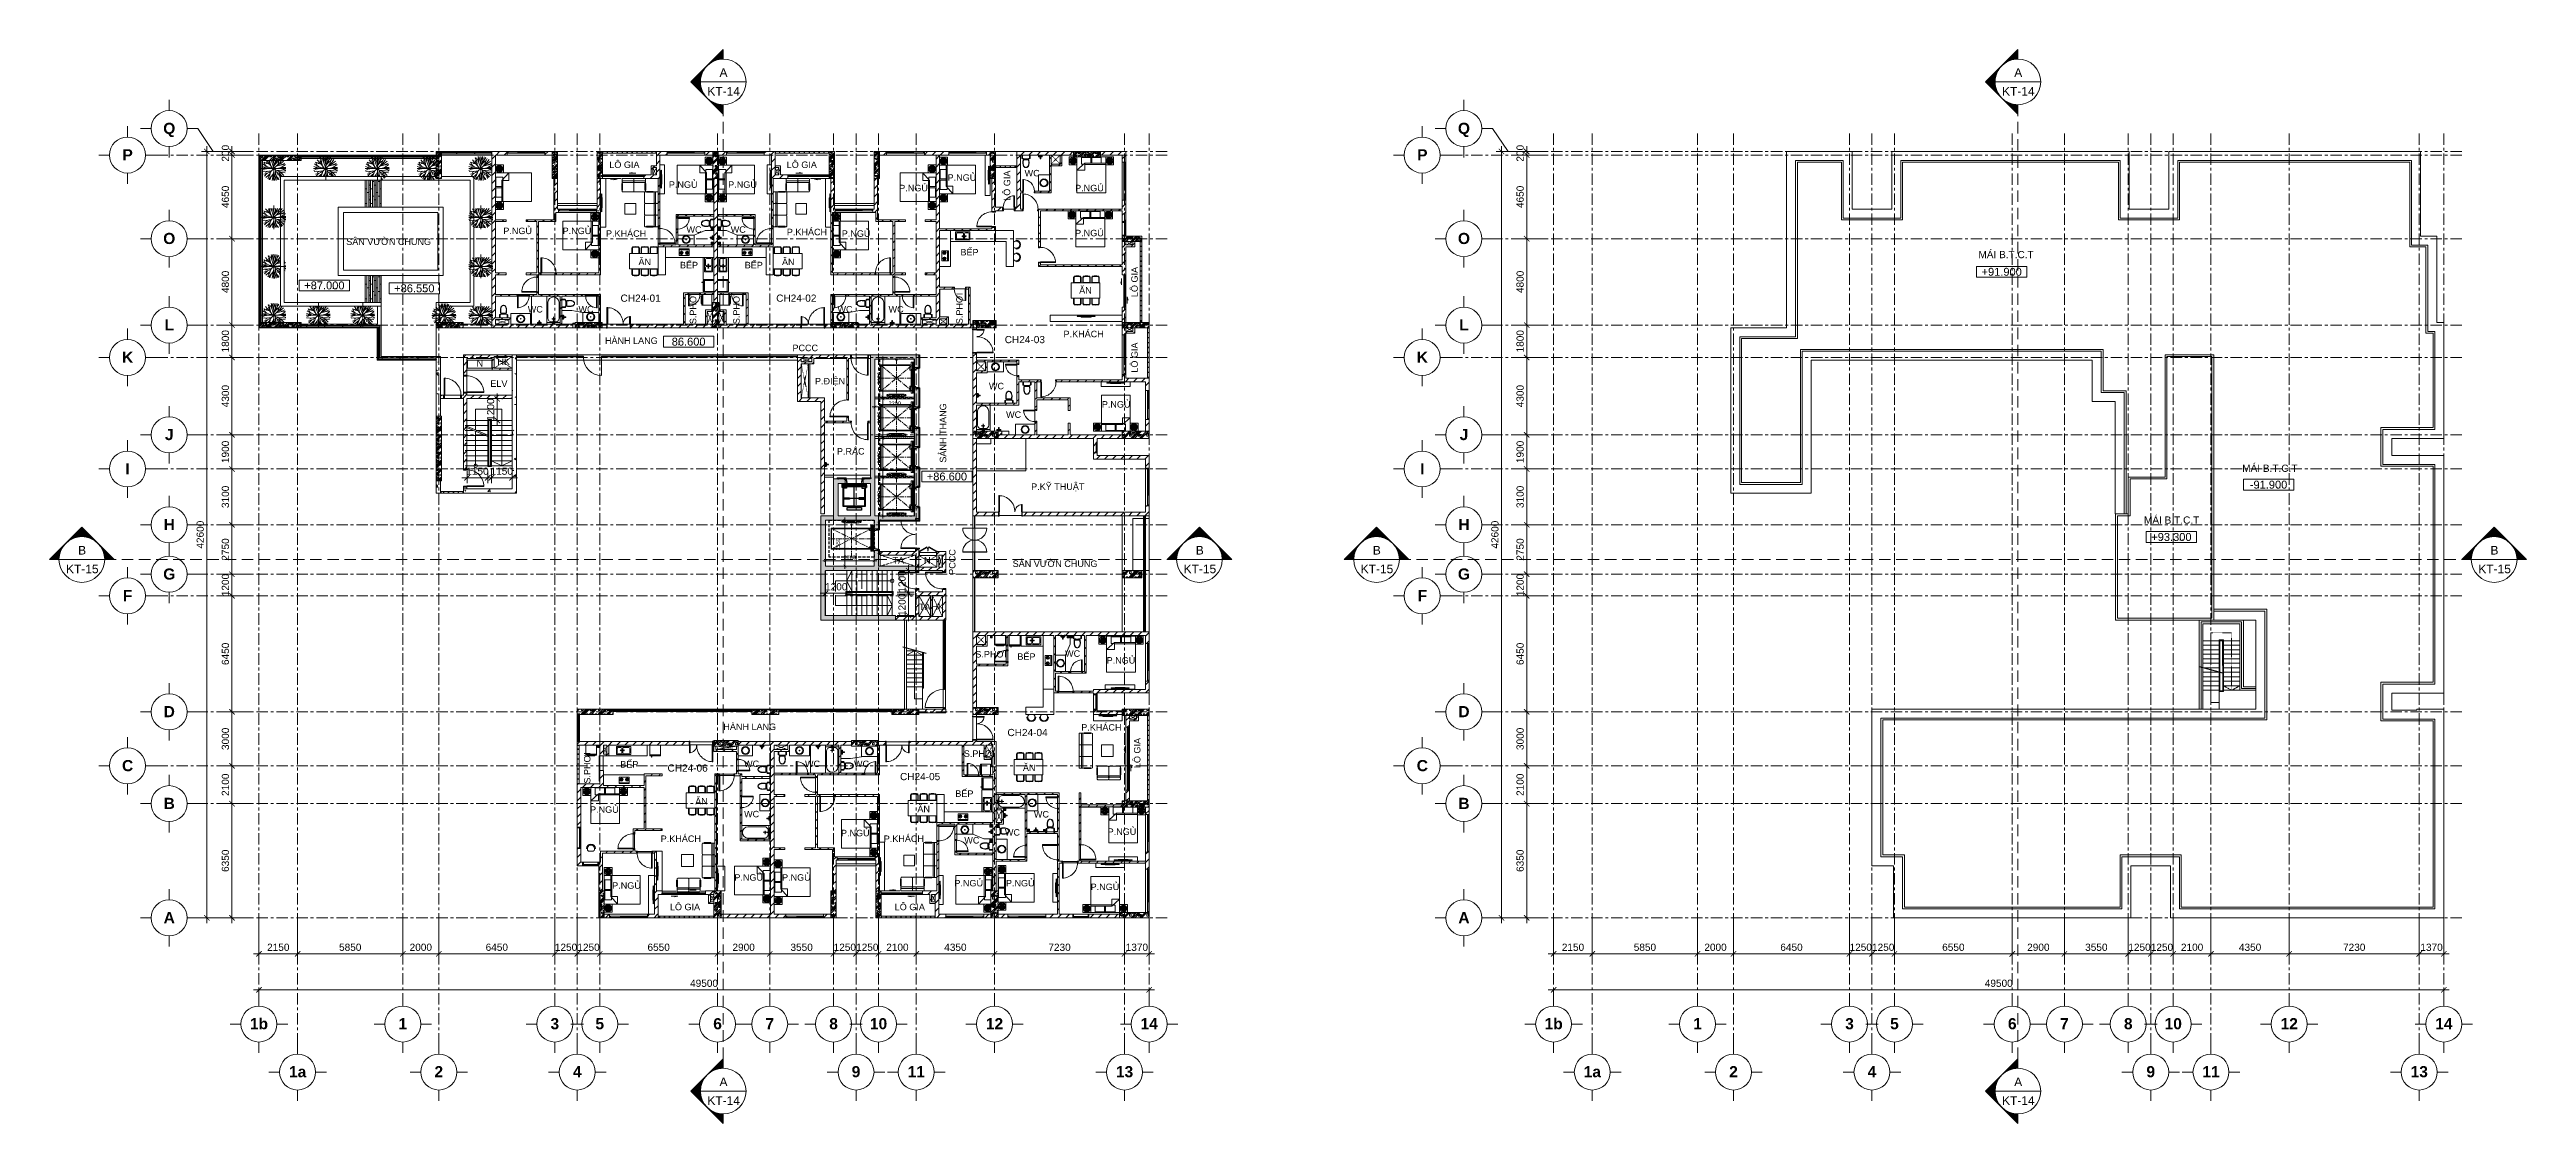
# Model space of a CAD drawing. Header units: millimetres. Extents: x -20144 to 117583, y -11426 to 48263.
import ezdxf
from ezdxf.enums import TextEntityAlignment as Align

# ---------------------------------------------------------------- set-up
doc = ezdxf.new("R2010")
doc.units = ezdxf.units.MM
for name, pattern in [('CENTERX2', [4, 2.5, -0.5, 0.5, -0.5]), ('Dash', [12.35, 3.175, -3.175, 0, -3, 0, -3]), ('Grid Line', [22.225, 12.7, -3.175, 3.175, -3.175]), ('HIDDEN', [0.375, 0.25, -0.125]), ('HIDDEN2', [4.7625, 3.175, -1.5875]), ('Overhead 1_16_', [2.579687, 1.5875, -0.992188])]:
    doc.linetypes.add(name, pattern=pattern)
for name, color, linetype, lineweight in [('A-DETL-GENF', 31, 'Continuous', 5), ('A-DETL-GENF-HDLN', 161, 'Dash', 5), ('A-DOOR', 31, 'Continuous', 5), ('CHU', 181, 'Continuous', 5), ('CUA', 31, 'Continuous', 9), ('DIM', 1, 'Continuous', 5), ('G-ANNO-SYMB', 111, 'Continuous', 5), ('GRA', 211, 'Continuous', 9), ('HATCH-TUONG', 152, 'Continuous', 9), ('KH', 6, 'Continuous', 5), ('KI-HIEU-1', 151, 'Continuous', 9), ('KINH', 152, 'Continuous', 5), ('KÍNH', 150, 'Continuous', 9), ('L-SITE', 91, 'Continuous', 5), ('LAT-GACH', 140, 'Continuous', 13), ('NET CAT', 3, 'Continuous', 5), ('NET THAY 1', 41, 'Continuous', 5), ('NET THAY 2', 55, 'Continuous', 5), ('NET-CAT', 3, 'Continuous', 9), ('NET-THAY', 2, 'Continuous', 15), ('S-STRS', 31, 'Continuous', 5), ('THIET BI', 44, 'Continuous', 5), ('THIET-BI', 44, 'Continuous', 5), ('THIET-BI-1', 26, 'Continuous', 5), ('TRUC', 225, 'Continuous', 5)]:
    doc.layers.add(name, color=color, linetype=linetype, lineweight=lineweight)
doc.layers.add('Core - tb$0$CT3 MBT 11-31$0$Nqh-ME-01', color=8, linetype='Continuous')
doc.styles.add('Arial', font='arial.ttf', dxfattribs={"height": 360})
doc.styles.add('Arial_2', font='arial.ttf', dxfattribs={"height": 400})
doc.styles.add('Arial_B', font='arialbd.ttf', dxfattribs={"height": 619.047619})
doc.styles.add('hoistway plan', font='chhbg.shx', dxfattribs={"height": 45})
doc.styles.add('TA1', font='arial.ttf')
doc.dimstyles.new('D_100', dxfattribs={"dimtxt": 220, "dimasz": 150, "dimexe": 150, "dimexo": 150, "dimgap": 80, "dimtad": 1, "dimdec": 0, "dimzin": 9, "dimtxsty": 'TA1', "dimblk": 'ARCHTICK', "dimcen": 1, "dimdle": 150, "dimclrd": 256, "dimclre": 256, "dimclrt": 7, "dimadec": 0, "dimazin": 0, "dimtfac": 1, "dimtdec": 0, "dimtix": 1, "dimtmove": 1, "dimatfit": 3, "dimfxl": 1, "dimtolj": 1, "dimtzin": 0, "dimlwd": -1, "dimlwe": -1, "dimarcsym": 0})
doc.dimstyles.new('D_200_KTx2', dxfattribs={"dimtxt": 400, "dimasz": 300, "dimexe": 300, "dimexo": 300, "dimgap": 160, "dimtad": 1, "dimdec": 0, "dimzin": 9, "dimtxsty": 'TA1', "dimblk": 'ARCHTICK', "dimcen": 1, "dimdle": 300, "dimclrd": 256, "dimclre": 256, "dimclrt": 7, "dimadec": 0, "dimazin": 0, "dimtfac": 1, "dimtdec": 0, "dimtix": 1, "dimtmove": 1, "dimatfit": 3, "dimldrblk": 'ARCHTICK', "dimfxl": 1, "dimtolj": 1, "dimtzin": 0, "dimlwd": -1, "dimlwe": -1, "dimarcsym": 0})
doc.dimstyles.new('hoistway plan', dxfattribs={"dimtxt": 45, "dimasz": 17, "dimexe": 15, "dimexo": 20, "dimgap": 25, "dimtad": 1, "dimdec": 0, "dimzin": 0, "dimdsep": 46, "dimtxsty": 'hoistway plan', "dimblk": 'DOT', "dimcen": 50, "dimclrd": 8, "dimclre": 8, "dimclrt": 3, "dimadec": 0, "dimazin": 0, "dimtfac": 1, "dimtdec": 0, "dimtmove": 1, "dimatfit": 3, "dimfxl": 1, "dimtolj": 1, "dimtzin": 0, "dimarcsym": 0})
pattern_1 = [(45, (95.25, 0), (-476.2456, 476.2456), []), (45, (190.5, 0), (-476.2456, 476.2456), []), (45, (0, 0), (-476.2456, 476.2456), []), (45, (476.25, 0), (-476.2456, 476.2456), []), (45, (571.5, 0), (-476.2456, 476.2456), []), (0, (381, 95.25), (0, 952.5), [95.25, -857.25]), (0, (476.25, 190.5), (0, 952.5), [95.25, -857.25]), (45, (381, 95.25), (0, 952.491), [134.684, -1212.342]), (45, (476.25, 95.25), (0, 952.491), [134.684, -1212.342]), (0, (381, 95.25), (0, 952.5), [95.25, -857.25]), (90, (-95.25, 95.25), (-952.5, 6e-14), [95.25, -857.25]), (90, (0, 95.25), (-952.5, 6e-14), [190.5, -762]), (45, (-95.25, 190.5), (0, 952.491), [134.684, -1212.342]), (90, (762, 381), (-952.5, 6e-14), [95.25, -857.25]), (0, (666.75, 381), (0, 952.5), [95.25, -857.25]), (45, (666.75, 381), (0, 952.491), [134.683, -1212.342]), (0, (857.25, 95.25), (0, 952.5), [95.25, -857.25]), (0, (857.25, 571.5), (0, 952.5), [95.25, -857.25]), (90, (1047.75, 666.75), (-952.5, 6e-14), [95.25, -857.25]), (45, (857.25, 571.5), (0, 952.491), [269.367, -1077.659]), (45, (952.5, 571.5), (0, 952.491), [134.683, -1212.342]), (45, (1143, 762), (0, 952.491), [134.684, -1212.342]), (0, (1143, 857.25), (0, 952.5), [95.25, -857.25]), (90, (1143, 762), (-952.5, 6e-14), [95.25, -857.25]), (0, (476.25, 762), (0, 952.5), [95.25, -857.25]), (0, (666.75, 857.25), (0, 952.5), [95.25, -857.25]), (90, (571.5, 762), (-952.5, 6e-14), [95.25, -857.25]), (90, (666.75, 762), (-952.5, 6e-14), [95.25, -857.25]), (45, (476.25, 762), (0, 952.491), [134.684, -1212.342]), (45, (666.75, 762), (0, 952.491), [134.683, -1212.342]), (135, (119, 214.8), (-952.491, 6e-14), [134.684, -1212.342]), (135, (238.1, 333.4), (-952.491, 6e-14), [134.684, -1212.342]), (135, (309.56, 404.8), (-952.491, 6e-14), [134.684, -1212.342]), (135, (333.4, 428.6), (-952.491, 6e-14), [134.683, -1212.342]), (135, (381, 476.25), (-952.491, 6e-14), [134.683, -1212.342]), (135, (404.8, 500.06), (-952.491, 6e-14), [134.684, -1212.342]), (135, (476.25, 571.5), (-952.491, 6e-14), [134.683, -1212.342]), (135, (523.9, 619.1), (-952.491, 6e-14), [134.684, -1212.342]), (45, (119, 214.8), (0, 952.491), [95.25, -1251.776]), (45, (238.1, 333.4), (0, 952.491), [67.361, -1279.665]), (45, (404.8, 500.06), (0, 952.491), [67.361, -1279.665]), (45, (309.56, 595.3), (0, 952.491), [67.361, -1279.665]), (45, (476.25, 571.5), (0, 952.491), [67.361, -1279.665]), (45, (381, 666.75), (0, 952.491), [67.361, -1279.665]), (0, (24.2, 309.5), (0, 952.5), [190.043, -762.457]), (0, (238.1, 523.9), (0, 952.5), [95.25, -857.25])]
pattern_2 = [(240.2551187, (156893.5025, 23438.0964), (5.42651964, -3.10086836), []), (330.2551187, (156893.5025, 23438.0964), (3.10086836, 5.42651964), [])]
pattern_3 = [(225, (281291.963, 17264.836), (4.41941738, -4.41941738), []), (315, (281291.963, 17264.836), (4.41941738, 4.41941738), [])]
pattern_4 = [(240.2551187, (159143.5025, 32413.0964), (5.42651964, -3.10086836), []), (330.2551187, (159143.5025, 32413.0964), (3.10086836, 5.42651964), [])]
pattern_5 = [(240.2551187, (159143.5025, 28013.0964), (5.42651964, -3.10086836), []), (330.2551187, (159143.5025, 28013.0964), (3.10086836, 5.42651964), [])]
pattern_6 = [(240.2551187, (159143.5025, 25813.0964), (5.42651964, -3.10086836), []), (330.2551187, (159143.5025, 25813.0964), (3.10086836, 5.42651964), [])]
pattern_7 = [(45, (0, 0), (-224.5064, 224.5064), [])]
pattern_8 = [(50, (0, 0), (1457.472, -127.512), [152.4, -1676.4]), (355, (0, 0), (-281.94, 1528.454), [121.92, -1341.12]), (100.451, (121.5, -10.6), (1175.54, 1400.93), [129.52, -1424.72]), (46.184, (0, 406.4), (2168.63, -336.34), [228.6, -2514.6]), (96.636, (180.7, 378.4), (1899.22, 1979.42), [194.28, -2137.08]), (351.184, (0, 406.4), (1899.24, 1979.4), [182.88, -2011.68]), (21, (203.2, 304.8), (1212.915, -818.12), [152.4, -1676.4]), (326, (203.2, 304.8), (494.42, 1473.504), [121.92, -1341.12]), (71.451, (304.3, 236.6), (1707.34, 655.37), [129.52, -1424.72]), (37.5, (0, 0), (24.709, 676.44), [67.056, -1257.808, 67.056, -1294.384, -1346.2]), (37.5, (0, 0), (24.709, 676.44), [-2686.304, 67.056, -1279.144]), (7.5, (0, 0), (534.558, 801.444), [67.056, -709.168, 67.056, -1227.328, -513.08]), (7.5, (0, 0), (534.558, 801.444), [-2070.608, 67.056, -446.024]), (327.5, (-453.14, 0), (1084.7275, -45.831), [67.056, -440.944, 67.056, -1517.904, -2103.12]), (327.5, (-453.14, 0), (1084.7275, -45.831), [-2092.96, 67.056, -2036.064]), (317.5, (-656.3, 0), (1185.035, 203.414), [67.056, -593.344, 67.056, -985.52, -1493.52]), (317.5, (-656.3, 0), (1185.035, 203.414), [-1712.976, 67.056, -1426.464])]
pattern_9 = [(270, (-1679.16, 39499.94), (101.6, 6e-15), []), (0, (-1679.16, 39499.94), (203.2, 203.2), [101.6, -711.2]), (0, (-1577.56, 39093.54), (203.2, 203.2), [101.6, -711.2])]
pattern_10 = [(270, (-1679.16, 34199.94), (101.6, 6e-15), []), (0, (-1679.16, 34199.94), (203.2, 203.2), [101.6, -711.2]), (0, (-1577.56, 33793.54), (203.2, 203.2), [101.6, -711.2])]

msp = doc.modelspace()

# ---------------------------------------------------------------- texts
at = {"layer": 'CHU', "color": 7, "line_spacing_factor": 0.936439}
for s, insert, char_height, width, attachment_point, style in [('\\pt2540.0016,5079.9996,7620.0012,10159.9992,12700.0008,15239.9988,17780.0004,20319.9984,22860,25400.0016,27939.9996,30480.0012,33019.9992,35560.0008,38099.9988,40640.0004,43179.9984,45720,48260.0016,50799.9996,53340.0012,55879.9992,58420.0008,60959.9988,63500.0004,66039.9984,68580,71120.0016,73659.9996,76200.0012,78739.9992,81280.0008;LÔ GIA', (12659.6, 42040.5), 360, 1644.28, 3, 'Arial'), ('\\pt2540.0016,5079.9996,7620.0012,10159.9992,12700.0008,15239.9988,17780.0004,20319.9984,22860,25400.0016,27939.9996,30480.0012,33019.9992,35560.0008,38099.9988,40640.0004,43179.9984,45720,48260.0016,50799.9996,53340.0012,55879.9992,58420.0008,60959.9988,63500.0004,66039.9984,68580,71120.0016,73659.9996,76200.0012,78739.9992,81280.0008;LÔ GIA', (22523.6, 42040.5), 360, 1644.28, 3, 'Arial'), ('\\pt2540.0016,5079.9996,7620.0012,10159.9992,12700.0008,15239.9988,17780.0004,20319.9984,22860,25400.0016,27939.9996,30480.0012,33019.9992,35560.0008,38099.9988,40640.0004,43179.9984,45720,48260.0016,50799.9996,53340.0012,55879.9992,58420.0008,60959.9988,63500.0004,66039.9984,68580,71120.0016,73659.9996,76200.0012,78739.9992,81280.0008;P.NGỦ', (31385.9, 41326.5), 360, 1577.62, 3, 'Arial'), ('\\pt2540.0016,5079.9996,7620.0012,10159.9992,12700.0008,15239.9988,17780.0004,20319.9984,22860,25400.0016,27939.9996,30480.0012,33019.9992,35560.0008,38099.9988,40640.0004,43179.9984,45720,48260.0016,50799.9996,53340.0012,55879.9992,58420.0008,60959.9988,63500.0004,66039.9984,68580,71120.0016,73659.9996,76200.0012,78739.9992,81280.0008;WC', (34912.8, 41573.9), 360, 868.6, 3, 'Arial'), ('\\pt2540.0016,5079.9996,7620.0012,10159.9992,12700.0008,15239.9988,17780.0004,20319.9984,22860,25400.0016,27939.9996,30480.0012,33019.9992,35560.0008,38099.9988,40640.0004,43179.9984,45720,48260.0016,50799.9996,53340.0012,55879.9992,58420.0008,60959.9988,63500.0004,66039.9984,68580,71120.0016,73659.9996,76200.0012,78739.9992,81280.0008;P.NGỦ', (15886.7, 40937.3), 360, 1577.62, 3, 'Arial'), ('\\pt2540.0016,5079.9996,7620.0012,10159.9992,12700.0008,15239.9988,17780.0004,20319.9984,22860,25400.0016,27939.9996,30480.0012,33019.9992,35560.0008,38099.9988,40640.0004,43179.9984,45720,48260.0016,50799.9996,53340.0012,55879.9992,58420.0008,60959.9988,63500.0004,66039.9984,68580,71120.0016,73659.9996,76200.0012,78739.9992,81280.0008;P.NGỦ', (19186.7, 40937.3), 360, 1577.62, 3, 'Arial'), ('\\pt2540.0016,5079.9996,7620.0012,10159.9992,12700.0008,15239.9988,17780.0004,20319.9984,22860,25400.0016,27939.9996,30480.0012,33019.9992,35560.0008,38099.9988,40640.0004,43179.9984,45720,48260.0016,50799.9996,53340.0012,55879.9992,58420.0008,60959.9988,63500.0004,66039.9984,68580,71120.0016,73659.9996,76200.0012,78739.9992,81280.0008;P.NGỦ', (28695.8, 40744.7), 360, 1577.62, 3, 'Arial'), ('\\pt2540.0016,5079.9996,7620.0012,10159.9992,12700.0008,15239.9988,17780.0004,20319.9984,22860,25400.0016,27939.9996,30480.0012,33019.9992,35560.0008,38099.9988,40640.0004,43179.9984,45720,48260.0016,50799.9996,53340.0012,55879.9992,58420.0008,60959.9988,63500.0004,66039.9984,68580,71120.0016,73659.9996,76200.0012,78739.9992,81280.0008;P.NGỦ', (38475.3, 40744.7), 360, 1577.62, 3, 'Arial'), ('\\pt2540.0016,5079.9996,7620.0012,10159.9992,12700.0008,15239.9988,17780.0004,20319.9984,22860,25400.0016,27939.9996,30480.0012,33019.9992,35560.0008,38099.9988,40640.0004,43179.9984,45720,48260.0016,50799.9996,53340.0012,55879.9992,58420.0008,60959.9988,63500.0004,66039.9984,68580,71120.0016,73659.9996,76200.0012,78739.9992,81280.0008;SÂN VƯỜN CHUNG', (1069.4, 37760.1), 360, 4676.3, 3, 'Arial'), ('\\pt2540.0016,5079.9996,7620.0012,10159.9992,12700.0008,15239.9988,17780.0004,20319.9984,22860,25400.0016,27939.9996,30480.0012,33019.9992,35560.0008,38099.9988,40640.0004,43179.9984,45720,48260.0016,50799.9996,53340.0012,55879.9992,58420.0008,60959.9988,63500.0004,66039.9984,68580,71120.0016,73659.9996,76200.0012,78739.9992,81280.0008;P.NGỦ', (6681.5, 38365.9), 360, 1577.62, 3, 'Arial'), ('\\pt2540.0016,5079.9996,7620.0012,10159.9992,12700.0008,15239.9988,17780.0004,20319.9984,22860,25400.0016,27939.9996,30480.0012,33019.9992,35560.0008,38099.9988,40640.0004,43179.9984,45720,48260.0016,50799.9996,53340.0012,55879.9992,58420.0008,60959.9988,63500.0004,66039.9984,68580,71120.0016,73659.9996,76200.0012,78739.9992,81280.0008;P.NGỦ', (9979.3, 38365.9), 360, 1577.62, 3, 'Arial'), ('\\pt2540.0016,5079.9996,7620.0012,10159.9992,12700.0008,15239.9988,17780.0004,20319.9984,22860,25400.0016,27939.9996,30480.0012,33019.9992,35560.0008,38099.9988,40640.0004,43179.9984,45720,48260.0016,50799.9996,53340.0012,55879.9992,58420.0008,60959.9988,63500.0004,66039.9984,68580,71120.0016,73659.9996,76200.0012,78739.9992,81280.0008;P.KHÁCH', (13033.7, 38215.8), 360, 2217.96, 3, 'Arial'), ('\\pt2540.0016,5079.9996,7620.0012,10159.9992,12700.0008,15239.9988,17780.0004,20319.9984,22860,25400.0016,27939.9996,30480.0012,33019.9992,35560.0008,38099.9988,40640.0004,43179.9984,45720,48260.0016,50799.9996,53340.0012,55879.9992,58420.0008,60959.9988,63500.0004,66039.9984,68580,71120.0016,73659.9996,76200.0012,78739.9992,81280.0008;WC', (16111.4, 38438.6), 360, 868.6, 3, 'Arial'), ('\\pt2540.0016,5079.9996,7620.0012,10159.9992,12700.0008,15239.9988,17780.0004,20319.9984,22860,25400.0016,27939.9996,30480.0012,33019.9992,35560.0008,38099.9988,40640.0004,43179.9984,45720,48260.0016,50799.9996,53340.0012,55879.9992,58420.0008,60959.9988,63500.0004,66039.9984,68580,71120.0016,73659.9996,76200.0012,78739.9992,81280.0008;WC', (18570.9, 38438.6), 360, 868.6, 3, 'Arial'), ('\\pt2540.0016,5079.9996,7620.0012,10159.9992,12700.0008,15239.9988,17780.0004,20319.9984,22860,25400.0016,27939.9996,30480.0012,33019.9992,35560.0008,38099.9988,40640.0004,43179.9984,45720,48260.0016,50799.9996,53340.0012,55879.9992,58420.0008,60959.9988,63500.0004,66039.9984,68580,71120.0016,73659.9996,76200.0012,78739.9992,81280.0008;P.KHÁCH', (23090.8, 38301.7), 360, 2217.96, 3, 'Arial'), ('\\pt2540.0016,5079.9996,7620.0012,10159.9992,12700.0008,15239.9988,17780.0004,20319.9984,22860,25400.0016,27939.9996,30480.0012,33019.9992,35560.0008,38099.9988,40640.0004,43179.9984,45720,48260.0016,50799.9996,53340.0012,55879.9992,58420.0008,60959.9988,63500.0004,66039.9984,68580,71120.0016,73659.9996,76200.0012,78739.9992,81280.0008;P.NGỦ', (25500.6, 38215.8), 360, 1577.62, 3, 'Arial'), ('\\pt2540.0016,5079.9996,7620.0012,10159.9992,12700.0008,15239.9988,17780.0004,20319.9984,22860,25400.0016,27939.9996,30480.0012,33019.9992,35560.0008,38099.9988,40640.0004,43179.9984,45720,48260.0016,50799.9996,53340.0012,55879.9992,58420.0008,60959.9988,63500.0004,66039.9984,68580,71120.0016,73659.9996,76200.0012,78739.9992,81280.0008;BẾP', (31513.5, 37176.3), 360, 1001.92, 3, 'Arial'), ('\\pt2540.0016,5079.9996,7620.0012,10159.9992,12700.0008,15239.9988,17780.0004,20319.9984,22860,25400.0016,27939.9996,30480.0012,33019.9992,35560.0008,38099.9988,40640.0004,43179.9984,45720,48260.0016,50799.9996,53340.0012,55879.9992,58420.0008,60959.9988,63500.0004,66039.9984,68580,71120.0016,73659.9996,76200.0012,78739.9992,81280.0008;P.NGỦ', (38475.3, 38244.7), 360, 1577.62, 3, 'Arial'), ('\\pt2540.0016,5079.9996,7620.0012,10159.9992,12700.0008,15239.9988,17780.0004,20319.9984,22860,25400.0016,27939.9996,30480.0012,33019.9992,35560.0008,38099.9988,40640.0004,43179.9984,45720,48260.0016,50799.9996,53340.0012,55879.9992,58420.0008,60959.9988,63500.0004,66039.9984,68580,71120.0016,73659.9996,76200.0012,78739.9992,81280.0008;ĂN', (13302.7, 36639.2), 360, 694.88, 3, 'Arial'), ('\\pt2540.0016,5079.9996,7620.0012,10159.9992,12700.0008,15239.9988,17780.0004,20319.9984,22860,25400.0016,27939.9996,30480.0012,33019.9992,35560.0008,38099.9988,40640.0004,43179.9984,45720,48260.0016,50799.9996,53340.0012,55879.9992,58420.0008,60959.9988,63500.0004,66039.9984,68580,71120.0016,73659.9996,76200.0012,78739.9992,81280.0008;BẾP', (15916.4, 36465.2), 360, 1001.92, 3, 'Arial'), ('\\pt2540.0016,5079.9996,7620.0012,10159.9992,12700.0008,15239.9988,17780.0004,20319.9984,22860,25400.0016,27939.9996,30480.0012,33019.9992,35560.0008,38099.9988,40640.0004,43179.9984,45720,48260.0016,50799.9996,53340.0012,55879.9992,58420.0008,60959.9988,63500.0004,66039.9984,68580,71120.0016,73659.9996,76200.0012,78739.9992,81280.0008;BẾP', (19516.4, 36465.2), 360, 1001.92, 3, 'Arial'), ('\\pt2540.0016,5079.9996,7620.0012,10159.9992,12700.0008,15239.9988,17780.0004,20319.9984,22860,25400.0016,27939.9996,30480.0012,33019.9992,35560.0008,38099.9988,40640.0004,43179.9984,45720,48260.0016,50799.9996,53340.0012,55879.9992,58420.0008,60959.9988,63500.0004,66039.9984,68580,71120.0016,73659.9996,76200.0012,78739.9992,81280.0008;ĂN', (21282.7, 36639.2), 360, 694.88, 3, 'Arial'), ('\\pt2540,5080,7620,10160,12700,15240,17780,20320,22860,25400,27940,30480,33020,35560,38100,40640,43180,45720,48260,50800,53340,55880,58420,60960,63500,66040,68580,71120,73660,76200,78740,81280;CH24-01', (13841, 34645.3), 400, 2298.76, 3, 'Arial_2'), ('\\pt2540,5080,7620,10160,12700,15240,17780,20320,22860,25400,27940,30480,33020,35560,38100,40640,43180,45720,48260,50800,53340,55880,58420,60960,63500,66040,68580,71120,73660,76200,78740,81280;CH24-02', (22497.7, 34645.3), 400, 2298.76, 3, 'Arial_2'), ('\\pt2540.0016,5079.9996,7620.0012,10159.9992,12700.0008,15239.9988,17780.0004,20319.9984,22860,25400.0016,27939.9996,30480.0012,33019.9992,35560.0008,38099.9988,40640.0004,43179.9984,45720,48260.0016,50799.9996,53340.0012,55879.9992,58420.0008,60959.9988,63500.0004,66039.9984,68580,71120.0016,73659.9996,76200.0012,78739.9992,81280.0008;ĂN', (37807.2, 35058), 360, 694.88, 3, 'Arial'), ('\\pt2540.0016,5079.9996,7620.0012,10159.9992,12700.0008,15239.9988,17780.0004,20319.9984,22860,25400.0016,27939.9996,30480.0012,33019.9992,35560.0008,38099.9988,40640.0004,43179.9984,45720,48260.0016,50799.9996,53340.0012,55879.9992,58420.0008,60959.9988,63500.0004,66039.9984,68580,71120.0016,73659.9996,76200.0012,78739.9992,81280.0008;WC', (7286.7, 34007.9), 360, 868.6, 3, 'Arial'), ('\\pt2540.0016,5079.9996,7620.0012,10159.9992,12700.0008,15239.9988,17780.0004,20319.9984,22860,25400.0016,27939.9996,30480.0012,33019.9992,35560.0008,38099.9988,40640.0004,43179.9984,45720,48260.0016,50799.9996,53340.0012,55879.9992,58420.0008,60959.9988,63500.0004,66039.9984,68580,71120.0016,73659.9996,76200.0012,78739.9992,81280.0008;WC', (10106.7, 34007.9), 360, 868.6, 3, 'Arial'), ('\\pt2540.0016,5079.9996,7620.0012,10159.9992,12700.0008,15239.9988,17780.0004,20319.9984,22860,25400.0016,27939.9996,30480.0012,33019.9992,35560.0008,38099.9988,40640.0004,43179.9984,45720,48260.0016,50799.9996,53340.0012,55879.9992,58420.0008,60959.9988,63500.0004,66039.9984,68580,71120.0016,73659.9996,76200.0012,78739.9992,81280.0008;WC', (24506.7, 34007.9), 360, 868.6, 3, 'Arial'), ('\\pt2540.0016,5079.9996,7620.0012,10159.9992,12700.0008,15239.9988,17780.0004,20319.9984,22860,25400.0016,27939.9996,30480.0012,33019.9992,35560.0008,38099.9988,40640.0004,43179.9984,45720,48260.0016,50799.9996,53340.0012,55879.9992,58420.0008,60959.9988,63500.0004,66039.9984,68580,71120.0016,73659.9996,76200.0012,78739.9992,81280.0008;WC', (27346.7, 34007.9), 360, 868.6, 3, 'Arial'), ('\\pt2540.0016,5079.9996,7620.0012,10159.9992,12700.0008,15239.9988,17780.0004,20319.9984,22860,25400.0016,27939.9996,30480.0012,33019.9992,35560.0008,38099.9988,40640.0004,43179.9984,45720,48260.0016,50799.9996,53340.0012,55879.9992,58420.0008,60959.9988,63500.0004,66039.9984,68580,71120.0016,73659.9996,76200.0012,78739.9992,81280.0008;HÀNH LANG', (10739.1, 32262.6), 360, 2926.98, 1, 'Arial'), ('\\pt2540.0016,5079.9996,7620.0012,10159.9992,12700.0008,15239.9988,17780.0004,20319.9984,22860,25400.0016,27939.9996,30480.0012,33019.9992,35560.0008,38099.9988,40640.0004,43179.9984,45720,48260.0016,50799.9996,53340.0012,55879.9992,58420.0008,60959.9988,63500.0004,66039.9984,68580,71120.0016,73659.9996,76200.0012,78739.9992,81280.0008;PCCC', (21165.4, 31858), 360, 1430.16, 1, 'Arial'), ('\\pt2540,5080,7620,10160,12700,15240,17780,20320,22860,25400,27940,30480,33020,35560,38100,40640,43180,45720,48260,50800,53340,55880,58420,60960,63500,66040,68580,71120,73660,76200,78740,81280;CH24-03', (35204.9, 32344), 400, 2298.76, 3, 'Arial_2'), ('\\pt2540.0016,5079.9996,7620.0012,10159.9992,12700.0008,15239.9988,17780.0004,20319.9984,22860,25400.0016,27939.9996,30480.0012,33019.9992,35560.0008,38099.9988,40640.0004,43179.9984,45720,48260.0016,50799.9996,53340.0012,55879.9992,58420.0008,60959.9988,63500.0004,66039.9984,68580,71120.0016,73659.9996,76200.0012,78739.9992,81280.0008;P.KHÁCH', (38475.3, 32633.3), 360, 2217.96, 3, 'Arial'), ('\\pt2540.0016,5079.9996,7620.0012,10159.9992,12700.0008,15239.9988,17780.0004,20319.9984,22860,25400.0016,27939.9996,30480.0012,33019.9992,35560.0008,38099.9988,40640.0004,43179.9984,45720,48260.0016,50799.9996,53340.0012,55879.9992,58420.0008,60959.9988,63500.0004,66039.9984,68580,71120.0016,73659.9996,76200.0012,78739.9992,81280.0008;N', (3600.8, 31005.7), 360, 373.7, 1, 'Arial'), ('\\pt2540.0016,5079.9996,7620.0012,10159.9992,12700.0008,15239.9988,17780.0004,20319.9984,22860,25400.0016,27939.9996,30480.0012,33019.9992,35560.0008,38099.9988,40640.0004,43179.9984,45720,48260.0016,50799.9996,53340.0012,55879.9992,58420.0008,60959.9988,63500.0004,66039.9984,68580,71120.0016,73659.9996,76200.0012,78739.9992,81280.0008;HK', (4760.1, 31081.4), 360, 709.02, 1, 'Arial'), ('\\pt2540.0016,5079.9996,7620.0012,10159.9992,12700.0008,15239.9988,17780.0004,20319.9984,22860,25400.0016,27939.9996,30480.0012,33019.9992,35560.0008,38099.9988,40640.0004,43179.9984,45720,48260.0016,50799.9996,53340.0012,55879.9992,58420.0008,60959.9988,63500.0004,66039.9984,68580,71120.0016,73659.9996,76200.0012,78739.9992,81280.0008;ELV', (4367, 29874.4), 360, 961.52, 1, 'Arial'), ('\\pt2540.0016,5079.9996,7620.0012,10159.9992,12700.0008,15239.9988,17780.0004,20319.9984,22860,25400.0016,27939.9996,30480.0012,33019.9992,35560.0008,38099.9988,40640.0004,43179.9984,45720,48260.0016,50799.9996,53340.0012,55879.9992,58420.0008,60959.9988,63500.0004,66039.9984,68580,71120.0016,73659.9996,76200.0012,78739.9992,81280.0008;P.ĐIỆN', (22417.7, 30010.5), 360, 1656.4, 1, 'Arial'), ('\\pt2540.0016,5079.9996,7620.0012,10159.9992,12700.0008,15239.9988,17780.0004,20319.9984,22860,25400.0016,27939.9996,30480.0012,33019.9992,35560.0008,38099.9988,40640.0004,43179.9984,45720,48260.0016,50799.9996,53340.0012,55879.9992,58420.0008,60959.9988,63500.0004,66039.9984,68580,71120.0016,73659.9996,76200.0012,78739.9992,81280.0008;WC', (32928.9, 29739.1), 360, 868.6, 3, 'Arial'), ('\\pt2540.0016,5079.9996,7620.0012,10159.9992,12700.0008,15239.9988,17780.0004,20319.9984,22860,25400.0016,27939.9996,30480.0012,33019.9992,35560.0008,38099.9988,40640.0004,43179.9984,45720,48260.0016,50799.9996,53340.0012,55879.9992,58420.0008,60959.9988,63500.0004,66039.9984,68580,71120.0016,73659.9996,76200.0012,78739.9992,81280.0008;WC', (33882.2, 28152.6), 360, 868.6, 3, 'Arial'), ('\\pt2540.0016,5079.9996,7620.0012,10159.9992,12700.0008,15239.9988,17780.0004,20319.9984,22860,25400.0016,27939.9996,30480.0012,33019.9992,35560.0008,38099.9988,40640.0004,43179.9984,45720,48260.0016,50799.9996,53340.0012,55879.9992,58420.0008,60959.9988,63500.0004,66039.9984,68580,71120.0016,73659.9996,76200.0012,78739.9992,81280.0008;P.NGỦ', (39960.4, 28721.7), 360, 1577.62, 3, 'Arial'), ('\\pt2540.0016,5079.9996,7620.0012,10159.9992,12700.0008,15239.9988,17780.0004,20319.9984,22860,25400.0016,27939.9996,30480.0012,33019.9992,35560.0008,38099.9988,40640.0004,43179.9984,45720,48260.0016,50799.9996,53340.0012,55879.9992,58420.0008,60959.9988,63500.0004,66039.9984,68580,71120.0016,73659.9996,76200.0012,78739.9992,81280.0008;P.RÁC', (23638.3, 26111.9), 360, 1537.22, 1, 'Arial'), ('\\pt2540.0016,5079.9996,7620.0012,10159.9992,12700.0008,15239.9988,17780.0004,20319.9984,22860,25400.0016,27939.9996,30480.0012,33019.9992,35560.0008,38099.9988,40640.0004,43179.9984,45720,48260.0016,50799.9996,53340.0012,55879.9992,58420.0008,60959.9988,63500.0004,66039.9984,68580,71120.0016,73659.9996,76200.0012,78739.9992,81280.0008;P.KỸ THUẬT', (37398.1, 24148.7), 360, 2912.84, 3, 'Arial'), ('\\pt2540.0016,5079.9996,7620.0012,10159.9992,12700.0008,15239.9988,17780.0004,20319.9984,22860,25400.0016,27939.9996,30480.0012,33019.9992,35560.0008,38099.9988,40640.0004,43179.9984,45720,48260.0016,50799.9996,53340.0012,55879.9992,58420.0008,60959.9988,63500.0004,66039.9984,68580,71120.0016,73659.9996,76200.0012,78739.9992,81280.0008;TA', (26733.1, 20053.2), 360, 654.48, 1, 'Arial'), ('\\pt2540.0016,5079.9996,7620.0012,10159.9992,12700.0008,15239.9988,17780.0004,20319.9984,22860,25400.0016,27939.9996,30480.0012,33019.9992,35560.0008,38099.9988,40640.0004,43179.9984,45720,48260.0016,50799.9996,53340.0012,55879.9992,58420.0008,60959.9988,63500.0004,66039.9984,68580,71120.0016,73659.9996,76200.0012,78739.9992,81280.0008;N', (28483, 20053.2), 360, 373.7, 1, 'Arial'), ('\\pt2540.0016,5079.9996,7620.0012,10159.9992,12700.0008,15239.9988,17780.0004,20319.9984,22860,25400.0016,27939.9996,30480.0012,33019.9992,35560.0008,38099.9988,40640.0004,43179.9984,45720,48260.0016,50799.9996,53340.0012,55879.9992,58420.0008,60959.9988,63500.0004,66039.9984,68580,71120.0016,73659.9996,76200.0012,78739.9992,81280.0008;SÂN VƯỜN CHUNG', (38125.7, 19865.7), 360, 4676.3, 3, 'Arial'), ('\\pt2540.0016,5079.9996,7620.0012,10159.9992,12700.0008,15239.9988,17780.0004,20319.9984,22860,25400.0016,27939.9996,30480.0012,33019.9992,35560.0008,38099.9988,40640.0004,43179.9984,45720,48260.0016,50799.9996,53340.0012,55879.9992,58420.0008,60959.9988,63500.0004,66039.9984,68580,71120.0016,73659.9996,76200.0012,78739.9992,81280.0008;TA', (28205, 17464.6), 360, 654.48, 1, 'Arial'), ('\\pt2540.0016,5079.9996,7620.0012,10159.9992,12700.0008,15239.9988,17780.0004,20319.9984,22860,25400.0016,27939.9996,30480.0012,33019.9992,35560.0008,38099.9988,40640.0004,43179.9984,45720,48260.0016,50799.9996,53340.0012,55879.9992,58420.0008,60959.9988,63500.0004,66039.9984,68580,71120.0016,73659.9996,76200.0012,78739.9992,81280.0008;HK', (28891, 17464.6), 360, 709.02, 1, 'Arial'), ('\\pt2540.0016,5079.9996,7620.0012,10159.9992,12700.0008,15239.9988,17780.0004,20319.9984,22860,25400.0016,27939.9996,30480.0012,33019.9992,35560.0008,38099.9988,40640.0004,43179.9984,45720,48260.0016,50799.9996,53340.0012,55879.9992,58420.0008,60959.9988,63500.0004,66039.9984,68580,71120.0016,73659.9996,76200.0012,78739.9992,81280.0008;S.PHƠI', (33079.3, 14833.3), 360, 1710.94, 3, 'Arial'), ('\\pt2540.0016,5079.9996,7620.0012,10159.9992,12700.0008,15239.9988,17780.0004,20319.9984,22860,25400.0016,27939.9996,30480.0012,33019.9992,35560.0008,38099.9988,40640.0004,43179.9984,45720,48260.0016,50799.9996,53340.0012,55879.9992,58420.0008,60959.9988,63500.0004,66039.9984,68580,71120.0016,73659.9996,76200.0012,78739.9992,81280.0008;BẾP', (34678.6, 14703.8), 360, 1001.92, 3, 'Arial'), ('\\pt2540.0016,5079.9996,7620.0012,10159.9992,12700.0008,15239.9988,17780.0004,20319.9984,22860,25400.0016,27939.9996,30480.0012,33019.9992,35560.0008,38099.9988,40640.0004,43179.9984,45720,48260.0016,50799.9996,53340.0012,55879.9992,58420.0008,60959.9988,63500.0004,66039.9984,68580,71120.0016,73659.9996,76200.0012,78739.9992,81280.0008;WC', (37164.3, 14871.7), 360, 868.6, 3, 'Arial'), ('\\pt2540.0016,5079.9996,7620.0012,10159.9992,12700.0008,15239.9988,17780.0004,20319.9984,22860,25400.0016,27939.9996,30480.0012,33019.9992,35560.0008,38099.9988,40640.0004,43179.9984,45720,48260.0016,50799.9996,53340.0012,55879.9992,58420.0008,60959.9988,63500.0004,66039.9984,68580,71120.0016,73659.9996,76200.0012,78739.9992,81280.0008;P.NGỦ', (40228.7, 14492.5), 360, 1577.62, 3, 'Arial'), ('\\pt2540.0016,5079.9996,7620.0012,10159.9992,12700.0008,15239.9988,17780.0004,20319.9984,22860,25400.0016,27939.9996,30480.0012,33019.9992,35560.0008,38099.9988,40640.0004,43179.9984,45720,48260.0016,50799.9996,53340.0012,55879.9992,58420.0008,60959.9988,63500.0004,66039.9984,68580,71120.0016,73659.9996,76200.0012,78739.9992,81280.0008;HÀNH LANG', (17323.7, 10801.7), 360, 2926.98, 1, 'Arial'), ('\\pt2540,5080,7620,10160,12700,15240,17780,20320,22860,25400,27940,30480,33020,35560,38100,40640,43180,45720,48260,50800,53340,55880,58420,60960,63500,66040,68580,71120,73660,76200,78740,81280;CH24-04', (35355.3, 10503.4), 400, 2298.76, 3, 'Arial_2'), ('\\pt2540.0016,5079.9996,7620.0012,10159.9992,12700.0008,15239.9988,17780.0004,20319.9984,22860,25400.0016,27939.9996,30480.0012,33019.9992,35560.0008,38099.9988,40640.0004,43179.9984,45720,48260.0016,50799.9996,53340.0012,55879.9992,58420.0008,60959.9988,63500.0004,66039.9984,68580,71120.0016,73659.9996,76200.0012,78739.9992,81280.0008;P.KHÁCH', (39459.9, 10770.6), 360, 2217.96, 3, 'Arial'), ('\\pt2540.0016,5079.9996,7620.0012,10159.9992,12700.0008,15239.9988,17780.0004,20319.9984,22860,25400.0016,27939.9996,30480.0012,33019.9992,35560.0008,38099.9988,40640.0004,43179.9984,45720,48260.0016,50799.9996,53340.0012,55879.9992,58420.0008,60959.9988,63500.0004,66039.9984,68580,71120.0016,73659.9996,76200.0012,78739.9992,81280.0008;BẾP', (12598.9, 8714.7), 360, 1001.92, 3, 'Arial'), ('\\pt2540,5080,7620,10160,12700,15240,17780,20320,22860,25400,27940,30480,33020,35560,38100,40640,43180,45720,48260,50800,53340,55880,58420,60960,63500,66040,68580,71120,73660,76200,78740,81280;CH24-06', (16454.3, 8529.4), 400, 2298.76, 3, 'Arial_2'), ('\\pt2540.0016,5079.9996,7620.0012,10159.9992,12700.0008,15239.9988,17780.0004,20319.9984,22860,25400.0016,27939.9996,30480.0012,33019.9992,35560.0008,38099.9988,40640.0004,43179.9984,45720,48260.0016,50799.9996,53340.0012,55879.9992,58420.0008,60959.9988,63500.0004,66039.9984,68580,71120.0016,73659.9996,76200.0012,78739.9992,81280.0008;WC', (19314.2, 8742.6), 360, 868.6, 3, 'Arial'), ('\\pt2540.0016,5079.9996,7620.0012,10159.9992,12700.0008,15239.9988,17780.0004,20319.9984,22860,25400.0016,27939.9996,30480.0012,33019.9992,35560.0008,38099.9988,40640.0004,43179.9984,45720,48260.0016,50799.9996,53340.0012,55879.9992,58420.0008,60959.9988,63500.0004,66039.9984,68580,71120.0016,73659.9996,76200.0012,78739.9992,81280.0008;WC', (22701.2, 8742.6), 360, 868.6, 3, 'Arial'), ('\\pt2540.0016,5079.9996,7620.0012,10159.9992,12700.0008,15239.9988,17780.0004,20319.9984,22860,25400.0016,27939.9996,30480.0012,33019.9992,35560.0008,38099.9988,40640.0004,43179.9984,45720,48260.0016,50799.9996,53340.0012,55879.9992,58420.0008,60959.9988,63500.0004,66039.9984,68580,71120.0016,73659.9996,76200.0012,78739.9992,81280.0008;WC', (25424.9, 8742.6), 360, 868.6, 3, 'Arial'), ('\\pt2540.0016,5079.9996,7620.0012,10159.9992,12700.0008,15239.9988,17780.0004,20319.9984,22860,25400.0016,27939.9996,30480.0012,33019.9992,35560.0008,38099.9988,40640.0004,43179.9984,45720,48260.0016,50799.9996,53340.0012,55879.9992,58420.0008,60959.9988,63500.0004,66039.9984,68580,71120.0016,73659.9996,76200.0012,78739.9992,81280.0008;S.PHƠI', (32437.4, 9310.4), 360, 1710.94, 3, 'Arial'), ('\\pt2540.0016,5079.9996,7620.0012,10159.9992,12700.0008,15239.9988,17780.0004,20319.9984,22860,25400.0016,27939.9996,30480.0012,33019.9992,35560.0008,38099.9988,40640.0004,43179.9984,45720,48260.0016,50799.9996,53340.0012,55879.9992,58420.0008,60959.9988,63500.0004,66039.9984,68580,71120.0016,73659.9996,76200.0012,78739.9992,81280.0008;ĂN', (34678.6, 8524.8), 360, 694.88, 3, 'Arial'), ('\\pt2540,5080,7620,10160,12700,15240,17780,20320,22860,25400,27940,30480,33020,35560,38100,40640,43180,45720,48260,50800,53340,55880,58420,60960,63500,66040,68580,71120,73660,76200,78740,81280;CH24-05', (29382.8, 8054.3), 400, 2298.76, 3, 'Arial_2'), ('\\pt2540.0016,5079.9996,7620.0012,10159.9992,12700.0008,15239.9988,17780.0004,20319.9984,22860,25400.0016,27939.9996,30480.0012,33019.9992,35560.0008,38099.9988,40640.0004,43179.9984,45720,48260.0016,50799.9996,53340.0012,55879.9992,58420.0008,60959.9988,63500.0004,66039.9984,68580,71120.0016,73659.9996,76200.0012,78739.9992,81280.0008;BẾP', (31227.7, 7084.9), 360, 1001.92, 3, 'Arial'), ('\\pt2540.0016,5079.9996,7620.0012,10159.9992,12700.0008,15239.9988,17780.0004,20319.9984,22860,25400.0016,27939.9996,30480.0012,33019.9992,35560.0008,38099.9988,40640.0004,43179.9984,45720,48260.0016,50799.9996,53340.0012,55879.9992,58420.0008,60959.9988,63500.0004,66039.9984,68580,71120.0016,73659.9996,76200.0012,78739.9992,81280.0008;P.NGỦ', (11504.7, 6200.3), 360, 1577.62, 3, 'Arial'), ('\\pt2540.0016,5079.9996,7620.0012,10159.9992,12700.0008,15239.9988,17780.0004,20319.9984,22860,25400.0016,27939.9996,30480.0012,33019.9992,35560.0008,38099.9988,40640.0004,43179.9984,45720,48260.0016,50799.9996,53340.0012,55879.9992,58420.0008,60959.9988,63500.0004,66039.9984,68580,71120.0016,73659.9996,76200.0012,78739.9992,81280.0008;ĂN', (16458.5, 6662.5), 360, 694.88, 3, 'Arial'), ('\\pt2540.0016,5079.9996,7620.0012,10159.9992,12700.0008,15239.9988,17780.0004,20319.9984,22860,25400.0016,27939.9996,30480.0012,33019.9992,35560.0008,38099.9988,40640.0004,43179.9984,45720,48260.0016,50799.9996,53340.0012,55879.9992,58420.0008,60959.9988,63500.0004,66039.9984,68580,71120.0016,73659.9996,76200.0012,78739.9992,81280.0008;WC', (19314.2, 5949.1), 360, 868.6, 3, 'Arial'), ('\\pt2540.0016,5079.9996,7620.0012,10159.9992,12700.0008,15239.9988,17780.0004,20319.9984,22860,25400.0016,27939.9996,30480.0012,33019.9992,35560.0008,38099.9988,40640.0004,43179.9984,45720,48260.0016,50799.9996,53340.0012,55879.9992,58420.0008,60959.9988,63500.0004,66039.9984,68580,71120.0016,73659.9996,76200.0012,78739.9992,81280.0008;ĂN', (28811, 6231.1), 360, 694.88, 3, 'Arial'), ('\\pt2540.0016,5079.9996,7620.0012,10159.9992,12700.0008,15239.9988,17780.0004,20319.9984,22860,25400.0016,27939.9996,30480.0012,33019.9992,35560.0008,38099.9988,40640.0004,43179.9984,45720,48260.0016,50799.9996,53340.0012,55879.9992,58420.0008,60959.9988,63500.0004,66039.9984,68580,71120.0016,73659.9996,76200.0012,78739.9992,81280.0008;WC', (35427.9, 5938.9), 360, 868.6, 3, 'Arial'), ('\\pt2540.0016,5079.9996,7620.0012,10159.9992,12700.0008,15239.9988,17780.0004,20319.9984,22860,25400.0016,27939.9996,30480.0012,33019.9992,35560.0008,38099.9988,40640.0004,43179.9984,45720,48260.0016,50799.9996,53340.0012,55879.9992,58420.0008,60959.9988,63500.0004,66039.9984,68580,71120.0016,73659.9996,76200.0012,78739.9992,81280.0008;P.KHÁCH', (16075.5, 4579), 360, 2217.96, 3, 'Arial'), ('\\pt2540.0016,5079.9996,7620.0012,10159.9992,12700.0008,15239.9988,17780.0004,20319.9984,22860,25400.0016,27939.9996,30480.0012,33019.9992,35560.0008,38099.9988,40640.0004,43179.9984,45720,48260.0016,50799.9996,53340.0012,55879.9992,58420.0008,60959.9988,63500.0004,66039.9984,68580,71120.0016,73659.9996,76200.0012,78739.9992,81280.0008;P.NGỦ', (25456, 4895.6), 360, 1577.62, 3, 'Arial'), ('\\pt2540.0016,5079.9996,7620.0012,10159.9992,12700.0008,15239.9988,17780.0004,20319.9984,22860,25400.0016,27939.9996,30480.0012,33019.9992,35560.0008,38099.9988,40640.0004,43179.9984,45720,48260.0016,50799.9996,53340.0012,55879.9992,58420.0008,60959.9988,63500.0004,66039.9984,68580,71120.0016,73659.9996,76200.0012,78739.9992,81280.0008;P.KHÁCH', (28477.3, 4579), 360, 2217.96, 3, 'Arial'), ('\\pt2540.0016,5079.9996,7620.0012,10159.9992,12700.0008,15239.9988,17780.0004,20319.9984,22860,25400.0016,27939.9996,30480.0012,33019.9992,35560.0008,38099.9988,40640.0004,43179.9984,45720,48260.0016,50799.9996,53340.0012,55879.9992,58420.0008,60959.9988,63500.0004,66039.9984,68580,71120.0016,73659.9996,76200.0012,78739.9992,81280.0008;WC', (31558.9, 4493.2), 360, 868.6, 3, 'Arial'), ('\\pt2540.0016,5079.9996,7620.0012,10159.9992,12700.0008,15239.9988,17780.0004,20319.9984,22860,25400.0016,27939.9996,30480.0012,33019.9992,35560.0008,38099.9988,40640.0004,43179.9984,45720,48260.0016,50799.9996,53340.0012,55879.9992,58420.0008,60959.9988,63500.0004,66039.9984,68580,71120.0016,73659.9996,76200.0012,78739.9992,81280.0008;WC', (33816.6, 4932.1), 360, 868.6, 3, 'Arial'), ('\\pt2540.0016,5079.9996,7620.0012,10159.9992,12700.0008,15239.9988,17780.0004,20319.9984,22860,25400.0016,27939.9996,30480.0012,33019.9992,35560.0008,38099.9988,40640.0004,43179.9984,45720,48260.0016,50799.9996,53340.0012,55879.9992,58420.0008,60959.9988,63500.0004,66039.9984,68580,71120.0016,73659.9996,76200.0012,78739.9992,81280.0008;P.NGỦ', (40284.5, 4972.4), 360, 1577.62, 3, 'Arial'), ('\\pt2540.0016,5079.9996,7620.0012,10159.9992,12700.0008,15239.9988,17780.0004,20319.9984,22860,25400.0016,27939.9996,30480.0012,33019.9992,35560.0008,38099.9988,40640.0004,43179.9984,45720,48260.0016,50799.9996,53340.0012,55879.9992,58420.0008,60959.9988,63500.0004,66039.9984,68580,71120.0016,73659.9996,76200.0012,78739.9992,81280.0008;P.NGỦ', (12734.3, 1978.5), 360, 1577.62, 3, 'Arial'), ('\\pt2540.0016,5079.9996,7620.0012,10159.9992,12700.0008,15239.9988,17780.0004,20319.9984,22860,25400.0016,27939.9996,30480.0012,33019.9992,35560.0008,38099.9988,40640.0004,43179.9984,45720,48260.0016,50799.9996,53340.0012,55879.9992,58420.0008,60959.9988,63500.0004,66039.9984,68580,71120.0016,73659.9996,76200.0012,78739.9992,81280.0008;P.NGỦ', (19529.5, 2426.3), 360, 1577.62, 3, 'Arial'), ('\\pt2540.0016,5079.9996,7620.0012,10159.9992,12700.0008,15239.9988,17780.0004,20319.9984,22860,25400.0016,27939.9996,30480.0012,33019.9992,35560.0008,38099.9988,40640.0004,43179.9984,45720,48260.0016,50799.9996,53340.0012,55879.9992,58420.0008,60959.9988,63500.0004,66039.9984,68580,71120.0016,73659.9996,76200.0012,78739.9992,81280.0008;P.NGỦ', (22180.3, 2426.3), 360, 1577.62, 3, 'Arial'), ('\\pt2540.0016,5079.9996,7620.0012,10159.9992,12700.0008,15239.9988,17780.0004,20319.9984,22860,25400.0016,27939.9996,30480.0012,33019.9992,35560.0008,38099.9988,40640.0004,43179.9984,45720,48260.0016,50799.9996,53340.0012,55879.9992,58420.0008,60959.9988,63500.0004,66039.9984,68580,71120.0016,73659.9996,76200.0012,78739.9992,81280.0008;P.NGỦ', (31762.6, 2108.8), 360, 1577.62, 3, 'Arial'), ('\\pt2540.0016,5079.9996,7620.0012,10159.9992,12700.0008,15239.9988,17780.0004,20319.9984,22860,25400.0016,27939.9996,30480.0012,33019.9992,35560.0008,38099.9988,40640.0004,43179.9984,45720,48260.0016,50799.9996,53340.0012,55879.9992,58420.0008,60959.9988,63500.0004,66039.9984,68580,71120.0016,73659.9996,76200.0012,78739.9992,81280.0008;P.NGỦ', (34628.1, 2108.8), 360, 1577.62, 3, 'Arial'), ('\\pt2540.0016,5079.9996,7620.0012,10159.9992,12700.0008,15239.9988,17780.0004,20319.9984,22860,25400.0016,27939.9996,30480.0012,33019.9992,35560.0008,38099.9988,40640.0004,43179.9984,45720,48260.0016,50799.9996,53340.0012,55879.9992,58420.0008,60959.9988,63500.0004,66039.9984,68580,71120.0016,73659.9996,76200.0012,78739.9992,81280.0008;P.NGỦ', (39338.2, 1904.6), 360, 1577.62, 3, 'Arial'), ('\\pt2540.0016,5079.9996,7620.0012,10159.9992,12700.0008,15239.9988,17780.0004,20319.9984,22860,25400.0016,27939.9996,30480.0012,33019.9992,35560.0008,38099.9988,40640.0004,43179.9984,45720,48260.0016,50799.9996,53340.0012,55879.9992,58420.0008,60959.9988,63500.0004,66039.9984,68580,71120.0016,73659.9996,76200.0012,78739.9992,81280.0008;LÔ GIA', (16029.4, 785.2), 360, 1644.28, 3, 'Arial'), ('\\pt2540.0016,5079.9996,7620.0012,10159.9992,12700.0008,15239.9988,17780.0004,20319.9984,22860,25400.0016,27939.9996,30480.0012,33019.9992,35560.0008,38099.9988,40640.0004,43179.9984,45720,48260.0016,50799.9996,53340.0012,55879.9992,58420.0008,60959.9988,63500.0004,66039.9984,68580,71120.0016,73659.9996,76200.0012,78739.9992,81280.0008;LÔ GIA', (28529.4, 785.2), 360, 1644.28, 3, 'Arial')]:
    msp.add_mtext(s, dxfattribs=dict(at, insert=insert, char_height=char_height, width=width, attachment_point=attachment_point, style=style))
at = {"layer": 'CHU', "color": 7, "char_height": 360, "rotation": 90, "line_spacing_factor": 0.936439, "style": 'Arial'}
for s, insert, width, attachment_point in [('\\pt2540.0016,5079.9996,7620.0012,10159.9992,12700.0008,15239.9988,17780.0004,20319.9984,22860,25400.0016,27939.9996,30480.0012,33019.9992,35560.0008,38099.9988,40640.0004,43179.9984,45720,48260.0016,50799.9996,53340.0012,55879.9992,58420.0008,60959.9988,63500.0004,66039.9984,68580,71120.0016,73659.9996,76200.0012,78739.9992,81280.0008;LÔ GIA', (32915.6, 41534.5), 1644.28, 3), ('\\pt2540.0016,5079.9996,7620.0012,10159.9992,12700.0008,15239.9988,17780.0004,20319.9984,22860,25400.0016,27939.9996,30480.0012,33019.9992,35560.0008,38099.9988,40640.0004,43179.9984,45720,48260.0016,50799.9996,53340.0012,55879.9992,58420.0008,60959.9988,63500.0004,66039.9984,68580,71120.0016,73659.9996,76200.0012,78739.9992,81280.0008;LÔ GIA', (40006.2, 36181.1), 1644.28, 3), ('\\pt2540.0016,5079.9996,7620.0012,10159.9992,12700.0008,15239.9988,17780.0004,20319.9984,22860,25400.0016,27939.9996,30480.0012,33019.9992,35560.0008,38099.9988,40640.0004,43179.9984,45720,48260.0016,50799.9996,53340.0012,55879.9992,58420.0008,60959.9988,63500.0004,66039.9984,68580,71120.0016,73659.9996,76200.0012,78739.9992,81280.0008;S.PHƠI', (15457.1, 34744.6), 1710.94, 3), ('\\pt2540.0016,5079.9996,7620.0012,10159.9992,12700.0008,15239.9988,17780.0004,20319.9984,22860,25400.0016,27939.9996,30480.0012,33019.9992,35560.0008,38099.9988,40640.0004,43179.9984,45720,48260.0016,50799.9996,53340.0012,55879.9992,58420.0008,60959.9988,63500.0004,66039.9984,68580,71120.0016,73659.9996,76200.0012,78739.9992,81280.0008;S.PHƠI', (17869.2, 34744.6), 1710.94, 3), ('\\pt2540.0016,5079.9996,7620.0012,10159.9992,12700.0008,15239.9988,17780.0004,20319.9984,22860,25400.0016,27939.9996,30480.0012,33019.9992,35560.0008,38099.9988,40640.0004,43179.9984,45720,48260.0016,50799.9996,53340.0012,55879.9992,58420.0008,60959.9988,63500.0004,66039.9984,68580,71120.0016,73659.9996,76200.0012,78739.9992,81280.0008;S.PHƠI', (30269.3, 34744.6), 1710.94, 3), ('\\pt2540.0016,5079.9996,7620.0012,10159.9992,12700.0008,15239.9988,17780.0004,20319.9984,22860,25400.0016,27939.9996,30480.0012,33019.9992,35560.0008,38099.9988,40640.0004,43179.9984,45720,48260.0016,50799.9996,53340.0012,55879.9992,58420.0008,60959.9988,63500.0004,66039.9984,68580,71120.0016,73659.9996,76200.0012,78739.9992,81280.0008;LÔ GIA', (40006.2, 31981.1), 1644.28, 3), ('\\pt2540.0016,5079.9996,7620.0012,10159.9992,12700.0008,15239.9988,17780.0004,20319.9984,22860,25400.0016,27939.9996,30480.0012,33019.9992,35560.0008,38099.9988,40640.0004,43179.9984,45720,48260.0016,50799.9996,53340.0012,55879.9992,58420.0008,60959.9988,63500.0004,66039.9984,68580,71120.0016,73659.9996,76200.0012,78739.9992,81280.0008;PCCC', (29869.1, 19068.6), 1430.16, 1), ('\\pt2540.0016,5079.9996,7620.0012,10159.9992,12700.0008,15239.9988,17780.0004,20319.9984,22860,25400.0016,27939.9996,30480.0012,33019.9992,35560.0008,38099.9988,40640.0004,43179.9984,45720,48260.0016,50799.9996,53340.0012,55879.9992,58420.0008,60959.9988,63500.0004,66039.9984,68580,71120.0016,73659.9996,76200.0012,78739.9992,81280.0008;LÔ GIA', (40155, 10000.1), 1644.28, 3), ('\\pt2540.0016,5079.9996,7620.0012,10159.9992,12700.0008,15239.9988,17780.0004,20319.9984,22860,25400.0016,27939.9996,30480.0012,33019.9992,35560.0008,38099.9988,40640.0004,43179.9984,45720,48260.0016,50799.9996,53340.0012,55879.9992,58420.0008,60959.9988,63500.0004,66039.9984,68580,71120.0016,73659.9996,76200.0012,78739.9992,81280.0008;S.PHƠI', (9572.9, 9208.7), 1710.94, 3)]:
    msp.add_mtext(s, dxfattribs=dict(at, insert=insert, width=width, attachment_point=attachment_point))
at = {"layer": 'G-ANNO-SYMB', "attachment_point": 2, "line_spacing_factor": 0.941778, "style": 'Arial'}
for s, insert, char_height, width in [('A', (17331.8, 47220), 476.2, 443.133), ('A', (89322.1, 47220), 476.2, 443.133), ('KT-14', (17339.8, 46180.9), 476.25, 2240.682), ('KT-14', (89330.2, 46180.9), 476.25, 2240.682), ('B', (-18331.2, 20672.3), 476.2, 443.133), ('B', (43812.8, 20672.3), 476.2, 443.133), ('B', (53659.2, 20672.3), 476.2, 443.133), ('B', (115803.2, 20672.3), 476.2, 443.133), ('KT-15', (-18323.2, 19633.2), 476.25, 2240.682), ('KT-15', (43820.9, 19633.2), 476.25, 2240.682), ('KT-15', (53667.2, 19633.2), 476.25, 2240.682), ('KT-15', (115811.2, 19633.2), 476.25, 2240.682), ('A', (17331.8, -8876.3), 476.2, 443.133), ('A', (89322.1, -8876.3), 476.2, 443.133), ('KT-14', (17339.8, -9915.4), 476.25, 2240.682), ('KT-14', (89330.2, -9915.4), 476.25, 2240.682)]:
    msp.add_mtext(s, dxfattribs=dict(at, insert=insert, char_height=char_height, width=width))
at = {"layer": 'KH', "attachment_point": 2, "line_spacing_factor": 0.941778, "style": 'Arial_B'}
for s, insert, char_height, width in [('\\fArial|b1|i0|c0|p34|;Q', (-13487.2, 44192.4), 619.048, 785.949), ('\\fArial|b1|i0|c0|p34|;Q', (58503.1, 44192.4), 619.048, 785.949), ('\\fArial|b1|i0|c0|p34|;P', (-15801.9, 42722.4), 619.048, 668.424), ('\\fArial|b1|i0|c0|p34|;P', (56188.5, 42722.4), 619.048, 668.424), ('\\fArial|b1|i0|c0|p34|;O', (-13487.2, 38072.4), 619.048, 785.949), ('\\fArial|b1|i0|c0|p34|;O', (58503.1, 38072.4), 619.048, 785.949), ('\\fArial|b1|i0|c0|p34|;L', (-13487.2, 33272.4), 619.048, 617.007), ('\\fArial|b1|i0|c0|p34|;L', (58503.1, 33272.4), 619.048, 617.007), ('\\fArial|b1|i0|c0|p34|;K', (-15801.9, 31472.4), 619.048, 727.186), ('\\fArial|b1|i0|c0|p34|;K', (56188.5, 31472.4), 619.048, 727.186), ('\\fArial|b1|i0|c0|p34|;J', (-13487.2, 27172.4), 619.048, 558.244), ('\\fArial|b1|i0|c0|p34|;J', (58503.1, 27172.4), 619.048, 558.244), ('\\fArial|b1|i0|c0|p34|;I', (-15801.9, 25272.4), 619.048, 279.122), ('\\fArial|b1|i0|c0|p34|;I', (56188.5, 25272.4), 619.048, 279.122), ('\\fArial|b1|i0|c0|p34|;H', (-13487.2, 22172.4), 619.048, 727.186), ('\\fArial|b1|i0|c0|p34|;H', (58503.1, 22172.4), 619.048, 727.186), ('\\fArial|b1|i0|c0|p34|;G', (-13487.2, 19422.4), 619.048, 785.949), ('\\fArial|b1|i0|c0|p34|;G', (58503.1, 19422.4), 619.048, 785.949), ('\\fArial|b1|i0|c0|p34|;F', (-15801.9, 18222.4), 619.048, 617.007), ('\\fArial|b1|i0|c0|p34|;F', (56188.5, 18222.4), 619.048, 617.007), ('\\fArial|b1|i0|c0|p34|;D', (-13487.2, 11772.4), 619.048, 727.186), ('\\fArial|b1|i0|c0|p34|;D', (58503.1, 11772.4), 619.048, 727.186), ('\\fArial|b1|i0|c0|p34|;C', (-15801.9, 8772.4), 619.048, 727.186), ('\\fArial|b1|i0|c0|p34|;C', (56188.5, 8772.4), 619.048, 727.186), ('\\fArial|b1|i0|c0|p34|;B', (-13487.2, 6672.4), 619.048, 727.186), ('\\fArial|b1|i0|c0|p34|;B', (58503.1, 6672.4), 619.048, 727.186), ('\\fArial|b1|i0|c0|p34|;A', (-13487.2, 322.4), 619.048, 705.15), ('\\fArial|b1|i0|c0|p34|;A', (58503.1, 322.4), 619.048, 705.15), ('1b', (-8499.2, -5572.2), 619.05, 1175.251), ('\\fArial|b1|i0|c0|p34|;1', (-499.2, -5572.2), 619.048, 558.244), ('\\fArial|b1|i0|c0|p34|;3', (7950.8, -5572.2), 619.048, 558.244), ('\\fArial|b1|i0|c0|p34|;5', (10450.8, -5572.2), 619.048, 558.244), ('\\fArial|b1|i0|c0|p34|;6', (17000.8, -5572.2), 619.048, 558.244), ('\\fArial|b1|i0|c0|p34|;7', (19900.8, -5572.2), 619.048, 558.244), ('\\fArial|b1|i0|c0|p34|;8', (23450.8, -5572.2), 619.048, 558.244), ('10', (25950.8, -5572.2), 619.05, 1116.488), ('12', (32400.8, -5572.2), 619.05, 1116.488), ('14', (41000.8, -5572.2), 619.05, 1116.488), ('1b', (63491.1, -5572.2), 619.05, 1175.251), ('\\fArial|b1|i0|c0|p34|;1', (71491.1, -5572.2), 619.048, 558.244), ('\\fArial|b1|i0|c0|p34|;3', (79941.1, -5572.2), 619.048, 558.244), ('\\fArial|b1|i0|c0|p34|;5', (82441.1, -5572.2), 619.048, 558.244), ('\\fArial|b1|i0|c0|p34|;6', (88991.1, -5572.2), 619.048, 558.244), ('\\fArial|b1|i0|c0|p34|;7', (91891.1, -5572.2), 619.048, 558.244), ('\\fArial|b1|i0|c0|p34|;8', (95441.1, -5572.2), 619.048, 558.244), ('10', (97941.1, -5572.2), 619.05, 1116.488), ('12', (104391.1, -5572.2), 619.05, 1116.488), ('14', (112991.1, -5572.2), 619.05, 1116.488), ('1a', (-6349.2, -8239.8), 619.05, 1116.488), ('\\fArial|b1|i0|c0|p34|;2', (1500.8, -8239.8), 619.048, 558.244), ('\\fArial|b1|i0|c0|p34|;4', (9200.8, -8239.8), 619.048, 558.244), ('\\fArial|b1|i0|c0|p34|;9', (24700.8, -8239.8), 619.048, 558.244), ('11', (28050.8, -8239.8), 619.05, 1116.488), ('13', (39630.8, -8239.8), 619.05, 1116.488), ('1a', (65641.1, -8239.8), 619.05, 1116.488), ('\\fArial|b1|i0|c0|p34|;2', (73491.1, -8239.8), 619.048, 558.244), ('\\fArial|b1|i0|c0|p34|;4', (81191.1, -8239.8), 619.048, 558.244), ('\\fArial|b1|i0|c0|p34|;9', (96691.1, -8239.8), 619.048, 558.244), ('11', (100041.1, -8239.8), 619.05, 1116.488), ('13', (111621.1, -8239.8), 619.05, 1116.488)]:
    msp.add_mtext(s, dxfattribs=dict(at, insert=insert, char_height=char_height, width=width))

# ---------------------------------------------------------------- blocks, each defined once
blk = doc.blocks.new('_DOT')
at = {"color": 0, "linetype": 'ByBlock'}
blk.add_line((-0.5, 0), (-1, 0), dxfattribs=at)
at = {"color": 0, "linetype": 'ByBlock', "const_width": 0.5}
blk.add_lwpolyline([(-0.25, 0, 1), (0.25, 0, 1)], format="xyb", close=True, dxfattribs=at)
blk = doc.blocks.new('A$C1F5A74C7')
at = {"color": 0, "lineweight": 5}
for p, q in [((0, 10), (0, 12)), ((0, 10), (21, 10)), ((3, 8), (3, 10)), ((3, 5), (3, 7)), ((5, 91), (10, 94)), ((5, 91), (5, 29)), ((5, 91), (15, 91)), ((6, 78), (5, 75)), ((5, 75), (8, 75)), ((6, 72), (5, 69)), ((5, 69), (8, 69)), ((6, 66), (5, 63)), ((5, 63), (8, 63)), ((6, 60), (5, 57)), ((5, 57), (8, 57)), ((6, 54), (5, 51)), ((5, 51), (8, 51)), ((5, 49), (8, 49)), ((5, 10), (5, 29)), ((8, 5), (5, 5)), ((7, 80), (6, 78)), ((6, 78), (10, 78)), ((8, 73), (6, 72)), ((8, 67), (6, 66)), ((8, 61), (6, 60)), ((8, 55), (6, 54)), ((8, 82), (7, 80)), ((7, 81), (10, 81)), ((7, 80), (10, 80)), ((7, 29), (7, 76)), ((7, 10), (7, 31)), ((7, 9), (7, 10)), ((7, 5), (7, 8)), ((7, 5), (7, 5)), ((9, 84), (8, 82)), ((8, 83), (10, 83)), ((8, 73), (8, 75)), ((8, 69), (8, 67)), ((8, 61), (8, 63)), ((8, 57), (8, 55)), ((8, 51), (8, 49)), ((10, 87), (9, 85)), ((9, 85), (12, 86)), ((10, 5), (9, 5)), ((10, 99), (10, 11)), ((10, 94), (15, 91)), ((10, 87), (12, 85)), ((10, 41), (10, 80)), ((10, 78), (15, 78)), ((10, 41), (11, 41)), ((10, 13), (10, 0)), ((12, 5), (10, 5)), ((11, 84), (13, 84)), ((11, 81), (14, 82)), ((11, 41), (11, 80)), ((11, 80), (14, 80)), ((12, 84), (12, 83)), ((12, 73), (12, 75)), ((12, 75), (15, 75)), ((12, 73), (15, 72)), ((12, 69), (12, 67)), ((12, 69), (15, 69)), ((12, 67), (15, 66)), ((12, 61), (12, 63)), ((12, 63), (15, 63)), ((12, 61), (15, 60)), ((12, 57), (12, 55)), ((12, 57), (15, 57)), ((12, 55), (15, 54)), ((12, 49), (12, 51)), ((12, 51), (15, 51)), ((12, 49), (15, 49)), ((12, 5), (12, 5)), ((13, 82), (14, 80)), ((16, 5), (13, 5)), ((14, 80), (15, 78)), ((14, 29), (14, 76)), ((14, 10), (14, 31)), ((14, 9), (14, 10)), ((14, 5), (14, 8)), ((15, 91), (15, 29)), ((15, 78), (15, 75)), ((15, 72), (15, 69)), ((15, 66), (15, 63)), ((15, 60), (15, 57)), ((15, 54), (15, 51)), ((15, 10), (15, 29)), ((18, 10), (18, 8)), ((18, 7), (18, 5)), ((21, 10), (21, 12))]:
    blk.add_line(p, q, dxfattribs=at)
for centre, radius, start, end in [((5, 7), 2.77, 227.34885, 309.05244), ((10, 15), 10.9, 250.52917, 255.5659), ((10, 15), 10.9, 263.50995, 276.49074), ((10, 15), 10.9, 284.16714, 289.47152), ((16, 7), 2.77, 230.845, 312.6565)]:
    blk.add_arc(centre, radius, start, end, dxfattribs=at)
blk = doc.blocks.new('*U239')
for p, q in [((11, 0), (11, 0)), ((12, 0), (11, 0)), ((12, 0), (12, 0)), ((14, 0), (13, 0)), ((14, 3), (14, 4)), ((14, 2), (14, 3)), ((14, 2), (14, 2)), ((14, 0), (14, 1)), ((14, 0), (14, -1)), ((14, 0), (15, 0)), ((16, 0), (16, 0)), ((17, 0), (17, 0)), ((17, 0), (18, 0)), ((48, 10), (48, -10)), ((14, -2), (14, -3)), ((14, -2), (14, -2)), ((14, -3), (14, -4))]:
    blk.add_line(p, q)
blk.add_lwpolyline([(50, 10), (9, 10, 0.4142147), (7, 8), (7, -8, 0.4142136), (9, -10), (50, -10)], format="xyb")
for radius in [2.9, 0.712]:
    blk.add_circle((14, 0), radius)
at = {"extrusion": (0, 0, -1), "xscale": 0.3999999999068677, "yscale": 0.3999999999068677, "zscale": -0.4, "rotation": 90.00000000000001}
blk.add_blockref('A$C1F5A74C7', (-43, -4), dxfattribs=at)
blk = doc.blocks.new('_ARCHTICK')
at = {"color": 0, "linetype": 'ByBlock', "const_width": 0.15}
blk.add_lwpolyline([(-0.5, -0.5), (0.5, 0.5)], dxfattribs=at)
blk = doc.blocks.new('*D255')
at = {"layer": 'Defpoints', "color": 0, "transparency": 16777216}
for p in [(1329, 5550), (1329, 3000), (1329, 3000)]:
    blk.add_point(p, dxfattribs=at)
at = {"layer": 'DIM', "transparency": 16777216}
blk.add_line((1329, 5700), (1329, 2850), dxfattribs=at)
at = {"layer": 'DIM', "transparency": 16777216, "xscale": 150, "yscale": 150, "zscale": 150}
for p, rotation in [((1329, 5550), 89.99999999999993), ((1329, 3000), 269.9999999999999)]:
    blk.add_blockref('_ARCHTICK', p, dxfattribs=dict(at, rotation=rotation))
at = {"layer": 'DIM', "color": 7, "transparency": 16777216, "insert": (944, 4225), "char_height": 220, "attachment_point": 5, "rotation": 90, "style": 'TA1'}
blk.add_mtext('\\A1;2550', dxfattribs=at)
blk = doc.blocks.new('*D256')
at = {"layer": 'Defpoints', "color": 0, "transparency": 16777216}
for p in [(250, 3301), (2950, 3301), (2950, 3301)]:
    blk.add_point(p, dxfattribs=at)
at = {"layer": 'DIM', "transparency": 16777216}
blk.add_line((100, 3301), (3100, 3301), dxfattribs=at)
at = {"layer": 'DIM', "transparency": 16777216, "xscale": 150, "yscale": 150, "zscale": 150}
for p, rotation in [((250, 3301), 179.9999999999999), ((2950, 3301), 359.9999999999999)]:
    blk.add_blockref('_ARCHTICK', p, dxfattribs=dict(at, rotation=rotation))
at = {"layer": 'DIM', "color": 7, "transparency": 16777216, "insert": (1600, 3493), "char_height": 220, "attachment_point": 5, "style": 'TA1'}
blk.add_mtext('\\A1;2700', dxfattribs=at)
blk = doc.blocks.new('*D250')
at = {"layer": 'Defpoints', "color": 0, "transparency": 16777216}
for p in [(3443, 7900), (3443, 7900), (3443, 5800)]:
    blk.add_point(p, dxfattribs=at)
at = {"layer": 'DIM', "transparency": 16777216}
blk.add_line((3443, 5650), (3443, 8050), dxfattribs=at)
at = {"layer": 'DIM', "transparency": 16777216, "xscale": 150, "yscale": 150, "zscale": 150}
for p, rotation in [((3443, 7900), 89.9999999999999), ((3443, 5800), 269.9999999999999)]:
    blk.add_blockref('_ARCHTICK', p, dxfattribs=dict(at, rotation=rotation))
at = {"layer": 'DIM', "color": 7, "transparency": 16777216, "insert": (3251, 6850), "char_height": 220, "attachment_point": 5, "rotation": 90, "style": 'TA1'}
blk.add_mtext('\\A1;2100', dxfattribs=at)
blk = doc.blocks.new('*D251')
at = {"layer": 'Defpoints', "color": 0, "transparency": 16777216}
for p in [(3000, 11850), (3000, 11850), (5200, 11850)]:
    blk.add_point(p, dxfattribs=at)
at = {"layer": 'DIM', "transparency": 16777216}
blk.add_line((5350, 11850), (2850, 11850), dxfattribs=at)
at = {"layer": 'DIM', "transparency": 16777216, "xscale": 150, "yscale": 150, "zscale": 150}
for p, rotation in [((3000, 11850), 179.9999999999999), ((5200, 11850), 359.9999999999999)]:
    blk.add_blockref('_ARCHTICK', p, dxfattribs=dict(at, rotation=rotation))
at = {"layer": 'DIM', "color": 7, "transparency": 16777216, "insert": (4100, 12042), "char_height": 220, "attachment_point": 5, "style": 'TA1'}
blk.add_mtext('\\A1;2200', dxfattribs=at)
blk = doc.blocks.new('*D252')
at = {"layer": 'Defpoints', "color": 0, "transparency": 16777216}
for p in [(3443, 10100), (3443, 10100), (3443, 8000)]:
    blk.add_point(p, dxfattribs=at)
at = {"layer": 'DIM', "transparency": 16777216}
blk.add_line((3443, 7850), (3443, 10250), dxfattribs=at)
at = {"layer": 'DIM', "transparency": 16777216, "xscale": 150, "yscale": 150, "zscale": 150}
for p, rotation in [((3443, 10100), 89.9999999999999), ((3443, 8000), 269.9999999999999)]:
    blk.add_blockref('_ARCHTICK', p, dxfattribs=dict(at, rotation=rotation))
at = {"layer": 'DIM', "color": 7, "transparency": 16777216, "insert": (3251, 9050), "char_height": 220, "attachment_point": 5, "rotation": 90, "style": 'TA1'}
blk.add_mtext('\\A1;2100', dxfattribs=at)
blk = doc.blocks.new('*D253')
at = {"layer": 'Defpoints', "color": 0, "transparency": 16777216}
for p in [(3443, 12300), (3443, 12300), (3443, 10200)]:
    blk.add_point(p, dxfattribs=at)
at = {"layer": 'DIM', "transparency": 16777216}
blk.add_line((3443, 10050), (3443, 12450), dxfattribs=at)
at = {"layer": 'DIM', "transparency": 16777216, "xscale": 150, "yscale": 150, "zscale": 150}
for p, rotation in [((3443, 12300), 89.9999999999999), ((3443, 10200), 269.9999999999999)]:
    blk.add_blockref('_ARCHTICK', p, dxfattribs=dict(at, rotation=rotation))
at = {"layer": 'DIM', "color": 7, "transparency": 16777216, "insert": (3251, 11250), "char_height": 220, "attachment_point": 5, "rotation": 90, "style": 'TA1'}
blk.add_mtext('\\A1;2100', dxfattribs=at)
blk = doc.blocks.new('*D254')
at = {"layer": 'Defpoints', "color": 0, "transparency": 16777216}
for p in [(3443, 14500), (3443, 14500), (3443, 12400)]:
    blk.add_point(p, dxfattribs=at)
at = {"layer": 'DIM', "transparency": 16777216}
blk.add_line((3443, 12250), (3443, 14650), dxfattribs=at)
at = {"layer": 'DIM', "transparency": 16777216, "xscale": 150, "yscale": 150, "zscale": 150}
for p, rotation in [((3443, 14500), 89.9999999999999), ((3443, 12400), 269.9999999999999)]:
    blk.add_blockref('_ARCHTICK', p, dxfattribs=dict(at, rotation=rotation))
at = {"layer": 'DIM', "color": 7, "transparency": 16777216, "insert": (3251, 13450), "char_height": 220, "attachment_point": 5, "rotation": 90, "style": 'TA1'}
blk.add_mtext('\\A1;2100', dxfattribs=at)
blk = doc.blocks.new('A$C02D11954')
at = {"layer": 'Core - tb$0$CT3 MBT 11-31$0$Nqh-ME-01'}
for p, q in [((-1575, -91), (-1575, -36)), ((-1575, -221), (-1575, -121)), ((-249, -836), (-1550, -836)), ((-1463, -45), (-337, -45)), ((-1463, -82), (-1463, -45)), ((-1463, -82), (-337, -82)), ((-1463, -130), (-337, -130)), ((-1463, -167), (-1463, -130)), ((-1463, -167), (-337, -167)), ((-900, -1294), (-900, 0)), ((-337, -45), (-337, -82)), ((-337, -167), (-337, -130)), ((-225, -91), (-225, -36))]:
    blk.add_line(p, q, dxfattribs=at)
for points in [[(-225, -36), (-1575, -36)], [(-225, -91), (-1575, -91)], [(-1575, -121), (-225, -121), (-225, -221)], [(-1575, -176), (-225, -176)], [(-1506, -221), (-1575, -221)], [(-1506, -1294), (-1506, -221)], [(-294, -1294), (-1506, -1294)], [(-1475, -1264), (-1475, -261)], [(-1325, -261), (-1475, -261)], [(-1475, -876), (-1475, -796)], [(-1475, -796), (-1155, -796)], [(-1155, -876), (-1475, -876)], [(-325, -1264), (-1475, -1264)], [(-1325, -176), (-1325, -261)], [(-1155, -796), (-1155, -876)], [(-645, -796), (-645, -876)], [(-325, -796), (-645, -796)], [(-645, -876), (-325, -876)], [(-475, -176), (-475, -261)], [(-475, -261), (-325, -261)], [(-325, -261), (-325, -1264)], [(-325, -876), (-325, -796)], [(-294, -221), (-294, -1294)], [(-294, -221), (-225, -221)]]:
    blk.add_lwpolyline(points, dxfattribs=at)
blk.add_lwpolyline([(-500, -1339), (-500, -1482), (-1298, -1482), (-1298, -1339)], close=True, dxfattribs=at)
blk = doc.blocks.new('THANG  BO 1 - THANG  BO 1-370051-MẶT BẰNG TẦNG 1')
at = {"layer": 'A-DETL-GENF'}
for p, q in [((0, 3), (0, 2495)), ((0, 0), (0, 2492)), ((1750, 1946), (575, 1946)), ((575, 1946), (575, 1342)), ((1480, 2516), (1200, 1946)), ((1200, 2492), (1200, -8)), ((1200, 1946), (1480, 1370)), ((1480, 2492), (1480, 1342)), ((1760, 2492), (1760, 2103)), ((1760, 2103), (1760, 2492)), ((1760, 2492), (1760, 2103)), ((1760, 1918), (1760, 1342)), ((3720, 1946), (1836, 1946)), ((1836, 1946), (3720, 1946)), ((3720, 1946), (1836, 1946)), ((2040, 2492), (2040, 1501)), ((2320, 2492), (2320, 1342)), ((2600, 2492), (2600, 1342)), ((2880, 2492), (2880, 1342)), ((3160, 2492), (3160, 1342)), ((3440, 2492), (3440, 1338)), ((3720, 2492), (3720, 1288)), ((575, 1142), (575, 567)), ((575, 567), (3720, 567)), ((1150, 1142), (1150, 1342)), ((1150, 1342), (3770, 1342)), ((3770, 1142), (1150, 1142)), ((1200, 1192), (1200, 1292)), ((1200, 1292), (3720, 1292)), ((3720, 1192), (1200, 1192)), ((1480, 1142), (1480, -8)), ((1760, 1142), (1760, -8)), ((2040, 1142), (2040, -8)), ((2320, 1142), (2320, -8)), ((2600, 1146), (2600, -5)), ((2880, 1146), (2880, -5)), ((3160, 1146), (3160, -5)), ((3440, 1146), (3440, -4)), ((3720, 567), (3440, 1142)), ((3440, -4), (3720, 567)), ((3720, 1292), (3720, 1192)), ((3720, 1146), (3720, -5)), ((3770, 1342), (3770, 1142))]:
    blk.add_line(p, q, dxfattribs=at)
blk.add_circle((3720, 1946), 100, dxfattribs=at)
blk.add_circle((3720, 1946), 100, dxfattribs=at)
blk.add_circle((3720, 1946), 100, dxfattribs=at)
blk = doc.blocks.new('*D242')
at = {"layer": 'Defpoints', "color": 0, "transparency": 16777216}
for p in [(4654, 27650), (4697, 28850), (4748, 27650)]:
    blk.add_point(p, dxfattribs=at)
at = {"layer": 'DIM', "transparency": 16777216}
for p, q in [((4748, 28850), (4748, 29150)), ((4748, 28850), (4748, 27650)), ((4748, 27650), (4748, 27350)), ((4954, 27650), (5048, 27650)), ((4997, 28850), (5048, 28850))]:
    blk.add_line(p, q, dxfattribs=at)
at = {"layer": 'DIM', "transparency": 16777216, "xscale": 300, "yscale": 300, "zscale": 300}
for p, rotation in [((4748, 28850), 270), ((4748, 27650), 90)]:
    blk.add_blockref('_ARCHTICK', p, dxfattribs=dict(at, rotation=rotation))
at = {"layer": 'DIM', "color": 7, "transparency": 16777216, "insert": (4384, 28250), "char_height": 400, "attachment_point": 5, "rotation": 90, "style": 'TA1'}
blk.add_mtext('\\A1;1200', dxfattribs=at)
blk = doc.blocks.new('*D243')
at = {"layer": 'Defpoints', "color": 0, "transparency": 16777216}
for p in [(3075, 25150), (4225, 25150), (4225, 24463)]:
    blk.add_point(p, dxfattribs=at)
at = {"layer": 'DIM', "transparency": 16777216}
for p, q in [((3075, 24850), (3075, 24163)), ((4225, 24850), (4225, 24163)), ((3075, 24463), (2775, 24463)), ((3075, 24463), (4225, 24463)), ((4225, 24463), (4525, 24463))]:
    blk.add_line(p, q, dxfattribs=at)
at = {"layer": 'DIM', "transparency": 16777216, "xscale": 300, "yscale": 300, "zscale": 300}
blk.add_blockref('_ARCHTICK', (3075, 24463), dxfattribs=at)
at = {"layer": 'DIM', "transparency": 16777216, "xscale": 300, "yscale": 300, "zscale": 300, "rotation": 180}
blk.add_blockref('_ARCHTICK', (4225, 24463), dxfattribs=at)
at = {"layer": 'DIM', "color": 7, "transparency": 16777216, "insert": (3650, 24827), "char_height": 400, "attachment_point": 5, "style": 'TA1'}
blk.add_mtext('\\A1;1150', dxfattribs=at)
blk = doc.blocks.new('*D244')
at = {"layer": 'Defpoints', "color": 0, "transparency": 16777216}
for p in [(4426, 25305), (5575, 25305), (5575, 24463)]:
    blk.add_point(p, dxfattribs=at)
at = {"layer": 'DIM', "transparency": 16777216}
for p, q in [((4426, 25005), (4426, 24163)), ((5575, 25005), (5575, 24163)), ((4426, 24463), (4126, 24463)), ((4426, 24463), (5575, 24463)), ((5575, 24463), (5875, 24463))]:
    blk.add_line(p, q, dxfattribs=at)
at = {"layer": 'DIM', "transparency": 16777216, "xscale": 300, "yscale": 300, "zscale": 300}
blk.add_blockref('_ARCHTICK', (4426, 24463), dxfattribs=at)
at = {"layer": 'DIM', "transparency": 16777216, "xscale": 300, "yscale": 300, "zscale": 300, "rotation": 180}
blk.add_blockref('_ARCHTICK', (5575, 24463), dxfattribs=at)
at = {"layer": 'DIM', "color": 7, "transparency": 16777216, "insert": (5001, 24827), "char_height": 400, "attachment_point": 5, "style": 'TA1'}
blk.add_mtext('\\A1;1150', dxfattribs=at)
blk = doc.blocks.new('THANG  BO 5 - THANG  BO 5-373209-MẶT BẰNG TẦNG 5 ĐẾN TẦNG 22')
at = {"layer": 'A-DETL-GENF'}
for p, q in [((3072, 27662), (5672, 27662)), ((3647, 27112), (3647, 28287)), ((3647, 28287), (5097, 28287)), ((4522, 27712), (4322, 27712)), ((4322, 27712), (4322, 25092)), ((4472, 27662), (4372, 27662)), ((4372, 27662), (4372, 25142)), ((4472, 25142), (4472, 27662)), ((4522, 25092), (4522, 27712)), ((5097, 28287), (5097, 25142)), ((4322, 26847), (3072, 27382)), ((3072, 27382), (4322, 27382)), ((3072, 27296), (4322, 26761)), ((3072, 27102), (3490, 27102)), ((3072, 26822), (4192, 26822)), ((3072, 26542), (4322, 26542)), ((3072, 26262), (4322, 26262)), ((3647, 25142), (3647, 27026)), ((3674, 27102), (4322, 27102)), ((4522, 27382), (5672, 27382)), ((4522, 27102), (5672, 27102)), ((4522, 26822), (5672, 26822)), ((4522, 26542), (5672, 26542)), ((4522, 26262), (5672, 26262)), ((3072, 25982), (4322, 25982)), ((3072, 25702), (4322, 25702)), ((3072, 25422), (4322, 25422)), ((4372, 25142), (3072, 25142)), ((4326, 25092), (4522, 25092)), ((5672, 25142), (4376, 25142)), ((4376, 25142), (4472, 25142)), ((4522, 25982), (5672, 25982)), ((4522, 25702), (5672, 25702)), ((4522, 25422), (5097, 25142)), ((4522, 25422), (5672, 25422)), ((5097, 25142), (5672, 25422))]:
    blk.add_line(p, q, dxfattribs=at)
blk.add_circle((3647, 25142), 100, dxfattribs=at)
blk = doc.blocks.new('*D245')
at = {"layer": 'Defpoints', "color": 0, "transparency": 16777216}
for p in [(26689, 18000), (27624, 18000), (26689, 16800)]:
    blk.add_point(p, dxfattribs=at)
at = {"layer": 'DIM', "transparency": 16777216}
for p, q in [((26989, 18000), (27924, 18000)), ((27624, 18000), (27624, 18300)), ((27624, 16800), (27624, 18000)), ((26989, 16800), (27924, 16800)), ((27624, 16800), (27624, 16500))]:
    blk.add_line(p, q, dxfattribs=at)
at = {"layer": 'DIM', "transparency": 16777216, "xscale": 300, "yscale": 300, "zscale": 300}
for p, rotation in [((27624, 18000), 270), ((27624, 16800), 90)]:
    blk.add_blockref('_ARCHTICK', p, dxfattribs=dict(at, rotation=rotation))
at = {"layer": 'DIM', "color": 7, "transparency": 16777216, "insert": (27260, 17400), "char_height": 400, "attachment_point": 5, "rotation": 90, "style": 'TA1'}
blk.add_mtext('\\A1;1200', dxfattribs=at)
blk = doc.blocks.new('*D246')
at = {"layer": 'Defpoints', "color": 0, "transparency": 16777216}
for p in [(26689, 19300), (27624, 19300), (26689, 18100)]:
    blk.add_point(p, dxfattribs=at)
at = {"layer": 'DIM', "transparency": 16777216}
for p, q in [((26989, 19300), (27924, 19300)), ((27624, 19300), (27624, 19600)), ((27624, 18100), (27624, 19300)), ((26989, 18100), (27924, 18100)), ((27624, 18100), (27624, 17800))]:
    blk.add_line(p, q, dxfattribs=at)
at = {"layer": 'DIM', "transparency": 16777216, "xscale": 300, "yscale": 300, "zscale": 300}
for p, rotation in [((27624, 19300), 270), ((27624, 18100), 90)]:
    blk.add_blockref('_ARCHTICK', p, dxfattribs=dict(at, rotation=rotation))
at = {"layer": 'DIM', "color": 7, "transparency": 16777216, "insert": (27260, 18700), "char_height": 400, "attachment_point": 5, "rotation": 90, "style": 'TA1'}
blk.add_mtext('\\A1;1200', dxfattribs=at)
blk = doc.blocks.new('*D247')
at = {"layer": 'Defpoints', "color": 0, "transparency": 16777216}
for p in [(23001, 18040), (23001, 18040), (24201, 18040)]:
    blk.add_point(p, dxfattribs=at)
at = {"layer": 'DIM', "transparency": 16777216}
for p, q in [((23001, 18040), (22701, 18040)), ((24201, 18040), (23001, 18040)), ((24201, 18040), (24501, 18040))]:
    blk.add_line(p, q, dxfattribs=at)
at = {"layer": 'DIM', "transparency": 16777216, "xscale": 300, "yscale": 300, "zscale": 300}
blk.add_blockref('_ARCHTICK', (23001, 18040), dxfattribs=at)
at = {"layer": 'DIM', "transparency": 16777216, "xscale": 300, "yscale": 300, "zscale": 300, "rotation": 180}
blk.add_blockref('_ARCHTICK', (24201, 18040), dxfattribs=at)
at = {"layer": 'DIM', "color": 7, "transparency": 16777216, "insert": (23601, 18404), "char_height": 400, "attachment_point": 5, "style": 'TA1'}
blk.add_mtext('\\A1;1200', dxfattribs=at)
blk = doc.blocks.new('*U249')
at = {"color": 7, "ltscale": 30, "true_color": 0xffffff, "insert": (520, 350), "char_height": 200, "attachment_point": 5, "bg_fill": 3, "box_fill_scale": 1.25, "bg_fill_color": 256, "bg_fill_true_color": 13158600, "bg_fill_transparency": 0}
blk.add_mtext('\\A1;.      ..', dxfattribs=at)
blk.add_lwpolyline([(-200, 200), (1200, 200), (1200, 500), (-200, 500)], close=True)
at = {"color": 7, "style": 'Arial'}
blk.add_attdef('±0.000', text='', height=220, dxfattribs=at).set_placement((500, 350), align=Align.MIDDLE)
blk = doc.blocks.new('CUA VAO CAN HO_0001 - Type 1-362270-MẶT BẰNG TẦNG 24')
at = {"layer": 'CUA', "lineweight": 5}
for p, q in [((-550, 122), (-570, 122)), ((-570, 122), (-570, 102)), ((-570, 102), (-560, 102)), ((-560, 102), (-560, -98)), ((-550, 81), (-550, 122)), ((-530, 81), (-550, 81)), ((-530, -118), (-530, 81)), ((753, 81), (733, 81)), ((733, 81), (733, -118)), ((773, 122), (753, 122)), ((753, 122), (753, 81)), ((763, -98), (763, 102)), ((763, 102), (773, 102)), ((773, 102), (773, 122)), ((-560, -98), (-570, -98)), ((-570, -98), (-570, -118)), ((-570, -118), (-530, -118)), ((733, -118), (773, -118)), ((773, -98), (763, -98)), ((773, -118), (773, -98))]:
    blk.add_line(p, q, dxfattribs=at)
at = {"layer": 'CUA'}
for p, q in [((-549, 1022), (-509, 1022)), ((-549, 122), (-549, 1022)), ((-509, 122), (-549, 122)), ((-509, 1022), (-509, 122)), ((712, 522), (712, 122)), ((752, 522), (712, 522)), ((712, 122), (752, 122)), ((752, 122), (752, 522))]:
    blk.add_line(p, q, dxfattribs=at)
at = {"layer": 'CUA', "lineweight": 5}
for centre, radius, start, end in [((-549, 122), 900, 359.5, 90), ((752, 122), 400, 90, 180.5)]:
    blk.add_arc(centre, radius, start, end, dxfattribs=at)
blk = doc.blocks.new('CUA LO GIA _LUA_ - CUA LO GIA _LUA_ 2400-588155-MẶT BẰNG TẦNG 24')
at = {"layer": 'CUA'}
for p, q in [((-1150, 100), (-1200, 100)), ((-1200, 100), (-1200, 0)), ((-1150, 0), (-1150, 100)), ((-1150, 100), (0, 100)), ((-1050, 50), (-1150, 50)), ((-1150, 50), (-1150, 0)), ((-1050, 0), (-1050, 50)), ((-1050, 50), (-100, 50)), ((-100, 30), (-1050, 30)), ((-1050, 30), (-1050, 20)), ((-1050, 20), (-100, 20)), ((0, 50), (-100, 50)), ((-100, 50), (-100, 0)), ((-100, 20), (-100, 30)), ((100, 100), (0, 100)), ((0, 100), (0, 50)), ((0, 0), (0, 50)), ((0, 50), (100, 50)), ((100, 50), (100, 100)), ((100, 100), (1050, 100)), ((1050, 80), (100, 80)), ((100, 80), (100, 70)), ((100, 70), (1050, 70)), ((1050, 50), (100, 50)), ((332, 184), (511, 232)), ((697, 184), (332, 184)), ((1150, 100), (1050, 100)), ((1050, 100), (1050, 50)), ((1050, 70), (1050, 80)), ((1050, 50), (1150, 50)), ((1150, 50), (1150, 100)), ((1200, 100), (1150, 100)), ((1150, 100), (1150, 0)), ((1200, 0), (1200, 100)), ((-1200, 0), (-1150, 0)), ((-1150, 0), (-1050, 0)), ((-100, 0), (-1050, 0)), ((-697, -134), (-332, -134)), ((-332, -134), (-511, -182)), ((-100, 0), (0, 0)), ((1150, 0), (0, 0)), ((1150, 0), (1200, 0))]:
    blk.add_line(p, q, dxfattribs=at)
blk = doc.blocks.new('X-PHONG NGU 2 - X-PHONG NGU 2_Recovery_-378306-MẶT BẰNG TẦNG 24')
at = {"layer": 'CUA'}
for p, q in [((-1000, 0), (-1050, 0)), ((-1050, 0), (-1050, -100)), ((-450, 0), (-1000, 0)), ((-1000, 0), (-1000, -75)), ((-1000, -100), (-1000, 0)), ((-450, -75), (-450, 0)), ((-400, 0), (-450, 0)), ((-450, 0), (-450, -100)), ((300, 0), (-400, 0)), ((-400, 0), (-400, -50)), ((-400, -100), (-400, 0)), ((300, -50), (300, 0)), ((350, 0), (300, 0)), ((300, 0), (300, -50)), ((350, -50), (350, 0)), ((350, 0), (950, 0)), ((1000, 0), (950, 0)), ((950, 0), (950, -50)), ((1050, 0), (1000, 0)), ((1000, 0), (1000, -100)), ((1000, -50), (1000, 0)), ((1050, -100), (1050, 0)), ((-1050, -100), (-1000, -100)), ((-1000, -75), (-450, -75)), ((-450, -85), (-1000, -85)), ((-1000, -85), (-1000, -100)), ((-1000, -100), (-450, -100)), ((-450, -100), (-450, -85)), ((-450, -100), (-400, -100)), ((-400, -50), (300, -50)), ((-350, -50), (-400, -50)), ((-400, -50), (-400, -100)), ((-400, -100), (-350, -100)), ((-350, -100), (-350, -50)), ((250, -85), (-350, -85)), ((-350, -85), (-350, -100)), ((-350, -100), (250, -100)), ((300, -50), (250, -50)), ((250, -50), (250, -100)), ((1000, -85), (250, -85)), ((250, -85), (250, -100)), ((250, -100), (250, -85)), ((250, -100), (1000, -100)), ((250, -100), (300, -100)), ((300, -50), (350, -50)), ((300, -100), (300, -50)), ((950, -35), (350, -35)), ((350, -35), (350, -50)), ((350, -50), (950, -50)), ((950, -50), (950, -35)), ((950, -50), (1000, -50)), ((1000, -100), (1000, -85)), ((1000, -100), (1050, -100))]:
    blk.add_line(p, q, dxfattribs=at)
blk = doc.blocks.new('Railing - 25mm-666288-MẶT BẰNG TẦNG 24')
at = {"layer": 'NET THAY 2'}
for p, q in [((12.5, 12.5), (-12.5, 12.5)), ((-12.5, 12.5), (-12.5, -12.5)), ((12.5, -12.5), (12.5, 12.5)), ((-12.5, -12.5), (12.5, -12.5))]:
    blk.add_line(p, q, dxfattribs=at)
blk = doc.blocks.new('Railing - Railing-632061-MẶT BẰNG TẦNG 24')
at = {"rotation": 270}
for p in [(13713, 50), (13776, 50), (14051, 50), (14326, 50), (14601, 50), (14876, 50), (15151, 50), (15426, 50), (15701, 50), (15976, 50), (16251, 50), (16526, 50), (16788, 50)]:
    blk.add_blockref('Railing - 25mm-666288-MẶT BẰNG TẦNG 24', p, dxfattribs=at)
blk = doc.blocks.new('X-SOFA - X-SOFA-383584-MẶT BẰNG TẦNG 24')
at = {"layer": 'THIET BI'}
for p, q in [((-1250, 325), (-1900, 325)), ((-1900, 325), (-1900, -325)), ((-1900, 325), (-1900, -325)), ((-1250, 325), (-1900, 325)), ((-1250, -325), (-1250, 325)), ((-1250, -325), (-1250, 325)), ((-754, 361), (-754, 932)), ((-754, -285), (-754, 285)), ((-716, 969), (-658, 969)), ((-716, 323), (-104, 323)), ((-658, 960), (-658, 979)), ((-644, 993), (-296, 993)), ((-296, 946), (-644, 946)), ((-282, 979), (-282, 960)), ((-282, 969), (-104, 969)), ((-217, 361), (-217, 932)), ((-217, -285), (-217, 285)), ((-141, 361), (-141, 932)), ((-141, -285), (-141, 285)), ((-104, 969), (-54, 969)), ((-104, 323), (-54, 323)), ((-1900, -325), (-1250, -325)), ((-1900, -325), (-1250, -325)), ((-754, -361), (-754, -932)), ((-716, -323), (-54, -323)), ((-716, -969), (-658, -969)), ((-658, -960), (-658, -979)), ((-296, -946), (-644, -946)), ((-644, -993), (-296, -993)), ((-282, -979), (-282, -960)), ((-104, -969), (-282, -969)), ((-217, -361), (-217, -932)), ((-141, -361), (-141, -932)), ((-54, -969), (-104, -969))]:
    blk.add_line(p, q, dxfattribs=at)
for centre, radius, start, end in [((-716, 932), 37.7, 90, 180), ((-716, 361), 37.7, 180, 270), ((-716, 285), 37.7, 90, 180), ((-644, 979), 14.1, 90, 180), ((-644, 960), 14.1, 180, 270), ((-296, 979), 14.1, 360, 90), ((-296, 960), 14.1, 270, 0), ((-179, 932), 37.7, 90, 180), ((-179, 361), 37.7, 180, 270), ((-179, 285), 37.7, 90, 180), ((-104, 932), 37.7, 90, 180), ((-104, 361), 37.7, 180, 270), ((-104, 285), 37.7, 90, 180), ((-716, -285), 37.7, 180, 270), ((-716, -361), 37.7, 90, 180), ((-716, -932), 37.7, 180, 270), ((-644, -960), 14.1, 90, 180), ((-644, -979), 14.1, 180, 270), ((-296, -960), 14.1, 360, 90), ((-296, -979), 14.1, 270, 0), ((-179, -285), 37.7, 180, 270), ((-179, -361), 37.7, 90, 180), ((-179, -932), 37.7, 180, 270), ((-104, -285), 37.7, 180, 270), ((-104, -361), 37.7, 90, 180), ((-104, -932), 37.7, 180, 270)]:
    blk.add_arc(centre, radius, start, end, dxfattribs=at)
blk = doc.blocks.new('X-SOFA - X-SOFA-383854-MẶT BẰNG TẦNG 24')
at = {"layer": 'THIET BI'}
for p, q in [((-754, 38), (-754, 608)), ((-716, 646), (-658, 646)), ((-716, 0), (-104, 0)), ((-658, 637), (-658, 656)), ((-644, 670), (-296, 670)), ((-296, 623), (-644, 623)), ((-282, 656), (-282, 637)), ((-282, 646), (-104, 646)), ((-217, 38), (-217, 608)), ((-141, 38), (-141, 608)), ((-104, 646), (-38, 646)), ((-104, 0), (-38, 0)), ((0, 38), (0, 608)), ((-754, -38), (-754, -608)), ((-716, -646), (-658, -646)), ((-658, -637), (-658, -656)), ((-296, -623), (-644, -623)), ((-644, -670), (-296, -670)), ((-282, -656), (-282, -637)), ((-104, -646), (-282, -646)), ((-217, -38), (-217, -608)), ((-141, -38), (-141, -608)), ((-38, -646), (-104, -646)), ((0, -38), (0, -608))]:
    blk.add_line(p, q, dxfattribs=at)
for centre, radius, start, end in [((-716, 608), 37.7, 90, 180), ((-716, 38), 37.7, 180, 270), ((-644, 656), 14.1, 90, 180), ((-644, 637), 14.1, 180, 270), ((-296, 656), 14.1, 0, 90), ((-296, 637), 14.1, 270, 0), ((-179, 608), 37.7, 90, 180), ((-179, 38), 37.7, 180, 270), ((-104, 608), 37.7, 90, 180), ((-104, 38), 37.7, 180, 270), ((-38, 608), 37.7, 360, 90), ((-38, 38), 37.7, 270, 0), ((-716, -38), 37.7, 90, 180), ((-716, -608), 37.7, 180, 270), ((-644, -637), 14.1, 90, 180), ((-644, -656), 14.1, 180, 270), ((-296, -637), 14.1, 360, 90), ((-296, -656), 14.1, 270, 0), ((-179, -38), 37.7, 90, 180), ((-179, -608), 37.7, 180, 270), ((-104, -38), 37.7, 90, 180), ((-104, -608), 37.7, 180, 270), ((-38, -38), 37.7, 360, 90), ((-38, -608), 37.7, 270, 0)]:
    blk.add_arc(centre, radius, start, end, dxfattribs=at)
blk = doc.blocks.new('X-TV - X-TV-406861-MẶT BẰNG TẦNG 24')
at = {"layer": 'THIET BI'}
for p, q in [((2150, 346), (0, 346)), ((0, 346), (2150, 346)), ((575, 75), (1575, 75)), ((597, 25), (575, 75)), ((1552, 25), (597, 25)), ((815, 100), (1335, 100)), ((1075, 100), (1075, 75)), ((1575, 75), (1552, 25)), ((2150, 0), (2150, 346)), ((2150, 346), (2150, 0))]:
    blk.add_line(p, q, dxfattribs=at)
for centre, start_param, end_param in [((815, 75), 0, 1.5707963), ((815, 25), 1.5707963, 3.1415926), ((1335, 75), 4.712389, 6.2831853), ((1335, 25), 3.1415927, 4.712389)]:
    blk.add_ellipse(centre, major_axis=(0, 25), ratio=0.9, start_param=start_param, end_param=end_param, dxfattribs=at)
blk = doc.blocks.new('X-TV - X-TV-402526-MẶT BẰNG TẦNG 24')
at = {"layer": 'THIET BI'}
for p, q in [((2200, 321), (0, 321)), ((0, 321), (0, 0)), ((0, 321), (2200, 321)), ((0, 0), (0, 321)), ((600, 75), (1600, 75)), ((623, 25), (600, 75)), ((1578, 25), (623, 25)), ((840, 100), (1360, 100)), ((1100, 100), (1100, 75)), ((1600, 75), (1578, 25))]:
    blk.add_line(p, q, dxfattribs=at)
for centre, start_param, end_param in [((840, 75), 0, 1.5707963), ((840, 25), 1.5707963, 3.1415926), ((1360, 75), 4.712389, 6.2831853), ((1360, 25), 3.1415927, 4.712389)]:
    blk.add_ellipse(centre, major_axis=(0, 25), ratio=0.9, start_param=start_param, end_param=end_param, dxfattribs=at)
blk = doc.blocks.new('X-GIUONG - X-GIUONG-386416-MẶT BẰNG TẦNG 24')
at = {"layer": 'THIET BI'}
for p, q in [((-1239, 0), (-1239, -439)), ((-1239, -439), (-1239, 0)), ((-1239, -439), (-800, -439)), ((-800, -439), (-1239, -439)), ((-1090, -217), (-1212, -217)), ((-1086, -195), (-1202, -157)), ((-1086, -240), (-1202, -278)), ((-1076, -174), (-1174, -103)), ((-1076, -260), (-1174, -332)), ((-1060, -158), (-1131, -60)), ((-1060, -277), (-1131, -375)), ((-1039, -148), (-1077, -32)), ((-1039, -287), (-1077, -403)), ((-1068, -269), (-965, -166)), ((-1068, -166), (-965, -269)), ((-1017, -144), (-1017, -22)), ((-1017, -291), (-1017, -412)), ((-994, -148), (-956, -32)), ((-994, -287), (-956, -403)), ((-974, -158), (-902, -60)), ((-974, -277), (-902, -375)), ((-957, -174), (-859, -103)), ((-957, -260), (-859, -332)), ((-947, -195), (-831, -157)), ((-947, -240), (-831, -278)), ((-943, -217), (-821, -217)), ((-821, -217), (-943, -217)), ((-800, -439), (-800, 0)), ((-800, 0), (-800, -2000)), ((-800, 0), (-800, -439)), ((-800, 0), (-800, -2000)), ((-370, -360), (-800, -740)), ((-800, -740), (-370, -740)), ((-550, -30), (-550, -410)), ((-30, -30), (-550, -30)), ((-550, -410), (-420, -410)), ((-370, -740), (-370, -360)), ((800, -360), (-370, -360)), ((-370, -420), (800, -420)), ((800, 0), (-55, 0)), ((800, 0), (-55, 0)), ((-30, -360), (-30, -30)), ((30, -30), (30, -360)), ((550, -30), (30, -30)), ((550, -360), (550, -30)), ((1239, 0), (800, 0)), ((800, 0), (800, -439)), ((800, -2000), (800, 0)), ((1239, 0), (800, 0)), ((800, 0), (800, -439)), ((800, -2000), (800, 0)), ((800, -439), (1239, -439)), ((800, -439), (1239, -439)), ((943, -217), (821, -217)), ((821, -217), (943, -217)), ((947, -195), (831, -157)), ((947, -240), (831, -278)), ((957, -174), (859, -103)), ((957, -260), (859, -332)), ((974, -158), (902, -60)), ((974, -277), (902, -375)), ((994, -148), (956, -32)), ((994, -287), (956, -403)), ((1068, -269), (965, -166)), ((1068, -166), (965, -269)), ((1017, -144), (1017, -22)), ((1017, -291), (1017, -412)), ((1039, -148), (1077, -32)), ((1039, -287), (1077, -403)), ((1060, -158), (1131, -60)), ((1060, -277), (1131, -375)), ((1076, -174), (1174, -103)), ((1076, -260), (1174, -332)), ((1086, -195), (1202, -157)), ((1086, -240), (1202, -278)), ((1090, -217), (1212, -217)), ((1239, -439), (1239, 0)), ((1239, -439), (1239, 0)), ((-800, -2000), (800, -2000)), ((-800, -2000), (800, -2000))]:
    blk.add_line(p, q, dxfattribs=at)
for centre, radius in [((-1017, -217), 195), ((-1017, -217), 73.2), ((1017, -217), 195), ((1017, -217), 73.2)]:
    blk.add_circle(centre, radius, dxfattribs=at)
blk = doc.blocks.new('X-BEP - X-BEP-648231-MẶT BẰNG TẦNG 24')
at = {"layer": 'THIET BI'}
for p, q in [((2134, 0), (0, 0)), ((0, 0), (0, -600)), ((0, 0), (2134, 0)), ((0, -600), (0, 0)), ((909, -72), (909, -522)), ((1709, -72), (909, -72)), ((909, -522), (1709, -522)), ((959, -422), (959, -172)), ((1009, -122), (1309, -122)), ((1309, -472), (1009, -472)), ((1359, -172), (1359, -422)), ((1409, -172), (1409, -422)), ((1609, -122), (1459, -122)), ((1459, -472), (1609, -472)), ((1659, -422), (1659, -172)), ((1709, -522), (1709, -72))]:
    blk.add_line(p, q, dxfattribs=at)
for centre in [(1296, -312), (1471, -312)]:
    blk.add_circle(centre, 25, dxfattribs=at)
for centre, start, end in [((1009, -172), 90, 180), ((1009, -422), 180, 270), ((1309, -172), 360, 90), ((1309, -422), 270, 0), ((1459, -172), 90, 180), ((1459, -422), 180, 270), ((1609, -172), 0, 90), ((1609, -422), 270, 0)]:
    blk.add_arc(centre, 50, start, end, dxfattribs=at)
blk = doc.blocks.new('X-BEP - X-BEP-405722-MẶT BẰNG TẦNG 24')
at = {"layer": 'THIET BI'}
for p, q in [((0, -600), (2271, -600)), ((2271, -600), (0, -600)), ((836, -117), (1385, -117)), ((836, -476), (836, -117)), ((1385, -162), (836, -162)), ((1385, -476), (836, -476)), ((882, -337), (859, -337)), ((903, -287), (886, -271)), ((903, -387), (886, -403)), ((938, -333), (916, -333)), ((938, -341), (916, -341)), ((952, -267), (952, -243)), ((952, -407), (952, -431)), ((966, -333), (989, -333)), ((966, -341), (989, -341)), ((1002, -287), (1019, -271)), ((1002, -387), (1019, -403)), ((1023, -337), (1046, -337)), ((1198, -337), (1174, -337)), ((1218, -287), (1202, -271)), ((1218, -387), (1202, -403)), ((1254, -333), (1231, -333)), ((1254, -341), (1231, -341)), ((1268, -267), (1268, -243)), ((1268, -407), (1268, -431)), ((1282, -333), (1304, -333)), ((1282, -341), (1304, -341)), ((1317, -287), (1334, -271)), ((1317, -387), (1334, -403)), ((1338, -337), (1361, -337)), ((1385, -117), (1385, -476))]:
    blk.add_line(p, q, dxfattribs=at)
for centre, radius in [((952, -337), 90), ((952, -337), 85.5), ((952, -337), 36.9), ((952, -337), 14.7), ((952, -337), 8.24), ((1268, -337), 90), ((1268, -337), 85.5), ((1268, -337), 36.9), ((1268, -337), 14.7), ((1268, -337), 8.24)]:
    blk.add_circle(centre, radius, dxfattribs=at)
blk = doc.blocks.new('X-XI - X-XI-391663-MẶT BẰNG TẦNG 24')
at = {"layer": 'THIET-BI'}
for p, q in [((204, 0), (-204, 0)), ((204, 0), (-204, 0)), ((204, 0), (0, 0)), ((195, 0), (195, -186)), ((215, -2), (204, 0)), ((-231, -17), (-233, -33)), ((-233, -29), (-233, -158)), ((-233, -29), (-233, -158)), ((-233, -33), (-233, -45)), ((-233, -45), (-233, -158)), ((-233, -158), (-233, -162)), ((-233, -162), (-231, -169)), ((-228, -12), (-231, -17)), ((-231, -169), (-228, -174)), ((-222, -6), (-228, -12)), ((-228, -174), (-224, -179)), ((-224, -179), (-217, -184)), ((-212, -1), (-222, -6)), ((-217, -184), (-209, -186)), ((-204, 0), (-212, -1)), ((-209, -186), (-202, -188)), ((0, 0), (-204, 0)), ((-202, -188), (-192, -190)), ((-195, 0), (-195, -186)), ((-192, -190), (-184, -191)), ((-184, -191), (-168, -194)), ((-171, -365), (-173, -383)), ((-173, -383), (-173, -402)), ((-173, -402), (-173, -436)), ((-173, -436), (-173, -446)), ((-173, -446), (-170, -475)), ((-169, -349), (-171, -365)), ((-170, -475), (-166, -495)), ((-165, -322), (-169, -349)), ((-168, -194), (-150, -197)), ((-144, -197), (-167, -335)), ((-144, -197), (-167, -335)), ((-166, -495), (-161, -521)), ((-162, -304), (-165, -322)), ((-158, -281), (-162, -304)), ((-161, -521), (-151, -556)), ((-155, -266), (-158, -281)), ((-148, -221), (-155, -266)), ((-151, -556), (-144, -587)), ((-150, -197), (-144, -197)), ((-144, -197), (-148, -221)), ((-144, -587), (-132, -613)), ((-132, -613), (-122, -629)), ((-128, -250), (128, -250)), ((-128, -268), (-128, -250)), ((-9, -268), (-128, -268)), ((-122, -629), (-100, -654)), ((-100, -654), (-88, -665)), ((-88, -665), (-70, -677)), ((-77, -214), (-66, -214)), ((-77, -245), (-77, -214)), ((-66, -245), (-77, -245)), ((-70, -677), (-50, -687)), ((-66, -214), (-66, -245)), ((-50, -687), (-20, -697)), ((-20, -697), (0, -700)), ((128, -268), (-9, -268)), ((0, -700), (35, -693)), ((35, -693), (61, -682)), ((61, -682), (86, -666)), ((64, -214), (64, -245)), ((74, -214), (64, -214)), ((64, -245), (74, -245)), ((74, -245), (74, -214)), ((86, -666), (100, -654)), ((100, -654), (114, -639)), ((114, -639), (132, -613)), ((128, -250), (128, -268)), ((132, -613), (145, -581)), ((144, -197), (213, -186)), ((167, -335), (144, -197)), ((167, -335), (144, -197)), ((147, -216), (144, -197)), ((145, -581), (151, -556)), ((152, -245), (147, -216)), ((151, -556), (155, -544)), ((157, -278), (152, -245)), ((155, -544), (162, -518)), ((162, -305), (157, -278)), ((167, -335), (162, -305)), ((162, -518), (165, -502)), ((165, -502), (173, -446)), ((172, -371), (167, -335)), ((173, -396), (172, -371)), ((173, -426), (173, -396)), ((173, -446), (173, -426)), ((213, -186), (221, -182)), ((219, -4), (215, -2)), ((225, -8), (219, -4)), ((221, -182), (226, -176)), ((228, -12), (225, -8)), ((226, -176), (232, -167)), ((232, -19), (228, -12)), ((233, -29), (232, -19)), ((232, -167), (233, -158)), ((233, -158), (233, -29)), ((233, -158), (233, -29)), ((233, -158), (233, -29))]:
    blk.add_line(p, q, dxfattribs=at)
for centre, radius, start, end in [((204, -29), 29, 360, 90), ((204, -29), 29, 0, 90), ((-204, -29), 29, 90, 180), ((-204, -29), 29, 90, 180), ((-204, -158), 29, 180, 259.85987), ((-204, -158), 29, 180, 259.85987), ((18, 960), 1169, 258.77622, 262.03475), ((18, 960), 1169, 258.77622, 262.03475), ((287, -414), 461, 170.09406, 197.88556), ((287, -414), 461, 170.09406, 197.88556), ((18, -530), 172, 188.82666, 263.90979), ((18, -530), 172, 188.82666, 263.90979), ((18, 960), 1169, 262.14467, 269.16333), ((-18, -530), 172, 276.09021, 351.17334), ((-18, -530), 172, 276.09021, 351.17334), ((-16, 958), 1166, 270.83748, 277.76826), ((-18, 960), 1169, 277.96525, 281.22378), ((-18, 960), 1169, 277.96525, 281.22378), ((-287, -414), 461, 342.11444, 9.90594), ((-287, -414), 461, 342.11444, 9.90594), ((204, -158), 29, 280.14013, 360), ((204, -158), 29, 280.14013, 0)]:
    blk.add_arc(centre, radius, start, end, dxfattribs=at)
for points in [[(-128, -268), (-143, -316), (-152, -365), (-160, -442), (-151, -517), (-130, -585), (-94, -652), (-37, -689), (-3, -689), (0, -689)], [(128, -268), (143, -316), (152, -365), (160, -442), (151, -517), (130, -585), (94, -652), (37, -689), (3, -689), (0, -689)]]:
    blk.add_open_spline(points, degree=3, knots=[12.7243788, 12.7243788, 12.7243788, 12.7243788, 75.0964592, 151.9127549, 228.7009799, 282.5015339, 351.0340786, 439.4928799, 447.51098, 447.51098, 447.51098, 447.51098], dxfattribs=at)
blk = doc.blocks.new('X-LA - X-LA-610391-MẶT BẰNG TẦNG 24')
at = {"layer": 'THIET-BI'}
for p, q in [((-400, -600), (400, -600)), ((400, -600), (-400, -600)), ((400, -600), (400, 0)), ((400, 0), (400, -600))]:
    blk.add_line(p, q, dxfattribs=at)
for radius in [225, 185]:
    blk.add_circle((0, -300), radius, dxfattribs=at)
blk = doc.blocks.new('X-TU LANH - X-TU LANH-396228-MẶT BẰNG TẦNG 24')
at = {"layer": 'THIET BI'}
for p, q in [((-300, 0), (-300, -600)), ((-300, -600), (-300, 0)), ((300, -600), (300, 0)), ((300, 0), (300, -600)), ((300, -530), (-300, -530)), ((300, -540), (-300, -540)), ((-300, -600), (300, -600)), ((300, -600), (-300, -600)), ((-223, -600), (-217, -610)), ((-217, -610), (-182, -610)), ((-212, -610), (-210, -665)), ((-210, -665), (-205, -665)), ((-195, -665), (-189, -665)), ((-189, -665), (-188, -610)), ((-182, -610), (-178, -600))]:
    blk.add_line(p, q, dxfattribs=at)
blk.add_arc((-200, -667), 5.66, 22.40182, 157.59821, dxfattribs=at)
blk = doc.blocks.new('X-MAY GIAT - X-MAY GIAT-397309-MẶT BẰNG TẦNG 24')
at = {"layer": 'THIET BI'}
for p, q in [((-290, 0), (-300, -10)), ((-300, -10), (-290, 0)), ((300, -10), (290, 0)), ((290, 0), (300, -10)), ((-300, -10), (-300, -540)), ((-300, -540), (-300, -10)), ((-300, -490), (-290, -500)), ((-300, -540), (-290, -550)), ((-290, -550), (-300, -540)), ((-290, -500), (290, -500)), ((-290, -550), (-190, -550)), ((-190, -550), (-290, -550)), ((-250, -510), (-250, -540)), ((-140, -510), (-250, -510)), ((-250, -540), (-140, -540)), ((-190, -550), (-200, -560)), ((-200, -560), (-190, -550)), ((-200, -560), (-200, -580)), ((-200, -580), (-200, -560)), ((-200, -580), (-190, -590)), ((-190, -590), (-200, -580)), ((190, -550), (-190, -550)), ((-190, -590), (190, -590)), ((190, -590), (-190, -590)), ((-140, -540), (-140, -510)), ((-20, -530), (-20, -525)), ((0, -520), (0, -525)), ((20, -530), (20, -525)), ((160, -510), (280, -510)), ((160, -540), (160, -510)), ((180, -540), (160, -540)), ((200, -560), (190, -550)), ((190, -550), (290, -550)), ((190, -550), (200, -560)), ((290, -550), (190, -550)), ((190, -590), (200, -580)), ((200, -580), (190, -590)), ((200, -580), (200, -560)), ((200, -560), (200, -580)), ((280, -540), (260, -540)), ((280, -510), (280, -540)), ((290, -500), (300, -490)), ((290, -550), (300, -540)), ((300, -540), (290, -550)), ((300, -540), (300, -10)), ((300, -10), (300, -540))]:
    blk.add_line(p, q, dxfattribs=at)
blk.add_arc((220, -697.5), 162.5, 75.749967, 104.250033, dxfattribs=at)
for centre, major_axis in [((-120, -512.5), (5, 0)), ((-120, -522.5), (5, 0)), ((-120, -532.5), (5, 0)), ((-100, -512.5), (5, 0)), ((-100, -522.5), (5, 0)), ((-100, -532.5), (5, 0)), ((-80, -512.5), (5, 0)), ((-80, -522.5), (5, 0)), ((-80, -532.5), (5, 0)), ((-60, -512.5), (-5, 0)), ((-60, -522.5), (-5, 0)), ((-60, -532.5), (-5, 0)), ((0, -530), (-20, 0))]:
    blk.add_ellipse(centre, major_axis=major_axis, ratio=0.5, dxfattribs=at)
blk.add_ellipse((0, -525), major_axis=(-20, 0), ratio=0.5, start_param=3.14159265, end_param=6.28318531, dxfattribs=at)
blk = doc.blocks.new('CUA PHONG NGU - Type 1-398312-MẶT BẰNG TẦNG 24')
at = {"layer": 'CUA', "lineweight": 5}
for p, q in [((-319, 52), (-349, 52)), ((-349, 52), (-349, -48)), ((-319, 11), (-319, 52)), ((-299, 11), (-319, 11)), ((-299, -48), (-299, 11)), ((521, 11), (501, 11)), ((501, 11), (501, -48)), ((551, 52), (521, 52)), ((521, 52), (521, 11)), ((551, -48), (551, 52)), ((-349, -48), (-299, -48)), ((501, -48), (551, -48))]:
    blk.add_line(p, q, dxfattribs=at)
at = {"layer": 'CUA'}
for p, q in [((-318, 890), (-278, 890)), ((-318, 52), (-318, 890)), ((-278, 52), (-318, 52)), ((-278, 890), (-278, 52))]:
    blk.add_line(p, q, dxfattribs=at)
at = {"layer": 'CUA', "lineweight": 5}
blk.add_arc((-318, 52), 838, 359.5, 90, dxfattribs=at)
blk = doc.blocks.new('X-BAN AN 4 GHE - X-BAN AN 4 GHE 2-398335-MẶT BẰNG TẦNG 24')
at = {"layer": 'THIET BI'}
for p, q in [((0, 850), (1595, 850)), ((0, 0), (0, 850)), ((1595, 850), (0, 850)), ((0, 850), (0, 0)), ((1595, 0), (0, 0)), ((0, 0), (1595, 0)), ((137, 1168), (165, 1168)), ((137, 860), (137, 1168)), ((137, 1168), (156, 1168)), ((137, 860), (137, 1168)), ((556, 860), (137, 860)), ((156, 860), (137, 860)), ((156, 1168), (156, 860)), ((165, 1223), (187, 1223)), ((165, 1168), (165, 1223)), ((165, 1223), (165, 860)), ((187, 1223), (165, 1223)), ((165, 1201), (187, 1201)), ((165, 1172), (187, 1172)), ((165, 860), (528, 860)), ((187, 1188), (187, 1223)), ((187, 1172), (187, 1188)), ((506, 1223), (528, 1223)), ((506, 1223), (506, 1188)), ((528, 1223), (506, 1223)), ((506, 1201), (528, 1201)), ((506, 1188), (506, 1172)), ((506, 1172), (528, 1172)), ((528, 1223), (528, 1168)), ((528, 860), (528, 1223)), ((528, 1168), (556, 1168)), ((537, 1168), (537, 860)), ((556, 1168), (537, 1168)), ((537, 860), (556, 860)), ((556, 1168), (556, 860)), ((556, 860), (556, 1168)), ((648, 860), (648, 1168)), ((648, 1168), (677, 1168)), ((648, 1168), (667, 1168)), ((648, 860), (648, 1168)), ((1068, 860), (648, 860)), ((667, 860), (648, 860)), ((667, 1168), (667, 860)), ((677, 1223), (699, 1223)), ((677, 1168), (677, 1223)), ((677, 1223), (677, 860)), ((699, 1223), (677, 1223)), ((677, 1201), (699, 1201)), ((677, 1172), (699, 1172)), ((677, 860), (1039, 860)), ((699, 1188), (699, 1223)), ((699, 1172), (699, 1188)), ((1018, 1223), (1039, 1223)), ((1018, 1223), (1018, 1188)), ((1039, 1223), (1018, 1223)), ((1018, 1201), (1039, 1201)), ((1018, 1188), (1018, 1172)), ((1018, 1172), (1039, 1172)), ((1039, 1223), (1039, 1168)), ((1039, 860), (1039, 1223)), ((1039, 1168), (1068, 1168)), ((1049, 1168), (1049, 860)), ((1068, 1168), (1049, 1168)), ((1049, 860), (1068, 860)), ((1068, 1168), (1068, 860)), ((1068, 860), (1068, 1168)), ((1145, 860), (1145, 1168)), ((1145, 1168), (1174, 1168)), ((1145, 1168), (1164, 1168)), ((1145, 860), (1145, 1168)), ((1565, 860), (1145, 860)), ((1164, 860), (1145, 860)), ((1164, 1168), (1164, 860)), ((1174, 1223), (1195, 1223)), ((1174, 1168), (1174, 1223)), ((1174, 1223), (1174, 860)), ((1195, 1223), (1174, 1223)), ((1174, 1201), (1195, 1201)), ((1174, 1172), (1195, 1172)), ((1174, 860), (1536, 860)), ((1195, 1188), (1195, 1223)), ((1195, 1172), (1195, 1188)), ((1515, 1223), (1536, 1223)), ((1515, 1223), (1515, 1188)), ((1536, 1223), (1515, 1223)), ((1515, 1201), (1536, 1201)), ((1515, 1188), (1515, 1172)), ((1515, 1172), (1536, 1172)), ((1536, 1223), (1536, 1168)), ((1536, 860), (1536, 1223)), ((1536, 1168), (1565, 1168)), ((1546, 1168), (1546, 860)), ((1565, 1168), (1546, 1168)), ((1546, 860), (1565, 860)), ((1565, 1168), (1565, 860)), ((1565, 860), (1565, 1168)), ((137, -10), (556, -10)), ((137, -318), (137, -10)), ((156, -10), (137, -10)), ((137, -10), (137, -318)), ((165, -318), (137, -318)), ((137, -318), (156, -318)), ((156, -318), (156, -10)), ((165, -10), (528, -10)), ((165, -373), (165, -10)), ((165, -373), (165, -318)), ((165, -322), (187, -322)), ((165, -351), (187, -351)), ((187, -373), (165, -373)), ((187, -373), (165, -373)), ((187, -322), (187, -338)), ((187, -338), (187, -373)), ((506, -322), (528, -322)), ((506, -338), (506, -322)), ((506, -373), (506, -338)), ((506, -351), (528, -351)), ((528, -373), (506, -373)), ((528, -373), (506, -373)), ((528, -10), (528, -373)), ((528, -318), (528, -373)), ((556, -318), (528, -318)), ((537, -10), (556, -10)), ((537, -318), (537, -10)), ((556, -318), (537, -318)), ((556, -10), (556, -318)), ((556, -10), (556, -318)), ((648, -10), (1068, -10)), ((648, -318), (648, -10)), ((667, -10), (648, -10)), ((648, -10), (648, -318)), ((677, -318), (648, -318)), ((648, -318), (667, -318)), ((667, -318), (667, -10)), ((677, -10), (1039, -10)), ((677, -373), (677, -10)), ((677, -373), (677, -318)), ((677, -322), (699, -322)), ((677, -351), (699, -351)), ((699, -373), (677, -373)), ((699, -373), (677, -373)), ((699, -322), (699, -338)), ((699, -338), (699, -373)), ((1018, -322), (1039, -322)), ((1018, -338), (1018, -322)), ((1018, -373), (1018, -338)), ((1018, -351), (1039, -351)), ((1039, -373), (1018, -373)), ((1039, -373), (1018, -373)), ((1039, -10), (1039, -373)), ((1039, -318), (1039, -373)), ((1068, -318), (1039, -318)), ((1049, -10), (1068, -10)), ((1049, -318), (1049, -10)), ((1068, -318), (1049, -318)), ((1068, -10), (1068, -318)), ((1068, -10), (1068, -318)), ((1145, -10), (1565, -10)), ((1145, -318), (1145, -10)), ((1145, -10), (1145, -318)), ((1164, -10), (1145, -10)), ((1174, -318), (1145, -318)), ((1145, -318), (1164, -318)), ((1164, -318), (1164, -10)), ((1174, -10), (1536, -10)), ((1174, -373), (1174, -10)), ((1174, -373), (1174, -318)), ((1174, -322), (1195, -322)), ((1174, -351), (1195, -351)), ((1195, -373), (1174, -373)), ((1195, -373), (1174, -373)), ((1195, -322), (1195, -338)), ((1195, -338), (1195, -373)), ((1515, -322), (1536, -322)), ((1515, -338), (1515, -322)), ((1515, -373), (1515, -338)), ((1515, -351), (1536, -351)), ((1536, -373), (1515, -373)), ((1536, -373), (1515, -373)), ((1536, -10), (1536, -373)), ((1536, -318), (1536, -373)), ((1565, -318), (1536, -318)), ((1546, -10), (1565, -10)), ((1546, -318), (1546, -10)), ((1565, -318), (1546, -318)), ((1565, -10), (1565, -318)), ((1565, -10), (1565, -318))]:
    blk.add_line(p, q, dxfattribs=at)
for centre, radius, start, end in [((347, 222), 1013, 80.94073, 99.05927), ((347, 222), 1013, 80.94073, 99.05927), ((347, 222), 999, 80.80804, 99.19196), ((347, 202), 1013, 80.94073, 99.05927), ((347, 202), 999, 80.80804, 99.19196), ((858, 222), 1013, 80.94073, 99.05927), ((858, 222), 1013, 80.94073, 99.05927), ((858, 222), 999, 80.80804, 99.19196), ((858, 202), 1013, 80.94073, 99.05927), ((858, 202), 999, 80.80804, 99.19196), ((1355, 222), 1013, 80.94073, 99.05927), ((1355, 222), 1013, 80.94073, 99.05927), ((1355, 222), 999, 80.80804, 99.19196), ((1355, 202), 1013, 80.94073, 99.05927), ((1355, 202), 999, 80.80804, 99.19196), ((347, 648), 999, 260.80804, 279.19196), ((347, 648), 1013, 260.94073, 279.05927), ((347, 628), 999, 260.80804, 279.19196), ((347, 628), 1013, 260.94073, 279.05927), ((347, 628), 1013, 260.94073, 279.05927), ((858, 648), 999, 260.80804, 279.19196), ((858, 648), 1013, 260.94073, 279.05927), ((858, 628), 999, 260.80804, 279.19196), ((858, 628), 1013, 260.94073, 279.05927), ((858, 628), 1013, 260.94073, 279.05927), ((1355, 648), 999, 260.80804, 279.19196), ((1355, 648), 1013, 260.94073, 279.05927), ((1355, 628), 999, 260.80804, 279.19196), ((1355, 628), 1013, 260.94073, 279.05927), ((1355, 628), 1013, 260.94073, 279.05927)]:
    blk.add_arc(centre, radius, start, end, dxfattribs=at)
blk = doc.blocks.new('CUA WC - Type 1-374201-MẶT BẰNG TẦNG 24')
at = {"layer": 'CUA', "lineweight": 5}
for p, q in [((-249, -52), (-249, 48)), ((-249, 48), (-199, 48)), ((-199, 48), (-199, -11)), ((401, 48), (451, 48)), ((401, -11), (401, 48)), ((451, 48), (451, -52)), ((-219, -52), (-249, -52)), ((-219, -11), (-219, -52)), ((-199, -11), (-219, -11)), ((421, -11), (401, -11)), ((421, -52), (421, -11)), ((451, -52), (421, -52))]:
    blk.add_line(p, q, dxfattribs=at)
at = {"layer": 'CUA'}
for p, q in [((-178, -52), (-218, -52)), ((-218, -52), (-218, -690)), ((-218, -690), (-178, -690)), ((-178, -690), (-178, -52))]:
    blk.add_line(p, q, dxfattribs=at)
at = {"layer": 'CUA', "lineweight": 5}
blk.add_arc((-218, -52), 638, 270, 0.5, dxfattribs=at)
blk = doc.blocks.new('Railing - Railing-542319-MẶT BẰNG TẦNG 24')
at = {"rotation": 180}
for p in [(9250, 9587), (9250, 9375), (9250, 9100), (9250, 8825), (9250, 8550), (9250, 8275), (9250, 8000), (9250, 7725), (9250, 7462)]:
    blk.add_blockref('Railing - 25mm-666288-MẶT BẰNG TẦNG 24', p, dxfattribs=at)
blk = doc.blocks.new('X-GIUONG - X-GIUONG-V1-MẶT BẰNG TẦNG 24')
at = {"layer": 'THIET BI'}
for p, q in [((-1239, 0), (-1239, -439)), ((-1239, -439), (-1239, 0)), ((-1239, -439), (-800, -439)), ((-800, -439), (-1239, -439)), ((-1090, -217), (-1212, -217)), ((-1086, -195), (-1202, -157)), ((-1086, -240), (-1202, -278)), ((-1076, -174), (-1174, -103)), ((-1076, -260), (-1174, -332)), ((-1060, -158), (-1131, -60)), ((-1060, -277), (-1131, -375)), ((-1039, -148), (-1077, -32)), ((-1039, -287), (-1077, -403)), ((-1068, -269), (-965, -166)), ((-1068, -166), (-965, -269)), ((-1017, -144), (-1017, -22)), ((-1017, -291), (-1017, -412)), ((-994, -148), (-956, -32)), ((-994, -287), (-956, -403)), ((-974, -158), (-902, -60)), ((-974, -277), (-902, -375)), ((-957, -174), (-859, -103)), ((-957, -260), (-859, -332)), ((-947, -195), (-831, -157)), ((-947, -240), (-831, -278)), ((-943, -217), (-821, -217)), ((-821, -217), (-943, -217)), ((-800, -439), (-800, 0)), ((-800, 0), (-800, -2000)), ((-800, 0), (-800, -439)), ((-800, 0), (-800, -2000)), ((-370, -360), (-800, -740)), ((-800, -740), (-370, -740)), ((-550, -30), (-550, -410)), ((-30, -30), (-550, -30)), ((-550, -410), (-420, -410)), ((-370, -740), (-370, -360)), ((800, -360), (-370, -360)), ((-370, -420), (800, -420)), ((-30, -360), (-30, -30)), ((30, -30), (30, -360)), ((550, -30), (30, -30)), ((550, -360), (550, -30)), ((800, 0), (800, -439)), ((800, -2000), (800, 0)), ((800, 0), (800, -439)), ((800, -2000), (800, 0)), ((800, -439), (1239, -439)), ((800, -439), (1239, -439)), ((943, -217), (821, -217)), ((821, -217), (943, -217)), ((947, -195), (831, -157)), ((947, -240), (831, -278)), ((957, -174), (859, -103)), ((957, -260), (859, -332)), ((974, -158), (902, -60)), ((974, -277), (902, -375)), ((994, -148), (956, -32)), ((994, -287), (956, -403)), ((1068, -269), (965, -166)), ((1068, -166), (965, -269)), ((1017, -144), (1017, -22)), ((1017, -291), (1017, -412)), ((1039, -148), (1077, -32)), ((1039, -287), (1077, -403)), ((1060, -158), (1131, -60)), ((1060, -277), (1131, -375)), ((1076, -174), (1174, -103)), ((1076, -260), (1174, -332)), ((1086, -195), (1202, -157)), ((1086, -240), (1202, -278)), ((1090, -217), (1212, -217)), ((1239, -439), (1239, 0)), ((1239, -439), (1239, 0)), ((-800, -2000), (800, -2000)), ((-800, -2000), (800, -2000))]:
    blk.add_line(p, q, dxfattribs=at)
for centre, radius in [((-1017, -217), 195), ((-1017, -217), 73.2), ((1017, -217), 195), ((1017, -217), 73.2)]:
    blk.add_circle(centre, radius, dxfattribs=at)
blk = doc.blocks.new('CUA PHONG NGU - Type 1-368226-MẶT BẰNG TẦNG 24')
at = {"layer": 'CUA', "lineweight": 5}
for p, q in [((-349, -52), (-349, 48)), ((-349, 48), (-299, 48)), ((-299, 48), (-299, -11)), ((501, 48), (551, 48)), ((501, -11), (501, 48)), ((551, 48), (551, -52)), ((-319, -52), (-349, -52)), ((-319, -11), (-319, -52)), ((-299, -11), (-319, -11)), ((521, -11), (501, -11)), ((521, -52), (521, -11)), ((551, -52), (521, -52))]:
    blk.add_line(p, q, dxfattribs=at)
at = {"layer": 'CUA'}
for p, q in [((-278, -52), (-318, -52)), ((-318, -52), (-318, -890)), ((-318, -890), (-278, -890)), ((-278, -890), (-278, -52))]:
    blk.add_line(p, q, dxfattribs=at)
at = {"layer": 'CUA', "lineweight": 5}
blk.add_arc((-318, -52), 838, 270, 0.5, dxfattribs=at)
blk = doc.blocks.new('CUA WC - Type 1-374153-MẶT BẰNG TẦNG 24')
at = {"layer": 'CUA', "lineweight": 5}
for p, q in [((-219, 52), (-249, 52)), ((-249, 52), (-249, -48)), ((-219, 11), (-219, 52)), ((-199, 11), (-219, 11)), ((-199, -48), (-199, 11)), ((421, 11), (401, 11)), ((401, 11), (401, -48)), ((451, 52), (421, 52)), ((421, 52), (421, 11)), ((451, -48), (451, 52)), ((-249, -48), (-199, -48)), ((401, -48), (451, -48))]:
    blk.add_line(p, q, dxfattribs=at)
at = {"layer": 'CUA'}
for p, q in [((-218, 690), (-178, 690)), ((-218, 52), (-218, 690)), ((-178, 52), (-218, 52)), ((-178, 690), (-178, 52))]:
    blk.add_line(p, q, dxfattribs=at)
at = {"layer": 'CUA', "lineweight": 5}
blk.add_arc((-218, 52), 638, 359.5, 90, dxfattribs=at)
blk = doc.blocks.new('X-GIUONG - X-GIUONG-V2-MẶT BẰNG TẦNG 24')
at = {"layer": 'THIET BI'}
for p, q in [((-800, 0), (-1239, 0)), ((-1239, 0), (-1239, -439)), ((-1239, 0), (-800, 0)), ((-1239, -439), (-1239, 0)), ((-1239, -439), (-800, -439)), ((-800, -439), (-1239, -439)), ((-1090, -217), (-1212, -217)), ((-1086, -195), (-1202, -157)), ((-1086, -240), (-1202, -278)), ((-1076, -174), (-1174, -103)), ((-1076, -260), (-1174, -332)), ((-1060, -158), (-1131, -60)), ((-1060, -277), (-1131, -375)), ((-1039, -148), (-1077, -32)), ((-1039, -287), (-1077, -403)), ((-1068, -269), (-965, -166)), ((-1068, -166), (-965, -269)), ((-1017, -144), (-1017, -22)), ((-1017, -291), (-1017, -412)), ((-994, -148), (-956, -32)), ((-994, -287), (-956, -403)), ((-974, -158), (-902, -60)), ((-974, -277), (-902, -375)), ((-957, -174), (-859, -103)), ((-957, -260), (-859, -332)), ((-947, -195), (-831, -157)), ((-947, -240), (-831, -278)), ((-943, -217), (-821, -217)), ((-821, -217), (-943, -217)), ((-800, -439), (-800, 0)), ((800, 0), (-800, 0)), ((-800, 0), (-800, -2000)), ((800, 0), (-800, 0)), ((-800, 0), (-800, -439)), ((-800, 0), (-800, -2000)), ((-370, -360), (-800, -740)), ((-800, -740), (-370, -740)), ((-550, -30), (-550, -410)), ((-30, -30), (-550, -30)), ((-550, -410), (-420, -410)), ((-370, -740), (-370, -360)), ((800, -360), (-370, -360)), ((-370, -420), (800, -420)), ((-30, -360), (-30, -30)), ((30, -30), (30, -360)), ((550, -30), (30, -30)), ((550, -360), (550, -30)), ((1239, 0), (800, 0)), ((800, 0), (800, -439)), ((800, -2000), (800, 0)), ((1239, 0), (800, 0)), ((800, 0), (800, -439)), ((800, -2000), (800, 0)), ((800, -439), (1239, -439)), ((800, -439), (1239, -439)), ((943, -217), (821, -217)), ((821, -217), (943, -217)), ((947, -195), (831, -157)), ((947, -240), (831, -278)), ((957, -174), (859, -103)), ((957, -260), (859, -332)), ((974, -158), (902, -60)), ((974, -277), (902, -375)), ((994, -148), (956, -32)), ((994, -287), (956, -403)), ((1068, -269), (965, -166)), ((1068, -166), (965, -269)), ((1017, -144), (1017, -22)), ((1017, -291), (1017, -412)), ((1039, -148), (1077, -32)), ((1039, -287), (1077, -403)), ((1060, -158), (1131, -60)), ((1060, -277), (1131, -375)), ((1076, -174), (1174, -103)), ((1076, -260), (1174, -332)), ((1086, -195), (1202, -157)), ((1086, -240), (1202, -278)), ((1090, -217), (1212, -217)), ((1239, -439), (1239, 0)), ((1239, -439), (1239, 0)), ((-800, -2000), (800, -2000)), ((-800, -2000), (800, -2000))]:
    blk.add_line(p, q, dxfattribs=at)
for centre, radius in [((-1017, -217), 195), ((-1017, -217), 73.2), ((1017, -217), 195), ((1017, -217), 73.2)]:
    blk.add_circle(centre, radius, dxfattribs=at)
blk = doc.blocks.new('X-TV - X-TV-407426-MẶT BẰNG TẦNG 24')
at = {"layer": 'THIET BI'}
for p, q in [((1375, 450), (0, 450)), ((0, 450), (0, 0)), ((0, 450), (1375, 450)), ((0, 0), (0, 450)), ((187, 75), (1187, 75)), ((210, 25), (187, 75)), ((1165, 25), (210, 25)), ((427, 100), (947, 100)), ((687, 100), (687, 75)), ((1187, 75), (1165, 25)), ((1375, 250), (1375, 450)), ((1375, 450), (1375, 250))]:
    blk.add_line(p, q, dxfattribs=at)
for centre, start_param, end_param in [((427, 75), 0, 1.5707963), ((427, 25), 1.5707963, 3.1415926), ((947, 75), 4.712389, 6.2831853), ((947, 25), 3.1415927, 4.712389)]:
    blk.add_ellipse(centre, major_axis=(0, 25), ratio=0.9, start_param=start_param, end_param=end_param, dxfattribs=at)
blk = doc.blocks.new('X-LA - X-LA-610443-MẶT BẰNG TẦNG 24')
at = {"layer": 'THIET-BI'}
for p, q in [((450, 0), (-450, 0)), ((-450, 0), (-450, -600)), ((-450, -600), (-450, 0)), ((-450, 0), (450, 0)), ((450, -600), (450, 0)), ((450, 0), (450, -600)), ((-450, -600), (450, -600)), ((450, -600), (-450, -600))]:
    blk.add_line(p, q, dxfattribs=at)
for radius in [225, 185]:
    blk.add_circle((0, -300), radius, dxfattribs=at)
blk = doc.blocks.new('X-SEN - X-SEN-410583-MẶT BẰNG TẦNG 24')
at = {"layer": 'THIET-BI'}
for p, q in [((-68, 0), (-112, 0)), ((-112, 0), (-112, -4)), ((-112, 0), (-68, 0)), ((-112, -4), (-112, 0)), ((-68, -4), (-68, 0)), ((-68, 0), (-68, -4)), ((112, 0), (68, 0)), ((68, 0), (68, -4)), ((68, 0), (68, -4)), ((112, 0), (68, 0)), ((112, -4), (112, 0)), ((112, -4), (112, 0)), ((-112, -4), (-100, -13)), ((-68, -4), (-112, -4)), ((-112, -4), (-100, -13)), ((-100, -25), (-107, -25)), ((-73, -25), (-107, -25)), ((-107, -34), (-105, -34)), ((-107, -34), (-73, -34)), ((-105, -34), (-105, -37)), ((-105, -34), (-105, -37)), ((-75, -34), (-105, -34)), ((-105, -37), (-75, -37)), ((-100, -13), (-100, -25)), ((-100, -13), (-80, -13)), ((-80, -13), (-100, -13)), ((-100, -13), (-100, -25)), ((-80, -13), (-68, -4)), ((-80, -13), (-68, -4)), ((-80, -25), (-80, -13)), ((-80, -25), (-80, -13)), ((-73, -25), (-80, -25)), ((-75, -37), (-75, -34)), ((-75, -34), (-73, -34)), ((-75, -37), (-75, -34)), ((-13, -142), (-28, -81)), ((-27, -113), (-17, -199)), ((-17, -199), (-27, -113)), ((-8, -140), (-14, -105)), ((8, -140), (14, -105)), ((13, -142), (28, -81)), ((17, -199), (27, -113)), ((17, -199), (27, -113)), ((68, -4), (80, -13)), ((112, -4), (68, -4)), ((68, -4), (80, -13)), ((80, -25), (73, -25)), ((107, -25), (73, -25)), ((73, -34), (75, -34)), ((73, -34), (107, -34)), ((75, -34), (75, -37)), ((75, -34), (75, -37)), ((105, -34), (75, -34)), ((75, -37), (105, -37)), ((80, -13), (80, -25)), ((100, -13), (80, -13)), ((80, -13), (100, -13)), ((100, -13), (80, -13)), ((80, -13), (80, -25)), ((100, -13), (112, -4)), ((100, -13), (112, -4)), ((100, -25), (100, -13)), ((100, -25), (100, -13)), ((107, -25), (100, -25)), ((105, -37), (105, -34)), ((105, -34), (107, -34)), ((105, -37), (105, -34))]:
    blk.add_line(p, q, dxfattribs=at)
for centre, radius in [((0, -73), 21.5), ((0, -130), 7.2)]:
    blk.add_circle(centre, radius, dxfattribs=at)
for centre, radius, start, end in [((-103, -30), 6.9, 148.02464, 211.97536), ((-103, -30), 6.9, 148.02464, 211.97536), ((-107, -27), 1.8, 90, 148.02464), ((-107, -27), 1.8, 90, 148.02464), ((-107, -33), 1.8, 211.97536, 270), ((-107, -33), 1.8, 211.97536, 270), ((-112, -30), 6.9, 319.28447, 40.71553), ((-94, -30), 6.9, 139.28447, 220.71553), ((-85, -30), 6.9, 319.28447, 40.71553), ((-68, -30), 6.9, 139.28447, 220.71553), ((-73, -27), 1.8, 31.97536, 90), ((-73, -27), 1.8, 31.97536, 90), ((-73, -33), 1.8, 270, 328.02464), ((-73, -33), 1.8, 270, 328.02464), ((-77, -30), 6.9, 328.02464, 31.97536), ((-77, -30), 6.9, 328.02464, 31.97536), ((0, -73), 28.3, 89.25175, 195.66926), ((0, -191), 19.3, 205.0481, 334.9519), ((0, -191), 19.3, 205.0481, 334.9519), ((-9, -105), 4.5, 74.07034, 190.15556), ((0, -135), 14.7, 208.41441, 331.58559), ((0, -73), 28.3, 254.07034, 270.74825), ((0, -137), 8.24, 201.12938, 338.87062), ((0, -73), 28.3, 344.33074, 90.74825), ((0, -73), 28.3, 269.25175, 285.92966), ((9, -105), 4.5, 349.84444, 105.92966), ((77, -30), 6.9, 148.02464, 211.97536), ((77, -30), 6.9, 148.02464, 211.97536), ((73, -27), 1.8, 90, 148.02464), ((73, -27), 1.8, 90, 148.02464), ((73, -33), 1.8, 211.97536, 270), ((73, -33), 1.8, 211.97536, 270), ((68, -30), 6.9, 319.28447, 40.71553), ((86, -30), 6.9, 139.28447, 220.71553), ((95, -30), 6.9, 319.28447, 40.71553), ((112, -30), 6.9, 139.28447, 220.71553), ((107, -27), 1.8, 31.97536, 90), ((107, -27), 1.8, 31.97536, 90), ((107, -33), 1.8, 270, 328.02464), ((107, -33), 1.8, 270, 328.02464), ((103, -30), 6.9, 328.02464, 31.97536), ((103, -30), 6.9, 328.02464, 31.97536)]:
    blk.add_arc(centre, radius, start, end, dxfattribs=at)
for points, knots in [([(-105, -37), (-105, -39), (-105, -43), (-105, -49), (-104, -54), (-104, -62), (-104, -68), (-104, -74), (-104, -75), (-104, -77), (-104, -78), (-104, -79), (-104, -80), (-104, -81), (-104, -82), (-104, -82), (-103, -83), (-103, -83), (-103, -83), (-103, -84), (-103, -85), (-103, -87), (-103, -88), (-103, -88), (-102, -89), (-102, -90), (-101, -91), (-101, -92), (-100, -92), (-99, -94), (-98, -95), (-96, -96), (-95, -97), (-94, -97), (-92, -98), (-91, -98), (-90, -98), (-90, -99), (-89, -99), (-88, -99), (-87, -99), (-86, -99), (-85, -99), (-84, -99), (-83, -99), (-82, -99), (-81, -99), (-80, -100), (-78, -100), (-76, -100), (-73, -100), (-70, -100), (-66, -101), (-62, -101), (-56, -102), (-52, -102), (-49, -102), (-47, -102), (-46, -102), (-45, -102), (-44, -102), (-44, -102), (-43, -102), (-41, -102), (-40, -102), (-39, -102), (-39, -102), (-38, -102), (-38, -102), (-38, -102), (-37, -102), (-36, -103), (-34, -103), (-33, -103), (-32, -104), (-32, -105), (-30, -106), (-29, -108), (-28, -110), (-27, -112), (-27, -113)], [0, 0, 0, 0, 0.0416667, 0.0833333, 0.125, 0.1666667, 0.25, 0.2708333, 0.28125, 0.2916667, 0.296875, 0.3020833, 0.3125, 0.3229167, 0.328125, 0.3307292, 0.3333333, 0.3359375, 0.3385417, 0.34375, 0.3541667, 0.3645833, 0.3697917, 0.375, 0.3802083, 0.3854167, 0.3958333, 0.40625, 0.4114583, 0.4166667, 0.4375, 0.4479167, 0.4583333, 0.46875, 0.4791667, 0.4895833, 0.4947917, 0.5, 0.5052083, 0.5104167, 0.5208333, 0.53125, 0.5364583, 0.5416667, 0.546875, 0.5520833, 0.5625, 0.5729167, 0.5833333, 0.6041667, 0.625, 0.6458333, 0.6666667, 0.7083333, 0.75, 0.7916667, 0.8020833, 0.8125, 0.8229167, 0.828125, 0.8333333, 0.8385417, 0.84375, 0.8541667, 0.8645833, 0.8697917, 0.8723958, 0.875, 0.8776042, 0.8802083, 0.8854167, 0.8958333, 0.90625, 0.9166667, 0.921875, 0.9270833, 0.9375, 0.9583333, 0.9791667, 1, 1, 1, 1]), ([(-105, -37), (-105, -52), (-104, -69), (-103, -88), (-100, -94), (-92, -99), (-73, -100), (-54, -102), (-34, -102), (-29, -107), (-28, -111), (-27, -113)], [0, 0, 0, 0, 45.4413282, 49.3336309, 56.1105624, 66.5626636, 73.6823239, 114.966912, 125.570438, 129.9001511, 136.2845579, 136.2845579, 136.2845579, 136.2845579]), ([(0, -41), (-2, -41), (-6, -41), (-10, -41), (-14, -42), (-18, -42), (-21, -43), (-24, -44), (-27, -45), (-30, -45), (-33, -46), (-36, -47), (-39, -48), (-42, -49), (-45, -49), (-48, -50), (-52, -50), (-55, -51), (-57, -51), (-58, -51), (-59, -51), (-60, -51), (-61, -51), (-62, -51), (-62, -51), (-63, -51), (-64, -51), (-64, -51), (-65, -51), (-66, -51), (-66, -51), (-67, -51), (-67, -50), (-68, -50), (-69, -50), (-70, -49), (-71, -48), (-72, -47), (-73, -47), (-73, -46), (-74, -45), (-74, -44), (-74, -43), (-75, -43), (-75, -42), (-75, -41), (-75, -41), (-75, -40), (-75, -40), (-75, -39), (-75, -38), (-75, -37)], [0, 0, 0, 0, 0.0416667, 0.0833333, 0.125, 0.1666667, 0.2083333, 0.25, 0.2916667, 0.3333333, 0.375, 0.4166667, 0.4583333, 0.5, 0.5416667, 0.5833333, 0.625, 0.6666667, 0.6875, 0.6979167, 0.7083333, 0.71875, 0.7291667, 0.7395833, 0.75, 0.7552083, 0.7604167, 0.7708333, 0.78125, 0.7864583, 0.7916667, 0.796875, 0.8020833, 0.8125, 0.8333333, 0.84375, 0.8541667, 0.875, 0.8854167, 0.8958333, 0.90625, 0.9166667, 0.9270833, 0.9375, 0.9479167, 0.953125, 0.9583333, 0.9635417, 0.96875, 0.9791667, 1, 1, 1, 1]), ([(-75, -37), (-75, -40), (-75, -45), (-68, -52), (-55, -51), (-39, -49), (-24, -43), (-12, -41), (0, -41)], [0, 0, 0, 0, 8.4750375, 15.9616735, 29.2556726, 47.9630911, 70.4225886, 93.8372427, 93.8372427, 93.8372427, 93.8372427]), ([(75, -37), (75, -38), (75, -39), (75, -40), (75, -40), (75, -41), (75, -41), (75, -42), (75, -43), (74, -43), (74, -44), (74, -44), (74, -45), (73, -46), (73, -47), (72, -47), (71, -48), (70, -49), (69, -50), (68, -50), (67, -50), (67, -51), (66, -51), (66, -51), (65, -51), (64, -51), (63, -51), (63, -51), (62, -51), (62, -51), (61, -51), (60, -51), (59, -51), (58, -51), (57, -51), (55, -51), (52, -50), (47, -50), (42, -49), (37, -47), (33, -46), (30, -45), (27, -45), (24, -44), (21, -43), (18, -42), (14, -42), (10, -41), (6, -41), (2, -41), (0, -41)], [0, 0, 0, 0, 0.0208333, 0.03125, 0.0364583, 0.0416667, 0.046875, 0.0520833, 0.0625, 0.0729167, 0.078125, 0.0833333, 0.09375, 0.1041667, 0.1145833, 0.125, 0.1458333, 0.15625, 0.1666667, 0.1875, 0.1979167, 0.203125, 0.2083333, 0.2135417, 0.21875, 0.2291667, 0.2395833, 0.25, 0.2552083, 0.2604167, 0.2708333, 0.28125, 0.2916667, 0.3020833, 0.3125, 0.3333333, 0.375, 0.4166667, 0.5, 0.5833333, 0.625, 0.6666667, 0.7083333, 0.75, 0.7916667, 0.8333333, 0.875, 0.9166667, 0.9583333, 1, 1, 1, 1]), ([(75, -37), (75, -40), (75, -45), (68, -52), (55, -51), (39, -49), (24, -43), (12, -41), (0, -41)], [0, 0, 0, 0, 8.4750375, 15.9616735, 29.2556726, 47.9630911, 70.4225886, 93.8372427, 93.8372427, 93.8372427, 93.8372427]), ([(27, -113), (27, -112), (28, -110), (29, -108), (30, -106), (32, -105), (32, -104), (33, -103), (34, -103), (36, -103), (37, -102), (38, -102), (38, -102), (38, -102), (39, -102), (39, -102), (40, -102), (41, -102), (43, -102), (44, -102), (44, -102), (45, -102), (46, -102), (47, -102), (49, -102), (52, -102), (58, -101), (65, -101), (73, -100), (77, -100), (80, -100), (81, -99), (82, -99), (83, -99), (84, -99), (85, -99), (86, -99), (87, -99), (88, -99), (89, -99), (90, -99), (90, -98), (91, -98), (92, -98), (94, -97), (95, -97), (96, -96), (98, -95), (99, -93), (100, -92), (101, -91), (102, -90), (102, -89), (103, -88), (103, -88), (103, -87), (103, -85), (103, -84), (103, -83), (103, -83), (103, -83), (104, -82), (104, -82), (104, -81), (104, -80), (104, -79), (104, -78), (104, -77), (104, -75), (104, -74), (104, -70), (104, -66), (104, -54), (105, -45), (105, -37)], [0, 0, 0, 0, 0.0208333, 0.0416667, 0.0625, 0.0729167, 0.078125, 0.0833333, 0.09375, 0.1041667, 0.1145833, 0.1197917, 0.1223958, 0.125, 0.1276042, 0.1302083, 0.1354167, 0.1458333, 0.15625, 0.1614583, 0.1666667, 0.171875, 0.1770833, 0.1875, 0.1979167, 0.2083333, 0.25, 0.3333333, 0.375, 0.4166667, 0.4270833, 0.4375, 0.4479167, 0.453125, 0.4583333, 0.4635417, 0.46875, 0.4791667, 0.4895833, 0.4947917, 0.5, 0.5052083, 0.5104167, 0.5208333, 0.53125, 0.5416667, 0.5520833, 0.5625, 0.5833333, 0.59375, 0.6041667, 0.6145833, 0.6197917, 0.625, 0.6302083, 0.6354167, 0.6458333, 0.65625, 0.6614583, 0.6640625, 0.6666667, 0.6692708, 0.671875, 0.6770833, 0.6875, 0.6979167, 0.703125, 0.7083333, 0.71875, 0.7291667, 0.75, 0.7916667, 0.8333333, 1, 1, 1, 1]), ([(105, -37), (105, -52), (104, -69), (103, -88), (100, -94), (92, -99), (73, -100), (54, -102), (34, -102), (29, -107), (28, -111), (27, -113)], [0, 0, 0, 0, 45.4413282, 49.3336309, 56.1105624, 66.5626636, 73.6823239, 114.966912, 125.570438, 129.9001511, 136.2845579, 136.2845579, 136.2845579, 136.2845579])]:
    blk.add_open_spline(points, degree=3, knots=knots, dxfattribs=at)
blk = doc.blocks.new('CUA SAN PHOI LUA - CUA SAN PHOI LUA-412572-MẶT BẰNG TẦNG 24')
at = {"layer": 'CUA'}
for p, q in [((-360, -100), (-400, -100)), ((-400, -100), (-400, -140)), ((-400, -140), (-360, -140)), ((-395, -135), (-395, -105)), ((-395, -105), (-360, -105)), ((-360, -135), (-395, -135)), ((-360, -105), (-360, -100)), ((400, -100), (-360, -100)), ((-260, -105), (-360, -105)), ((-360, -105), (-360, -135)), ((-360, -135), (-260, -135)), ((-360, -140), (-360, -135)), ((-360, -140), (960, -140)), ((-260, -135), (-260, -105)), ((-260, -105), (300, -105)), ((300, -115), (-260, -115)), ((-260, -115), (-260, -125)), ((-260, -125), (300, -125)), ((300, -135), (-260, -135)), ((400, -105), (300, -105)), ((300, -105), (300, -135)), ((300, -125), (300, -115)), ((300, -135), (400, -135)), ((400, -135), (400, -105)), ((400, -105), (960, -105)), ((960, -135), (400, -135)), ((960, -100), (960, -105)), ((1000, -100), (960, -100)), ((960, -105), (995, -105)), ((995, -135), (960, -135)), ((960, -135), (960, -140)), ((960, -140), (1000, -140)), ((995, -105), (995, -135)), ((1000, -140), (1000, -100))]:
    blk.add_line(p, q, dxfattribs=at)
blk = doc.blocks.new('X-PHONG NGU 5 - X-PHONG NGU 2_Recovery_-416847-MẶT BẰNG TẦNG 24')
at = {"layer": 'CUA'}
for p, q in [((-550, 100), (-600, 100)), ((-600, 100), (-600, -100)), ((-550, -100), (-550, 100)), ((-550, 100), (550, 100)), ((600, 100), (550, 100)), ((550, 100), (550, -100)), ((600, -100), (600, 100)), ((-600, -100), (-550, -100)), ((-500, -25), (-550, -25)), ((-550, -25), (-550, -75)), ((-550, -75), (-500, -75)), ((550, -100), (-550, -100)), ((-500, -75), (-500, -25)), ((-500, -25), (500, -25)), ((500, -45), (-500, -45)), ((-500, -45), (-500, -55)), ((-500, -55), (500, -55)), ((500, -75), (-500, -75)), ((550, -25), (500, -25)), ((500, -25), (500, -75)), ((500, -55), (500, -45)), ((500, -75), (550, -75)), ((550, -75), (550, -25)), ((550, -100), (600, -100))]:
    blk.add_line(p, q, dxfattribs=at)
blk = doc.blocks.new('X-PHONG NGU 5 - X-PHONG NGU 900-417337-MẶT BẰNG TẦNG 24')
at = {"layer": 'CUA'}
for p, q in [((-400, 100), (-450, 100)), ((-450, 100), (-450, -100)), ((-400, -100), (-400, 100)), ((-400, 100), (400, 100)), ((450, 100), (400, 100)), ((400, 100), (400, -100)), ((450, -100), (450, 100)), ((-450, -100), (-400, -100)), ((-350, -25), (-400, -25)), ((-400, -25), (-400, -75)), ((-400, -75), (-350, -75)), ((400, -100), (-400, -100)), ((-350, -75), (-350, -25)), ((-350, -25), (350, -25)), ((350, -45), (-350, -45)), ((-350, -45), (-350, -55)), ((-350, -55), (350, -55)), ((350, -75), (-350, -75)), ((400, -25), (350, -25)), ((350, -25), (350, -75)), ((350, -55), (350, -45)), ((350, -75), (400, -75)), ((400, -75), (400, -25)), ((400, -100), (450, -100))]:
    blk.add_line(p, q, dxfattribs=at)
blk = doc.blocks.new('X-LA - X-LA-610495-MẶT BẰNG TẦNG 24')
at = {"layer": 'THIET-BI'}
for p, q in [((-450, -18), (-450, -600)), ((-450, -600), (-450, -18)), ((-450, -600), (450, -600)), ((450, -600), (-450, -600)), ((450, -600), (450, -18)), ((450, -18), (450, -600))]:
    blk.add_line(p, q, dxfattribs=at)
for radius in [225, 185]:
    blk.add_circle((0, -300), radius, dxfattribs=at)
blk = doc.blocks.new('X-BON TAM - X-BON TAM-423435-MẶT BẰNG TẦNG 24')
at = {"layer": 'THIET-BI'}
for p, q in [((375, 0), (-375, 0)), ((-375, 0), (-375, -1600)), ((-375, 0), (-375, -1600)), ((375, 0), (-375, 0)), ((-375, -100), (-13, -100)), ((-313, -1268), (-313, -343)), ((-113, -143), (-13, -143)), ((-92, -299), (109, -299)), ((13, -61), (-13, -61)), ((-13, -61), (-13, -199)), ((-13, -199), (13, -199)), ((0, -199), (0, -415)), ((13, -199), (13, -61)), ((13, -100), (375, -100)), ((122, -143), (13, -143)), ((322, -1276), (322, -343))]:
    blk.add_line(p, q, dxfattribs=at)
for centre, radius in [((-49, -54), 14.5), ((0, -299), 41.7), ((49, -54), 14.5)]:
    blk.add_circle(centre, radius, dxfattribs=at)
for centre, radius, start, end in [((-113, -343), 200, 90, 180), ((5, -1241), 319, 184.7583, 353.73509), ((122, -343), 200, 360, 90)]:
    blk.add_arc(centre, radius, start, end, dxfattribs=at)
blk = doc.blocks.new('CUA VAO CAN HO_0001 - Type 1-434610-MẶT BẰNG TẦNG 24')
at = {"layer": 'CUA', "lineweight": 5}
for p, q in [((-570, 98), (-570, 118)), ((-570, 118), (-530, 118)), ((-560, 98), (-570, 98)), ((-560, -102), (-560, 98)), ((-530, 118), (-530, -81)), ((733, 118), (773, 118)), ((733, -81), (733, 118)), ((763, 98), (763, -102)), ((773, 98), (763, 98)), ((773, 118), (773, 98)), ((-570, -102), (-560, -102)), ((-570, -122), (-570, -102)), ((-550, -122), (-570, -122)), ((-550, -81), (-550, -122)), ((-530, -81), (-550, -81)), ((753, -81), (733, -81)), ((753, -122), (753, -81)), ((773, -122), (753, -122)), ((763, -102), (773, -102)), ((773, -102), (773, -122))]:
    blk.add_line(p, q, dxfattribs=at)
at = {"layer": 'CUA'}
for p, q in [((-509, -122), (-549, -122)), ((-549, -122), (-549, -1022)), ((-549, -1022), (-509, -1022)), ((-509, -1022), (-509, -122)), ((712, -122), (752, -122)), ((712, -522), (712, -122)), ((752, -522), (712, -522)), ((752, -122), (752, -522))]:
    blk.add_line(p, q, dxfattribs=at)
at = {"layer": 'CUA', "lineweight": 5}
for centre, radius, start, end in [((-549, -122), 900, 270, 0.5), ((752, -122), 400, 179.5, 270)]:
    blk.add_arc(centre, radius, start, end, dxfattribs=at)
blk = doc.blocks.new('X-PHONG NGU 2 - X-PHONG NGU 2400-435560-MẶT BẰNG TẦNG 24')
at = {"layer": 'CUA'}
for p, q in [((-1150, 0), (-1200, 0)), ((-1200, 0), (-1200, -100)), ((-600, 0), (-1150, 0)), ((-1150, 0), (-1150, -75)), ((-1150, -100), (-1150, 0)), ((-600, -75), (-600, 0)), ((-550, 0), (-600, 0)), ((-600, 0), (-600, -100)), ((300, 0), (-550, 0)), ((-550, 0), (-550, -50)), ((-550, -100), (-550, 0)), ((300, -50), (300, 0)), ((350, 0), (300, 0)), ((300, 0), (300, -50)), ((350, -50), (350, 0)), ((350, 0), (1100, 0)), ((1150, 0), (1100, 0)), ((1100, 0), (1100, -50)), ((1200, 0), (1150, 0)), ((1150, 0), (1150, -100)), ((1150, -50), (1150, 0)), ((1200, -100), (1200, 0)), ((-1200, -100), (-1150, -100)), ((-1150, -75), (-600, -75)), ((-600, -85), (-1150, -85)), ((-1150, -85), (-1150, -100)), ((-1150, -100), (-600, -100)), ((-600, -100), (-600, -85)), ((-600, -100), (-550, -100)), ((-550, -50), (300, -50)), ((-500, -50), (-550, -50)), ((-550, -50), (-550, -100)), ((-550, -100), (-500, -100)), ((-500, -100), (-500, -50)), ((250, -85), (-500, -85)), ((-500, -85), (-500, -100)), ((-500, -100), (250, -100)), ((300, -50), (250, -50)), ((250, -50), (250, -100)), ((1150, -85), (250, -85)), ((250, -85), (250, -100)), ((250, -100), (250, -85)), ((250, -100), (1150, -100)), ((250, -100), (300, -100)), ((300, -50), (350, -50)), ((300, -100), (300, -50)), ((1100, -35), (350, -35)), ((350, -35), (350, -50)), ((350, -50), (1100, -50)), ((1100, -50), (1100, -35)), ((1100, -50), (1150, -50)), ((1150, -100), (1150, -85)), ((1150, -100), (1200, -100))]:
    blk.add_line(p, q, dxfattribs=at)
blk = doc.blocks.new('X-MAY GIAT - X-MAY GIAT-V3-MẶT BẰNG TẦNG 24')
at = {"layer": 'THIET BI'}
for p, q in [((-300, -10), (-300, -540)), ((-300, -540), (-300, -10)), ((-300, -490), (-290, -500)), ((-300, -540), (-290, -550)), ((-290, -550), (-300, -540)), ((-290, -500), (290, -500)), ((-290, -550), (-190, -550)), ((-190, -550), (-290, -550)), ((-250, -510), (-250, -540)), ((-140, -510), (-250, -510)), ((-250, -540), (-140, -540)), ((-190, -550), (-200, -560)), ((-200, -560), (-190, -550)), ((-200, -560), (-200, -580)), ((-200, -580), (-200, -560)), ((-200, -580), (-190, -590)), ((-190, -590), (-200, -580)), ((190, -550), (-190, -550)), ((-190, -590), (190, -590)), ((190, -590), (-190, -590)), ((-140, -540), (-140, -510)), ((-20, -530), (-20, -525)), ((0, -520), (0, -525)), ((20, -530), (20, -525)), ((160, -510), (280, -510)), ((160, -540), (160, -510)), ((180, -540), (160, -540)), ((200, -560), (190, -550)), ((190, -550), (290, -550)), ((190, -550), (200, -560)), ((290, -550), (190, -550)), ((190, -590), (200, -580)), ((200, -580), (190, -590)), ((200, -580), (200, -560)), ((200, -560), (200, -580)), ((280, -540), (260, -540)), ((280, -510), (280, -540)), ((290, -500), (300, -490)), ((290, -550), (300, -540)), ((300, -540), (290, -550)), ((300, -540), (300, -10)), ((300, -10), (300, -540))]:
    blk.add_line(p, q, dxfattribs=at)
blk.add_arc((220, -697.5), 162.5, 75.749967, 104.250033, dxfattribs=at)
for centre, major_axis in [((-120, -512.5), (5, 0)), ((-120, -522.5), (5, 0)), ((-120, -532.5), (5, 0)), ((-100, -512.5), (5, 0)), ((-100, -522.5), (5, 0)), ((-100, -532.5), (5, 0)), ((-80, -512.5), (5, 0)), ((-80, -522.5), (5, 0)), ((-80, -532.5), (5, 0)), ((-60, -512.5), (-5, 0)), ((-60, -522.5), (-5, 0)), ((-60, -532.5), (-5, 0)), ((0, -530), (-20, 0))]:
    blk.add_ellipse(centre, major_axis=major_axis, ratio=0.5, dxfattribs=at)
blk.add_ellipse((0, -525), major_axis=(-20, 0), ratio=0.5, start_param=3.14159265, end_param=6.28318531, dxfattribs=at)
blk = doc.blocks.new('X-BEP - X-BEP-444161-MẶT BẰNG TẦNG 24')
at = {"layer": 'THIET BI'}
for p, q in [((8, -600), (3000, -600)), ((3000, -600), (8, -600)), ((1127, -117), (1676, -117)), ((1127, -476), (1127, -117)), ((1676, -162), (1127, -162)), ((1676, -476), (1127, -476)), ((1174, -337), (1150, -337)), ((1194, -287), (1178, -271)), ((1194, -387), (1178, -403)), ((1230, -333), (1207, -333)), ((1230, -341), (1207, -341)), ((1244, -267), (1244, -243)), ((1244, -407), (1244, -431)), ((1258, -333), (1280, -333)), ((1258, -341), (1280, -341)), ((1293, -287), (1310, -271)), ((1293, -387), (1310, -403)), ((1314, -337), (1337, -337)), ((1489, -337), (1466, -337)), ((1510, -287), (1493, -271)), ((1510, -387), (1493, -403)), ((1545, -333), (1523, -333)), ((1545, -341), (1523, -341)), ((1559, -267), (1559, -243)), ((1559, -407), (1559, -431)), ((1573, -333), (1596, -333)), ((1573, -341), (1596, -341)), ((1609, -287), (1625, -271)), ((1609, -387), (1625, -403)), ((1629, -337), (1653, -337)), ((1676, -117), (1676, -476)), ((3000, -600), (3000, 0)), ((3000, 0), (3000, -600))]:
    blk.add_line(p, q, dxfattribs=at)
for centre, radius in [((1244, -337), 90), ((1244, -337), 85.5), ((1244, -337), 36.9), ((1244, -337), 14.7), ((1244, -337), 8.24), ((1559, -337), 90), ((1559, -337), 85.5), ((1559, -337), 36.9), ((1559, -337), 14.7), ((1559, -337), 8.24)]:
    blk.add_circle(centre, radius, dxfattribs=at)
blk = doc.blocks.new('X-BEP - X-BEP-436666-MẶT BẰNG TẦNG 24')
at = {"layer": 'THIET BI'}
for p, q in [((1213, 0), (0, 0)), ((0, 0), (0, -592)), ((0, 0), (1213, 0)), ((0, -592), (0, 0)), ((1213, -592), (1213, 0)), ((1213, 0), (1213, -592)), ((132, -72), (132, -522)), ((932, -72), (132, -72)), ((132, -522), (932, -522)), ((182, -422), (182, -172)), ((232, -122), (532, -122)), ((532, -472), (232, -472)), ((582, -172), (582, -422)), ((632, -172), (632, -422)), ((832, -122), (682, -122)), ((682, -472), (832, -472)), ((882, -422), (882, -172)), ((932, -522), (932, -72))]:
    blk.add_line(p, q, dxfattribs=at)
for centre in [(519, -312), (694, -312)]:
    blk.add_circle(centre, 25, dxfattribs=at)
for centre, start, end in [((232, -172), 90, 180), ((232, -422), 180, 270), ((532, -172), 360, 90), ((532, -422), 270, 0), ((682, -172), 90, 180), ((682, -422), 180, 270), ((832, -172), 360, 90), ((832, -422), 270, 0)]:
    blk.add_arc(centre, 50, start, end, dxfattribs=at)
blk = doc.blocks.new('X-TU LANH - X-TU LANH-V4-MẶT BẰNG TẦNG 24')
at = {"layer": 'THIET BI'}
for p, q in [((-300, -8), (-300, -600)), ((-300, -600), (-300, -8)), ((300, -530), (-300, -530)), ((300, -540), (-300, -540)), ((-300, -600), (300, -600)), ((300, -600), (-300, -600)), ((-223, -600), (-217, -610)), ((-217, -610), (-182, -610)), ((-212, -610), (-210, -665)), ((-210, -665), (-205, -665)), ((-195, -665), (-189, -665)), ((-189, -665), (-188, -610)), ((-182, -610), (-178, -600)), ((300, -600), (300, -8)), ((300, -8), (300, -600))]:
    blk.add_line(p, q, dxfattribs=at)
blk.add_arc((-200, -667), 5.66, 22.40182, 157.59821, dxfattribs=at)
blk = doc.blocks.new('X-XI - X-XI-V5-MẶT BẰNG TẦNG 24')
at = {"layer": 'THIET-BI'}
for p, q in [((195, 0), (195, -186)), ((215, -2), (204, 0)), ((-231, -17), (-233, -33)), ((-233, -29), (-233, -158)), ((-233, -29), (-233, -158)), ((-233, -33), (-233, -45)), ((-233, -45), (-233, -158)), ((-233, -158), (-233, -162)), ((-233, -162), (-231, -169)), ((-228, -12), (-231, -17)), ((-231, -169), (-228, -174)), ((-222, -6), (-228, -12)), ((-228, -174), (-224, -179)), ((-224, -179), (-217, -184)), ((-212, -1), (-222, -6)), ((-217, -184), (-209, -186)), ((-204, 0), (-212, -1)), ((-209, -186), (-202, -188)), ((-202, -188), (-192, -190)), ((-195, 0), (-195, -186)), ((-192, -190), (-184, -191)), ((-184, -191), (-168, -194)), ((-171, -365), (-173, -383)), ((-173, -383), (-173, -402)), ((-173, -402), (-173, -436)), ((-173, -436), (-173, -446)), ((-173, -446), (-170, -475)), ((-169, -349), (-171, -365)), ((-170, -475), (-166, -495)), ((-165, -322), (-169, -349)), ((-168, -194), (-150, -197)), ((-144, -197), (-167, -335)), ((-144, -197), (-167, -335)), ((-166, -495), (-161, -521)), ((-162, -304), (-165, -322)), ((-158, -281), (-162, -304)), ((-161, -521), (-151, -556)), ((-155, -266), (-158, -281)), ((-148, -221), (-155, -266)), ((-151, -556), (-144, -587)), ((-150, -197), (-144, -197)), ((-144, -197), (-148, -221)), ((-144, -587), (-132, -613)), ((-132, -613), (-122, -629)), ((-128, -250), (128, -250)), ((-128, -268), (-128, -250)), ((-9, -268), (-128, -268)), ((-122, -629), (-100, -654)), ((-100, -654), (-88, -665)), ((-88, -665), (-70, -677)), ((-77, -214), (-66, -214)), ((-77, -245), (-77, -214)), ((-66, -245), (-77, -245)), ((-70, -677), (-50, -687)), ((-66, -214), (-66, -245)), ((-50, -687), (-20, -697)), ((-20, -697), (0, -700)), ((128, -268), (-9, -268)), ((0, -700), (35, -693)), ((35, -693), (61, -682)), ((61, -682), (86, -666)), ((64, -214), (64, -245)), ((74, -214), (64, -214)), ((64, -245), (74, -245)), ((74, -245), (74, -214)), ((86, -666), (100, -654)), ((100, -654), (114, -639)), ((114, -639), (132, -613)), ((128, -250), (128, -268)), ((132, -613), (145, -581)), ((144, -197), (213, -186)), ((167, -335), (144, -197)), ((167, -335), (144, -197)), ((147, -216), (144, -197)), ((145, -581), (151, -556)), ((152, -245), (147, -216)), ((151, -556), (155, -544)), ((157, -278), (152, -245)), ((155, -544), (162, -518)), ((162, -305), (157, -278)), ((167, -335), (162, -305)), ((162, -518), (165, -502)), ((165, -502), (173, -446)), ((172, -371), (167, -335)), ((173, -396), (172, -371)), ((173, -426), (173, -396)), ((173, -446), (173, -426)), ((213, -186), (221, -182)), ((219, -4), (215, -2)), ((225, -8), (219, -4)), ((221, -182), (226, -176)), ((228, -12), (225, -8)), ((226, -176), (232, -167)), ((232, -19), (228, -12)), ((233, -29), (232, -19)), ((232, -167), (233, -158)), ((233, -158), (233, -29)), ((233, -158), (233, -29)), ((233, -158), (233, -29))]:
    blk.add_line(p, q, dxfattribs=at)
for centre, radius, start, end in [((204, -29), 29, 360, 90), ((204, -29), 29, 0, 90), ((-204, -29), 29, 90, 180), ((-204, -29), 29, 90, 180), ((-204, -158), 29, 180, 259.85987), ((-204, -158), 29, 180, 259.85987), ((18, 960), 1169, 258.77622, 262.03475), ((18, 960), 1169, 258.77622, 262.03475), ((287, -414), 461, 170.09406, 197.88556), ((287, -414), 461, 170.09406, 197.88556), ((18, -530), 172, 188.82666, 263.90979), ((18, -530), 172, 188.82666, 263.90979), ((18, 960), 1169, 262.14467, 269.16333), ((-18, -530), 172, 276.09021, 351.17334), ((-18, -530), 172, 276.09021, 351.17334), ((-16, 958), 1166, 270.83748, 277.76826), ((-18, 960), 1169, 277.96525, 281.22378), ((-18, 960), 1169, 277.96525, 281.22378), ((-287, -414), 461, 342.11444, 9.90594), ((-287, -414), 461, 342.11444, 9.90594), ((204, -158), 29, 280.14013, 360), ((204, -158), 29, 280.14013, 0)]:
    blk.add_arc(centre, radius, start, end, dxfattribs=at)
for points in [[(-128, -268), (-143, -316), (-152, -365), (-160, -442), (-151, -517), (-130, -585), (-94, -652), (-37, -689), (-3, -689), (0, -689)], [(128, -268), (143, -316), (152, -365), (160, -442), (151, -517), (130, -585), (94, -652), (37, -689), (3, -689), (0, -689)]]:
    blk.add_open_spline(points, degree=3, knots=[12.7243788, 12.7243788, 12.7243788, 12.7243788, 75.0964592, 151.9127549, 228.7009799, 282.5015339, 351.0340786, 439.4928799, 447.51098, 447.51098, 447.51098, 447.51098], dxfattribs=at)
blk = doc.blocks.new('X-XI - X-XI-V6-MẶT BẰNG TẦNG 24')
at = {"layer": 'THIET-BI'}
for p, q in [((-231, -17), (-233, -33)), ((-233, -29), (-233, -158)), ((-233, -29), (-233, -158)), ((-233, -33), (-233, -45)), ((-233, -45), (-233, -158)), ((-233, -158), (-233, -162)), ((-233, -162), (-231, -169)), ((-228, -12), (-231, -17)), ((-231, -169), (-228, -174)), ((-224, -8), (-228, -12)), ((-228, -174), (-224, -179)), ((-224, -179), (-217, -184)), ((-217, -184), (-209, -186)), ((-209, -186), (-202, -188)), ((-202, -188), (-192, -190)), ((-195, -8), (-195, -186)), ((-192, -190), (-184, -191)), ((-184, -191), (-168, -194)), ((-171, -365), (-173, -383)), ((-173, -383), (-173, -402)), ((-173, -402), (-173, -436)), ((-173, -436), (-173, -446)), ((-173, -446), (-170, -475)), ((-169, -349), (-171, -365)), ((-170, -475), (-166, -495)), ((-165, -322), (-169, -349)), ((-168, -194), (-150, -197)), ((-144, -197), (-167, -335)), ((-144, -197), (-167, -335)), ((-166, -495), (-161, -521)), ((-162, -304), (-165, -322)), ((-158, -281), (-162, -304)), ((-161, -521), (-151, -556)), ((-155, -266), (-158, -281)), ((-148, -221), (-155, -266)), ((-151, -556), (-144, -587)), ((-150, -197), (-144, -197)), ((-144, -197), (-148, -221)), ((-144, -587), (-132, -613)), ((-132, -613), (-122, -629)), ((-128, -250), (128, -250)), ((-128, -268), (-128, -250)), ((-9, -268), (-128, -268)), ((-122, -629), (-100, -654)), ((-100, -654), (-88, -665)), ((-88, -665), (-70, -677)), ((-77, -214), (-66, -214)), ((-77, -245), (-77, -214)), ((-66, -245), (-77, -245)), ((-70, -677), (-50, -687)), ((-66, -214), (-66, -245)), ((-50, -687), (-20, -697)), ((-20, -697), (0, -700)), ((128, -268), (-9, -268)), ((0, -700), (35, -693)), ((35, -693), (61, -682)), ((61, -682), (86, -666)), ((64, -214), (64, -245)), ((74, -214), (64, -214)), ((64, -245), (74, -245)), ((74, -245), (74, -214)), ((86, -666), (100, -654)), ((100, -654), (114, -639)), ((114, -639), (132, -613)), ((128, -250), (128, -268)), ((132, -613), (145, -581)), ((144, -197), (213, -186)), ((167, -335), (144, -197)), ((167, -335), (144, -197)), ((147, -216), (144, -197)), ((145, -581), (151, -556)), ((152, -245), (147, -216)), ((151, -556), (155, -544)), ((157, -278), (152, -245)), ((155, -544), (162, -518)), ((162, -305), (157, -278)), ((167, -335), (162, -305)), ((162, -518), (165, -502)), ((165, -502), (173, -446)), ((172, -371), (167, -335)), ((173, -396), (172, -371)), ((173, -426), (173, -396)), ((173, -446), (173, -426)), ((195, -8), (195, -186)), ((213, -186), (221, -182)), ((221, -182), (226, -176)), ((228, -12), (225, -8)), ((226, -176), (232, -167)), ((232, -19), (228, -12)), ((233, -29), (232, -19)), ((232, -167), (233, -158)), ((233, -158), (233, -29)), ((233, -158), (233, -29)), ((233, -158), (233, -29))]:
    blk.add_line(p, q, dxfattribs=at)
for centre, radius, start, end in [((-204, -29), 29, 135, 180), ((-204, -29), 29, 135, 180), ((-204, -158), 29, 180, 259.85987), ((-204, -158), 29, 180, 259.85987), ((18, 960), 1169, 258.77622, 262.03475), ((18, 960), 1169, 258.77622, 262.03475), ((287, -414), 461, 170.09406, 197.88556), ((287, -414), 461, 170.09406, 197.88556), ((18, -530), 172, 188.82666, 263.90979), ((18, -530), 172, 188.82666, 263.90979), ((18, 960), 1169, 262.14467, 269.16333), ((-18, -530), 172, 276.09021, 351.17334), ((-18, -530), 172, 276.09021, 351.17334), ((-16, 958), 1166, 270.83748, 277.76826), ((-18, 960), 1169, 277.96525, 281.22378), ((-18, 960), 1169, 277.96525, 281.22378), ((-287, -414), 461, 342.11444, 9.90594), ((-287, -414), 461, 342.11444, 9.90594), ((204, -158), 29, 280.14013, 360), ((204, -158), 29, 280.14013, 0), ((204, -29), 29, 360, 45), ((204, -29), 29, 0, 45)]:
    blk.add_arc(centre, radius, start, end, dxfattribs=at)
for points in [[(-128, -268), (-143, -316), (-152, -365), (-160, -442), (-151, -517), (-130, -585), (-94, -652), (-37, -689), (-3, -689), (0, -689)], [(128, -268), (143, -316), (152, -365), (160, -442), (151, -517), (130, -585), (94, -652), (37, -689), (3, -689), (0, -689)]]:
    blk.add_open_spline(points, degree=3, knots=[12.7243788, 12.7243788, 12.7243788, 12.7243788, 75.0964592, 151.9127549, 228.7009799, 282.5015339, 351.0340786, 439.4928799, 447.51098, 447.51098, 447.51098, 447.51098], dxfattribs=at)
blk = doc.blocks.new('X-LA - X-LA-610547-MẶT BẰNG TẦNG 24')
at = {"layer": 'THIET-BI'}
for p, q in [((-565, 0), (-565, -600)), ((-565, -600), (-565, 0)), ((-565, -600), (565, -600)), ((565, -600), (-565, -600)), ((565, -600), (565, 0)), ((565, 0), (565, -600))]:
    blk.add_line(p, q, dxfattribs=at)
for radius in [225, 185]:
    blk.add_circle((0, -300), radius, dxfattribs=at)
blk = doc.blocks.new('X-LA - X-LA-610599-MẶT BẰNG TẦNG 24')
at = {"layer": 'THIET-BI'}
for p, q in [((-450, 0), (-450, -550)), ((-450, -550), (-450, 0)), ((450, -550), (450, 0)), ((450, 0), (450, -550)), ((-450, -550), (450, -550)), ((450, -550), (-450, -550))]:
    blk.add_line(p, q, dxfattribs=at)
for radius in [225, 185]:
    blk.add_circle((0, -275), radius, dxfattribs=at)
blk = doc.blocks.new('X-LA - X-LA-V7-MẶT BẰNG TẦNG 24')
at = {"layer": 'THIET-BI'}
for p, q in [((-450, 0), (-450, -600)), ((-450, -600), (-450, 0)), ((-450, -600), (450, -600)), ((450, -600), (-450, -600))]:
    blk.add_line(p, q, dxfattribs=at)
for radius in [225, 185]:
    blk.add_circle((0, -300), radius, dxfattribs=at)
blk = doc.blocks.new('X-BON TAM - X-BON TAM-V8-MẶT BẰNG TẦNG 24')
at = {"layer": 'THIET-BI'}
for p, q in [((-375, -100), (-13, -100)), ((-375, -400), (-375, -1600)), ((-375, -400), (-375, -1600)), ((-313, -1268), (-313, -343)), ((-113, -143), (-13, -143)), ((-92, -299), (109, -299)), ((13, -61), (-13, -61)), ((-13, -61), (-13, -199)), ((-13, -199), (13, -199)), ((0, -199), (0, -415)), ((13, -199), (13, -61)), ((13, -100), (375, -100)), ((122, -143), (13, -143)), ((322, -1276), (322, -343))]:
    blk.add_line(p, q, dxfattribs=at)
for centre, radius in [((-49, -54), 14.5), ((0, -299), 41.7), ((49, -54), 14.5)]:
    blk.add_circle(centre, radius, dxfattribs=at)
for centre, radius, start, end in [((-113, -343), 200, 90, 180), ((5, -1241), 319, 184.7583, 353.73509), ((122, -343), 200, 360, 90)]:
    blk.add_arc(centre, radius, start, end, dxfattribs=at)
blk = doc.blocks.new('X-TV - X-TV-442868-MẶT BẰNG TẦNG 24')
at = {"layer": 'THIET BI'}
for p, q in [((1600, 250), (0, 250)), ((0, 250), (0, 0)), ((0, 250), (1600, 250)), ((0, 0), (0, 250)), ((300, 75), (1300, 75)), ((322, 25), (300, 75)), ((1277, 25), (322, 25)), ((540, 100), (1060, 100)), ((800, 100), (800, 75)), ((1300, 75), (1277, 25)), ((1600, 0), (1600, 250)), ((1600, 250), (1600, 0)), ((0, 0), (1600, 0)), ((1060, 0), (540, 0))]:
    blk.add_line(p, q, dxfattribs=at)
for centre, start_param, end_param in [((540, 75), 0, 1.5707963), ((540, 25), 1.5707963, 3.1415927), ((1060, 75), 4.712389, 6.2831853), ((1060, 25), 3.1415927, 4.712389)]:
    blk.add_ellipse(centre, major_axis=(0, 25), ratio=0.9, start_param=start_param, end_param=end_param, dxfattribs=at)
blk = doc.blocks.new('X-TV - X-TV-442838-MẶT BẰNG TẦNG 24')
at = {"layer": 'THIET BI'}
for p, q in [((1603, 250), (0, 250)), ((0, 250), (0, 0)), ((0, 250), (1603, 250)), ((0, 0), (0, 250)), ((301, 75), (1301, 75)), ((324, 25), (301, 75)), ((1279, 25), (324, 25)), ((541, 100), (1061, 100)), ((801, 100), (801, 75)), ((1301, 75), (1279, 25)), ((1603, 0), (1603, 250)), ((1603, 250), (1603, 0))]:
    blk.add_line(p, q, dxfattribs=at)
for centre, start_param, end_param in [((541, 75), 0, 1.5707963), ((541, 25), 1.5707963, 3.1357204), ((1061, 75), 4.712389, 6.2831853), ((1061, 25), 3.1474649, 4.712389)]:
    blk.add_ellipse(centre, major_axis=(0, 25), ratio=0.9, start_param=start_param, end_param=end_param, dxfattribs=at)
blk = doc.blocks.new('X-TV - X-TV-385073-MẶT BẰNG TẦNG 24')
at = {"layer": 'THIET BI'}
for p, q in [((1650, 250), (0, 250)), ((0, 250), (0, 0)), ((0, 250), (1650, 250)), ((0, 0), (0, 250)), ((325, 75), (1325, 75)), ((347, 25), (325, 75)), ((1302, 25), (347, 25)), ((565, 100), (1085, 100)), ((825, 100), (825, 75)), ((1325, 75), (1302, 25)), ((1650, 0), (1650, 250)), ((1650, 250), (1650, 0)), ((0, 0), (1650, 0)), ((1085, 0), (565, 0))]:
    blk.add_line(p, q, dxfattribs=at)
for centre, start_param, end_param in [((565, 75), 0, 1.5707963), ((565, 25), 1.5707963, 3.1415927), ((1085, 75), 4.712389, 6.2831853), ((1085, 25), 3.1415927, 4.712389)]:
    blk.add_ellipse(centre, major_axis=(0, 25), ratio=0.9, start_param=start_param, end_param=end_param, dxfattribs=at)
blk = doc.blocks.new('CUA LO GIA _LUA_ - CUA LO GIA _LUA_ 3500-588156-MẶT BẰNG TẦNG 24')
at = {"layer": 'CUA'}
for p, q in [((-1700, 100), (-1750, 100)), ((-1750, 100), (-1750, 0)), ((-1700, 0), (-1700, 100)), ((-1700, 100), (0, 100)), ((-1600, 50), (-1700, 50)), ((-1700, 50), (-1700, 0)), ((-1600, 0), (-1600, 50)), ((-1600, 50), (-100, 50)), ((-100, 30), (-1600, 30)), ((-1600, 30), (-1600, 20)), ((-1600, 20), (-100, 20)), ((0, 50), (-100, 50)), ((-100, 50), (-100, 0)), ((-100, 20), (-100, 30)), ((100, 100), (0, 100)), ((0, 100), (0, 50)), ((0, 0), (0, 50)), ((0, 50), (100, 50)), ((100, 50), (100, 100)), ((100, 100), (1600, 100)), ((1600, 80), (100, 80)), ((100, 80), (100, 70)), ((100, 70), (1600, 70)), ((1600, 50), (100, 50)), ((332, 184), (511, 232)), ((697, 184), (332, 184)), ((1700, 100), (1600, 100)), ((1600, 100), (1600, 50)), ((1600, 70), (1600, 80)), ((1600, 50), (1700, 50)), ((1700, 50), (1700, 100)), ((1750, 100), (1700, 100)), ((1700, 100), (1700, 0)), ((1750, 0), (1750, 100)), ((-1750, 0), (-1700, 0)), ((-1700, 0), (-1600, 0)), ((-100, 0), (-1600, 0)), ((-697, -134), (-332, -134)), ((-332, -134), (-511, -182)), ((-100, 0), (0, 0)), ((1700, 0), (0, 0)), ((1700, 0), (1750, 0))]:
    blk.add_line(p, q, dxfattribs=at)
blk = doc.blocks.new('X-TV - X-TV-442796-MẶT BẰNG TẦNG 24')
at = {"layer": 'THIET BI'}
for p, q in [((1600, 350), (0, 350)), ((0, 350), (0, 50)), ((0, 350), (1600, 350)), ((0, 50), (0, 350)), ((300, 75), (1300, 75)), ((323, 25), (300, 75)), ((1277, 25), (323, 25)), ((540, 100), (1060, 100)), ((800, 100), (800, 75)), ((1300, 75), (1277, 25)), ((1600, 0), (1600, 350)), ((1600, 350), (1600, 0))]:
    blk.add_line(p, q, dxfattribs=at)
for centre, start_param, end_param in [((540, 75), 0, 1.5707963), ((540, 25), 1.5707963, 3.1337503), ((1060, 75), 4.712389, 6.2831853), ((1060, 25), 3.1494349, 4.712389)]:
    blk.add_ellipse(centre, major_axis=(0, 25), ratio=0.9, start_param=start_param, end_param=end_param, dxfattribs=at)
blk = doc.blocks.new('X-GIUONG - X-GIUONG-V9-MẶT BẰNG TẦNG 24')
at = {"layer": 'THIET BI'}
for p, q in [((-1239, -2), (-1239, -439)), ((-1239, -439), (-1239, -2)), ((-1239, -439), (-800, -439)), ((-800, -439), (-1239, -439)), ((-1090, -217), (-1212, -217)), ((-1086, -195), (-1202, -157)), ((-1086, -240), (-1202, -278)), ((-1076, -174), (-1174, -103)), ((-1076, -260), (-1174, -332)), ((-1060, -158), (-1131, -60)), ((-1060, -277), (-1131, -375)), ((-1039, -148), (-1077, -32)), ((-1039, -287), (-1077, -403)), ((-1068, -269), (-965, -166)), ((-1068, -166), (-965, -269)), ((-1017, -144), (-1017, -22)), ((-1017, -291), (-1017, -412)), ((-994, -148), (-956, -32)), ((-994, -287), (-956, -403)), ((-974, -158), (-902, -60)), ((-974, -277), (-902, -375)), ((-957, -174), (-859, -103)), ((-957, -260), (-859, -332)), ((-947, -195), (-831, -157)), ((-947, -240), (-831, -278)), ((-943, -217), (-821, -217)), ((-821, -217), (-943, -217)), ((-800, -439), (-800, -2)), ((-800, -2), (-800, -2000)), ((-800, -2), (-800, -439)), ((-800, -2), (-800, -2000)), ((-370, -360), (-800, -740)), ((-800, -740), (-370, -740)), ((-550, -30), (-550, -410)), ((-30, -30), (-550, -30)), ((-550, -410), (-420, -410)), ((-370, -740), (-370, -360)), ((800, -360), (-370, -360)), ((-370, -420), (800, -420)), ((800, 0), (-175, 0)), ((800, 0), (-175, 0)), ((-30, -360), (-30, -30)), ((30, -30), (30, -360)), ((550, -30), (30, -30)), ((550, -360), (550, -30)), ((1239, 0), (800, 0)), ((800, 0), (800, -439)), ((800, -2000), (800, 0)), ((1239, 0), (800, 0)), ((800, 0), (800, -439)), ((800, -2000), (800, 0)), ((800, -439), (1239, -439)), ((800, -439), (1239, -439)), ((943, -217), (821, -217)), ((821, -217), (943, -217)), ((947, -195), (831, -157)), ((947, -240), (831, -278)), ((957, -174), (859, -103)), ((957, -260), (859, -332)), ((974, -158), (902, -60)), ((974, -277), (902, -375)), ((994, -148), (956, -32)), ((994, -287), (956, -403)), ((1068, -269), (965, -166)), ((1068, -166), (965, -269)), ((1017, -144), (1017, -22)), ((1017, -291), (1017, -412)), ((1039, -148), (1077, -32)), ((1039, -287), (1077, -403)), ((1060, -158), (1131, -60)), ((1060, -277), (1131, -375)), ((1076, -174), (1174, -103)), ((1076, -260), (1174, -332)), ((1086, -195), (1202, -157)), ((1086, -240), (1202, -278)), ((1090, -217), (1212, -217)), ((1239, -439), (1239, 0)), ((1239, -439), (1239, 0)), ((-800, -2000), (800, -2000)), ((-800, -2000), (800, -2000))]:
    blk.add_line(p, q, dxfattribs=at)
for centre, radius in [((-1017, -217), 195), ((-1017, -217), 73.2), ((1017, -217), 195), ((1017, -217), 73.2)]:
    blk.add_circle(centre, radius, dxfattribs=at)
blk = doc.blocks.new('X-GIUONG - X-GIUONG-V10-MẶT BẰNG TẦNG 24')
at = {"layer": 'THIET BI'}
for p, q in [((-1239, 0), (-1239, -439)), ((-1239, -439), (-1239, 0)), ((-1239, -439), (-800, -439)), ((-800, -439), (-1239, -439)), ((-1090, -217), (-1212, -217)), ((-1086, -195), (-1202, -157)), ((-1086, -240), (-1202, -278)), ((-1076, -174), (-1174, -103)), ((-1076, -260), (-1174, -332)), ((-1060, -158), (-1131, -60)), ((-1060, -277), (-1131, -375)), ((-1039, -148), (-1077, -32)), ((-1039, -287), (-1077, -403)), ((-1068, -269), (-965, -166)), ((-1068, -166), (-965, -269)), ((-1017, -144), (-1017, -22)), ((-1017, -291), (-1017, -412)), ((-994, -148), (-956, -32)), ((-994, -287), (-956, -403)), ((-974, -158), (-902, -60)), ((-974, -277), (-902, -375)), ((-957, -174), (-859, -103)), ((-957, -260), (-859, -332)), ((-947, -195), (-831, -157)), ((-947, -240), (-831, -278)), ((-943, -217), (-821, -217)), ((-821, -217), (-943, -217)), ((-800, -439), (-800, 0)), ((-800, 0), (-800, -2000)), ((-800, 0), (-800, -439)), ((-800, 0), (-800, -2000)), ((-370, -360), (-800, -740)), ((-800, -740), (-370, -740)), ((-550, -30), (-550, -410)), ((-30, -30), (-550, -30)), ((-550, -410), (-420, -410)), ((-370, -740), (-370, -360)), ((800, -360), (-370, -360)), ((-370, -420), (800, -420)), ((-30, -360), (-30, -30)), ((30, -30), (30, -360)), ((550, -30), (30, -30)), ((550, -360), (550, -30)), ((800, -25), (800, -439)), ((800, -2000), (800, -25)), ((800, -25), (800, -439)), ((800, -2000), (800, -25)), ((800, -439), (1239, -439)), ((800, -439), (1239, -439)), ((943, -217), (821, -217)), ((821, -217), (943, -217)), ((947, -195), (831, -157)), ((947, -240), (831, -278)), ((957, -174), (859, -103)), ((957, -260), (859, -332)), ((974, -158), (902, -60)), ((974, -277), (902, -375)), ((994, -148), (956, -32)), ((994, -287), (956, -403)), ((1068, -269), (965, -166)), ((1068, -166), (965, -269)), ((1017, -144), (1017, -25)), ((1017, -291), (1017, -412)), ((1039, -148), (1077, -32)), ((1039, -287), (1077, -403)), ((1060, -158), (1131, -60)), ((1060, -277), (1131, -375)), ((1076, -174), (1174, -103)), ((1076, -260), (1174, -332)), ((1086, -195), (1202, -157)), ((1086, -240), (1202, -278)), ((1090, -217), (1212, -217)), ((1239, -439), (1239, -25)), ((1239, -439), (1239, -25)), ((-800, -2000), (800, -2000)), ((-800, -2000), (800, -2000))]:
    blk.add_line(p, q, dxfattribs=at)
for centre, radius in [((-1017, -217), 195), ((-1017, -217), 73.2), ((1017, -217), 73.2)]:
    blk.add_circle(centre, radius, dxfattribs=at)
for start, end in [(97.61641, 360), (360, 91.22143)]:
    blk.add_arc((1017, -217), 195, start, end, dxfattribs=at)
blk = doc.blocks.new('X-PHEU - X-PHEU-444926-MẶT BẰNG TẦNG 24')
at = {"layer": 'THIET-BI'}
for p, q in [((25, 29), (25, 121)), ((29, 125), (121, 125)), ((121, 25), (29, 25)), ((42, 90), (42, 60)), ((47, 52), (47, 98)), ((52, 103), (52, 47)), ((58, 44), (58, 106)), ((62, 109), (62, 41)), ((68, 40), (68, 110)), ((72, 111), (72, 78)), ((72, 72), (72, 39)), ((77, 78), (77, 111)), ((77, 39), (77, 72)), ((82, 110), (82, 40)), ((88, 41), (88, 109)), ((92, 106), (92, 44)), ((97, 47), (97, 103)), ((102, 98), (102, 52)), ((107, 60), (107, 90)), ((125, 121), (125, 29))]:
    blk.add_line(p, q, dxfattribs=at)
blk.add_circle((75, 75), 40, dxfattribs=at)
for centre, radius, start, end in [((29, 121), 4, 90, 180), ((29, 29), 4, 180, 270), ((75, 75), 36, 139.80824, 154.52563), ((75, 75), 36, 205.47437, 220.19176), ((75, 75), 36, 119.0853, 128.68219), ((75, 75), 36, 231.31781, 240.9147), ((75, 75), 36, 102.0247, 110.31751), ((75, 75), 36, 249.68249, 257.9753), ((75, 75), 4, 128.68219, 231.31781), ((75, 75), 36, 90, 93.98208), ((75, 75), 36, 266.01792, 270), ((75, 75), 36, 86.01792, 90), ((75, 75), 36, 270, 273.98208), ((75, 75), 4, 308.68219, 51.31781), ((75, 75), 36, 69.68249, 77.9753), ((75, 75), 36, 282.0247, 290.31751), ((75, 75), 36, 51.31781, 60.9147), ((75, 75), 36, 299.0853, 308.68219), ((75, 75), 36, 25.47437, 40.19176), ((75, 75), 36, 319.80824, 334.52563), ((121, 121), 4, 0, 90), ((121, 29), 4, 270, 360)]:
    blk.add_arc(centre, radius, start, end, dxfattribs=at)
blk = doc.blocks.new('X-BAR - X-BAR-448121-MẶT BẰNG TẦNG 24')
at = {"layer": 'THIET BI'}
for p, q in [((-600, -1001), (-1552, -1001)), ((-1552, -1001), (-1552, -1401)), ((-1552, -1401), (-1552, -1001)), ((-1552, -1001), (-600, -1001)), ((0, 0), (-600, 0)), ((-600, 0), (-600, -1001)), ((-600, -1001), (-600, 0)), ((-600, 0), (0, 0)), ((0, -1401), (0, -208)), ((0, -208), (0, -1401)), ((-1552, -1401), (0, -1401)), ((0, -1401), (-1552, -1401))]:
    blk.add_line(p, q, dxfattribs=at)
blk = doc.blocks.new('X-GHE BAR - X-GHE BAR-449055-MẶT BẰNG TẦNG 24')
at = {"layer": 'THIET BI'}
for p, q in [((-250, -250), (-200, -250)), ((-250, -250), (-200, -250)), ((-132, -400), (132, -400)), ((-132, -400), (132, -400)), ((200, -250), (250, -250)), ((200, -250), (250, -250))]:
    blk.add_line(p, q, dxfattribs=at)
for radius, start, end in [(250, 0, 180), (250, 0, 180), (200, 311.40962, 228.59038), (200, 180, 228.59038), (200, 311.40962, 0)]:
    blk.add_arc((0, -250), radius, start, end, dxfattribs=at)
blk = doc.blocks.new('X-BAN AN 4 GHE - X-BAN AN 4 GHE 2-382485-MẶT BẰNG TẦNG 24')
at = {"layer": 'THIET BI'}
for p, q in [((1600, 0), (0, 0)), ((0, 0), (0, -850)), ((0, -850), (0, 0)), ((0, 0), (1600, 0)), ((165, 318), (137, 318)), ((137, 318), (137, 10)), ((137, 318), (156, 318)), ((137, 10), (137, 318)), ((137, 10), (556, 10)), ((156, 10), (137, 10)), ((156, 318), (156, 10)), ((187, 373), (165, 373)), ((165, 373), (165, 318)), ((165, 373), (165, 10)), ((187, 373), (165, 373)), ((165, 351), (187, 351)), ((165, 322), (187, 322)), ((165, 10), (528, 10)), ((187, 338), (187, 373)), ((187, 322), (187, 338)), ((528, 373), (506, 373)), ((506, 373), (506, 338)), ((528, 373), (506, 373)), ((506, 351), (528, 351)), ((506, 338), (506, 322)), ((506, 322), (528, 322)), ((528, 318), (528, 373)), ((528, 10), (528, 373)), ((556, 318), (528, 318)), ((537, 318), (537, 10)), ((556, 318), (537, 318)), ((537, 10), (556, 10)), ((556, 10), (556, 318)), ((556, 10), (556, 318)), ((648, 318), (648, 10)), ((677, 318), (648, 318)), ((648, 318), (667, 318)), ((648, 10), (648, 318)), ((648, 10), (1068, 10)), ((667, 10), (648, 10)), ((667, 318), (667, 10)), ((699, 373), (677, 373)), ((677, 373), (677, 318)), ((677, 373), (677, 10)), ((699, 373), (677, 373)), ((677, 351), (699, 351)), ((677, 322), (699, 322)), ((677, 10), (1039, 10)), ((699, 338), (699, 373)), ((699, 322), (699, 338)), ((1039, 373), (1018, 373)), ((1018, 373), (1018, 338)), ((1039, 373), (1018, 373)), ((1018, 351), (1039, 351)), ((1018, 338), (1018, 322)), ((1018, 322), (1039, 322)), ((1039, 318), (1039, 373)), ((1039, 10), (1039, 373)), ((1068, 318), (1039, 318)), ((1049, 318), (1049, 10)), ((1068, 318), (1049, 318)), ((1049, 10), (1068, 10)), ((1068, 10), (1068, 318)), ((1068, 10), (1068, 318)), ((1145, 318), (1145, 10)), ((1174, 318), (1145, 318)), ((1145, 318), (1164, 318)), ((1145, 10), (1145, 318)), ((1145, 10), (1565, 10)), ((1164, 10), (1145, 10)), ((1164, 318), (1164, 10)), ((1195, 373), (1174, 373)), ((1174, 373), (1174, 318)), ((1174, 373), (1174, 10)), ((1195, 373), (1174, 373)), ((1174, 351), (1195, 351)), ((1174, 322), (1195, 322)), ((1174, 10), (1536, 10)), ((1195, 338), (1195, 373)), ((1195, 322), (1195, 338)), ((1536, 373), (1515, 373)), ((1515, 373), (1515, 338)), ((1536, 373), (1515, 373)), ((1515, 351), (1536, 351)), ((1515, 338), (1515, 322)), ((1515, 322), (1536, 322)), ((1536, 318), (1536, 373)), ((1536, 10), (1536, 373)), ((1565, 318), (1536, 318)), ((1546, 318), (1546, 10)), ((1565, 318), (1546, 318)), ((1546, 10), (1565, 10)), ((1565, 10), (1565, 318)), ((1565, 10), (1565, 318)), ((1600, -850), (1600, 0)), ((1600, 0), (1600, -850)), ((0, -850), (1600, -850)), ((1600, -850), (0, -850)), ((556, -860), (137, -860)), ((137, -860), (137, -1168)), ((156, -860), (137, -860)), ((137, -860), (137, -1168)), ((137, -1168), (165, -1168)), ((137, -1168), (156, -1168)), ((156, -1168), (156, -860)), ((165, -860), (528, -860)), ((165, -1223), (165, -860)), ((165, -1168), (165, -1223)), ((165, -1172), (187, -1172)), ((165, -1201), (187, -1201)), ((165, -1223), (187, -1223)), ((187, -1223), (165, -1223)), ((187, -1172), (187, -1188)), ((187, -1188), (187, -1223)), ((506, -1172), (528, -1172)), ((506, -1188), (506, -1172)), ((506, -1223), (506, -1188)), ((506, -1201), (528, -1201)), ((506, -1223), (528, -1223)), ((528, -1223), (506, -1223)), ((528, -860), (528, -1223)), ((528, -1223), (528, -1168)), ((528, -1168), (556, -1168)), ((537, -860), (556, -860)), ((537, -1168), (537, -860)), ((556, -1168), (537, -1168)), ((556, -1168), (556, -860)), ((556, -860), (556, -1168)), ((1068, -860), (648, -860)), ((648, -860), (648, -1168)), ((667, -860), (648, -860)), ((648, -860), (648, -1168)), ((648, -1168), (677, -1168)), ((648, -1168), (667, -1168)), ((667, -1168), (667, -860)), ((677, -860), (1039, -860)), ((677, -1223), (677, -860)), ((677, -1168), (677, -1223)), ((677, -1172), (699, -1172)), ((677, -1201), (699, -1201)), ((677, -1223), (699, -1223)), ((699, -1223), (677, -1223)), ((699, -1172), (699, -1188)), ((699, -1188), (699, -1223)), ((1018, -1172), (1039, -1172)), ((1018, -1188), (1018, -1172)), ((1018, -1223), (1018, -1188)), ((1018, -1201), (1039, -1201)), ((1018, -1223), (1039, -1223)), ((1039, -1223), (1018, -1223)), ((1039, -860), (1039, -1223)), ((1039, -1223), (1039, -1168)), ((1039, -1168), (1068, -1168)), ((1049, -860), (1068, -860)), ((1049, -1168), (1049, -860)), ((1068, -1168), (1049, -1168)), ((1068, -1168), (1068, -860)), ((1068, -860), (1068, -1168)), ((1565, -860), (1145, -860)), ((1145, -860), (1145, -1168)), ((1164, -860), (1145, -860)), ((1145, -860), (1145, -1168)), ((1145, -1168), (1174, -1168)), ((1145, -1168), (1164, -1168)), ((1164, -1168), (1164, -860)), ((1174, -860), (1536, -860)), ((1174, -1223), (1174, -860)), ((1174, -1168), (1174, -1223)), ((1174, -1172), (1195, -1172)), ((1174, -1201), (1195, -1201)), ((1174, -1223), (1195, -1223)), ((1195, -1223), (1174, -1223)), ((1195, -1172), (1195, -1188)), ((1195, -1188), (1195, -1223)), ((1515, -1172), (1536, -1172)), ((1515, -1188), (1515, -1172)), ((1515, -1223), (1515, -1188)), ((1515, -1201), (1536, -1201)), ((1515, -1223), (1536, -1223)), ((1536, -1223), (1515, -1223)), ((1536, -860), (1536, -1223)), ((1536, -1223), (1536, -1168)), ((1536, -1168), (1565, -1168)), ((1546, -860), (1565, -860)), ((1546, -1168), (1546, -860)), ((1565, -1168), (1546, -1168)), ((1565, -1168), (1565, -860)), ((1565, -860), (1565, -1168))]:
    blk.add_line(p, q, dxfattribs=at)
for centre, radius, start, end in [((347, -628), 1013, 80.94073, 99.05927), ((347, -628), 1013, 80.94073, 99.05927), ((347, -628), 999, 80.80804, 99.19196), ((347, -648), 1013, 80.94073, 99.05927), ((347, -648), 999, 80.80804, 99.19196), ((858, -628), 1013, 80.94073, 99.05927), ((858, -628), 1013, 80.94073, 99.05927), ((858, -628), 999, 80.80804, 99.19196), ((858, -648), 1013, 80.94073, 99.05927), ((858, -648), 999, 80.80804, 99.19196), ((1355, -628), 1013, 80.94073, 99.05927), ((1355, -628), 1013, 80.94073, 99.05927), ((1355, -628), 999, 80.80804, 99.19196), ((1355, -648), 1013, 80.94073, 99.05927), ((1355, -648), 999, 80.80804, 99.19196), ((347, -202), 999, 260.80804, 279.19196), ((347, -202), 1013, 260.94073, 279.05927), ((347, -222), 999, 260.80804, 279.19196), ((347, -222), 1013, 260.94073, 279.05927), ((347, -222), 1013, 260.94073, 279.05927), ((858, -202), 999, 260.80804, 279.19196), ((858, -202), 1013, 260.94073, 279.05927), ((858, -222), 999, 260.80804, 279.19196), ((858, -222), 1013, 260.94073, 279.05927), ((858, -222), 1013, 260.94073, 279.05927), ((1355, -202), 999, 260.80804, 279.19196), ((1355, -202), 1013, 260.94073, 279.05927), ((1355, -222), 999, 260.80804, 279.19196), ((1355, -222), 1013, 260.94073, 279.05927), ((1355, -222), 1013, 260.94073, 279.05927)]:
    blk.add_arc(centre, radius, start, end, dxfattribs=at)
blk = doc.blocks.new('X-SOFA - X-SOFA-V11-MẶT BẰNG TẦNG 24')
at = {"layer": 'THIET BI'}
for p, q in [((-1250, 325), (-1900, 325)), ((-1900, 325), (-1900, -325)), ((-1900, 325), (-1900, -325)), ((-1250, 325), (-1900, 325)), ((-1250, -325), (-1250, 325)), ((-1250, -325), (-1250, 325)), ((-754, 361), (-754, 932)), ((-754, -285), (-754, 285)), ((-716, 969), (-658, 969)), ((-716, 323), (-104, 323)), ((-658, 960), (-658, 979)), ((-644, 993), (-296, 993)), ((-296, 946), (-644, 946)), ((-282, 979), (-282, 960)), ((-282, 969), (-104, 969)), ((-217, 361), (-217, 932)), ((-217, -285), (-217, 285)), ((-141, 361), (-141, 932)), ((-141, -285), (-141, 285)), ((-104, 969), (-38, 969)), ((-104, 323), (-38, 323)), ((0, 361), (0, 932)), ((0, 285), (0, -285)), ((-1900, -325), (-1250, -325)), ((-1900, -325), (-1250, -325)), ((-754, -361), (-754, -932)), ((-716, -323), (-38, -323)), ((-716, -969), (-658, -969)), ((-658, -960), (-658, -979)), ((-296, -946), (-644, -946)), ((-644, -993), (-296, -993)), ((-282, -979), (-282, -960)), ((-104, -969), (-282, -969)), ((-217, -361), (-217, -932)), ((-141, -361), (-141, -932)), ((-38, -969), (-104, -969)), ((0, -361), (0, -932))]:
    blk.add_line(p, q, dxfattribs=at)
for centre, radius, start, end in [((-716, 932), 37.7, 90, 180), ((-716, 361), 37.7, 180, 270), ((-716, 285), 37.7, 90, 180), ((-644, 979), 14.1, 90, 180), ((-644, 960), 14.1, 180, 270), ((-296, 979), 14.1, 360, 90), ((-296, 960), 14.1, 270, 0), ((-179, 932), 37.7, 90, 180), ((-179, 361), 37.7, 180, 270), ((-179, 285), 37.7, 90, 180), ((-104, 932), 37.7, 90, 180), ((-104, 361), 37.7, 180, 270), ((-104, 285), 37.7, 90, 180), ((-38, 932), 37.7, 360, 90), ((-38, 361), 37.7, 270, 0), ((-38, 285), 37.7, 360, 90), ((-716, -285), 37.7, 180, 270), ((-716, -361), 37.7, 90, 180), ((-716, -932), 37.7, 180, 270), ((-644, -960), 14.1, 90, 180), ((-644, -979), 14.1, 180, 270), ((-296, -960), 14.1, 360, 90), ((-296, -979), 14.1, 270, 0), ((-179, -285), 37.7, 180, 270), ((-179, -361), 37.7, 90, 180), ((-179, -932), 37.7, 180, 270), ((-104, -285), 37.7, 180, 270), ((-104, -361), 37.7, 90, 180), ((-104, -932), 37.7, 180, 270), ((-38, -285), 37.7, 270, 0), ((-38, -361), 37.7, 360, 90), ((-38, -932), 37.7, 270, 0)]:
    blk.add_arc(centre, radius, start, end, dxfattribs=at)
blk = doc.blocks.new('Railing - Railing-631997-MẶT BẰNG TẦNG 24')
for p in [(40951, 11238), (40951, 10975), (40951, 10700), (40951, 10425), (40951, 10150), (40951, 9875), (40951, 9600), (40951, 9325), (40951, 9050), (40951, 8775), (40951, 8500), (40951, 8225), (40951, 7950), (40951, 7675), (40951, 7400), (40951, 7125), (40951, 6850), (40951, 6575), (40951, 6487)]:
    blk.add_blockref('Railing - 25mm-666288-MẶT BẰNG TẦNG 24', p)
blk = doc.blocks.new('Railing - Railing-596952-MẶT BẰNG TẦNG 24')
for p in [(40961, 32787), (40961, 32525), (40961, 32250), (40961, 31975), (40961, 31700), (40961, 31425), (40961, 31150), (40961, 30875), (40961, 30600), (40961, 30325), (40961, 30050), (40961, 30012)]:
    blk.add_blockref('Railing - 25mm-666288-MẶT BẰNG TẦNG 24', p)
blk = doc.blocks.new('Railing - Railing-695384-MẶT BẰNG TẦNG 24')
for p in [(40551, 37588), (40551, 37325), (40551, 37050), (40551, 36775), (40551, 36500), (40551, 36225), (40551, 35950), (40551, 35675), (40551, 35400), (40551, 35125), (40551, 34850), (40551, 34575), (40551, 34300), (40551, 34025), (40551, 33750), (40551, 33475), (40551, 33200), (40551, 33112)]:
    blk.add_blockref('Railing - 25mm-666288-MẶT BẰNG TẦNG 24', p)
blk = doc.blocks.new('X-PHONG NGU 2 - X-PHONG NGU 2200-476018-MẶT BẰNG TẦNG 24')
at = {"layer": 'CUA'}
for p, q in [((-1050, 0), (-1100, 0)), ((-1100, 0), (-1100, -100)), ((-500, 0), (-1050, 0)), ((-1050, 0), (-1050, -75)), ((-1050, -100), (-1050, 0)), ((-500, -75), (-500, 0)), ((-450, 0), (-500, 0)), ((-500, 0), (-500, -100)), ((300, 0), (-450, 0)), ((-450, 0), (-450, -50)), ((-450, -100), (-450, 0)), ((300, -50), (300, 0)), ((350, 0), (300, 0)), ((300, 0), (300, -50)), ((350, -50), (350, 0)), ((350, 0), (1000, 0)), ((1050, 0), (1000, 0)), ((1000, 0), (1000, -50)), ((1100, 0), (1050, 0)), ((1050, 0), (1050, -100)), ((1050, -50), (1050, 0)), ((1100, -100), (1100, 0)), ((-1100, -100), (-1050, -100)), ((-1050, -75), (-500, -75)), ((-500, -85), (-1050, -85)), ((-1050, -85), (-1050, -100)), ((-1050, -100), (-500, -100)), ((-500, -100), (-500, -85)), ((-500, -100), (-450, -100)), ((-450, -50), (300, -50)), ((-400, -50), (-450, -50)), ((-450, -50), (-450, -100)), ((-450, -100), (-400, -100)), ((-400, -100), (-400, -50)), ((250, -85), (-400, -85)), ((-400, -85), (-400, -100)), ((-400, -100), (250, -100)), ((300, -50), (250, -50)), ((250, -50), (250, -100)), ((1050, -85), (250, -85)), ((250, -85), (250, -100)), ((250, -100), (250, -85)), ((250, -100), (1050, -100)), ((250, -100), (300, -100)), ((300, -50), (350, -50)), ((300, -100), (300, -50)), ((1000, -35), (350, -35)), ((350, -35), (350, -50)), ((350, -50), (1000, -50)), ((1000, -50), (1000, -35)), ((1000, -50), (1050, -50)), ((1050, -100), (1050, -85)), ((1050, -100), (1100, -100))]:
    blk.add_line(p, q, dxfattribs=at)
blk = doc.blocks.new('CUA LO GIA _LUA_ - CUA LO GIA 1800-588158-MẶT BẰNG TẦNG 24')
at = {"layer": 'CUA'}
for p, q in [((-850, 100), (-900, 100)), ((-900, 100), (-900, 0)), ((-850, 0), (-850, 100)), ((-850, 100), (0, 100)), ((-750, 50), (-850, 50)), ((-850, 50), (-850, 0)), ((-750, 0), (-750, 50)), ((-750, 50), (-100, 50)), ((-100, 30), (-750, 30)), ((-750, 30), (-750, 20)), ((-750, 20), (-100, 20)), ((0, 50), (-100, 50)), ((-100, 50), (-100, 0)), ((-100, 20), (-100, 30)), ((100, 100), (0, 100)), ((0, 100), (0, 50)), ((0, 0), (0, 50)), ((0, 50), (100, 50)), ((100, 50), (100, 100)), ((100, 100), (750, 100)), ((750, 80), (100, 80)), ((100, 80), (100, 70)), ((100, 70), (750, 70)), ((750, 50), (100, 50)), ((332, 184), (511, 232)), ((697, 184), (332, 184)), ((850, 100), (750, 100)), ((750, 100), (750, 50)), ((750, 70), (750, 80)), ((750, 50), (850, 50)), ((850, 50), (850, 100)), ((900, 100), (850, 100)), ((850, 100), (850, 0)), ((900, 0), (900, 100)), ((-900, 0), (-850, 0)), ((-850, 0), (-750, 0)), ((-100, 0), (-750, 0)), ((-697, -134), (-332, -134)), ((-332, -134), (-511, -182)), ((-100, 0), (0, 0)), ((850, 0), (0, 0)), ((850, 0), (900, 0))]:
    blk.add_line(p, q, dxfattribs=at)
blk = doc.blocks.new('X-PHONG NGU 5 - X-PHONG NGU 800-475971-MẶT BẰNG TẦNG 24')
at = {"layer": 'CUA'}
for p, q in [((-350, 100), (-400, 100)), ((-400, 100), (-400, -100)), ((-350, -100), (-350, 100)), ((-350, 100), (350, 100)), ((400, 100), (350, 100)), ((350, 100), (350, -100)), ((400, -100), (400, 100)), ((-400, -100), (-350, -100)), ((-300, -25), (-350, -25)), ((-350, -25), (-350, -75)), ((-350, -75), (-300, -75)), ((350, -100), (-350, -100)), ((-300, -75), (-300, -25)), ((-300, -25), (300, -25)), ((300, -45), (-300, -45)), ((-300, -45), (-300, -55)), ((-300, -55), (300, -55)), ((300, -75), (-300, -75)), ((350, -25), (300, -25)), ((300, -25), (300, -75)), ((300, -55), (300, -45)), ((300, -75), (350, -75)), ((350, -75), (350, -25)), ((350, -100), (400, -100))]:
    blk.add_line(p, q, dxfattribs=at)
blk = doc.blocks.new('X-LA - X-LA-685055-MẶT BẰNG TẦNG 24')
at = {"layer": 'THIET-BI'}
for p, q in [((450, -550), (450, 0)), ((450, 0), (450, -550)), ((-450, -550), (450, -550)), ((450, -550), (-450, -550))]:
    blk.add_line(p, q, dxfattribs=at)
for radius in [225, 185]:
    blk.add_circle((0, -275), radius, dxfattribs=at)
blk = doc.blocks.new('X-LA - X-LA-647330-MẶT BẰNG TẦNG 24')
at = {"layer": 'THIET-BI'}
for p, q in [((-544, -600), (544, -600)), ((544, -600), (-544, -600)), ((544, -600), (544, -10)), ((544, -10), (544, -600))]:
    blk.add_line(p, q, dxfattribs=at)
for radius in [225, 185]:
    blk.add_circle((0, -300), radius, dxfattribs=at)
blk = doc.blocks.new('X-LA - X-LA-610807-MẶT BẰNG TẦNG 24')
at = {"layer": 'THIET-BI'}
for p, q in [((450, 0), (-450, 0)), ((-450, 0), (-450, -600)), ((-450, -600), (-450, 0)), ((-450, 0), (450, 0)), ((-450, -600), (450, -600)), ((450, -600), (-450, -600))]:
    blk.add_line(p, q, dxfattribs=at)
for radius in [225, 185]:
    blk.add_circle((0, -300), radius, dxfattribs=at)
blk = doc.blocks.new('X-BAR - X-BAR-484917-MẶT BẰNG TẦNG 24')
at = {"layer": 'THIET BI'}
for p, q in [((0, 0), (-1000, 0)), ((-1000, 0), (-1000, -604)), ((-1000, -604), (-1000, 0)), ((-1000, 0), (0, 0)), ((-1000, -604), (-400, -604)), ((-400, -604), (-1000, -604)), ((-400, -604), (-400, -2000)), ((-400, -2000), (-400, -604)), ((0, -2000), (0, 0)), ((0, 0), (0, -2000)), ((-400, -2000), (0, -2000)), ((0, -2000), (-400, -2000))]:
    blk.add_line(p, q, dxfattribs=at)
blk = doc.blocks.new('CUA 1 CANH MO - 2 - Type 1000-515866-MẶT BẰNG TẦNG 24')
at = {"layer": 'CUA', "lineweight": 5}
for p, q in [((-399, -102), (-399, 98)), ((-399, 98), (-349, 98)), ((-349, 98), (-349, -61)), ((551, 98), (601, 98)), ((551, -61), (551, 98)), ((601, 98), (601, -102)), ((-369, -102), (-399, -102)), ((-369, -61), (-369, -102)), ((-349, -61), (-369, -61)), ((571, -61), (551, -61)), ((571, -102), (571, -61)), ((601, -102), (571, -102))]:
    blk.add_line(p, q, dxfattribs=at)
at = {"layer": 'CUA'}
for p, q in [((-328, -102), (-368, -102)), ((-368, -102), (-368, -1040)), ((-368, -1040), (-328, -1040)), ((-328, -1040), (-328, -102))]:
    blk.add_line(p, q, dxfattribs=at)
at = {"layer": 'CUA', "lineweight": 5}
blk.add_arc((-368, -102), 938, 270, 0.5, dxfattribs=at)
blk = doc.blocks.new('CUA 1 CANH MO - 2 - Type 1000-515855-MẶT BẰNG TẦNG 24')
at = {"layer": 'CUA', "lineweight": 5}
for p, q in [((-369, 102), (-399, 102)), ((-399, 102), (-399, -98)), ((-369, 61), (-369, 102)), ((-349, 61), (-369, 61)), ((-349, -98), (-349, 61)), ((571, 61), (551, 61)), ((551, 61), (551, -98)), ((601, 102), (571, 102)), ((571, 102), (571, 61)), ((601, -98), (601, 102)), ((-399, -98), (-349, -98)), ((551, -98), (601, -98))]:
    blk.add_line(p, q, dxfattribs=at)
at = {"layer": 'CUA'}
for p, q in [((-368, 1040), (-328, 1040)), ((-368, 102), (-368, 1040)), ((-328, 102), (-368, 102)), ((-328, 1040), (-328, 102))]:
    blk.add_line(p, q, dxfattribs=at)
at = {"layer": 'CUA', "lineweight": 5}
blk.add_arc((-368, 102), 938, 359.5, 90, dxfattribs=at)
blk = doc.blocks.new('CUA 1 CANH MO - 2 - Type 1000-515862-MẶT BẰNG TẦNG 24')
at = {"layer": 'CUA', "lineweight": 5}
for p, q in [((-369, 52), (-399, 52)), ((-399, 52), (-399, -48)), ((-369, 11), (-369, 52)), ((-349, 11), (-369, 11)), ((-349, -48), (-349, 11)), ((571, 11), (551, 11)), ((551, 11), (551, -48)), ((601, 52), (571, 52)), ((571, 52), (571, 11)), ((601, -48), (601, 52)), ((-399, -48), (-349, -48)), ((551, -48), (601, -48))]:
    blk.add_line(p, q, dxfattribs=at)
at = {"layer": 'CUA'}
for p, q in [((-368, 990), (-328, 990)), ((-368, 52), (-368, 990)), ((-328, 52), (-368, 52)), ((-328, 990), (-328, 52))]:
    blk.add_line(p, q, dxfattribs=at)
at = {"layer": 'CUA', "lineweight": 5}
blk.add_arc((-368, 52), 938, 359.5, 90, dxfattribs=at)
blk = doc.blocks.new('CUA 1 CANH MO - 2 - Type 1000-515860-MẶT BẰNG TẦNG 24')
at = {"layer": 'CUA', "lineweight": 5}
for p, q in [((-369, 52), (-399, 52)), ((-399, 52), (-399, -48)), ((-369, 11), (-369, 52)), ((-349, 11), (-369, 11)), ((-349, -48), (-349, 11)), ((571, 11), (551, 11)), ((551, 11), (551, -48)), ((601, 52), (571, 52)), ((571, 52), (571, 11)), ((601, -48), (601, 52)), ((-399, -48), (-349, -48)), ((551, -48), (601, -48))]:
    blk.add_line(p, q, dxfattribs=at)
at = {"layer": 'CUA'}
for p, q in [((-368, 990), (-328, 990)), ((-368, 52), (-368, 990)), ((-328, 52), (-368, 52)), ((-328, 990), (-328, 52))]:
    blk.add_line(p, q, dxfattribs=at)
at = {"layer": 'CUA', "lineweight": 5}
blk.add_arc((-368, 52), 938, 359.5, 90, dxfattribs=at)
blk = doc.blocks.new('CUA 2 CANH MO KHUNG NHOM - 1 - Type 1-515864-MẶT BẰNG TẦNG 24')
at = {"layer": 'CUA', "lineweight": 5}
for p, q in [((-689, 122), (-709, 122)), ((-709, 122), (-709, 102)), ((-709, 102), (-699, 102)), ((-699, 102), (-699, -98)), ((-689, 81), (-689, 122)), ((-669, 81), (-689, 81)), ((-669, -118), (-669, 81)), ((891, 81), (871, 81)), ((871, 81), (871, -118)), ((911, 122), (891, 122)), ((891, 122), (891, 81)), ((901, -98), (901, 102)), ((901, 102), (911, 102)), ((911, 102), (911, 122)), ((-699, -98), (-709, -98)), ((-709, -98), (-709, -118)), ((-709, -118), (-669, -118)), ((871, -118), (911, -118)), ((911, -98), (901, -98)), ((911, -118), (911, -98))]:
    blk.add_line(p, q, dxfattribs=at)
at = {"layer": 'CUA'}
for p, q in [((-688, 911), (-648, 911)), ((-688, 122), (-688, 911)), ((-648, 122), (-688, 122)), ((-648, 911), (-648, 122)), ((850, 911), (850, 122)), ((890, 911), (850, 911)), ((850, 122), (890, 122)), ((890, 122), (890, 911))]:
    blk.add_line(p, q, dxfattribs=at)
at = {"layer": 'CUA', "lineweight": 5}
for centre, start, end in [((-688, 122), 359.5, 90), ((890, 122), 90, 180.5)]:
    blk.add_arc(centre, 788, start, end, dxfattribs=at)
blk = doc.blocks.new('Railing - NBS_RailInfillPnl_Post-720245-MẶT BẰNG TẦNG 24')
at = {"layer": 'NET THAY 2'}
for p, q in [((-13, -5), (-13, 5)), ((13, 5), (-13, 5)), ((13, 5), (13, -5)), ((-13, -5), (13, -5))]:
    blk.add_line(p, q, dxfattribs=at)
blk = doc.blocks.new('Railing - NBS_RailInfillPnl_Post-721024-MẶT BẰNG TẦNG 24')
at = {"layer": 'NET THAY 2'}
for p, q in [((-13, -5), (-13, 5)), ((13, 5), (13, -5))]:
    blk.add_line(p, q, dxfattribs=at)
blk = doc.blocks.new('Railing - Railing-542844-MẶT BẰNG TẦNG 24')
at = {"layer": 'NET THAY 1'}
for p, q in [((-8499, 42100), (-8499, 33100)), ((-8439, 42100), (-8439, 41379)), ((-8439, 41366), (-8439, 40379)), ((-8372, 33100), (-8372, 42100)), ((-8372, 42100), (-8372, 33100)), ((1351, 42400), (-6149, 42400)), ((-5311, 42340), (-6149, 42340)), ((-6149, 42273), (1351, 42273)), ((1351, 42273), (-6149, 42273)), ((-4311, 42340), (-5298, 42340)), ((-3311, 42340), (-4298, 42340)), ((-2311, 42340), (-3298, 42340)), ((-1311, 42340), (-2298, 42340)), ((-311, 42340), (-1298, 42340)), ((689, 42340), (-298, 42340)), ((1351, 42340), (702, 42340)), ((4426, 42600), (1651, 42600)), ((2489, 42540), (1651, 42540)), ((1651, 42473), (4426, 42473)), ((4426, 42473), (1651, 42473)), ((3489, 42540), (2502, 42540)), ((4426, 42540), (3502, 42540)), ((4426, 42600), (4426, 42581)), ((4426, 42559), (4426, 42540)), ((4426, 42540), (4426, 42530)), ((4426, 42530), (4426, 42485)), ((4426, 42485), (4426, 42473)), ((-8439, 40366), (-8439, 39379)), ((-8439, 39366), (-8439, 38379)), ((-8439, 38366), (-8439, 37379)), ((-8439, 37366), (-8439, 36379)), ((-8439, 36366), (-8439, 35379)), ((-8439, 35366), (-8439, 34379)), ((-8439, 34366), (-8439, 33379)), ((-8439, 33366), (-8439, 33100)), ((-1772, 32927), (-6149, 32927)), ((-6149, 32927), (-1772, 32927)), ((-5856, 32860), (-6149, 32860)), ((-6149, 32800), (-1899, 32800)), ((-4856, 32860), (-5843, 32860)), ((-3856, 32860), (-4843, 32860)), ((-2856, 32860), (-3843, 32860)), ((-1839, 32860), (-2843, 32860)), ((-1899, 32800), (-1899, 31000)), ((-1839, 32860), (-1839, 31979)), ((-1839, 31966), (-1839, 31060)), ((-1772, 31127), (-1772, 32927)), ((-1772, 32927), (-1772, 31127)), ((-1899, 31000), (1351, 31000)), ((-1839, 31060), (-1656, 31060)), ((1351, 31127), (-1772, 31127)), ((-1772, 31127), (1351, 31127)), ((-1643, 31060), (-656, 31060)), ((-643, 31060), (344, 31060)), ((357, 31060), (1344, 31060))]:
    blk.add_line(p, q, dxfattribs=at)
for points, knots in [([(-1839, 32860), (-1839, 32860), (-1839, 32860), (-1839, 32861), (-1838, 32861), (-1838, 32862), (-1837, 32863), (-1836, 32863), (-1836, 32864), (-1835, 32864), (-1834, 32865), (-1833, 32866), (-1832, 32868), (-1830, 32869), (-1829, 32870)], [-1, -1, -1, -1, -0.8333333, -0.75, -0.6666667, -0.5833333, -0.5416667, -0.5, -0.4166667, -0.375, -0.3333333, -0.25, -0.1666667, 0, 0, 0, 0]), ([(-1784, 32915), (-1783, 32916), (-1782, 32918), (-1780, 32920), (-1779, 32921), (-1778, 32922), (-1777, 32923), (-1776, 32923), (-1775, 32924), (-1775, 32925), (-1774, 32925), (-1773, 32926), (-1773, 32927), (-1772, 32927), (-1772, 32927)], [-1, -1, -1, -1, -0.8333333, -0.75, -0.6666667, -0.625, -0.5833333, -0.5, -0.4583333, -0.4166667, -0.3333333, -0.25, -0.1666667, 0, 0, 0, 0]), ([(-1829, 31070), (-1830, 31069), (-1832, 31068), (-1833, 31066), (-1834, 31065), (-1835, 31064), (-1836, 31064), (-1836, 31063), (-1837, 31062), (-1838, 31062), (-1838, 31061), (-1839, 31061), (-1839, 31060), (-1839, 31060), (-1839, 31060)], [0, 0, 0, 0, 0.1666667, 0.25, 0.3333333, 0.375, 0.4166667, 0.5, 0.5416667, 0.5833333, 0.6666667, 0.75, 0.8333333, 1, 1, 1, 1]), ([(-1772, 31127), (-1772, 31127), (-1773, 31127), (-1773, 31126), (-1774, 31125), (-1775, 31125), (-1775, 31124), (-1776, 31123), (-1777, 31122), (-1778, 31121), (-1779, 31120), (-1780, 31119), (-1782, 31118), (-1783, 31116), (-1784, 31115)], [0, 0, 0, 0, 0.1666667, 0.25, 0.3333333, 0.4166667, 0.4583333, 0.5, 0.5833333, 0.6666667, 0.7083333, 0.75, 0.8333333, 1, 1, 1, 1])]:
    blk.add_open_spline(points, degree=3, knots=knots, dxfattribs=at)
for name, p, rotation in [('Railing - NBS_RailInfillPnl_Post-720245-MẶT BẰNG TẦNG 24', (-8469, 42370), 180), ('Railing - NBS_RailInfillPnl_Post-721024-MẶT BẰNG TẦNG 24', (-4529, 42370), 90), ('Railing - NBS_RailInfillPnl_Post-721024-MẶT BẰNG TẦNG 24', (-2559, 42370), 90), ('Railing - NBS_RailInfillPnl_Post-721024-MẶT BẰNG TẦNG 24', (-589, 42370), 90), ('Railing - NBS_RailInfillPnl_Post-720245-MẶT BẰNG TẦNG 24', (1381, 42570), 180), ('Railing - NBS_RailInfillPnl_Post-720245-MẶT BẰNG TẦNG 24', (1381, 42370), 90), ('Railing - NBS_RailInfillPnl_Post-721024-MẶT BẰNG TẦNG 24', (2903, 42570), 90), ('Railing - NBS_RailInfillPnl_Post-721024-MẶT BẰNG TẦNG 24', (-8469, 40462), 180), ('Railing - NBS_RailInfillPnl_Post-721024-MẶT BẰNG TẦNG 24', (-8469, 38554), 180), ('Railing - NBS_RailInfillPnl_Post-721024-MẶT BẰNG TẦNG 24', (-8469, 36646), 180), ('Railing - NBS_RailInfillPnl_Post-721024-MẶT BẰNG TẦNG 24', (-8469, 34738), 180), ('Railing - NBS_RailInfillPnl_Post-720245-MẶT BẰNG TẦNG 24', (-8469, 32830), 270), ('Railing - NBS_RailInfillPnl_Post-721024-MẶT BẰNG TẦNG 24', (-4069, 32830), 270), ('Railing - NBS_RailInfillPnl_Post-720245-MẶT BẰNG TẦNG 24', (-1869, 32830), 180), ('Railing - NBS_RailInfillPnl_Post-720245-MẶT BẰNG TẦNG 24', (-1869, 31030), 270), ('Railing - NBS_RailInfillPnl_Post-721024-MẶT BẰNG TẦNG 24', (-259, 31030), 270)]:
    blk.add_blockref(name, p, dxfattribs=dict(rotation=rotation))
blk = doc.blocks.new('Top Rail Type - Top Rail_Internal_-542854-MẶT BẰNG TẦNG 24')
at = {"layer": 'NET THAY 1'}
for p, q in [((-8334, 42381), (-8480, 42381)), ((-8480, 42381), (-8480, 42375)), ((-8480, 42365), (-8480, 41401)), ((-8480, 41343), (-8480, 40401)), ((-8459, 41398), (-8459, 42359)), ((-8459, 42359), (-8331, 42359)), ((-8459, 40398), (-8459, 41346)), ((-8279, 42359), (-7331, 42359)), ((-7334, 42381), (-8276, 42381)), ((-7279, 42359), (-6331, 42359)), ((-6334, 42381), (-7276, 42381)), ((-6277, 42359), (-5331, 42359)), ((-5334, 42381), (-6276, 42381)), ((-5279, 42359), (-4331, 42359)), ((-4334, 42381), (-5276, 42381)), ((-4279, 42359), (-3331, 42359)), ((-3334, 42381), (-4276, 42381)), ((-3279, 42359), (-2331, 42359)), ((-2334, 42381), (-3276, 42381)), ((-2279, 42359), (-1331, 42359)), ((-1334, 42381), (-2276, 42381)), ((-1279, 42359), (-331, 42359)), ((-334, 42381), (-1276, 42381)), ((-279, 42359), (669, 42359)), ((666, 42381), (-276, 42381)), ((721, 42359), (1376, 42359)), ((1370, 42381), (724, 42381)), ((1466, 42581), (1370, 42581)), ((1370, 42581), (1370, 42575)), ((1370, 42565), (1370, 42381)), ((1386, 42359), (1391, 42359)), ((1391, 42359), (1391, 42559)), ((1391, 42559), (1469, 42559)), ((1521, 42559), (2469, 42559)), ((2466, 42581), (1524, 42581)), ((2521, 42559), (3469, 42559)), ((3466, 42581), (2524, 42581)), ((3521, 42559), (4426, 42559)), ((4426, 42581), (3524, 42581)), ((4426, 42559), (4426, 42581)), ((-8480, 40343), (-8480, 39401)), ((-8459, 39398), (-8459, 40346)), ((-8480, 39343), (-8480, 38401)), ((-8459, 38398), (-8459, 39346)), ((-8480, 38343), (-8480, 37401)), ((-8480, 37343), (-8480, 36401)), ((-8459, 37398), (-8459, 38346)), ((-8459, 36398), (-8459, 37346)), ((-8480, 36343), (-8480, 35401)), ((-8459, 35398), (-8459, 36346)), ((-8480, 35343), (-8480, 34401)), ((-8459, 34398), (-8459, 35346)), ((-8480, 34343), (-8480, 33401)), ((-8480, 33343), (-8480, 32819)), ((-8459, 33398), (-8459, 34346)), ((-8459, 32841), (-8459, 33346)), ((-8480, 32819), (-8474, 32819)), ((-8464, 32819), (-7878, 32819)), ((-7875, 32841), (-8459, 32841)), ((-6875, 32841), (-7823, 32841)), ((-7820, 32819), (-6878, 32819)), ((-5875, 32841), (-6823, 32841)), ((-6820, 32819), (-5878, 32819)), ((-4875, 32841), (-5823, 32841)), ((-5820, 32819), (-4878, 32819)), ((-3875, 32841), (-4823, 32841)), ((-4820, 32819), (-3878, 32819)), ((-2875, 32841), (-3823, 32841)), ((-3820, 32819), (-2878, 32819)), ((-1859, 32841), (-2823, 32841)), ((-2820, 32819), (-1880, 32819)), ((-1880, 32819), (-1880, 32001)), ((-1880, 31943), (-1880, 31019)), ((-1859, 32835), (-1859, 32841)), ((-1859, 31998), (-1859, 32825)), ((-1859, 31041), (-1859, 31946)), ((-1880, 31019), (-1874, 31019)), ((-1864, 31019), (-1678, 31019)), ((-1675, 31041), (-1859, 31041)), ((-675, 31041), (-1623, 31041)), ((-1620, 31019), (-678, 31019)), ((325, 31041), (-623, 31041)), ((-620, 31019), (322, 31019)), ((1325, 31041), (377, 31041)), ((380, 31019), (1322, 31019)), ((1351, 31019), (1351, 31041))]:
    blk.add_line(p, q, dxfattribs=at)
blk = doc.blocks.new('ALB-RAILING 32 - ALB-BALUSTER-537417-MẶT BẰNG TẦNG 24')
at = {"layer": 'NET THAY 1'}
for p, q in [((-30, 101), (-30, 92)), ((-30, 101), (30, 101)), ((-29, 101), (-30, 101)), ((-30, 92), (-29, 92)), ((30, 92), (-30, 92)), ((-30, 70), (-30, 63)), ((-30, 70), (30, 70)), ((-29, 70), (-30, 70)), ((-30, 63), (-29, 63)), ((30, 63), (-30, 63)), ((-7, 63), (-7, 15)), ((7, 15), (7, 63)), ((26, 63), (30, 63)), ((30, 101), (29, 101)), ((29, 92), (30, 92)), ((30, 70), (29, 70)), ((30, 92), (30, 101)), ((30, 63), (30, 70))]:
    blk.add_line(p, q, dxfattribs=at)
at = {"layer": 'NET THAY 1', "flags": 128}
for points in [[(-7, 1), (-7, 2), (-7, 2), (-7, 2), (-7, 3), (-7, 3), (-7, 3), (-7, 4), (-7, 4), (-7, 5), (-7, 5), (-7, 5), (-7, 6), (-7, 6), (-7, 7), (-7, 7), (-7, 8), (-7, 8), (-7, 9), (-7, 10), (-7, 10), (-7, 11), (-7, 11), (-7, 12), (-7, 12), (-7, 13), (-7, 14), (-7, 14), (-7, 15), (-7, 15)], [(7, 15), (7, 14), (7, 14), (7, 13), (7, 13), (7, 12), (7, 11), (7, 11), (7, 10), (7, 10), (7, 9), (7, 9), (7, 8), (7, 8), (7, 7), (7, 7), (7, 6), (7, 6), (7, 5), (7, 5), (7, 4), (7, 4), (7, 3), (7, 3), (7, 3)], [(-3, -6), (-3, -6), (-3, -6), (-4, -6), (-4, -6), (-4, -6), (-4, -5), (-5, -5), (-5, -5), (-5, -5), (-5, -5), (-5, -4), (-6, -4), (-6, -4), (-6, -4), (-6, -4), (-6, -3), (-6, -3), (-6, -3), (-7, -3), (-7, -2), (-7, -2), (-7, -2), (-7, -1), (-7, -1)], [(0, -7), (0, -7), (-1, -7), (-1, -7), (-1, -7), (-1, -7), (-2, -7)], [(7, -2), (6, -3), (6, -3), (6, -3), (6, -3), (6, -4), (6, -4), (6, -4), (5, -4), (5, -5), (5, -5), (5, -5), (5, -5), (4, -5), (4, -6), (4, -6), (4, -6), (4, -6), (3, -6), (3, -6), (3, -6), (3, -7), (2, -7), (2, -7), (2, -7), (1, -7), (1, -7), (1, -7), (1, -7), (0, -7), (0, -7), (0, -7)], [(7, 0), (7, 0), (7, -1), (7, -1), (7, -1), (7, -1), (7, -2)]]:
    blk.add_lwpolyline(points, dxfattribs=at)
at = {"layer": 'NET THAY 1'}
for start, end in [(90, 270), (270, 90)]:
    blk.add_arc((0, 0), 7, start, end, dxfattribs=at)
blk = doc.blocks.new('ALB-RAILING 32 - ALB-BALUSTER-V12-MẶT BẰNG TẦNG 24')
at = {"layer": 'NET THAY 1'}
for p, q in [((-30, 101), (-30, 92)), ((-30, 101), (30, 101)), ((-29, 101), (-30, 101)), ((-30, 92), (-29, 92)), ((30, 92), (-30, 92)), ((-30, 70), (-30, 63)), ((-30, 70), (30, 70)), ((-29, 70), (-30, 70)), ((-30, 63), (-26, 63)), ((30, 63), (-30, 63)), ((-7, 63), (-7, 15)), ((7, 15), (7, 63)), ((26, 63), (30, 63)), ((30, 101), (29, 101)), ((29, 92), (30, 92)), ((30, 70), (29, 70)), ((30, 92), (30, 101)), ((30, 63), (30, 70))]:
    blk.add_line(p, q, dxfattribs=at)
at = {"layer": 'NET THAY 1', "flags": 128}
for points in [[(-7, 1), (-7, 2), (-7, 2), (-7, 2), (-7, 3), (-7, 3), (-7, 3), (-7, 4), (-7, 4), (-7, 5), (-7, 5), (-7, 5), (-7, 6), (-7, 6), (-7, 7), (-7, 7), (-7, 8), (-7, 8), (-7, 9), (-7, 10), (-7, 10), (-7, 11), (-7, 11), (-7, 12), (-7, 12), (-7, 13), (-7, 14), (-7, 14), (-7, 15), (-7, 15)], [(7, 15), (7, 14), (7, 14), (7, 13), (7, 13), (7, 12), (7, 11), (7, 11), (7, 10), (7, 10), (7, 9), (7, 9), (7, 8), (7, 8), (7, 7), (7, 7), (7, 6), (7, 6), (7, 5), (7, 5), (7, 4), (7, 4), (7, 3), (7, 3), (7, 3)], [(-3, -6), (-3, -6), (-3, -6), (-4, -6), (-4, -6), (-4, -6), (-4, -5), (-5, -5), (-5, -5), (-5, -5), (-5, -5), (-5, -4), (-6, -4), (-6, -4), (-6, -4), (-6, -4), (-6, -3), (-6, -3), (-6, -3), (-7, -3), (-7, -2), (-7, -2), (-7, -2), (-7, -1), (-7, -1)], [(0, -7), (0, -7), (-1, -7), (-1, -7), (-1, -7), (-1, -7), (-2, -7)], [(7, -2), (6, -3), (6, -3), (6, -3), (6, -3), (6, -4), (6, -4), (6, -4), (5, -4), (5, -5), (5, -5), (5, -5), (5, -5), (4, -5), (4, -6), (4, -6), (4, -6), (4, -6), (3, -6), (3, -6), (3, -6), (3, -7), (2, -7), (2, -7), (2, -7), (1, -7), (1, -7), (1, -7), (1, -7), (0, -7), (0, -7), (0, -7)], [(7, 0), (7, 0), (7, -1), (7, -1), (7, -1), (7, -1), (7, -2)]]:
    blk.add_lwpolyline(points, dxfattribs=at)
at = {"layer": 'NET THAY 1'}
for start, end in [(90, 270), (270, 90)]:
    blk.add_arc((0, 0), 7, start, end, dxfattribs=at)
blk = doc.blocks.new('Top Rail Type - Top Rail_Internal_-543043-MẶT BẰNG TẦNG 24')
at = {"layer": 'NET THAY 1'}
for p, q in [((11200, 11559), (11200, 11581)), ((11200, 11581), (26700, 11581)), ((11200, 11559), (26700, 11559)), ((26700, 11581), (26700, 11559))]:
    blk.add_line(p, q, dxfattribs=at)
blk = doc.blocks.new('Top Rail Type - Top Rail_Internal_-V13-MẶT BẰNG TẦNG 24')
at = {"layer": 'NET THAY 1'}
for p, q in [((11200, 11559), (11200, 11581)), ((26700, 11581), (11200, 11581)), ((26700, 11559), (11200, 11559)), ((26700, 11559), (26700, 11581))]:
    blk.add_line(p, q, dxfattribs=at)
blk = doc.blocks.new('Handrail Type - Handrail_Internal_-543054-MẶT BẰNG TẦNG 24')
at = {"layer": 'NET THAY 1'}
for p, q in [((18901, 11510), (11201, 11510)), ((11201, 11468), (18901, 11468)), ((26700, 11510), (20401, 11510)), ((20401, 11468), (26700, 11468)), ((26700, 11510), (26700, 11468))]:
    blk.add_line(p, q, dxfattribs=at)
blk = doc.blocks.new('Handrail Type - ALB-BALUSTER-534187-MẶT BẰNG TẦNG 24')
at = {"layer": 'NET THAY 1'}
blk.add_line((0, -21.2), (0, 21.2), dxfattribs=at)
blk = doc.blocks.new('Handrail Type - Handrail_Internal_-V14-MẶT BẰNG TẦNG 24')
at = {"layer": 'NET THAY 1'}
for p, q in [((18901, 11510), (11201, 11510)), ((18901, 11468), (11201, 11468)), ((26700, 11510), (20401, 11510)), ((26700, 11468), (20401, 11468))]:
    blk.add_line(p, q, dxfattribs=at)
blk = doc.blocks.new('Railing - Railing-544291-MẶT BẰNG TẦNG 24')
at = {"layer": 'NET THAY 1'}
for p, q in [((9200, 11301), (9200, 9800)), ((9260, 11300), (9260, 9800))]:
    blk.add_line(p, q, dxfattribs=at)
blk = doc.blocks.new('Top Rail Type - Top Rail_Internal_-544294-MẶT BẰNG TẦNG 24')
at = {"layer": 'NET THAY 1'}
for p, q in [((9219, 11301), (9241, 11301)), ((9219, 11301), (9219, 9800)), ((9241, 11301), (9241, 9800)), ((9241, 9800), (9219, 9800))]:
    blk.add_line(p, q, dxfattribs=at)
blk = doc.blocks.new('Top Rail Type - Top Rail_Internal_-V15-MẶT BẰNG TẦNG 24')
at = {"layer": 'NET THAY 1'}
for p, q in [((9219, 11301), (9241, 11301)), ((9219, 9800), (9219, 11301)), ((9241, 9800), (9241, 11301)), ((9219, 9800), (9241, 9800))]:
    blk.add_line(p, q, dxfattribs=at)
blk = doc.blocks.new('Handrail Type - Handrail_Internal_-544305-MẶT BẰNG TẦNG 24')
at = {"layer": 'NET THAY 1'}
for p, q in [((9290, 11300), (9290, 9800)), ((9332, 9800), (9332, 11300))]:
    blk.add_line(p, q, dxfattribs=at)
blk = doc.blocks.new('Handrail Type - Handrail_Internal_-V16-MẶT BẰNG TẦNG 24')
at = {"layer": 'NET THAY 1'}
for p, q in [((9290, 9800), (9290, 11300)), ((9332, 9800), (9332, 11300))]:
    blk.add_line(p, q, dxfattribs=at)
blk = doc.blocks.new('X-PHONG NGU 2 - X-PHONG NGU 1600-545678-MẶT BẰNG TẦNG 24')
at = {"layer": 'CUA'}
for p, q in [((-750, 0), (-800, 0)), ((-800, 0), (-800, -100)), ((-200, 0), (-750, 0)), ((-750, 0), (-750, -75)), ((-750, -100), (-750, 0)), ((-200, -75), (-200, 0)), ((-150, 0), (-200, 0)), ((-200, 0), (-200, -100)), ((300, 0), (-150, 0)), ((-150, 0), (-150, -50)), ((-150, -100), (-150, 0)), ((300, -50), (300, 0)), ((350, 0), (300, 0)), ((300, 0), (300, -50)), ((350, -50), (350, 0)), ((350, 0), (700, 0)), ((750, 0), (700, 0)), ((700, 0), (700, -50)), ((800, 0), (750, 0)), ((750, 0), (750, -100)), ((750, -50), (750, 0)), ((800, -100), (800, 0)), ((-800, -100), (-750, -100)), ((-750, -75), (-200, -75)), ((-200, -85), (-750, -85)), ((-750, -85), (-750, -100)), ((-750, -100), (-200, -100)), ((-200, -100), (-200, -85)), ((-200, -100), (-150, -100)), ((-150, -50), (300, -50)), ((-100, -50), (-150, -50)), ((-150, -50), (-150, -100)), ((-150, -100), (-100, -100)), ((-100, -100), (-100, -50)), ((250, -85), (-100, -85)), ((-100, -85), (-100, -100)), ((-100, -100), (250, -100)), ((300, -50), (250, -50)), ((250, -50), (250, -100)), ((750, -85), (250, -85)), ((250, -85), (250, -100)), ((250, -100), (250, -85)), ((250, -100), (750, -100)), ((250, -100), (300, -100)), ((300, -50), (350, -50)), ((300, -100), (300, -50)), ((700, -35), (350, -35)), ((350, -35), (350, -50)), ((350, -50), (700, -50)), ((700, -50), (700, -35)), ((700, -50), (750, -50)), ((750, -100), (750, -85)), ((750, -100), (800, -100))]:
    blk.add_line(p, q, dxfattribs=at)
blk = doc.blocks.new('System Panel - Glazed-574510-MẶT BẰNG TẦNG 24')
at = {"layer": 'KINH', "lineweight": 9}
for p, q in [((500, 13), (-500, 13)), ((-500, 13), (-500, -13)), ((500, -13), (500, 13)), ((-500, -13), (500, -13))]:
    blk.add_line(p, q, dxfattribs=at)
blk = doc.blocks.new('System Panel - Glazed-574511-MẶT BẰNG TẦNG 24')
at = {"layer": 'KINH', "lineweight": 9}
for p, q in [((497, 13), (-497, 13)), ((-497, 13), (-497, -13)), ((497, -13), (497, 13)), ((-497, -13), (497, -13))]:
    blk.add_line(p, q, dxfattribs=at)
blk = doc.blocks.new('CUA KINH BAN LE SAN MO 2 HUONG - Type 1-574512-MẶT BẰNG TẦNG 24')
at = {"layer": 'CUA', "lineweight": 5}
for p, q in [((-670, 0.5), (-700, 0.5)), ((-700, 0.5), (-700, -0.5)), ((-670, -0.5), (-670, 0.5)), ((700, 0.5), (670, 0.5)), ((670, 0.5), (670, -0.5)), ((700, -0.5), (700, 0.5)), ((-700, -0.5), (-670, -0.5)), ((670, -0.5), (700, -0.5))]:
    blk.add_line(p, q, dxfattribs=at)
at = {"layer": 'CUA'}
for p, q in [((-669, 668.5), (-657, 668.5)), ((-669, 0), (-669, 668.5)), ((-657, 0), (-669, 0)), ((-669, 0), (-669, -668.5)), ((-657, 0), (-669, 0)), ((-657, 668.5), (-657, 0)), ((-657, -668.5), (-657, 0)), ((657, 668.5), (657, 0)), ((669, 668.5), (657, 668.5)), ((657, 0), (669, 0)), ((657, -668.5), (657, 0)), ((657, 0), (669, 0)), ((669, 0), (669, 668.5)), ((669, 0), (669, -668.5)), ((-669, -668.5), (-657, -668.5)), ((669, -668.5), (657, -668.5))]:
    blk.add_line(p, q, dxfattribs=at)
at = {"layer": 'CUA', "lineweight": 5}
for centre, start, end in [((-669, 0), 359.5, 90), ((-669, 0), 270, 0.5), ((669, 0), 90, 180.5), ((669, 0), 179.5, 270)]:
    blk.add_arc(centre, 668.5, start, end, dxfattribs=at)
blk = doc.blocks.new('System Panel - Glazed-574533-MẶT BẰNG TẦNG 24')
at = {"layer": 'KINH', "lineweight": 9}
for p, q in [((300, 12.7), (-300, 12.7)), ((-300, 12.7), (-300, -12.7)), ((300, -12.7), (300, 12.7)), ((-300, -12.7), (300, -12.7))]:
    blk.add_line(p, q, dxfattribs=at)
blk = doc.blocks.new('Top Rail Type - Top Rail_Internal_-547967-MẶT BẰNG TẦNG 24')
at = {"layer": 'NET THAY 1'}
for p, q in [((40687, 22350), (40708, 22350)), ((40687, 22350), (40687, 15907)), ((40708, 22350), (40708, 15907)), ((40708, 15907), (40687, 15907))]:
    blk.add_line(p, q, dxfattribs=at)
blk = doc.blocks.new('Top Rail Type - Top Rail_Internal_-V17-MẶT BẰNG TẦNG 24')
at = {"layer": 'NET THAY 1'}
for p, q in [((40687, 22350), (40708, 22350)), ((40687, 15907), (40687, 22350)), ((40708, 15907), (40708, 22350)), ((40687, 15907), (40708, 15907))]:
    blk.add_line(p, q, dxfattribs=at)
blk = doc.blocks.new('Handrail Type - Handrail_Internal_-547978-MẶT BẰNG TẦNG 24')
at = {"layer": 'NET THAY 1'}
for p, q in [((40757, 22350), (40757, 15907)), ((40800, 15907), (40800, 22350)), ((40800, 15907), (40757, 15907))]:
    blk.add_line(p, q, dxfattribs=at)
blk = doc.blocks.new('Handrail Type - ALB-BALUSTER-V18-MẶT BẰNG TẦNG 24')
at = {"layer": 'NET THAY 1'}
for p, q in [((4, 21), (0, 21)), ((0, -21), (0, 21)), ((4, 5), (4, 21)), ((4, 21), (4, -21)), ((0, -21), (4, -21)), ((4, -21), (4, -5))]:
    blk.add_line(p, q, dxfattribs=at)
blk = doc.blocks.new('Handrail Type - Handrail_Internal_-V19-MẶT BẰNG TẦNG 24')
at = {"layer": 'NET THAY 1'}
for p, q in [((40757, 15907), (40757, 22350)), ((40800, 15907), (40800, 22350))]:
    blk.add_line(p, q, dxfattribs=at)
blk = doc.blocks.new('System Panel - Glazed-701371-MẶT BẰNG TẦNG 24')
at = {"layer": 'KINH', "lineweight": 9}
for p, q in [((925, 13), (-925, 13)), ((-925, 13), (-925, -13)), ((925, -13), (925, 13)), ((-925, -13), (925, -13))]:
    blk.add_line(p, q, dxfattribs=at)
blk = doc.blocks.new('System Panel - Glazed-574536-MẶT BẰNG TẦNG 24')
at = {"layer": 'KINH', "lineweight": 9}
for p, q in [((500, 12.7), (-500, 12.7)), ((-500, 12.7), (-500, -12.7)), ((500, -12.7), (500, 12.7)), ((-500, -12.7), (500, -12.7))]:
    blk.add_line(p, q, dxfattribs=at)
blk = doc.blocks.new('M_Door-Curtain-Wall-Single-Glass - M_Door-Curtain-Wall-Single-Glass-574537-MẶT BẰNG TẦNG 24')
at = {"layer": 'A-DOOR'}
blk.add_line((500, -50.8), (500, -1050.8), dxfattribs=at)
at = {"layer": 'CUA', "lineweight": 5}
blk.add_arc((500, -50.8), 1000, 180, 270, dxfattribs=at)
blk = doc.blocks.new('System Panel - Glazed-574538-MẶT BẰNG TẦNG 24')
at = {"layer": 'KINH', "lineweight": 9}
for p, q in [((50, 12.7), (-50, 12.7)), ((-50, 12.7), (-50, -12.7)), ((50, -12.7), (50, 12.7)), ((-50, -12.7), (50, -12.7))]:
    blk.add_line(p, q, dxfattribs=at)
blk = doc.blocks.new('System Panel - Glazed-574539-MẶT BẰNG TẦNG 24')
at = {"layer": 'KINH', "lineweight": 9}
for p, q in [((450, 12.7), (-450, 12.7)), ((-450, 12.7), (-450, -12.7)), ((450, -12.7), (450, 12.7)), ((-450, -12.7), (450, -12.7))]:
    blk.add_line(p, q, dxfattribs=at)
blk = doc.blocks.new('System Panel - Glazed-574540-MẶT BẰNG TẦNG 24')
at = {"layer": 'KINH', "lineweight": 9}
for p, q in [((550, 12.7), (-550, 12.7)), ((-550, 12.7), (-550, -12.7)), ((550, -12.7), (550, 12.7)), ((-550, -12.7), (550, -12.7))]:
    blk.add_line(p, q, dxfattribs=at)
blk = doc.blocks.new('System Panel - Glazed-574541-MẶT BẰNG TẦNG 24')
at = {"layer": 'KINH', "lineweight": 9}
for p, q in [((313, 13), (-313, 13)), ((-313, 13), (-313, -13)), ((313, -13), (313, 13)), ((-313, -13), (313, -13))]:
    blk.add_line(p, q, dxfattribs=at)
blk = doc.blocks.new('X-GIUONG - X-GIUONG-V20-MẶT BẰNG TẦNG 24')
at = {"layer": 'THIET BI'}
for p, q in [((-985, 0), (-1239, 0)), ((-1239, 0), (-1239, -439)), ((-1239, 0), (-985, 0)), ((-1239, -439), (-1239, 0)), ((-1239, -439), (-800, -439)), ((-800, -439), (-1239, -439)), ((-1090, -217), (-1212, -217)), ((-1086, -195), (-1202, -157)), ((-1086, -240), (-1202, -278)), ((-1076, -174), (-1174, -103)), ((-1076, -260), (-1174, -332)), ((-1060, -158), (-1131, -60)), ((-1060, -277), (-1131, -375)), ((-1039, -148), (-1077, -32)), ((-1039, -287), (-1077, -403)), ((-1068, -269), (-965, -166)), ((-1068, -166), (-965, -269)), ((-1017, -144), (-1017, -22)), ((-1017, -291), (-1017, -412)), ((-994, -148), (-956, -32)), ((-994, -287), (-956, -403)), ((-974, -158), (-902, -60)), ((-974, -277), (-902, -375)), ((-957, -174), (-859, -103)), ((-957, -260), (-859, -332)), ((-947, -195), (-831, -157)), ((-947, -240), (-831, -278)), ((-943, -217), (-821, -217)), ((-821, -217), (-943, -217)), ((-800, -439), (-800, 0)), ((-800, 0), (-800, -2000)), ((-800, 0), (-800, -439)), ((-800, 0), (-800, -2000)), ((-370, -360), (-800, -740)), ((-800, -740), (-370, -740)), ((-550, -30), (-550, -410)), ((-30, -30), (-550, -30)), ((-550, -410), (-420, -410)), ((-370, -740), (-370, -360)), ((800, -360), (-370, -360)), ((-370, -420), (800, -420)), ((-30, -360), (-30, -30)), ((30, -30), (30, -360)), ((550, -30), (30, -30)), ((800, 0), (515, 0)), ((800, 0), (515, 0)), ((550, -360), (550, -30)), ((1239, 0), (800, 0)), ((800, 0), (800, -439)), ((800, -2000), (800, 0)), ((1239, 0), (800, 0)), ((800, 0), (800, -439)), ((800, -2000), (800, 0)), ((800, -439), (1239, -439)), ((800, -439), (1239, -439)), ((943, -217), (821, -217)), ((821, -217), (943, -217)), ((947, -195), (831, -157)), ((947, -240), (831, -278)), ((957, -174), (859, -103)), ((957, -260), (859, -332)), ((974, -158), (902, -60)), ((974, -277), (902, -375)), ((994, -148), (956, -32)), ((994, -287), (956, -403)), ((1068, -269), (965, -166)), ((1068, -166), (965, -269)), ((1017, -144), (1017, -22)), ((1017, -291), (1017, -412)), ((1039, -148), (1077, -32)), ((1039, -287), (1077, -403)), ((1060, -158), (1131, -60)), ((1060, -277), (1131, -375)), ((1076, -174), (1174, -103)), ((1076, -260), (1174, -332)), ((1086, -195), (1202, -157)), ((1086, -240), (1202, -278)), ((1090, -217), (1212, -217)), ((1239, -439), (1239, 0)), ((1239, -439), (1239, 0)), ((-800, -2000), (800, -2000)), ((-800, -2000), (800, -2000))]:
    blk.add_line(p, q, dxfattribs=at)
for centre, radius in [((-1017, -217), 195), ((-1017, -217), 73.2), ((1017, -217), 195), ((1017, -217), 73.2)]:
    blk.add_circle(centre, radius, dxfattribs=at)
blk = doc.blocks.new('X-XI - X-XI-V21-MẶT BẰNG TẦNG 24')
at = {"layer": 'THIET-BI'}
for p, q in [((-232, -25), (-233, -33)), ((-233, -29), (-233, -158)), ((-233, -29), (-233, -158)), ((-233, -33), (-233, -45)), ((-233, -45), (-233, -158)), ((-233, -158), (-233, -162)), ((-233, -162), (-231, -169)), ((-231, -169), (-228, -174)), ((-228, -174), (-224, -179)), ((-224, -179), (-217, -184)), ((-217, -184), (-209, -186)), ((-209, -186), (-202, -188)), ((-202, -188), (-192, -190)), ((-195, -25), (-195, -186)), ((-192, -190), (-184, -191)), ((-184, -191), (-168, -194)), ((-171, -365), (-173, -383)), ((-173, -383), (-173, -402)), ((-173, -402), (-173, -436)), ((-173, -436), (-173, -446)), ((-173, -446), (-170, -475)), ((-169, -349), (-171, -365)), ((-170, -475), (-166, -495)), ((-165, -322), (-169, -349)), ((-168, -194), (-150, -197)), ((-144, -197), (-167, -335)), ((-144, -197), (-167, -335)), ((-166, -495), (-161, -521)), ((-162, -304), (-165, -322)), ((-158, -281), (-162, -304)), ((-161, -521), (-151, -556)), ((-155, -266), (-158, -281)), ((-148, -221), (-155, -266)), ((-151, -556), (-144, -587)), ((-150, -197), (-144, -197)), ((-144, -197), (-148, -221)), ((-144, -587), (-132, -613)), ((-132, -613), (-122, -629)), ((-128, -250), (128, -250)), ((-128, -268), (-128, -250)), ((-9, -268), (-128, -268)), ((-122, -629), (-100, -654)), ((-100, -654), (-88, -665)), ((-88, -665), (-70, -677)), ((-77, -214), (-66, -214)), ((-77, -245), (-77, -214)), ((-66, -245), (-77, -245)), ((-70, -677), (-50, -687)), ((-66, -214), (-66, -245)), ((-50, -687), (-20, -697)), ((-20, -697), (0, -700)), ((128, -268), (-9, -268)), ((0, -700), (35, -693)), ((35, -693), (61, -682)), ((61, -682), (86, -666)), ((64, -214), (64, -245)), ((74, -214), (64, -214)), ((64, -245), (74, -245)), ((74, -245), (74, -214)), ((86, -666), (100, -654)), ((100, -654), (114, -639)), ((114, -639), (132, -613)), ((128, -250), (128, -268)), ((132, -613), (145, -581)), ((144, -197), (213, -186)), ((167, -335), (144, -197)), ((167, -335), (144, -197)), ((147, -216), (144, -197)), ((145, -581), (151, -556)), ((152, -245), (147, -216)), ((151, -556), (155, -544)), ((157, -278), (152, -245)), ((155, -544), (162, -518)), ((162, -305), (157, -278)), ((167, -335), (162, -305)), ((162, -518), (165, -502)), ((165, -502), (173, -446)), ((172, -371), (167, -335)), ((173, -396), (172, -371)), ((173, -426), (173, -396)), ((173, -446), (173, -426)), ((195, -25), (195, -186)), ((213, -186), (221, -182)), ((221, -182), (226, -176)), ((226, -176), (232, -167)), ((232, -167), (233, -158)), ((233, -29), (233, -25)), ((233, -158), (233, -29)), ((233, -158), (233, -29)), ((233, -158), (233, -29))]:
    blk.add_line(p, q, dxfattribs=at)
for centre, radius, start, end in [((-204, -29), 29, 171.94499, 180), ((-204, -29), 29, 171.15498, 180), ((-204, -158), 29, 180, 259.85987), ((-204, -158), 29, 180, 259.85987), ((18, 960), 1169, 258.77622, 262.03475), ((18, 960), 1169, 258.77622, 262.03475), ((287, -414), 461, 170.09406, 197.88556), ((287, -414), 461, 170.09406, 197.88556), ((18, -530), 172, 188.82666, 263.90979), ((18, -530), 172, 188.82666, 263.90979), ((18, 960), 1169, 262.14467, 269.16333), ((-18, -530), 172, 276.09021, 351.17334), ((-18, -530), 172, 276.09021, 351.17334), ((-16, 958), 1166, 270.83748, 277.76826), ((-18, 960), 1169, 277.96525, 281.22378), ((-18, 960), 1169, 277.96525, 281.22378), ((-287, -414), 461, 342.11444, 9.90594), ((-287, -414), 461, 342.11444, 9.90594), ((204, -158), 29, 280.14013, 360), ((204, -158), 29, 280.14013, 0), ((204, -29), 29, 360, 8.05501), ((204, -29), 29, 0, 8.84502)]:
    blk.add_arc(centre, radius, start, end, dxfattribs=at)
for points in [[(-128, -268), (-143, -316), (-152, -365), (-160, -442), (-151, -517), (-130, -585), (-94, -652), (-37, -689), (-3, -689), (0, -689)], [(128, -268), (143, -316), (152, -365), (160, -442), (151, -517), (130, -585), (94, -652), (37, -689), (3, -689), (0, -689)]]:
    blk.add_open_spline(points, degree=3, knots=[12.7243788, 12.7243788, 12.7243788, 12.7243788, 75.0964592, 151.9127549, 228.7009799, 282.5015339, 351.0340786, 439.4928799, 447.51098, 447.51098, 447.51098, 447.51098], dxfattribs=at)
blk = doc.blocks.new('X-XI - X-XI-V22-MẶT BẰNG TẦNG 24')
at = {"layer": 'THIET-BI'}
for p, q in [((-231, -17), (-233, -33)), ((-233, -29), (-233, -158)), ((-233, -29), (-233, -158)), ((-233, -33), (-233, -45)), ((-233, -45), (-233, -158)), ((-233, -158), (-233, -162)), ((-233, -162), (-231, -169)), ((-228, -12), (-231, -17)), ((-231, -169), (-228, -174)), ((-222, -6), (-228, -12)), ((-228, -174), (-224, -179)), ((-224, -179), (-217, -184)), ((-212, -1), (-222, -6)), ((-217, -184), (-209, -186)), ((-205, 0), (-212, -1)), ((-209, -186), (-202, -188)), ((-202, -188), (-192, -190)), ((-195, 0), (-195, -186)), ((-192, -190), (-184, -191)), ((-184, -191), (-168, -194)), ((-171, -365), (-173, -383)), ((-173, -383), (-173, -402)), ((-173, -402), (-173, -436)), ((-173, -436), (-173, -446)), ((-173, -446), (-170, -475)), ((-169, -349), (-171, -365)), ((-170, -475), (-166, -495)), ((-165, -322), (-169, -349)), ((-168, -194), (-150, -197)), ((-144, -197), (-167, -335)), ((-144, -197), (-167, -335)), ((-166, -495), (-161, -521)), ((-162, -304), (-165, -322)), ((-158, -281), (-162, -304)), ((-161, -521), (-151, -556)), ((-155, -266), (-158, -281)), ((-148, -221), (-155, -266)), ((-151, -556), (-144, -587)), ((-150, -197), (-144, -197)), ((-144, -197), (-148, -221)), ((-144, -587), (-132, -613)), ((-132, -613), (-122, -629)), ((-128, -250), (128, -250)), ((-128, -268), (-128, -250)), ((-9, -268), (-128, -268)), ((-122, -629), (-100, -654)), ((-100, -654), (-88, -665)), ((-88, -665), (-70, -677)), ((-77, -214), (-66, -214)), ((-77, -245), (-77, -214)), ((-66, -245), (-77, -245)), ((-70, -677), (-50, -687)), ((-66, -214), (-66, -245)), ((-50, -687), (-20, -697)), ((-20, -697), (0, -700)), ((128, -268), (-9, -268)), ((0, -700), (35, -693)), ((35, -693), (61, -682)), ((61, -682), (86, -666)), ((64, -214), (64, -245)), ((74, -214), (64, -214)), ((64, -245), (74, -245)), ((74, -245), (74, -214)), ((86, -666), (100, -654)), ((100, -654), (114, -639)), ((114, -639), (132, -613)), ((128, -250), (128, -268)), ((132, -613), (145, -581)), ((144, -197), (213, -186)), ((167, -335), (144, -197)), ((167, -335), (144, -197)), ((147, -216), (144, -197)), ((145, -581), (151, -556)), ((152, -245), (147, -216)), ((151, -556), (155, -544)), ((157, -278), (152, -245)), ((155, -544), (162, -518)), ((162, -305), (157, -278)), ((167, -335), (162, -305)), ((162, -518), (165, -502)), ((165, -502), (173, -446)), ((172, -371), (167, -335)), ((173, -396), (172, -371)), ((173, -426), (173, -396)), ((173, -446), (173, -426)), ((195, 0), (195, -186)), ((215, -2), (205, 0)), ((213, -186), (221, -182)), ((219, -4), (215, -2)), ((225, -8), (219, -4)), ((221, -182), (226, -176)), ((228, -12), (225, -8)), ((226, -176), (232, -167)), ((232, -19), (228, -12)), ((233, -29), (232, -19)), ((232, -167), (233, -158)), ((233, -158), (233, -29)), ((233, -158), (233, -29)), ((233, -158), (233, -29))]:
    blk.add_line(p, q, dxfattribs=at)
for centre, radius, start, end in [((-204, -29), 29, 92.05448, 180), ((-204, -29), 29, 90.71703, 180), ((-204, -158), 29, 180, 259.85987), ((-204, -158), 29, 180, 259.85987), ((18, 960), 1169, 258.77622, 262.03475), ((18, 960), 1169, 258.77622, 262.03475), ((287, -414), 461, 170.09406, 197.88556), ((287, -414), 461, 170.09406, 197.88556), ((18, -530), 172, 188.82666, 263.90979), ((18, -530), 172, 188.82666, 263.90979), ((18, 960), 1169, 262.14467, 269.16333), ((-18, -530), 172, 276.09021, 351.17334), ((-18, -530), 172, 276.09021, 351.17334), ((-16, 958), 1166, 270.83748, 277.76826), ((-18, 960), 1169, 277.96525, 281.22378), ((-18, 960), 1169, 277.96525, 281.22378), ((-287, -414), 461, 342.11444, 9.90594), ((-287, -414), 461, 342.11444, 9.90594), ((204, -29), 29, 360, 87.94552), ((204, -29), 29, 0, 89.28297), ((204, -158), 29, 280.14013, 360), ((204, -158), 29, 280.14013, 0)]:
    blk.add_arc(centre, radius, start, end, dxfattribs=at)
for points in [[(-128, -268), (-143, -316), (-152, -365), (-160, -442), (-151, -517), (-130, -585), (-94, -652), (-37, -689), (-3, -689), (0, -689)], [(128, -268), (143, -316), (152, -365), (160, -442), (151, -517), (130, -585), (94, -652), (37, -689), (3, -689), (0, -689)]]:
    blk.add_open_spline(points, degree=3, knots=[12.7243788, 12.7243788, 12.7243788, 12.7243788, 75.0964592, 151.9127549, 228.7009799, 282.5015339, 351.0340786, 439.4928799, 447.51098, 447.51098, 447.51098, 447.51098], dxfattribs=at)
blk = doc.blocks.new('X-XI - X-XI-V23-MẶT BẰNG TẦNG 24')
at = {"layer": 'THIET-BI'}
for p, q in [((-231, -17), (-233, -33)), ((-233, -29), (-233, -158)), ((-233, -29), (-233, -158)), ((-233, -33), (-233, -45)), ((-233, -45), (-233, -158)), ((-233, -158), (-233, -162)), ((-233, -162), (-231, -169)), ((-228, -12), (-231, -17)), ((-231, -169), (-228, -174)), ((-222, -6), (-228, -12)), ((-228, -174), (-224, -179)), ((-224, -179), (-217, -184)), ((-212, -1), (-222, -6)), ((-217, -184), (-209, -186)), ((-205, 0), (-212, -1)), ((-209, -186), (-202, -188)), ((-202, -188), (-192, -190)), ((-195, 0), (-195, -186)), ((-192, -190), (-184, -191)), ((-184, -191), (-168, -194)), ((-171, -365), (-173, -383)), ((-173, -383), (-173, -402)), ((-173, -402), (-173, -436)), ((-173, -436), (-173, -446)), ((-173, -446), (-170, -475)), ((-169, -349), (-171, -365)), ((-170, -475), (-166, -495)), ((-165, -322), (-169, -349)), ((-168, -194), (-150, -197)), ((-144, -197), (-167, -335)), ((-144, -197), (-167, -335)), ((-166, -495), (-161, -521)), ((-162, -304), (-165, -322)), ((-158, -281), (-162, -304)), ((-161, -521), (-151, -556)), ((-155, -266), (-158, -281)), ((-148, -221), (-155, -266)), ((-151, -556), (-144, -587)), ((-150, -197), (-144, -197)), ((-144, -197), (-148, -221)), ((-144, -587), (-132, -613)), ((-132, -613), (-122, -629)), ((-128, -250), (128, -250)), ((-128, -268), (-128, -250)), ((-9, -268), (-128, -268)), ((-122, -629), (-100, -654)), ((-100, -654), (-88, -665)), ((-88, -665), (-70, -677)), ((-77, -214), (-66, -214)), ((-77, -245), (-77, -214)), ((-66, -245), (-77, -245)), ((-70, -677), (-50, -687)), ((-66, -214), (-66, -245)), ((-50, -687), (-20, -697)), ((-20, -697), (0, -700)), ((128, -268), (-9, -268)), ((0, -700), (35, -693)), ((35, -693), (61, -682)), ((61, -682), (86, -666)), ((64, -214), (64, -245)), ((74, -214), (64, -214)), ((64, -245), (74, -245)), ((74, -245), (74, -214)), ((86, -666), (100, -654)), ((100, -654), (114, -639)), ((114, -639), (132, -613)), ((128, -250), (128, -268)), ((132, -613), (145, -581)), ((144, -197), (213, -186)), ((167, -335), (144, -197)), ((167, -335), (144, -197)), ((147, -216), (144, -197)), ((145, -581), (151, -556)), ((152, -245), (147, -216)), ((151, -556), (155, -544)), ((157, -278), (152, -245)), ((155, -544), (162, -518)), ((162, -305), (157, -278)), ((167, -335), (162, -305)), ((162, -518), (165, -502)), ((165, -502), (173, -446)), ((172, -371), (167, -335)), ((173, -396), (172, -371)), ((173, -426), (173, -396)), ((173, -446), (173, -426)), ((195, 0), (195, -186)), ((215, -2), (205, 0)), ((213, -186), (221, -182)), ((219, -4), (215, -2)), ((225, -8), (219, -4)), ((221, -182), (226, -176)), ((228, -12), (225, -8)), ((226, -176), (232, -167)), ((232, -19), (228, -12)), ((233, -29), (232, -19)), ((232, -167), (233, -158)), ((233, -158), (233, -29)), ((233, -158), (233, -29)), ((233, -158), (233, -29))]:
    blk.add_line(p, q, dxfattribs=at)
for centre, radius, start, end in [((-204, -29), 29, 91.45942, 180), ((-204, -29), 29, 90.50935, 180), ((-204, -158), 29, 180, 259.85987), ((-204, -158), 29, 180, 259.85987), ((18, 960), 1169, 258.77622, 262.03475), ((18, 960), 1169, 258.77622, 262.03475), ((287, -414), 461, 170.09406, 197.88556), ((287, -414), 461, 170.09406, 197.88556), ((18, -530), 172, 188.82666, 263.90979), ((18, -530), 172, 188.82666, 263.90979), ((18, 960), 1169, 262.14467, 269.16333), ((-18, -530), 172, 276.09021, 351.17334), ((-18, -530), 172, 276.09021, 351.17334), ((-16, 958), 1166, 270.83748, 277.76826), ((-18, 960), 1169, 277.96525, 281.22378), ((-18, 960), 1169, 277.96525, 281.22378), ((-287, -414), 461, 342.11444, 9.90594), ((-287, -414), 461, 342.11444, 9.90594), ((204, -29), 29, 360, 88.54058), ((204, -29), 29, 0, 89.49065), ((204, -158), 29, 280.14013, 360), ((204, -158), 29, 280.14013, 0)]:
    blk.add_arc(centre, radius, start, end, dxfattribs=at)
for points in [[(-128, -268), (-143, -316), (-152, -365), (-160, -442), (-151, -517), (-130, -585), (-94, -652), (-37, -689), (-3, -689), (0, -689)], [(128, -268), (143, -316), (152, -365), (160, -442), (151, -517), (130, -585), (94, -652), (37, -689), (3, -689), (0, -689)]]:
    blk.add_open_spline(points, degree=3, knots=[12.7243788, 12.7243788, 12.7243788, 12.7243788, 75.0964592, 151.9127549, 228.7009799, 282.5015339, 351.0340786, 439.4928799, 447.51098, 447.51098, 447.51098, 447.51098], dxfattribs=at)
blk = doc.blocks.new('X-BON TAM - X-BON TAM 1425-594602-MẶT BẰNG TẦNG 24')
at = {"layer": 'THIET-BI'}
for p, q in [((-375, 0), (-375, -1450)), ((-375, 0), (-375, -1450)), ((-375, -100), (-13, -100)), ((-313, -1118), (-313, -343)), ((-113, -143), (-13, -143)), ((-92, -299), (109, -299)), ((13, -61), (-13, -61)), ((-13, -61), (-13, -199)), ((-13, -199), (13, -199)), ((0, -199), (0, -415)), ((13, -199), (13, -61)), ((13, -100), (375, -100)), ((122, -143), (13, -143)), ((322, -1126), (322, -343))]:
    blk.add_line(p, q, dxfattribs=at)
for centre, radius in [((-49, -54), 14.5), ((0, -299), 41.7), ((49, -54), 14.5)]:
    blk.add_circle(centre, radius, dxfattribs=at)
for centre, radius, start, end in [((-113, -343), 200, 90, 180), ((5, -1091), 319, 184.7583, 353.73509), ((122, -343), 200, 360, 90)]:
    blk.add_arc(centre, radius, start, end, dxfattribs=at)
blk = doc.blocks.new('X-TV - X-TV-482805-MẶT BẰNG TẦNG 24')
at = {"layer": 'THIET BI'}
for p, q in [((1600, 257), (0, 257)), ((0, 257), (0, 0)), ((0, 257), (1600, 257)), ((0, 0), (0, 257)), ((300, 75), (1300, 75)), ((322, 25), (300, 75)), ((1277, 25), (322, 25)), ((540, 100), (1060, 100)), ((800, 100), (800, 75)), ((1300, 75), (1277, 25)), ((1600, 0), (1600, 257)), ((1600, 257), (1600, 0))]:
    blk.add_line(p, q, dxfattribs=at)
for centre, start_param, end_param in [((540, 75), 0, 1.5707963), ((540, 25), 1.5707963, 3.1415927), ((1060, 75), 4.712389, 6.2831853), ((1060, 25), 3.1415927, 4.712389)]:
    blk.add_ellipse(centre, major_axis=(0, 25), ratio=0.9, start_param=start_param, end_param=end_param, dxfattribs=at)
blk = doc.blocks.new('X-TV - X-TV-482740-MẶT BẰNG TẦNG 24')
at = {"layer": 'THIET BI'}
for p, q in [((4000, 350), (0, 350)), ((0, 350), (0, 0)), ((0, 350), (4000, 350)), ((0, 0), (0, 350)), ((1500, 75), (2500, 75)), ((1522, 25), (1500, 75)), ((2477, 25), (1522, 25)), ((1740, 100), (2260, 100)), ((2000, 100), (2000, 75)), ((2500, 75), (2477, 25)), ((4000, 0), (4000, 350)), ((4000, 350), (4000, 0)), ((0, 0), (4000, 0)), ((2260, 0), (1740, 0))]:
    blk.add_line(p, q, dxfattribs=at)
for centre, start_param, end_param in [((1740, 75), 0, 1.5707963), ((1740, 25), 1.5707963, 3.1415927), ((2260, 75), 4.712389, 6.2831853), ((2260, 25), 3.1415927, 4.712389)]:
    blk.add_ellipse(centre, major_axis=(0, 25), ratio=0.9, start_param=start_param, end_param=end_param, dxfattribs=at)
blk = doc.blocks.new('X-BEP - X-BEP-484492-MẶT BẰNG TẦNG 24')
at = {"layer": 'THIET BI'}
for p, q in [((0, 0), (0, -600)), ((0, -600), (0, 0)), ((2500, -600), (2500, 0)), ((2500, 0), (2500, -600)), ((0, -600), (2500, -600)), ((2500, -600), (0, -600)), ((282, -72), (282, -522)), ((1082, -72), (282, -72)), ((282, -522), (1082, -522)), ((332, -422), (332, -172)), ((382, -122), (682, -122)), ((682, -472), (382, -472)), ((732, -172), (732, -422)), ((782, -172), (782, -422)), ((982, -122), (832, -122)), ((832, -472), (982, -472)), ((1032, -422), (1032, -172)), ((1082, -522), (1082, -72))]:
    blk.add_line(p, q, dxfattribs=at)
for centre in [(669, -312), (844, -312)]:
    blk.add_circle(centre, 25, dxfattribs=at)
for centre, start, end in [((382, -172), 90, 180), ((382, -422), 180, 270), ((682, -172), 360, 90), ((682, -422), 270, 0), ((832, -172), 90, 180), ((832, -422), 180, 270), ((982, -172), 360, 90), ((982, -422), 270, 0)]:
    blk.add_arc(centre, 50, start, end, dxfattribs=at)
blk = doc.blocks.new('X-BEP - X-BEP-484346-MẶT BẰNG TẦNG 24')
at = {"layer": 'THIET BI'}
for p, q in [((2000, 0), (0, 0)), ((0, 0), (2000, 0)), ((2000, -600), (2000, 0)), ((2000, 0), (2000, -600)), ((0, -600), (2000, -600)), ((2000, -600), (0, -600)), ((1127, -117), (1676, -117)), ((1127, -476), (1127, -117)), ((1676, -162), (1127, -162)), ((1676, -476), (1127, -476)), ((1174, -337), (1150, -337)), ((1194, -287), (1178, -271)), ((1194, -387), (1178, -403)), ((1230, -333), (1207, -333)), ((1230, -341), (1207, -341)), ((1244, -267), (1244, -243)), ((1244, -407), (1244, -431)), ((1258, -333), (1280, -333)), ((1258, -341), (1280, -341)), ((1293, -287), (1310, -271)), ((1293, -387), (1310, -403)), ((1314, -337), (1337, -337)), ((1489, -337), (1466, -337)), ((1510, -287), (1493, -271)), ((1510, -387), (1493, -403)), ((1545, -333), (1523, -333)), ((1545, -341), (1523, -341)), ((1559, -267), (1559, -243)), ((1559, -407), (1559, -431)), ((1573, -333), (1596, -333)), ((1573, -341), (1596, -341)), ((1609, -287), (1625, -271)), ((1609, -387), (1625, -403)), ((1629, -337), (1653, -337)), ((1676, -117), (1676, -476))]:
    blk.add_line(p, q, dxfattribs=at)
for centre, radius in [((1244, -337), 90), ((1244, -337), 85.5), ((1244, -337), 36.9), ((1244, -337), 14.7), ((1244, -337), 8.24), ((1559, -337), 90), ((1559, -337), 85.5), ((1559, -337), 36.9), ((1559, -337), 14.7), ((1559, -337), 8.24)]:
    blk.add_circle(centre, radius, dxfattribs=at)
blk = doc.blocks.new('X-TV - X-TV-615256-MẶT BẰNG TẦNG 24')
at = {"layer": 'THIET BI'}
for p, q in [((2240, 275), (0, 275)), ((0, 275), (0, 0)), ((0, 275), (2240, 275)), ((0, 0), (0, 275)), ((620, 75), (1620, 75)), ((642, 25), (620, 75)), ((1597, 25), (642, 25)), ((860, 100), (1380, 100)), ((1120, 100), (1120, 75)), ((1620, 75), (1597, 25)), ((0, 0), (940, 0)), ((940, 0), (860, 0))]:
    blk.add_line(p, q, dxfattribs=at)
for centre, start_param, end_param in [((860, 75), 0, 1.5707963), ((860, 25), 1.5707963, 3.1415927), ((1380, 75), 4.712389, 6.2831853), ((1380, 25), 3.1415927, 4.712389)]:
    blk.add_ellipse(centre, major_axis=(0, 25), ratio=0.9, start_param=start_param, end_param=end_param, dxfattribs=at)
blk = doc.blocks.new('CUA PHONG NGU - Type 1-694848-MẶT BẰNG TẦNG 24')
at = {"layer": 'CUA', "lineweight": 5}
for p, q in [((-319, 102), (-349, 102)), ((-349, 102), (-349, -98)), ((-319, 61), (-319, 102)), ((-299, 61), (-319, 61)), ((-299, -98), (-299, 61)), ((521, 61), (501, 61)), ((501, 61), (501, -98)), ((551, 102), (521, 102)), ((521, 102), (521, 61)), ((551, -98), (551, 102)), ((-349, -98), (-299, -98)), ((501, -98), (551, -98))]:
    blk.add_line(p, q, dxfattribs=at)
at = {"layer": 'CUA'}
for p, q in [((-318, 940), (-278, 940)), ((-318, 102), (-318, 940)), ((-278, 102), (-318, 102)), ((-278, 940), (-278, 102))]:
    blk.add_line(p, q, dxfattribs=at)
at = {"layer": 'CUA', "lineweight": 5}
blk.add_arc((-318, 102), 838, 359.5, 90, dxfattribs=at)
blk = doc.blocks.new('CUA WC - Type 1-695049-MẶT BẰNG TẦNG 24')
at = {"layer": 'CUA', "lineweight": 5}
for p, q in [((-249, -102), (-249, 98)), ((-249, 98), (-199, 98)), ((-199, 98), (-199, -61)), ((401, 98), (451, 98)), ((401, -61), (401, 98)), ((451, 98), (451, -102)), ((-219, -102), (-249, -102)), ((-219, -61), (-219, -102)), ((-199, -61), (-219, -61)), ((421, -61), (401, -61)), ((421, -102), (421, -61)), ((451, -102), (421, -102))]:
    blk.add_line(p, q, dxfattribs=at)
at = {"layer": 'CUA'}
for p, q in [((-178, -102), (-218, -102)), ((-218, -102), (-218, -740)), ((-218, -740), (-178, -740)), ((-178, -740), (-178, -102))]:
    blk.add_line(p, q, dxfattribs=at)
at = {"layer": 'CUA', "lineweight": 5}
blk.add_arc((-218, -102), 638, 270, 0.5, dxfattribs=at)
blk = doc.blocks.new('CUA LO GIA _LUA_1 - CUA LO GIA _LUA_ 2300-627827-MẶT BẰNG TẦNG 24')
at = {"layer": 'CUA'}
for p, q in [((-1100, 100), (-1150, 100)), ((-1150, 100), (-1150, 0)), ((-1100, 0), (-1100, 100)), ((-1100, 100), (0, 100)), ((-1000, 50), (-1100, 50)), ((-1100, 50), (-1100, 0)), ((-1100, 0), (-1000, 0)), ((-1000, 0), (-1000, 50)), ((-1000, 50), (-100, 50)), ((-100, 30), (-1000, 30)), ((-1000, 30), (-1000, 20)), ((-1000, 20), (-100, 20)), ((-100, 0), (-1000, 0)), ((0, 50), (-100, 50)), ((-100, 50), (-100, 0)), ((-100, 20), (-100, 30)), ((-100, 0), (0, 0)), ((100, 100), (0, 100)), ((0, 100), (0, 50)), ((0, 0), (0, 50)), ((0, 50), (100, 50)), ((100, 50), (100, 100)), ((100, 100), (1000, 100)), ((1000, 80), (100, 80)), ((100, 80), (100, 70)), ((100, 70), (1000, 70)), ((1000, 50), (100, 50)), ((332, 184), (511, 232)), ((697, 184), (332, 184)), ((1100, 100), (1000, 100)), ((1000, 100), (1000, 50)), ((1000, 70), (1000, 80)), ((1000, 50), (1100, 50)), ((1100, 50), (1100, 100)), ((1150, 100), (1100, 100)), ((1100, 100), (1100, 0)), ((1150, 0), (1150, 100)), ((-1150, 0), (-1100, 0)), ((-697, -134), (-332, -134)), ((-332, -134), (-511, -182)), ((1100, 0), (0, 0)), ((1100, 0), (1150, 0))]:
    blk.add_line(p, q, dxfattribs=at)
blk = doc.blocks.new('Railing - Railing-696064-MẶT BẰNG TẦNG 24')
at = {"rotation": 90.000000000001}
for p in [(10613, 42550), (10876, 42550), (11151, 42550), (11426, 42550), (11701, 42550), (11976, 42550), (12251, 42550), (12526, 42550), (12801, 42550), (13076, 42550), (13351, 42550), (13588, 42550)]:
    blk.add_blockref('Railing - 25mm-666288-MẶT BẰNG TẦNG 24', p, dxfattribs=at)
blk = doc.blocks.new('X-SOFA - X-SOFA-626356-MẶT BẰNG TẦNG 24')
at = {"layer": 'THIET BI'}
for p, q in [((-1250, 325), (-1850, 325)), ((-1850, 325), (-1850, -275)), ((-1850, 325), (-1850, -275)), ((-1250, 325), (-1850, 325)), ((-1250, -275), (-1250, 325)), ((-1250, -275), (-1250, 325)), ((-754, 361), (-754, 932)), ((-754, -285), (-754, 285)), ((-716, 969), (-658, 969)), ((-716, 323), (-104, 323)), ((-658, 960), (-658, 979)), ((-644, 993), (-296, 993)), ((-296, 946), (-644, 946)), ((-282, 979), (-282, 960)), ((-282, 969), (-104, 969)), ((-217, 361), (-217, 932)), ((-217, -285), (-217, 285)), ((-141, 361), (-141, 932)), ((-141, -285), (-141, 285)), ((-104, 969), (-38, 969)), ((-104, 323), (-38, 323)), ((0, 361), (0, 932)), ((0, 285), (0, -285)), ((-1850, -275), (-1250, -275)), ((-1850, -275), (-1250, -275)), ((-754, -361), (-754, -932)), ((-716, -323), (-38, -323)), ((-716, -969), (-658, -969)), ((-658, -960), (-658, -979)), ((-296, -946), (-644, -946)), ((-644, -993), (-296, -993)), ((-282, -979), (-282, -960)), ((-104, -969), (-282, -969)), ((-217, -361), (-217, -932)), ((-141, -361), (-141, -932)), ((-38, -969), (-104, -969)), ((0, -361), (0, -932))]:
    blk.add_line(p, q, dxfattribs=at)
for centre, radius, start, end in [((-716, 932), 37.7, 90, 180), ((-716, 361), 37.7, 180, 270), ((-716, 285), 37.7, 90, 180), ((-644, 979), 14.1, 90, 180), ((-644, 960), 14.1, 180, 270), ((-296, 979), 14.1, 360, 90), ((-296, 960), 14.1, 270, 0), ((-179, 932), 37.7, 90, 180), ((-179, 361), 37.7, 180, 270), ((-179, 285), 37.7, 90, 180), ((-104, 932), 37.7, 90, 180), ((-104, 361), 37.7, 180, 270), ((-104, 285), 37.7, 90, 180), ((-38, 932), 37.7, 360, 90), ((-38, 361), 37.7, 270, 0), ((-38, 285), 37.7, 360, 90), ((-716, -285), 37.7, 180, 270), ((-716, -361), 37.7, 90, 180), ((-716, -932), 37.7, 180, 270), ((-644, -960), 14.1, 90, 180), ((-644, -979), 14.1, 180, 270), ((-296, -960), 14.1, 360, 90), ((-296, -979), 14.1, 270, 0), ((-179, -285), 37.7, 180, 270), ((-179, -361), 37.7, 90, 180), ((-179, -932), 37.7, 180, 270), ((-104, -285), 37.7, 180, 270), ((-104, -361), 37.7, 90, 180), ((-104, -932), 37.7, 180, 270), ((-38, -285), 37.7, 270, 0), ((-38, -361), 37.7, 360, 90), ((-38, -932), 37.7, 270, 0)]:
    blk.add_arc(centre, radius, start, end, dxfattribs=at)
blk = doc.blocks.new('X-SOFA - X-SOFA-V24-MẶT BẰNG TẦNG 24')
at = {"layer": 'THIET BI'}
for p, q in [((-754, 38), (-754, 608)), ((-716, 646), (-658, 646)), ((-716, 0), (-104, 0)), ((-658, 637), (-658, 656)), ((-644, 670), (-296, 670)), ((-296, 623), (-644, 623)), ((-282, 656), (-282, 637)), ((-282, 646), (-104, 646)), ((-217, 38), (-217, 608)), ((-141, 38), (-141, 608)), ((-104, 646), (-38, 646)), ((-104, 0), (-38, 0)), ((0, 38), (0, 608)), ((-754, -38), (-754, -608)), ((-716, -646), (-658, -646)), ((-658, -637), (-658, -656)), ((-296, -623), (-644, -623)), ((-644, -670), (-296, -670)), ((-282, -656), (-282, -637)), ((-104, -646), (-282, -646)), ((-217, -38), (-217, -608)), ((-141, -38), (-141, -608)), ((-38, -646), (-104, -646)), ((0, -38), (0, -560))]:
    blk.add_line(p, q, dxfattribs=at)
for centre, radius, start, end in [((-716, 608), 37.7, 90, 180), ((-716, 38), 37.7, 180, 270), ((-644, 656), 14.1, 90, 180), ((-644, 637), 14.1, 180, 270), ((-296, 656), 14.1, 0, 90), ((-296, 637), 14.1, 270, 0), ((-179, 608), 37.7, 90, 180), ((-179, 38), 37.7, 180, 270), ((-104, 608), 37.7, 90, 180), ((-104, 38), 37.7, 180, 270), ((-38, 608), 37.7, 360, 90), ((-38, 38), 37.7, 270, 0), ((-716, -38), 37.7, 90, 180), ((-716, -608), 37.7, 180, 270), ((-644, -637), 14.1, 90, 180), ((-644, -656), 14.1, 180, 270), ((-296, -637), 14.1, 360, 90), ((-296, -656), 14.1, 270, 0), ((-179, -38), 37.7, 90, 180), ((-179, -608), 37.7, 180, 270), ((-104, -38), 37.7, 90, 180), ((-104, -608), 37.7, 180, 270), ((-38, -38), 37.7, 360, 90), ((-38, -608), 37.7, 270, 0)]:
    blk.add_arc(centre, radius, start, end, dxfattribs=at)
blk = doc.blocks.new('X-TV - X-TV-626357-MẶT BẰNG TẦNG 24')
at = {"layer": 'THIET BI'}
for p, q in [((1600, 250), (0, 250)), ((0, 250), (0, 0)), ((0, 250), (1600, 250)), ((0, 0), (0, 250)), ((300, 75), (1300, 75)), ((323, 25), (300, 75)), ((1277, 25), (323, 25)), ((540, 100), (1060, 100)), ((800, 100), (800, 75)), ((1300, 75), (1277, 25)), ((1600, 0), (1600, 250)), ((1600, 250), (1600, 0))]:
    blk.add_line(p, q, dxfattribs=at)
for centre, start_param, end_param in [((540, 75), 0, 1.5707963), ((540, 25), 1.5707963, 3.1348589), ((1060, 75), 4.712389, 6.2831853), ((1060, 25), 3.1483264, 4.712389)]:
    blk.add_ellipse(centre, major_axis=(0, 25), ratio=0.9, start_param=start_param, end_param=end_param, dxfattribs=at)
blk = doc.blocks.new('X-TV - X-TV-626358-MẶT BẰNG TẦNG 24')
at = {"layer": 'THIET BI'}
for p, q in [((2700, 300), (0, 300)), ((0, 300), (0, 110)), ((0, 300), (2700, 300)), ((0, 110), (0, 300)), ((850, 75), (1850, 75)), ((872, 25), (850, 75)), ((1827, 25), (872, 25)), ((1090, 100), (1610, 100)), ((1350, 100), (1350, 75)), ((1850, 75), (1827, 25)), ((2700, 10), (2700, 300)), ((2700, 300), (2700, 10))]:
    blk.add_line(p, q, dxfattribs=at)
for centre, start_param, end_param in [((1090, 75), 0, 1.5707963), ((1090, 25), 1.5707963, 2.2372288), ((1610, 75), 4.712389, 6.2831853), ((1610, 25), 4.0459565, 4.712389)]:
    blk.add_ellipse(centre, major_axis=(0, 25), ratio=0.9, start_param=start_param, end_param=end_param, dxfattribs=at)
blk = doc.blocks.new('X-GIUONG - X-GIUONG-V25-MẶT BẰNG TẦNG 24')
at = {"layer": 'THIET BI'}
for p, q in [((-1239, -10), (-1239, -439)), ((-1239, -439), (-1239, -10)), ((-1239, -439), (-800, -439)), ((-800, -439), (-1239, -439)), ((-1090, -217), (-1212, -217)), ((-1086, -195), (-1202, -157)), ((-1086, -240), (-1202, -278)), ((-1076, -174), (-1174, -103)), ((-1076, -260), (-1174, -332)), ((-1060, -158), (-1131, -60)), ((-1060, -277), (-1131, -375)), ((-1039, -148), (-1077, -32)), ((-1039, -287), (-1077, -403)), ((-1068, -269), (-965, -166)), ((-1068, -166), (-965, -269)), ((-1017, -144), (-1017, -22)), ((-1017, -291), (-1017, -412)), ((-994, -148), (-956, -32)), ((-994, -287), (-956, -403)), ((-974, -158), (-902, -60)), ((-974, -277), (-902, -375)), ((-957, -174), (-859, -103)), ((-957, -260), (-859, -332)), ((-947, -195), (-831, -157)), ((-947, -240), (-831, -278)), ((-943, -217), (-821, -217)), ((-821, -217), (-943, -217)), ((-800, -439), (-800, -10)), ((-800, -10), (-800, -2000)), ((-800, -10), (-800, -439)), ((-800, -10), (-800, -2000)), ((-370, -360), (-800, -740)), ((-800, -740), (-370, -740)), ((-550, -30), (-550, -410)), ((-30, -30), (-550, -30)), ((-550, -410), (-420, -410)), ((-370, -740), (-370, -360)), ((800, -360), (-370, -360)), ((-370, -420), (800, -420)), ((800, 0), (-55, 0)), ((800, 0), (-55, 0)), ((-30, -360), (-30, -30)), ((30, -30), (30, -360)), ((550, -30), (30, -30)), ((550, -360), (550, -30)), ((1239, 0), (800, 0)), ((800, 0), (800, -439)), ((800, -2000), (800, 0)), ((1239, 0), (800, 0)), ((800, 0), (800, -439)), ((800, -2000), (800, 0)), ((800, -439), (1239, -439)), ((800, -439), (1239, -439)), ((943, -217), (821, -217)), ((821, -217), (943, -217)), ((947, -195), (831, -157)), ((947, -240), (831, -278)), ((957, -174), (859, -103)), ((957, -260), (859, -332)), ((974, -158), (902, -60)), ((974, -277), (902, -375)), ((994, -148), (956, -32)), ((994, -287), (956, -403)), ((1068, -269), (965, -166)), ((1068, -166), (965, -269)), ((1017, -144), (1017, -22)), ((1017, -291), (1017, -412)), ((1039, -148), (1077, -32)), ((1039, -287), (1077, -403)), ((1060, -158), (1131, -60)), ((1060, -277), (1131, -375)), ((1076, -174), (1174, -103)), ((1076, -260), (1174, -332)), ((1086, -195), (1202, -157)), ((1086, -240), (1202, -278)), ((1090, -217), (1212, -217)), ((1239, -439), (1239, 0)), ((1239, -439), (1239, 0)), ((-800, -2000), (800, -2000)), ((-800, -2000), (800, -2000))]:
    blk.add_line(p, q, dxfattribs=at)
for centre, radius in [((-1017, -217), 195), ((-1017, -217), 73.2), ((1017, -217), 195), ((1017, -217), 73.2)]:
    blk.add_circle(centre, radius, dxfattribs=at)
blk = doc.blocks.new('X-BEP - X-BEP-626359-MẶT BẰNG TẦNG 24')
at = {"layer": 'THIET BI'}
for p, q in [((0, 0), (0, -600)), ((0, -600), (0, 0)), ((0, -600), (2700, -600)), ((2700, -600), (0, -600)), ((775, -117), (1325, -117)), ((775, -476), (775, -117)), ((1325, -162), (775, -162)), ((1325, -476), (775, -476)), ((822, -337), (799, -337)), ((843, -287), (826, -271)), ((843, -387), (826, -403)), ((878, -333), (856, -333)), ((878, -341), (856, -341)), ((892, -267), (892, -243)), ((892, -407), (892, -431)), ((906, -333), (929, -333)), ((906, -341), (929, -341)), ((942, -287), (958, -271)), ((942, -387), (958, -403)), ((962, -337), (986, -337)), ((1138, -337), (1114, -337)), ((1158, -287), (1142, -271)), ((1158, -387), (1142, -403)), ((1194, -333), (1171, -333)), ((1194, -341), (1171, -341)), ((1208, -267), (1208, -243)), ((1208, -407), (1208, -431)), ((1222, -333), (1244, -333)), ((1222, -341), (1244, -341)), ((1257, -287), (1274, -271)), ((1257, -387), (1274, -403)), ((1278, -337), (1301, -337)), ((1325, -117), (1325, -476))]:
    blk.add_line(p, q, dxfattribs=at)
for centre, radius in [((892, -337), 90), ((892, -337), 85.5), ((892, -337), 36.9), ((892, -337), 14.7), ((892, -337), 8.24), ((1208, -337), 90), ((1208, -337), 85.5), ((1208, -337), 36.9), ((1208, -337), 14.7), ((1208, -337), 8.24)]:
    blk.add_circle(centre, radius, dxfattribs=at)
blk = doc.blocks.new('X-BEP - X-BEP-626360-MẶT BẰNG TẦNG 24')
at = {"layer": 'THIET BI'}
for p, q in [((0, 0), (0, -600)), ((0, -600), (0, 0)), ((0, -72), (0, -522)), ((800, -72), (0, -72)), ((0, -522), (800, -522)), ((0, -600), (1213, -600)), ((1213, -600), (0, -600)), ((50, -422), (50, -172)), ((100, -122), (400, -122)), ((400, -472), (100, -472)), ((450, -172), (450, -422)), ((500, -172), (500, -422)), ((700, -122), (550, -122)), ((550, -472), (700, -472)), ((750, -422), (750, -172)), ((800, -522), (800, -72)), ((1213, -600), (1213, 0)), ((1213, 0), (1213, -600))]:
    blk.add_line(p, q, dxfattribs=at)
for centre in [(388, -312), (563, -312)]:
    blk.add_circle(centre, 25, dxfattribs=at)
for centre, start, end in [((100, -172), 90, 180), ((100, -422), 180, 270), ((400, -172), 360, 90), ((400, -422), 270, 0), ((550, -172), 90, 180), ((550, -422), 180, 270), ((700, -172), 360, 90), ((700, -422), 270, 0)]:
    blk.add_arc(centre, 50, start, end, dxfattribs=at)
blk = doc.blocks.new('X-BAR - X-BAR-626361-MẶT BẰNG TẦNG 24')
at = {"layer": 'THIET BI'}
for p, q in [((-387, -17), (-400, -17)), ((-400, -17), (-400, -1550)), ((-400, -1550), (-400, -17)), ((-400, -17), (-387, -17)), ((-387, 0), (-387, -17)), ((-387, -17), (-387, 0)), ((0, -1550), (0, 0)), ((0, 0), (0, -1550)), ((-400, -1550), (0, -1550)), ((0, -1550), (-400, -1550))]:
    blk.add_line(p, q, dxfattribs=at)
blk = doc.blocks.new('X-XI - X-XI-V26-MẶT BẰNG TẦNG 24')
at = {"layer": 'THIET-BI'}
for p, q in [((-231, -17), (-233, -33)), ((-233, -29), (-233, -158)), ((-233, -29), (-233, -158)), ((-233, -33), (-233, -45)), ((-233, -45), (-233, -158)), ((-233, -158), (-233, -162)), ((-233, -162), (-231, -169)), ((-228, -12), (-231, -17)), ((-231, -169), (-228, -174)), ((-222, -6), (-228, -12)), ((-228, -174), (-224, -179)), ((-224, -179), (-217, -184)), ((-212, -1), (-222, -6)), ((-217, -184), (-209, -186)), ((-205, 0), (-212, -1)), ((-209, -186), (-202, -188)), ((-202, -188), (-192, -190)), ((-195, 0), (-195, -186)), ((-192, -190), (-184, -191)), ((-184, -191), (-168, -194)), ((-171, -365), (-173, -383)), ((-173, -383), (-173, -402)), ((-173, -402), (-173, -436)), ((-173, -436), (-173, -446)), ((-173, -446), (-170, -475)), ((-169, -349), (-171, -365)), ((-170, -475), (-166, -495)), ((-165, -322), (-169, -349)), ((-168, -194), (-150, -197)), ((-144, -197), (-167, -335)), ((-144, -197), (-167, -335)), ((-166, -495), (-161, -521)), ((-162, -304), (-165, -322)), ((-158, -281), (-162, -304)), ((-161, -521), (-151, -556)), ((-155, -266), (-158, -281)), ((-148, -221), (-155, -266)), ((-151, -556), (-144, -587)), ((-150, -197), (-144, -197)), ((-144, -197), (-148, -221)), ((-144, -587), (-132, -613)), ((-132, -613), (-122, -629)), ((-128, -250), (128, -250)), ((-128, -268), (-128, -250)), ((-9, -268), (-128, -268)), ((-122, -629), (-100, -654)), ((-100, -654), (-88, -665)), ((-88, -665), (-70, -677)), ((-77, -214), (-66, -214)), ((-77, -245), (-77, -214)), ((-66, -245), (-77, -245)), ((-70, -677), (-50, -687)), ((-66, -214), (-66, -245)), ((-50, -687), (-20, -697)), ((-20, -697), (0, -700)), ((128, -268), (-9, -268)), ((0, -700), (35, -693)), ((35, -693), (61, -682)), ((61, -682), (86, -666)), ((64, -214), (64, -245)), ((74, -214), (64, -214)), ((64, -245), (74, -245)), ((74, -245), (74, -214)), ((86, -666), (100, -654)), ((100, -654), (114, -639)), ((114, -639), (132, -613)), ((128, -250), (128, -268)), ((132, -613), (145, -581)), ((144, -197), (213, -186)), ((167, -335), (144, -197)), ((167, -335), (144, -197)), ((147, -216), (144, -197)), ((145, -581), (151, -556)), ((152, -245), (147, -216)), ((151, -556), (155, -544)), ((157, -278), (152, -245)), ((155, -544), (162, -518)), ((162, -305), (157, -278)), ((167, -335), (162, -305)), ((162, -518), (165, -502)), ((165, -502), (173, -446)), ((172, -371), (167, -335)), ((173, -396), (172, -371)), ((173, -426), (173, -396)), ((173, -446), (173, -426)), ((195, 0), (195, -186)), ((215, -2), (205, 0)), ((213, -186), (221, -182)), ((219, -4), (215, -2)), ((225, -8), (219, -4)), ((221, -182), (226, -176)), ((228, -12), (225, -8)), ((226, -176), (232, -167)), ((232, -19), (228, -12)), ((233, -29), (232, -19)), ((232, -167), (233, -158)), ((233, -158), (233, -29)), ((233, -158), (233, -29)), ((233, -158), (233, -29))]:
    blk.add_line(p, q, dxfattribs=at)
for centre, radius, start, end in [((-204, -29), 29, 91.90441, 180), ((-204, -29), 29, 90.66466, 180), ((-204, -158), 29, 180, 259.85987), ((-204, -158), 29, 180, 259.85987), ((18, 960), 1169, 258.77622, 262.03475), ((18, 960), 1169, 258.77622, 262.03475), ((287, -414), 461, 170.09406, 197.88556), ((287, -414), 461, 170.09406, 197.88556), ((18, -530), 172, 188.82666, 263.90979), ((18, -530), 172, 188.82666, 263.90979), ((18, 960), 1169, 262.14467, 269.16333), ((-18, -530), 172, 276.09021, 351.17334), ((-18, -530), 172, 276.09021, 351.17334), ((-16, 958), 1166, 270.83748, 277.76826), ((-18, 960), 1169, 277.96525, 281.22378), ((-18, 960), 1169, 277.96525, 281.22378), ((-287, -414), 461, 342.11444, 9.90594), ((-287, -414), 461, 342.11444, 9.90594), ((204, -29), 29, 360, 88.09559), ((204, -29), 29, 0, 89.33534), ((204, -158), 29, 280.14013, 360), ((204, -158), 29, 280.14013, 0)]:
    blk.add_arc(centre, radius, start, end, dxfattribs=at)
for points in [[(-128, -268), (-143, -316), (-152, -365), (-160, -442), (-151, -517), (-130, -585), (-94, -652), (-37, -689), (-3, -689), (0, -689)], [(128, -268), (143, -316), (152, -365), (160, -442), (151, -517), (130, -585), (94, -652), (37, -689), (3, -689), (0, -689)]]:
    blk.add_open_spline(points, degree=3, knots=[12.7243788, 12.7243788, 12.7243788, 12.7243788, 75.0964592, 151.9127549, 228.7009799, 282.5015339, 351.0340786, 439.4928799, 447.51098, 447.51098, 447.51098, 447.51098], dxfattribs=at)
blk = doc.blocks.new('X-LA1 - X-LA-627829-MẶT BẰNG TẦNG 24')
at = {"layer": 'THIET-BI'}
for p, q in [((450, 0), (-450, 0)), ((-450, 0), (-450, -550)), ((-450, -550), (-450, 0)), ((-450, 0), (450, 0)), ((-450, -550), (450, -550)), ((450, -550), (-450, -550))]:
    blk.add_line(p, q, dxfattribs=at)
for radius in [225, 185, 17]:
    blk.add_circle((0, -300), radius, dxfattribs=at)
blk = doc.blocks.new('X-TU LANH - X-TU LANH-V27-MẶT BẰNG TẦNG 24')
at = {"layer": 'THIET BI'}
for p, q in [((-300, 0), (-300, -600)), ((-300, -600), (-300, 0)), ((300, -530), (-300, -530)), ((300, -540), (-300, -540)), ((-300, -600), (300, -600)), ((300, -600), (-300, -600)), ((-223, -600), (-217, -610)), ((-217, -610), (-182, -610)), ((-212, -610), (-210, -665)), ((-210, -665), (-205, -665)), ((-195, -665), (-189, -665)), ((-189, -665), (-188, -610)), ((-182, -610), (-178, -600)), ((300, -600), (300, 0)), ((300, 0), (300, -600))]:
    blk.add_line(p, q, dxfattribs=at)
blk.add_arc((-200, -667), 5.66, 22.40182, 157.59821, dxfattribs=at)
blk = doc.blocks.new('X-MAY GIAT - X-MAY GIAT-V28-MẶT BẰNG TẦNG 24')
at = {"layer": 'THIET BI'}
for p, q in [((-290, 0), (-300, -10)), ((-300, -10), (-290, 0)), ((290, 0), (-290, 0)), ((-290, 0), (290, 0)), ((300, -10), (290, 0)), ((290, 0), (300, -10)), ((-300, -490), (-290, -500)), ((-300, -540), (-290, -550)), ((-290, -550), (-300, -540)), ((-290, -500), (290, -500)), ((-290, -550), (-190, -550)), ((-190, -550), (-290, -550)), ((-250, -510), (-250, -540)), ((-140, -510), (-250, -510)), ((-250, -540), (-140, -540)), ((-190, -550), (-200, -560)), ((-200, -560), (-190, -550)), ((-200, -560), (-200, -580)), ((-200, -580), (-200, -560)), ((-200, -580), (-190, -590)), ((-190, -590), (-200, -580)), ((190, -550), (-190, -550)), ((-190, -590), (190, -590)), ((190, -590), (-190, -590)), ((-140, -540), (-140, -510)), ((-20, -530), (-20, -525)), ((0, -520), (0, -525)), ((20, -530), (20, -525)), ((160, -510), (280, -510)), ((160, -540), (160, -510)), ((180, -540), (160, -540)), ((200, -560), (190, -550)), ((190, -550), (290, -550)), ((190, -550), (200, -560)), ((290, -550), (190, -550)), ((190, -590), (200, -580)), ((200, -580), (190, -590)), ((200, -580), (200, -560)), ((200, -560), (200, -580)), ((280, -540), (260, -540)), ((280, -510), (280, -540)), ((290, -500), (300, -490)), ((290, -550), (300, -540)), ((300, -540), (290, -550)), ((300, -540), (300, -10)), ((300, -10), (300, -540))]:
    blk.add_line(p, q, dxfattribs=at)
blk.add_arc((220, -697.5), 162.5, 75.749967, 104.250033, dxfattribs=at)
for centre, major_axis in [((-120, -512.5), (5, 0)), ((-120, -522.5), (5, 0)), ((-120, -532.5), (5, 0)), ((-100, -512.5), (5, 0)), ((-100, -522.5), (5, 0)), ((-100, -532.5), (5, 0)), ((-80, -512.5), (5, 0)), ((-80, -522.5), (5, 0)), ((-80, -532.5), (5, 0)), ((-60, -512.5), (-5, 0)), ((-60, -522.5), (-5, 0)), ((-60, -532.5), (-5, 0)), ((0, -530), (-20, 0))]:
    blk.add_ellipse(centre, major_axis=major_axis, ratio=0.5, dxfattribs=at)
blk.add_ellipse((0, -525), major_axis=(-20, 0), ratio=0.5, start_param=3.14159265, end_param=6.28318531, dxfattribs=at)
blk = doc.blocks.new('X-SEN - X-SEN-626363-MẶT BẰNG TẦNG 24')
at = {"layer": 'THIET-BI'}
for p, q in [((-112, 4), (-100, 13)), ((-112, 4), (-100, 13)), ((-112, 0), (-112, 4)), ((-112, 4), (-112, 0)), ((-68, 4), (-112, 4)), ((-68, 0), (-112, 0)), ((-112, 0), (-68, 0)), ((-107, 34), (-105, 34)), ((-107, 34), (-73, 34)), ((-100, 25), (-107, 25)), ((-73, 25), (-107, 25)), ((-105, 34), (-105, 37)), ((-105, 37), (-75, 37)), ((-105, 34), (-105, 37)), ((-75, 34), (-105, 34)), ((-100, 13), (-100, 25)), ((-100, 13), (-100, 25)), ((-100, 13), (-80, 13)), ((-80, 13), (-100, 13)), ((-80, 25), (-80, 13)), ((-73, 25), (-80, 25)), ((-80, 25), (-80, 13)), ((-80, 13), (-68, 4)), ((-80, 13), (-68, 4)), ((-75, 37), (-75, 34)), ((-75, 37), (-75, 34)), ((-75, 34), (-73, 34)), ((-68, 4), (-68, 0)), ((-68, 0), (-68, 4)), ((-13, 142), (-28, 81)), ((-27, 113), (-17, 199)), ((-17, 199), (-27, 113)), ((-8, 140), (-14, 105)), ((8, 140), (14, 105)), ((13, 142), (28, 81)), ((17, 199), (27, 113)), ((17, 199), (27, 113)), ((68, 4), (80, 13)), ((68, 4), (80, 13)), ((68, 0), (68, 4)), ((112, 4), (68, 4)), ((68, 0), (68, 4)), ((112, 0), (68, 0)), ((112, 0), (68, 0)), ((73, 34), (75, 34)), ((73, 34), (107, 34)), ((80, 25), (73, 25)), ((107, 25), (73, 25)), ((75, 34), (75, 37)), ((75, 37), (105, 37)), ((75, 34), (75, 37)), ((105, 34), (75, 34)), ((80, 13), (80, 25)), ((80, 13), (80, 25)), ((100, 13), (80, 13)), ((80, 13), (100, 13)), ((100, 13), (80, 13)), ((100, 25), (100, 13)), ((107, 25), (100, 25)), ((100, 25), (100, 13)), ((100, 13), (112, 4)), ((100, 13), (112, 4)), ((105, 37), (105, 34)), ((105, 37), (105, 34)), ((105, 34), (107, 34)), ((112, 4), (112, 0)), ((112, 4), (112, 0))]:
    blk.add_line(p, q, dxfattribs=at)
for centre, radius in [((0, 73), 21.5), ((0, 130), 7.2)]:
    blk.add_circle(centre, radius, dxfattribs=at)
for centre, radius, start, end in [((-103, 30), 6.9, 148.02464, 211.97536), ((-103, 30), 6.9, 148.02464, 211.97536), ((-107, 33), 1.8, 90, 148.02464), ((-107, 33), 1.8, 90, 148.02464), ((-107, 27), 1.8, 211.97536, 270), ((-107, 27), 1.8, 211.97536, 270), ((-112, 30), 6.9, 319.28447, 40.71553), ((-94, 30), 6.9, 139.28447, 220.71553), ((-85, 30), 6.9, 319.28447, 40.71553), ((-68, 30), 6.9, 139.28447, 220.71553), ((-73, 33), 1.8, 31.97536, 90), ((-73, 33), 1.8, 31.97536, 90), ((-73, 27), 1.8, 270, 328.02464), ((-73, 27), 1.8, 270, 328.02464), ((-77, 30), 6.9, 328.02464, 31.97536), ((-77, 30), 6.9, 328.02464, 31.97536), ((0, 73), 28.3, 164.33074, 270.74825), ((0, 191), 19.3, 25.0481, 154.9519), ((0, 191), 19.3, 25.0481, 154.9519), ((-9, 105), 4.5, 169.84444, 285.92966), ((0, 135), 14.7, 28.41441, 151.58559), ((0, 137), 8.24, 21.12938, 158.87062), ((0, 73), 28.3, 89.25175, 105.92966), ((0, 73), 28.3, 74.07034, 90.74825), ((0, 73), 28.3, 269.25175, 15.66926), ((9, 105), 4.5, 254.07034, 10.15556), ((77, 30), 6.9, 148.02464, 211.97536), ((77, 30), 6.9, 148.02464, 211.97536), ((73, 33), 1.8, 90, 148.02464), ((73, 33), 1.8, 90, 148.02464), ((73, 27), 1.8, 211.97536, 270), ((73, 27), 1.8, 211.97536, 270), ((68, 30), 6.9, 319.28447, 40.71553), ((86, 30), 6.9, 139.28447, 220.71553), ((95, 30), 6.9, 319.28447, 40.71553), ((112, 30), 6.9, 139.28447, 220.71553), ((107, 33), 1.8, 31.97536, 90), ((107, 33), 1.8, 31.97536, 90), ((107, 27), 1.8, 270, 328.02464), ((107, 27), 1.8, 270, 328.02464), ((103, 30), 6.9, 328.02464, 31.97536), ((103, 30), 6.9, 328.02464, 31.97536)]:
    blk.add_arc(centre, radius, start, end, dxfattribs=at)
for points, knots in [([(-105, 37), (-105, 39), (-105, 43), (-105, 50), (-104, 58), (-104, 66), (-104, 70), (-104, 74), (-104, 75), (-104, 77), (-104, 78), (-104, 80), (-104, 80), (-104, 81), (-104, 82), (-104, 82), (-103, 83), (-103, 83), (-103, 84), (-103, 85), (-103, 87), (-103, 88), (-103, 88), (-102, 89), (-102, 90), (-101, 91), (-100, 92), (-99, 93), (-98, 95), (-96, 96), (-95, 97), (-94, 97), (-92, 98), (-91, 98), (-90, 98), (-90, 98), (-89, 99), (-89, 99), (-88, 99), (-87, 99), (-86, 99), (-85, 99), (-84, 99), (-83, 99), (-82, 99), (-81, 99), (-80, 100), (-77, 100), (-73, 100), (-67, 101), (-62, 101), (-56, 102), (-52, 102), (-49, 102), (-47, 102), (-46, 102), (-45, 102), (-44, 102), (-44, 102), (-43, 102), (-41, 102), (-40, 102), (-39, 102), (-39, 102), (-38, 102), (-38, 102), (-38, 102), (-37, 102), (-36, 103), (-34, 103), (-33, 103), (-32, 104), (-32, 105), (-30, 106), (-29, 108), (-28, 110), (-27, 112), (-27, 113)], [-1, -1, -1, -1, -0.9583333, -0.9166667, -0.8333333, -0.7916667, -0.75, -0.7291667, -0.71875, -0.7083333, -0.6979167, -0.6875, -0.6822917, -0.6770833, -0.671875, -0.6692708, -0.6666667, -0.6614583, -0.65625, -0.6458333, -0.6354167, -0.6302083, -0.625, -0.6197917, -0.6145833, -0.6041667, -0.59375, -0.5833333, -0.5625, -0.5520833, -0.5416667, -0.53125, -0.5208333, -0.5104167, -0.5052083, -0.5, -0.4973958, -0.4947917, -0.4895833, -0.4791667, -0.46875, -0.4635417, -0.4583333, -0.453125, -0.4479167, -0.4375, -0.4270833, -0.4166667, -0.375, -0.3333333, -0.2916667, -0.25, -0.2083333, -0.1979167, -0.1875, -0.1770833, -0.171875, -0.1666667, -0.1614583, -0.15625, -0.1458333, -0.1354167, -0.1302083, -0.1276042, -0.125, -0.1223958, -0.1197917, -0.1145833, -0.1041667, -0.09375, -0.0833333, -0.078125, -0.0729167, -0.0625, -0.0416667, -0.0208333, 0, 0, 0, 0]), ([(-105, 37), (-105, 52), (-104, 69), (-103, 88), (-100, 94), (-92, 99), (-73, 100), (-54, 102), (-34, 102), (-29, 107), (-28, 111), (-27, 113)], [0, 0, 0, 0, 45.4413282, 49.3336309, 56.1105624, 66.5626636, 73.6823239, 114.966912, 125.570438, 129.9001511, 136.2845579, 136.2845579, 136.2845579, 136.2845579]), ([(0, 41), (-2, 41), (-6, 41), (-10, 41), (-14, 42), (-18, 42), (-21, 43), (-24, 44), (-27, 45), (-30, 45), (-33, 46), (-36, 47), (-39, 48), (-42, 49), (-45, 49), (-48, 50), (-52, 50), (-55, 51), (-57, 51), (-58, 51), (-59, 51), (-60, 51), (-61, 51), (-62, 51), (-62, 51), (-63, 51), (-63, 51), (-64, 51), (-64, 51), (-65, 51), (-66, 51), (-66, 51), (-67, 51), (-67, 50), (-68, 50), (-69, 50), (-70, 49), (-71, 48), (-72, 47), (-73, 47), (-73, 46), (-74, 45), (-74, 44), (-74, 43), (-75, 43), (-75, 42), (-75, 41), (-75, 41), (-75, 40), (-75, 40), (-75, 39), (-75, 38), (-75, 37)], [-1, -1, -1, -1, -0.9583333, -0.9166667, -0.875, -0.8333333, -0.7916667, -0.75, -0.7083333, -0.6666667, -0.625, -0.5833333, -0.5416667, -0.5, -0.4583333, -0.4166667, -0.375, -0.3333333, -0.3125, -0.3020833, -0.2916667, -0.28125, -0.2708333, -0.2604167, -0.2552083, -0.25, -0.2447917, -0.2395833, -0.2291667, -0.21875, -0.2135417, -0.2083333, -0.203125, -0.1979167, -0.1875, -0.1666667, -0.15625, -0.1458333, -0.125, -0.1145833, -0.1041667, -0.09375, -0.0833333, -0.0729167, -0.0625, -0.0520833, -0.046875, -0.0416667, -0.0364583, -0.03125, -0.0208333, 0, 0, 0, 0]), ([(-75, 37), (-75, 40), (-75, 45), (-68, 52), (-55, 51), (-39, 49), (-24, 43), (-12, 41), (0, 41)], [0, 0, 0, 0, 8.4750375, 15.9616735, 29.2556726, 47.9630911, 70.4225886, 93.8372427, 93.8372427, 93.8372427, 93.8372427]), ([(75, 37), (75, 38), (75, 39), (75, 40), (75, 40), (75, 41), (75, 41), (75, 42), (75, 43), (74, 43), (74, 44), (74, 45), (74, 45), (73, 46), (73, 47), (72, 47), (71, 48), (70, 49), (69, 50), (68, 50), (67, 50), (67, 51), (66, 51), (66, 51), (65, 51), (64, 51), (64, 51), (63, 51), (62, 51), (62, 51), (61, 51), (60, 51), (59, 51), (58, 51), (57, 51), (55, 51), (52, 50), (48, 50), (45, 49), (42, 49), (39, 48), (36, 47), (33, 46), (30, 45), (27, 45), (24, 44), (21, 43), (18, 42), (14, 42), (10, 41), (6, 41), (2, 41), (0, 41)], [-1, -1, -1, -1, -0.9791667, -0.96875, -0.9635417, -0.9583333, -0.953125, -0.9479167, -0.9375, -0.9270833, -0.9166667, -0.9114583, -0.90625, -0.8958333, -0.8854167, -0.875, -0.8541667, -0.84375, -0.8333333, -0.8125, -0.8020833, -0.796875, -0.7916667, -0.7864583, -0.78125, -0.7708333, -0.7604167, -0.7552083, -0.75, -0.7395833, -0.7291667, -0.71875, -0.7083333, -0.6979167, -0.6875, -0.6666667, -0.625, -0.5833333, -0.5416667, -0.5, -0.4583333, -0.4166667, -0.375, -0.3333333, -0.2916667, -0.25, -0.2083333, -0.1666667, -0.125, -0.0833333, -0.0416667, 0, 0, 0, 0]), ([(75, 37), (75, 40), (75, 45), (68, 52), (55, 51), (39, 49), (24, 43), (12, 41), (0, 41)], [0, 0, 0, 0, 8.4750375, 15.9616735, 29.2556726, 47.9630911, 70.4225886, 93.8372427, 93.8372427, 93.8372427, 93.8372427]), ([(27, 113), (27, 112), (28, 110), (29, 108), (30, 106), (32, 105), (32, 104), (33, 103), (34, 103), (36, 103), (37, 102), (38, 102), (38, 102), (38, 102), (39, 102), (39, 102), (40, 102), (41, 102), (43, 102), (44, 102), (44, 102), (45, 102), (46, 102), (47, 102), (49, 102), (52, 102), (56, 102), (62, 101), (67, 101), (73, 100), (77, 100), (80, 100), (81, 99), (82, 99), (83, 99), (84, 99), (85, 99), (86, 99), (87, 99), (88, 99), (89, 99), (90, 99), (90, 98), (91, 98), (92, 98), (94, 97), (95, 97), (96, 96), (97, 95), (98, 94), (100, 93), (100, 92), (101, 91), (102, 90), (102, 89), (103, 88), (103, 88), (103, 87), (103, 86), (103, 85), (103, 84), (103, 83), (103, 83), (103, 83), (104, 82), (104, 81), (104, 80), (104, 78), (104, 77), (104, 75), (104, 74), (104, 68), (104, 62), (104, 54), (105, 49), (105, 43), (105, 39), (105, 37)], [-1, -1, -1, -1, -0.9791667, -0.9583333, -0.9375, -0.9270833, -0.921875, -0.9166667, -0.90625, -0.8958333, -0.8854167, -0.8802083, -0.8776042, -0.875, -0.8723958, -0.8697917, -0.8645833, -0.8541667, -0.84375, -0.8385417, -0.8333333, -0.828125, -0.8229167, -0.8125, -0.8020833, -0.7916667, -0.75, -0.7083333, -0.6666667, -0.625, -0.5833333, -0.5729167, -0.5625, -0.5520833, -0.546875, -0.5416667, -0.5364583, -0.53125, -0.5208333, -0.5104167, -0.5052083, -0.5, -0.4947917, -0.4895833, -0.4791667, -0.46875, -0.4583333, -0.4479167, -0.4375, -0.4270833, -0.4166667, -0.40625, -0.3958333, -0.3854167, -0.3802083, -0.375, -0.3697917, -0.3645833, -0.3541667, -0.3489583, -0.34375, -0.3385417, -0.3359375, -0.3333333, -0.328125, -0.3229167, -0.3125, -0.3020833, -0.2916667, -0.28125, -0.2708333, -0.25, -0.1666667, -0.125, -0.0833333, -0.0416667, 0, 0, 0, 0]), ([(105, 37), (105, 52), (104, 69), (103, 88), (100, 94), (92, 99), (73, 100), (54, 102), (34, 102), (29, 107), (28, 111), (27, 113)], [0, 0, 0, 0, 45.4413282, 49.3336309, 56.1105624, 66.5626636, 73.6823239, 114.966912, 125.570438, 129.9001511, 136.2845579, 136.2845579, 136.2845579, 136.2845579])]:
    blk.add_open_spline(points, degree=3, knots=knots, dxfattribs=at)
blk = doc.blocks.new('X-PHONG NGU 2 - X-PHONG NGU 2_Recovery_-626354-MẶT BẰNG TẦNG 24')
at = {"layer": 'CUA'}
for p, q in [((-1050, 100), (-1000, 100)), ((-1050, 0), (-1050, 100)), ((-1000, 0), (-1050, 0)), ((-1000, 100), (-450, 100)), ((-1000, 85), (-1000, 100)), ((-1000, 100), (-1000, 0)), ((-450, 85), (-1000, 85)), ((-1000, 75), (-450, 75)), ((-1000, 0), (-1000, 75)), ((-450, 0), (-1000, 0)), ((-450, 100), (-450, 85)), ((-450, 100), (-400, 100)), ((-450, 0), (-450, 100)), ((-450, 75), (-450, 0)), ((-400, 0), (-450, 0)), ((-400, 100), (-350, 100)), ((-400, 50), (-400, 100)), ((-400, 100), (-400, 0)), ((-400, 50), (300, 50)), ((-400, 0), (-400, 50)), ((-350, 50), (-400, 50)), ((300, 0), (-400, 0)), ((-350, 100), (250, 100)), ((-350, 85), (-350, 100)), ((-350, 100), (-350, 50)), ((250, 85), (-350, 85)), ((250, 100), (1000, 100)), ((250, 85), (250, 100)), ((250, 100), (250, 85)), ((250, 100), (300, 100)), ((250, 50), (250, 100)), ((1000, 85), (250, 85)), ((300, 50), (250, 50)), ((300, 100), (300, 50)), ((300, 50), (300, 0)), ((300, 50), (350, 50)), ((300, 0), (300, 50)), ((350, 0), (300, 0)), ((350, 50), (950, 50)), ((350, 35), (350, 50)), ((350, 50), (350, 0)), ((950, 35), (350, 35)), ((950, 0), (350, 0)), ((950, 50), (950, 35)), ((950, 50), (1000, 50)), ((950, 0), (950, 50)), ((1000, 0), (950, 0)), ((1000, 100), (1000, 85)), ((1000, 100), (1050, 100)), ((1000, 0), (1000, 100)), ((1000, 50), (1000, 0)), ((1050, 0), (1000, 0)), ((1050, 100), (1050, 0))]:
    blk.add_line(p, q, dxfattribs=at)
blk = doc.blocks.new('X-LA1 - X-LA-627830-MẶT BẰNG TẦNG 24')
at = {"layer": 'THIET-BI'}
for p, q in [((-550, 600), (550, 600)), ((-550, 0), (-550, 600)), ((550, 600), (-550, 600)), ((-550, 600), (-550, 0)), ((550, 600), (550, 0)), ((550, 0), (550, 600))]:
    blk.add_line(p, q, dxfattribs=at)
for radius in [225, 185, 17]:
    blk.add_circle((0, 300), radius, dxfattribs=at)
blk = doc.blocks.new('X-XI - X-XI-626365-MẶT BẰNG TẦNG 24')
at = {"layer": 'THIET-BI'}
for p, q in [((-233, 162), (-231, 169)), ((-233, 158), (-233, 162)), ((-233, 29), (-233, 158)), ((-233, 29), (-233, 158)), ((-233, 45), (-233, 158)), ((-233, 33), (-233, 45)), ((-231, 17), (-233, 33)), ((-231, 169), (-228, 174)), ((-228, 12), (-231, 17)), ((-228, 174), (-224, 179)), ((-222, 6), (-228, 12)), ((-224, 179), (-217, 184)), ((-212, 1), (-222, 6)), ((-217, 184), (-209, 186)), ((-204, 0), (-212, 1)), ((-209, 186), (-202, 188)), ((-202, 188), (-192, 190)), ((-195, 0), (-195, 186)), ((-192, 190), (-184, 191)), ((-184, 191), (-168, 194)), ((-173, 446), (-170, 475)), ((-173, 436), (-173, 446)), ((-173, 402), (-173, 436)), ((-173, 383), (-173, 402)), ((-171, 365), (-173, 383)), ((-169, 349), (-171, 365)), ((-170, 475), (-166, 495)), ((-165, 322), (-169, 349)), ((-168, 194), (-150, 197)), ((-144, 197), (-167, 335)), ((-144, 197), (-167, 335)), ((-166, 495), (-161, 521)), ((-162, 304), (-165, 322)), ((-158, 281), (-162, 304)), ((-161, 521), (-151, 556)), ((-155, 266), (-158, 281)), ((-148, 221), (-155, 266)), ((-151, 556), (-144, 587)), ((-150, 197), (-144, 197)), ((-144, 197), (-148, 221)), ((-144, 587), (-132, 613)), ((-132, 613), (-122, 629)), ((-9, 268), (-128, 268)), ((-128, 268), (-128, 250)), ((-128, 250), (128, 250)), ((-122, 629), (-100, 654)), ((-100, 654), (-88, 665)), ((-88, 665), (-70, 677)), ((-77, 245), (-77, 214)), ((-66, 245), (-77, 245)), ((-77, 214), (-66, 214)), ((-70, 677), (-50, 687)), ((-66, 214), (-66, 245)), ((-50, 687), (-20, 697)), ((-20, 697), (0, 700)), ((128, 268), (-9, 268)), ((0, 700), (35, 693)), ((35, 693), (61, 682)), ((61, 682), (86, 666)), ((64, 245), (74, 245)), ((64, 214), (64, 245)), ((74, 214), (64, 214)), ((74, 245), (74, 214)), ((86, 666), (100, 654)), ((100, 654), (114, 639)), ((114, 639), (132, 613)), ((128, 250), (128, 268)), ((132, 613), (145, 581)), ((167, 335), (144, 197)), ((167, 335), (144, 197)), ((147, 216), (144, 197)), ((144, 197), (213, 186)), ((145, 581), (151, 556)), ((152, 245), (147, 216)), ((151, 556), (155, 544)), ((157, 278), (152, 245)), ((155, 544), (162, 518)), ((162, 305), (157, 278)), ((162, 518), (165, 502)), ((167, 335), (162, 305)), ((165, 502), (173, 446)), ((172, 371), (167, 335)), ((173, 396), (172, 371)), ((173, 446), (173, 426)), ((173, 426), (173, 396)), ((195, 0), (195, 186)), ((215, 2), (204, 0)), ((213, 186), (221, 182)), ((219, 4), (215, 2)), ((225, 8), (219, 4)), ((221, 182), (226, 176)), ((228, 12), (225, 8)), ((226, 176), (232, 167)), ((232, 19), (228, 12)), ((232, 167), (233, 158)), ((233, 29), (232, 19)), ((233, 158), (233, 29)), ((233, 158), (233, 29)), ((233, 158), (233, 29))]:
    blk.add_line(p, q, dxfattribs=at)
for centre, radius, start, end in [((-204, 158), 29, 100.14013, 180), ((-204, 158), 29, 100.14013, 180), ((-204, 29), 29, 180, 270), ((-204, 29), 29, 180, 270), ((18, -960), 1169, 97.96525, 101.22378), ((18, -960), 1169, 97.96525, 101.22378), ((287, 414), 461, 162.11444, 189.90594), ((287, 414), 461, 162.11444, 189.90594), ((18, 530), 172, 96.09021, 171.17334), ((18, 530), 172, 96.09021, 171.17334), ((18, -960), 1169, 90.83667, 97.85533), ((-18, 530), 172, 8.82666, 83.90979), ((-18, 530), 172, 8.82666, 83.90979), ((-16, -958), 1166, 82.23174, 89.16252), ((-18, -960), 1169, 78.77622, 82.03475), ((-18, -960), 1169, 78.77622, 82.03475), ((-287, 414), 461, 350.09406, 17.88556), ((-287, 414), 461, 350.09406, 17.88556), ((204, 29), 29, 270, 0), ((204, 29), 29, 270, 360), ((204, 158), 29, 0, 79.85987), ((204, 158), 29, 0, 79.85987)]:
    blk.add_arc(centre, radius, start, end, dxfattribs=at)
for points in [[(-128, 268), (-143, 316), (-152, 365), (-160, 442), (-151, 517), (-130, 585), (-94, 652), (-37, 689), (-3, 689), (0, 689)], [(128, 268), (143, 316), (152, 365), (160, 442), (151, 517), (130, 585), (94, 652), (37, 689), (3, 689), (0, 689)]]:
    blk.add_open_spline(points, degree=3, knots=[12.7243788, 12.7243788, 12.7243788, 12.7243788, 75.0964592, 151.9127549, 228.7009799, 282.5015339, 351.0340786, 439.4928799, 447.51098, 447.51098, 447.51098, 447.51098], dxfattribs=at)
blk = doc.blocks.new('X-XI - X-XI-V29-MẶT BẰNG TẦNG 24')
at = {"layer": 'THIET-BI'}
for p, q in [((-233, 162), (-231, 169)), ((-233, 158), (-233, 162)), ((-233, 29), (-233, 158)), ((-233, 29), (-233, 158)), ((-233, 45), (-233, 158)), ((-233, 33), (-233, 45)), ((-231, 17), (-233, 33)), ((-231, 169), (-228, 174)), ((-228, 12), (-231, 17)), ((-228, 174), (-224, 179)), ((-222, 6), (-228, 12)), ((-224, 179), (-217, 184)), ((-212, 1), (-222, 6)), ((-217, 184), (-209, 186)), ((-205, 0), (-212, 1)), ((-209, 186), (-202, 188)), ((-202, 188), (-192, 190)), ((-195, 0), (-195, 186)), ((-192, 190), (-184, 191)), ((-184, 191), (-168, 194)), ((-173, 446), (-170, 475)), ((-173, 436), (-173, 446)), ((-173, 402), (-173, 436)), ((-173, 383), (-173, 402)), ((-171, 365), (-173, 383)), ((-169, 349), (-171, 365)), ((-170, 475), (-166, 495)), ((-165, 322), (-169, 349)), ((-168, 194), (-150, 197)), ((-144, 197), (-167, 335)), ((-144, 197), (-167, 335)), ((-166, 495), (-161, 521)), ((-162, 304), (-165, 322)), ((-158, 281), (-162, 304)), ((-161, 521), (-151, 556)), ((-155, 266), (-158, 281)), ((-148, 221), (-155, 266)), ((-151, 556), (-144, 587)), ((-150, 197), (-144, 197)), ((-144, 197), (-148, 221)), ((-144, 587), (-132, 613)), ((-132, 613), (-122, 629)), ((-9, 268), (-128, 268)), ((-128, 268), (-128, 250)), ((-128, 250), (128, 250)), ((-122, 629), (-100, 654)), ((-100, 654), (-88, 665)), ((-88, 665), (-70, 677)), ((-77, 245), (-77, 214)), ((-66, 245), (-77, 245)), ((-77, 214), (-66, 214)), ((-70, 677), (-50, 687)), ((-66, 214), (-66, 245)), ((-50, 687), (-20, 697)), ((-20, 697), (0, 700)), ((128, 268), (-9, 268)), ((0, 700), (35, 693)), ((35, 693), (61, 682)), ((61, 682), (86, 666)), ((64, 245), (74, 245)), ((64, 214), (64, 245)), ((74, 214), (64, 214)), ((74, 245), (74, 214)), ((86, 666), (100, 654)), ((100, 654), (114, 639)), ((114, 639), (132, 613)), ((128, 250), (128, 268)), ((132, 613), (145, 581)), ((167, 335), (144, 197)), ((167, 335), (144, 197)), ((147, 216), (144, 197)), ((144, 197), (213, 186)), ((145, 581), (151, 556)), ((152, 245), (147, 216)), ((151, 556), (155, 544)), ((157, 278), (152, 245)), ((155, 544), (162, 518)), ((162, 305), (157, 278)), ((162, 518), (165, 502)), ((167, 335), (162, 305)), ((165, 502), (173, 446)), ((172, 371), (167, 335)), ((173, 396), (172, 371)), ((173, 446), (173, 426)), ((173, 426), (173, 396)), ((195, 0), (195, 186)), ((215, 2), (205, 0)), ((213, 186), (221, 182)), ((219, 4), (215, 2)), ((225, 8), (219, 4)), ((221, 182), (226, 176)), ((228, 12), (225, 8)), ((226, 176), (232, 167)), ((232, 19), (228, 12)), ((232, 167), (233, 158)), ((233, 29), (232, 19)), ((233, 158), (233, 29)), ((233, 158), (233, 29)), ((233, 158), (233, 29))]:
    blk.add_line(p, q, dxfattribs=at)
for centre, radius, start, end in [((-204, 158), 29, 100.14013, 180), ((-204, 158), 29, 100.14013, 180), ((-204, 29), 29, 180, 269.05833), ((-204, 29), 29, 180, 269.67135), ((18, -960), 1169, 97.96525, 101.22378), ((18, -960), 1169, 97.96525, 101.22378), ((287, 414), 461, 162.11444, 189.90594), ((287, 414), 461, 162.11444, 189.90594), ((18, 530), 172, 96.09021, 171.17334), ((18, 530), 172, 96.09021, 171.17334), ((18, -960), 1169, 90.83667, 97.85533), ((-18, 530), 172, 8.82666, 83.90979), ((-18, 530), 172, 8.82666, 83.90979), ((-16, -958), 1166, 82.23174, 89.16252), ((-18, -960), 1169, 78.77622, 82.03475), ((-18, -960), 1169, 78.77622, 82.03475), ((-287, 414), 461, 350.09406, 17.88556), ((-287, 414), 461, 350.09406, 17.88556), ((204, 29), 29, 270.32865, 360), ((204, 29), 29, 270.94167, 0), ((204, 158), 29, 0, 79.85987), ((204, 158), 29, 0, 79.85987)]:
    blk.add_arc(centre, radius, start, end, dxfattribs=at)
for points in [[(-128, 268), (-143, 316), (-152, 365), (-160, 442), (-151, 517), (-130, 585), (-94, 652), (-37, 689), (-3, 689), (0, 689)], [(128, 268), (143, 316), (152, 365), (160, 442), (151, 517), (130, 585), (94, 652), (37, 689), (3, 689), (0, 689)]]:
    blk.add_open_spline(points, degree=3, knots=[12.7243788, 12.7243788, 12.7243788, 12.7243788, 75.0964592, 151.9127549, 228.7009799, 282.5015339, 351.0340786, 439.4928799, 447.51098, 447.51098, 447.51098, 447.51098], dxfattribs=at)
blk = doc.blocks.new('X-BON TAM - X-BON TAM 1500-626366-MẶT BẰNG TẦNG 24')
at = {"layer": 'THIET-BI'}
for p, q in [((-375, 10), (-375, 1560)), ((-375, 10), (-375, 1560)), ((375, 1560), (375, 10)), ((375, 1560), (375, 10)), ((-375, 100), (-13, 100)), ((-313, 1228), (-313, 343)), ((-113, 143), (-13, 143)), ((-92, 299), (109, 299)), ((-13, 199), (13, 199)), ((-13, 61), (-13, 199)), ((13, 61), (-13, 61)), ((0, 199), (0, 415)), ((13, 199), (13, 61)), ((122, 143), (13, 143)), ((13, 100), (375, 100)), ((322, 1236), (322, 343))]:
    blk.add_line(p, q, dxfattribs=at)
for centre, radius in [((-49, 54), 14.5), ((0, 299), 41.7), ((49, 54), 14.5)]:
    blk.add_circle(centre, radius, dxfattribs=at)
for centre, radius, start, end in [((5, 1201), 319, 6.26491, 175.2417), ((-113, 343), 200, 180, 270), ((122, 343), 200, 270, 0)]:
    blk.add_arc(centre, radius, start, end, dxfattribs=at)
blk = doc.blocks.new('X-GIUONG - X-GIUONG-626367-MẶT BẰNG TẦNG 24')
at = {"layer": 'THIET BI'}
for p, q in [((-800, 2000), (800, 2000)), ((-800, 0), (-800, 2000)), ((-800, 0), (-800, 2000)), ((-800, 2000), (800, 2000)), ((800, 2000), (800, 0)), ((800, 2000), (800, 0)), ((-1239, 439), (-800, 439)), ((-1239, 0), (-1239, 439)), ((-1239, 439), (-1239, 0)), ((-800, 439), (-1239, 439)), ((-1090, 217), (-1212, 217)), ((-1086, 240), (-1202, 278)), ((-1086, 195), (-1202, 157)), ((-1076, 260), (-1174, 332)), ((-1076, 174), (-1174, 103)), ((-1060, 277), (-1131, 375)), ((-1060, 158), (-1131, 60)), ((-1039, 287), (-1077, 403)), ((-1039, 148), (-1077, 32)), ((-1068, 269), (-965, 166)), ((-1068, 166), (-965, 269)), ((-1017, 291), (-1017, 412)), ((-1017, 144), (-1017, 22)), ((-994, 287), (-956, 403)), ((-994, 148), (-956, 32)), ((-974, 277), (-902, 375)), ((-974, 158), (-902, 60)), ((-957, 260), (-859, 332)), ((-957, 174), (-859, 103)), ((-947, 240), (-831, 278)), ((-947, 195), (-831, 157)), ((-943, 217), (-821, 217)), ((-821, 217), (-943, 217)), ((-800, 740), (-370, 740)), ((-370, 360), (-800, 740)), ((-800, 439), (-800, 0)), ((-800, 0), (-800, 439)), ((-550, 410), (-420, 410)), ((-550, 30), (-550, 410)), ((-30, 30), (-550, 30)), ((-370, 740), (-370, 360)), ((-370, 420), (800, 420)), ((800, 360), (-370, 360)), ((-30, 360), (-30, 30)), ((30, 30), (30, 360)), ((550, 30), (30, 30)), ((550, 360), (550, 30)), ((800, 439), (1239, 439)), ((800, 0), (800, 439)), ((800, 439), (1239, 439)), ((800, 0), (800, 439)), ((943, 217), (821, 217)), ((821, 217), (943, 217)), ((947, 240), (831, 278)), ((947, 195), (831, 157)), ((957, 260), (859, 332)), ((957, 174), (859, 103)), ((974, 277), (902, 375)), ((974, 158), (902, 60)), ((994, 287), (956, 403)), ((994, 148), (956, 32)), ((1068, 269), (965, 166)), ((1068, 166), (965, 269)), ((1017, 291), (1017, 412)), ((1017, 144), (1017, 22)), ((1039, 287), (1077, 403)), ((1039, 148), (1077, 32)), ((1060, 277), (1131, 375)), ((1060, 158), (1131, 60)), ((1076, 260), (1174, 332)), ((1076, 174), (1174, 103)), ((1086, 240), (1202, 278)), ((1086, 195), (1202, 157)), ((1090, 217), (1212, 217)), ((1239, 439), (1239, 0)), ((1239, 439), (1239, 0))]:
    blk.add_line(p, q, dxfattribs=at)
for centre, radius in [((-1017, 217), 195), ((-1017, 217), 73.2), ((1017, 217), 195), ((1017, 217), 73.2)]:
    blk.add_circle(centre, radius, dxfattribs=at)
blk = doc.blocks.new('X-GIUONG - X-GIUONG-V30-MẶT BẰNG TẦNG 24')
at = {"layer": 'THIET BI'}
for p, q in [((-800, 2000), (800, 2000)), ((-800, 0), (-800, 2000)), ((-800, 0), (-800, 2000)), ((-800, 2000), (800, 2000)), ((800, 2000), (800, 0)), ((800, 2000), (800, 0)), ((-1239, 439), (-800, 439)), ((-1239, 0), (-1239, 439)), ((-1239, 439), (-1239, 0)), ((-800, 439), (-1239, 439)), ((-800, 0), (-1239, 0)), ((-1239, 0), (-800, 0)), ((-1090, 217), (-1212, 217)), ((-1086, 240), (-1202, 278)), ((-1086, 195), (-1202, 157)), ((-1076, 260), (-1174, 332)), ((-1076, 174), (-1174, 103)), ((-1060, 277), (-1131, 375)), ((-1060, 158), (-1131, 60)), ((-1039, 287), (-1077, 403)), ((-1039, 148), (-1077, 32)), ((-1068, 269), (-965, 166)), ((-1068, 166), (-965, 269)), ((-1017, 291), (-1017, 412)), ((-1017, 144), (-1017, 22)), ((-994, 287), (-956, 403)), ((-994, 148), (-956, 32)), ((-974, 277), (-902, 375)), ((-974, 158), (-902, 60)), ((-957, 260), (-859, 332)), ((-957, 174), (-859, 103)), ((-947, 240), (-831, 278)), ((-947, 195), (-831, 157)), ((-943, 217), (-821, 217)), ((-821, 217), (-943, 217)), ((-800, 740), (-370, 740)), ((-370, 360), (-800, 740)), ((-800, 439), (-800, 0)), ((-800, 0), (-800, 439)), ((800, 0), (-800, 0)), ((800, 0), (-800, 0)), ((-550, 410), (-420, 410)), ((-550, 30), (-550, 410)), ((-30, 30), (-550, 30)), ((-370, 740), (-370, 360)), ((-370, 420), (800, 420)), ((800, 360), (-370, 360)), ((-30, 360), (-30, 30)), ((30, 30), (30, 360)), ((550, 30), (30, 30)), ((550, 360), (550, 30)), ((800, 439), (1239, 439)), ((800, 0), (800, 439)), ((800, 439), (1239, 439)), ((800, 0), (800, 439)), ((1239, 0), (800, 0)), ((1239, 0), (800, 0)), ((943, 217), (821, 217)), ((821, 217), (943, 217)), ((947, 240), (831, 278)), ((947, 195), (831, 157)), ((957, 260), (859, 332)), ((957, 174), (859, 103)), ((974, 277), (902, 375)), ((974, 158), (902, 60)), ((994, 287), (956, 403)), ((994, 148), (956, 32)), ((1068, 269), (965, 166)), ((1068, 166), (965, 269)), ((1017, 291), (1017, 412)), ((1017, 144), (1017, 22)), ((1039, 287), (1077, 403)), ((1039, 148), (1077, 32)), ((1060, 277), (1131, 375)), ((1060, 158), (1131, 60)), ((1076, 260), (1174, 332)), ((1076, 174), (1174, 103)), ((1086, 240), (1202, 278)), ((1086, 195), (1202, 157)), ((1090, 217), (1212, 217)), ((1239, 439), (1239, 0)), ((1239, 439), (1239, 0))]:
    blk.add_line(p, q, dxfattribs=at)
for centre, radius in [((-1017, 217), 195), ((-1017, 217), 73.2), ((1017, 217), 195), ((1017, 217), 73.2)]:
    blk.add_circle(centre, radius, dxfattribs=at)
blk = doc.blocks.new('X-LA1 - X-LA-627831-MẶT BẰNG TẦNG 24')
at = {"layer": 'THIET-BI'}
for p, q in [((445, 0), (-445, 0)), ((-445, 0), (-445, -550)), ((-445, -550), (-445, 0)), ((-445, 0), (445, 0)), ((445, -550), (445, 0)), ((445, 0), (445, -550)), ((-445, -550), (445, -550)), ((445, -550), (-445, -550))]:
    blk.add_line(p, q, dxfattribs=at)
for radius in [225, 185, 17]:
    blk.add_circle((0, -300), radius, dxfattribs=at)
blk = doc.blocks.new('CUA LO GIA _LUA_1 - CUA LO GIA _LUA_ 2300-629874-MẶT BẰNG TẦNG 24')
at = {"layer": 'CUA'}
for p, q in [((-1150, -100), (-1150, 0)), ((-1150, 0), (-1100, 0)), ((-1100, -50), (-1100, 0)), ((-1100, 0), (-1000, 0)), ((-1100, 0), (-1100, -100)), ((-1000, 0), (-1000, -50)), ((-100, 0), (-1000, 0)), ((-697, 134), (-332, 134)), ((-332, 134), (-511, 182)), ((-100, -50), (-100, 0)), ((-100, 0), (0, 0)), ((0, 0), (0, -50)), ((1100, 0), (0, 0)), ((1100, -100), (1100, 0)), ((1100, 0), (1150, 0)), ((1150, 0), (1150, -100)), ((-1100, -100), (-1150, -100)), ((-1000, -50), (-1100, -50)), ((-1100, -100), (0, -100)), ((-1000, -30), (-1000, -20)), ((-1000, -20), (-100, -20)), ((-100, -30), (-1000, -30)), ((-1000, -50), (-100, -50)), ((-100, -20), (-100, -30)), ((0, -50), (-100, -50)), ((0, -100), (0, -50)), ((0, -50), (100, -50)), ((100, -100), (0, -100)), ((100, -50), (100, -100)), ((1000, -50), (100, -50)), ((100, -80), (100, -70)), ((100, -70), (1000, -70)), ((1000, -80), (100, -80)), ((100, -100), (1000, -100)), ((332, -184), (511, -232)), ((697, -184), (332, -184)), ((1000, -100), (1000, -50)), ((1000, -50), (1100, -50)), ((1000, -70), (1000, -80)), ((1100, -100), (1000, -100)), ((1100, -50), (1100, -100)), ((1150, -100), (1100, -100))]:
    blk.add_line(p, q, dxfattribs=at)
blk = doc.blocks.new('Railing - Railing-696068-MẶT BẰNG TẦNG 24')
at = {"extrusion": (0, 0, -1), "zscale": -1, "rotation": 90.00000000000065}
for p in [(-20213, 42550), (-20450, 42550), (-20725, 42550), (-21000, 42550), (-21275, 42550), (-21550, 42550), (-21825, 42550), (-22100, 42550), (-22375, 42550), (-22650, 42550), (-22925, 42550), (-23188, 42550)]:
    blk.add_blockref('Railing - 25mm-666288-MẶT BẰNG TẦNG 24', p, dxfattribs=at)
blk = doc.blocks.new('X-BAN AN 4 GHE - X-BAN AN 4 GHE 2-V31-MẶT BẰNG TẦNG 24')
at = {"layer": 'THIET BI'}
for p, q in [((0, 850), (1600, 850)), ((0, 0), (0, 850)), ((1600, 850), (0, 850)), ((0, 850), (0, 0)), ((1600, 0), (0, 0)), ((0, 0), (1600, 0)), ((137, 1168), (165, 1168)), ((137, 860), (137, 1168)), ((137, 1168), (156, 1168)), ((137, 860), (137, 1168)), ((556, 860), (137, 860)), ((156, 860), (137, 860)), ((156, 1168), (156, 860)), ((165, 1223), (187, 1223)), ((165, 1168), (165, 1223)), ((165, 1223), (165, 860)), ((187, 1223), (165, 1223)), ((165, 1201), (187, 1201)), ((165, 1172), (187, 1172)), ((165, 860), (528, 860)), ((187, 1188), (187, 1223)), ((187, 1172), (187, 1188)), ((506, 1223), (528, 1223)), ((506, 1223), (506, 1188)), ((528, 1223), (506, 1223)), ((506, 1201), (528, 1201)), ((506, 1188), (506, 1172)), ((506, 1172), (528, 1172)), ((528, 1223), (528, 1168)), ((528, 860), (528, 1223)), ((528, 1168), (556, 1168)), ((537, 1168), (537, 860)), ((556, 1168), (537, 1168)), ((537, 860), (556, 860)), ((556, 1168), (556, 860)), ((556, 860), (556, 1168)), ((648, 860), (648, 1168)), ((648, 1168), (677, 1168)), ((648, 1168), (667, 1168)), ((648, 860), (648, 1168)), ((1068, 860), (648, 860)), ((667, 860), (648, 860)), ((667, 1168), (667, 860)), ((677, 1223), (699, 1223)), ((677, 1168), (677, 1223)), ((677, 1223), (677, 860)), ((699, 1223), (677, 1223)), ((677, 1201), (699, 1201)), ((677, 1172), (699, 1172)), ((677, 860), (1039, 860)), ((699, 1188), (699, 1223)), ((699, 1172), (699, 1188)), ((1018, 1223), (1039, 1223)), ((1018, 1223), (1018, 1188)), ((1039, 1223), (1018, 1223)), ((1018, 1201), (1039, 1201)), ((1018, 1188), (1018, 1172)), ((1018, 1172), (1039, 1172)), ((1039, 1223), (1039, 1168)), ((1039, 860), (1039, 1223)), ((1039, 1168), (1068, 1168)), ((1049, 1168), (1049, 860)), ((1068, 1168), (1049, 1168)), ((1049, 860), (1068, 860)), ((1068, 1168), (1068, 860)), ((1068, 860), (1068, 1168)), ((1145, 860), (1145, 1168)), ((1145, 1168), (1174, 1168)), ((1145, 1168), (1164, 1168)), ((1145, 860), (1145, 1168)), ((1565, 860), (1145, 860)), ((1164, 860), (1145, 860)), ((1164, 1168), (1164, 860)), ((1174, 1223), (1195, 1223)), ((1174, 1168), (1174, 1223)), ((1174, 1223), (1174, 860)), ((1195, 1223), (1174, 1223)), ((1174, 1201), (1195, 1201)), ((1174, 1172), (1195, 1172)), ((1174, 860), (1536, 860)), ((1195, 1188), (1195, 1223)), ((1195, 1172), (1195, 1188)), ((1515, 1223), (1536, 1223)), ((1515, 1223), (1515, 1188)), ((1536, 1223), (1515, 1223)), ((1515, 1201), (1536, 1201)), ((1515, 1188), (1515, 1172)), ((1515, 1172), (1536, 1172)), ((1536, 1223), (1536, 1168)), ((1536, 860), (1536, 1223)), ((1536, 1168), (1565, 1168)), ((1546, 1168), (1546, 860)), ((1565, 1168), (1546, 1168)), ((1546, 860), (1565, 860)), ((1565, 1168), (1565, 860)), ((1565, 860), (1565, 1168)), ((1600, 850), (1600, 0)), ((1600, 0), (1600, 850)), ((137, -10), (556, -10)), ((137, -318), (137, -10)), ((156, -10), (137, -10)), ((137, -10), (137, -318)), ((165, -318), (137, -318)), ((137, -318), (156, -318)), ((156, -318), (156, -10)), ((165, -10), (528, -10)), ((165, -373), (165, -10)), ((165, -373), (165, -318)), ((165, -322), (187, -322)), ((165, -351), (187, -351)), ((187, -373), (165, -373)), ((187, -373), (165, -373)), ((187, -322), (187, -338)), ((187, -338), (187, -373)), ((506, -322), (528, -322)), ((506, -338), (506, -322)), ((506, -373), (506, -338)), ((506, -351), (528, -351)), ((528, -373), (506, -373)), ((528, -373), (506, -373)), ((528, -10), (528, -373)), ((528, -318), (528, -373)), ((556, -318), (528, -318)), ((537, -10), (556, -10)), ((537, -318), (537, -10)), ((556, -318), (537, -318)), ((556, -10), (556, -318)), ((556, -10), (556, -318)), ((648, -10), (1068, -10)), ((648, -318), (648, -10)), ((667, -10), (648, -10)), ((648, -10), (648, -318)), ((677, -318), (648, -318)), ((648, -318), (667, -318)), ((667, -318), (667, -10)), ((677, -10), (1039, -10)), ((677, -373), (677, -10)), ((677, -373), (677, -318)), ((677, -322), (699, -322)), ((677, -351), (699, -351)), ((699, -373), (677, -373)), ((699, -373), (677, -373)), ((699, -322), (699, -338)), ((699, -338), (699, -373)), ((1018, -322), (1039, -322)), ((1018, -338), (1018, -322)), ((1018, -373), (1018, -338)), ((1018, -351), (1039, -351)), ((1039, -373), (1018, -373)), ((1039, -373), (1018, -373)), ((1039, -10), (1039, -373)), ((1039, -318), (1039, -373)), ((1068, -318), (1039, -318)), ((1049, -10), (1068, -10)), ((1049, -318), (1049, -10)), ((1068, -318), (1049, -318)), ((1068, -10), (1068, -318)), ((1068, -10), (1068, -318)), ((1145, -10), (1565, -10)), ((1145, -318), (1145, -10)), ((1145, -10), (1145, -318)), ((1164, -10), (1145, -10)), ((1174, -318), (1145, -318)), ((1145, -318), (1164, -318)), ((1164, -318), (1164, -10)), ((1174, -10), (1536, -10)), ((1174, -373), (1174, -10)), ((1174, -373), (1174, -318)), ((1174, -322), (1195, -322)), ((1174, -351), (1195, -351)), ((1195, -373), (1174, -373)), ((1195, -373), (1174, -373)), ((1195, -322), (1195, -338)), ((1195, -338), (1195, -373)), ((1515, -322), (1536, -322)), ((1515, -338), (1515, -322)), ((1515, -373), (1515, -338)), ((1515, -351), (1536, -351)), ((1536, -373), (1515, -373)), ((1536, -373), (1515, -373)), ((1536, -10), (1536, -373)), ((1536, -318), (1536, -373)), ((1565, -318), (1536, -318)), ((1546, -10), (1565, -10)), ((1546, -318), (1546, -10)), ((1565, -318), (1546, -318)), ((1565, -10), (1565, -318)), ((1565, -10), (1565, -318))]:
    blk.add_line(p, q, dxfattribs=at)
for centre, radius, start, end in [((347, 222), 1013, 80.94073, 99.05927), ((347, 222), 1013, 80.94073, 99.05927), ((347, 222), 999, 80.80804, 99.19196), ((347, 202), 1013, 80.94073, 99.05927), ((347, 202), 999, 80.80804, 99.19196), ((858, 222), 1013, 80.94073, 99.05927), ((858, 222), 1013, 80.94073, 99.05927), ((858, 222), 999, 80.80804, 99.19196), ((858, 202), 1013, 80.94073, 99.05927), ((858, 202), 999, 80.80804, 99.19196), ((1355, 222), 1013, 80.94073, 99.05927), ((1355, 222), 1013, 80.94073, 99.05927), ((1355, 222), 999, 80.80804, 99.19196), ((1355, 202), 1013, 80.94073, 99.05927), ((1355, 202), 999, 80.80804, 99.19196), ((347, 648), 999, 260.80804, 279.19196), ((347, 648), 1013, 260.94073, 279.05927), ((347, 628), 999, 260.80804, 279.19196), ((347, 628), 1013, 260.94073, 279.05927), ((347, 628), 1013, 260.94073, 279.05927), ((858, 648), 999, 260.80804, 279.19196), ((858, 648), 1013, 260.94073, 279.05927), ((858, 628), 999, 260.80804, 279.19196), ((858, 628), 1013, 260.94073, 279.05927), ((858, 628), 1013, 260.94073, 279.05927), ((1355, 648), 999, 260.80804, 279.19196), ((1355, 648), 1013, 260.94073, 279.05927), ((1355, 628), 999, 260.80804, 279.19196), ((1355, 628), 1013, 260.94073, 279.05927), ((1355, 628), 1013, 260.94073, 279.05927)]:
    blk.add_arc(centre, radius, start, end, dxfattribs=at)
blk = doc.blocks.new('X-SOFA - X-SOFA-629876-MẶT BẰNG TẦNG 24')
at = {"layer": 'THIET BI'}
for p, q in [((-1850, 275), (-1250, 275)), ((-1850, -325), (-1850, 275)), ((-1850, -325), (-1850, 275)), ((-1850, 275), (-1250, 275)), ((-1250, 275), (-1250, -325)), ((-1250, 275), (-1250, -325)), ((-754, 361), (-754, 932)), ((-754, 285), (-754, -285)), ((-716, 969), (-658, 969)), ((-716, 323), (-38, 323)), ((-658, 960), (-658, 979)), ((-644, 993), (-296, 993)), ((-296, 946), (-644, 946)), ((-282, 979), (-282, 960)), ((-104, 969), (-282, 969)), ((-217, 361), (-217, 932)), ((-217, 285), (-217, -285)), ((-141, 361), (-141, 932)), ((-141, 285), (-141, -285)), ((-38, 969), (-104, 969)), ((0, 361), (0, 932)), ((0, -285), (0, 285)), ((-1250, -325), (-1850, -325)), ((-1250, -325), (-1850, -325)), ((-754, -361), (-754, -932)), ((-716, -323), (-104, -323)), ((-716, -969), (-658, -969)), ((-658, -960), (-658, -979)), ((-296, -946), (-644, -946)), ((-644, -993), (-296, -993)), ((-282, -979), (-282, -960)), ((-282, -969), (-104, -969)), ((-217, -361), (-217, -932)), ((-141, -361), (-141, -932)), ((-104, -323), (-38, -323)), ((-104, -969), (-38, -969)), ((0, -361), (0, -932))]:
    blk.add_line(p, q, dxfattribs=at)
for centre, radius, start, end in [((-716, 932), 37.7, 90, 180), ((-716, 361), 37.7, 180, 270), ((-716, 285), 37.7, 90, 180), ((-644, 979), 14.1, 90, 180), ((-644, 960), 14.1, 180, 270), ((-296, 979), 14.1, 0, 90), ((-296, 960), 14.1, 270, 0), ((-179, 932), 37.7, 90, 180), ((-179, 361), 37.7, 180, 270), ((-179, 285), 37.7, 90, 180), ((-104, 932), 37.7, 90, 180), ((-104, 361), 37.7, 180, 270), ((-104, 285), 37.7, 90, 180), ((-38, 932), 37.7, 0, 90), ((-38, 361), 37.7, 270, 0), ((-38, 285), 37.7, 360, 90), ((-716, -285), 37.7, 180, 270), ((-716, -361), 37.7, 90, 180), ((-716, -932), 37.7, 180, 270), ((-644, -960), 14.1, 90, 180), ((-644, -979), 14.1, 180, 270), ((-296, -960), 14.1, 0, 90), ((-296, -979), 14.1, 270, 0), ((-179, -285), 37.7, 180, 270), ((-179, -361), 37.7, 90, 180), ((-179, -932), 37.7, 180, 270), ((-104, -285), 37.7, 180, 270), ((-104, -361), 37.7, 90, 180), ((-104, -932), 37.7, 180, 270), ((-38, -285), 37.7, 270, 0), ((-38, -361), 37.7, 360, 90), ((-38, -932), 37.7, 270, 0)]:
    blk.add_arc(centre, radius, start, end, dxfattribs=at)
blk = doc.blocks.new('X-SOFA - X-SOFA-629877-MẶT BẰNG TẦNG 24')
at = {"layer": 'THIET BI'}
for p, q in [((-754, 38), (-754, 608)), ((-716, 646), (-658, 646)), ((-716, 0), (-104, 0)), ((-658, 637), (-658, 656)), ((-644, 670), (-296, 670)), ((-296, 623), (-644, 623)), ((-282, 656), (-282, 637)), ((-104, 646), (-282, 646)), ((-217, 38), (-217, 608)), ((-141, 38), (-141, 608)), ((-38, 646), (-104, 646)), ((-104, 0), (-38, 0)), ((0, 38), (0, 560)), ((-754, -38), (-754, -608)), ((-716, -646), (-658, -646)), ((-658, -637), (-658, -656)), ((-296, -623), (-644, -623)), ((-644, -670), (-296, -670)), ((-282, -656), (-282, -637)), ((-282, -646), (-104, -646)), ((-217, -38), (-217, -608)), ((-141, -38), (-141, -608)), ((-104, -646), (-38, -646)), ((0, -38), (0, -608))]:
    blk.add_line(p, q, dxfattribs=at)
for centre, radius, start, end in [((-716, 608), 37.7, 90, 180), ((-716, 38), 37.7, 180, 270), ((-644, 656), 14.1, 90, 180), ((-644, 637), 14.1, 180, 270), ((-296, 656), 14.1, 0, 90), ((-296, 637), 14.1, 270, 0), ((-179, 608), 37.7, 90, 180), ((-179, 38), 37.7, 180, 270), ((-104, 608), 37.7, 90, 180), ((-104, 38), 37.7, 180, 270), ((-38, 608), 37.7, 360, 90), ((-38, 38), 37.7, 270, 0), ((-716, -38), 37.7, 90, 180), ((-716, -608), 37.7, 180, 270), ((-644, -637), 14.1, 90, 180), ((-644, -656), 14.1, 180, 270), ((-296, -637), 14.1, 0, 90), ((-296, -656), 14.1, 270, 0), ((-179, -38), 37.7, 90, 180), ((-179, -608), 37.7, 180, 270), ((-104, -38), 37.7, 90, 180), ((-104, -608), 37.7, 180, 270), ((-38, -38), 37.7, 360, 90), ((-38, -608), 37.7, 270, 0)]:
    blk.add_arc(centre, radius, start, end, dxfattribs=at)
blk = doc.blocks.new('X-TV - X-TV-629878-MẶT BẰNG TẦNG 24')
at = {"layer": 'THIET BI'}
for p, q in [((0, -250), (0, 0)), ((0, 0), (0, -250)), ((1600, -250), (0, -250)), ((0, -250), (1600, -250)), ((323, -25), (300, -75)), ((300, -75), (1300, -75)), ((1277, -25), (323, -25)), ((540, -100), (1060, -100)), ((800, -100), (800, -75)), ((1300, -75), (1277, -25)), ((1600, 0), (1600, -250)), ((1600, -250), (1600, 0))]:
    blk.add_line(p, q, dxfattribs=at)
for centre, start_param, end_param in [((540, -25), 0.0067338, 1.5707963), ((540, -75), 1.5707963, 3.1415927), ((1060, -25), 4.712389, 6.2764516), ((1060, -75), 3.1415927, 4.712389)]:
    blk.add_ellipse(centre, major_axis=(0, 25), ratio=0.9, start_param=start_param, end_param=end_param, dxfattribs=at)
blk = doc.blocks.new('X-TV - X-TV-629879-MẶT BẰNG TẦNG 24')
at = {"layer": 'THIET BI'}
for p, q in [((0, -300), (0, -110)), ((0, -110), (0, -300)), ((2700, -300), (0, -300)), ((0, -300), (2700, -300)), ((872, -25), (850, -75)), ((850, -75), (1850, -75)), ((1827, -25), (872, -25)), ((1090, -100), (1610, -100)), ((1350, -100), (1350, -75)), ((1850, -75), (1827, -25)), ((2700, -10), (2700, -300)), ((2700, -300), (2700, -10))]:
    blk.add_line(p, q, dxfattribs=at)
for centre, start_param, end_param in [((1090, -25), 0.9043639, 1.5707963), ((1090, -75), 1.5707963, 3.1415927), ((1610, -75), 3.1415927, 4.712389), ((1610, -25), 4.712389, 5.3788214)]:
    blk.add_ellipse(centre, major_axis=(0, 25), ratio=0.9, start_param=start_param, end_param=end_param, dxfattribs=at)
blk = doc.blocks.new('X-BEP - X-BEP-629880-MẶT BẰNG TẦNG 24')
at = {"layer": 'THIET BI'}
for p, q in [((0, 600), (2700, 600)), ((0, 0), (0, 600)), ((0, 600), (0, 0)), ((2700, 600), (0, 600)), ((775, 476), (775, 117)), ((1325, 476), (775, 476)), ((1325, 162), (775, 162)), ((775, 117), (1325, 117)), ((822, 337), (799, 337)), ((843, 387), (826, 403)), ((843, 287), (826, 271)), ((878, 341), (856, 341)), ((878, 333), (856, 333)), ((892, 407), (892, 431)), ((892, 267), (892, 243)), ((906, 341), (929, 341)), ((906, 333), (929, 333)), ((942, 387), (958, 403)), ((942, 287), (958, 271)), ((962, 337), (986, 337)), ((1138, 337), (1114, 337)), ((1158, 387), (1142, 403)), ((1158, 287), (1142, 271)), ((1194, 341), (1171, 341)), ((1194, 333), (1171, 333)), ((1208, 407), (1208, 431)), ((1208, 267), (1208, 243)), ((1222, 341), (1244, 341)), ((1222, 333), (1244, 333)), ((1257, 387), (1274, 403)), ((1257, 287), (1274, 271)), ((1278, 337), (1301, 337)), ((1325, 117), (1325, 476))]:
    blk.add_line(p, q, dxfattribs=at)
for centre, radius in [((892, 337), 90), ((892, 337), 85.5), ((892, 337), 36.9), ((892, 337), 14.7), ((892, 337), 8.24), ((1208, 337), 90), ((1208, 337), 85.5), ((1208, 337), 36.9), ((1208, 337), 14.7), ((1208, 337), 8.24)]:
    blk.add_circle(centre, radius, dxfattribs=at)
blk = doc.blocks.new('X-BEP - X-BEP-629881-MẶT BẰNG TẦNG 24')
at = {"layer": 'THIET BI'}
for p, q in [((0, 600), (1213, 600)), ((0, 0), (0, 600)), ((0, 600), (0, 0)), ((1213, 600), (0, 600)), ((0, 522), (800, 522)), ((0, 72), (0, 522)), ((800, 72), (0, 72)), ((50, 422), (50, 172)), ((400, 472), (100, 472)), ((100, 122), (400, 122)), ((450, 172), (450, 422)), ((500, 172), (500, 422)), ((550, 472), (700, 472)), ((700, 122), (550, 122)), ((750, 422), (750, 172)), ((800, 522), (800, 72)), ((1213, 600), (1213, 0)), ((1213, 0), (1213, 600))]:
    blk.add_line(p, q, dxfattribs=at)
for centre in [(388, 312), (563, 312)]:
    blk.add_circle(centre, 25, dxfattribs=at)
for centre, start, end in [((100, 422), 90, 180), ((100, 172), 180, 270), ((400, 422), 360, 90), ((400, 172), 270, 0), ((550, 422), 90, 180), ((550, 172), 180, 270), ((700, 422), 360, 90), ((700, 172), 270, 0)]:
    blk.add_arc(centre, 50, start, end, dxfattribs=at)
blk = doc.blocks.new('X-BAR - X-BAR-629882-MẶT BẰNG TẦNG 24')
at = {"layer": 'THIET BI'}
for p, q in [((-400, 1550), (0, 1550)), ((-400, 17), (-400, 1550)), ((0, 1550), (-400, 1550)), ((-400, 1550), (-400, 17)), ((0, 1550), (0, 0)), ((0, 0), (0, 1550)), ((-387, 17), (-400, 17)), ((-400, 17), (-387, 17)), ((-387, 0), (-387, 17)), ((-387, 17), (-387, 0))]:
    blk.add_line(p, q, dxfattribs=at)
blk = doc.blocks.new('X-XI - X-XI-V32-MẶT BẰNG TẦNG 24')
at = {"layer": 'THIET-BI'}
for p, q in [((-233, 162), (-231, 169)), ((-233, 158), (-233, 162)), ((-233, 29), (-233, 158)), ((-233, 29), (-233, 158)), ((-233, 45), (-233, 158)), ((-233, 33), (-233, 45)), ((-231, 17), (-233, 33)), ((-231, 169), (-228, 174)), ((-228, 12), (-231, 17)), ((-228, 174), (-224, 179)), ((-222, 6), (-228, 12)), ((-224, 179), (-217, 184)), ((-212, 1), (-222, 6)), ((-217, 184), (-209, 186)), ((-205, 0), (-212, 1)), ((-209, 186), (-202, 188)), ((-202, 188), (-192, 190)), ((-195, 0), (-195, 186)), ((-192, 190), (-184, 191)), ((-184, 191), (-168, 194)), ((-173, 446), (-170, 475)), ((-173, 436), (-173, 446)), ((-173, 402), (-173, 436)), ((-173, 383), (-173, 402)), ((-171, 365), (-173, 383)), ((-169, 349), (-171, 365)), ((-170, 475), (-166, 495)), ((-165, 322), (-169, 349)), ((-168, 194), (-150, 197)), ((-144, 197), (-167, 335)), ((-144, 197), (-167, 335)), ((-166, 495), (-161, 521)), ((-162, 304), (-165, 322)), ((-158, 281), (-162, 304)), ((-161, 521), (-151, 556)), ((-155, 266), (-158, 281)), ((-148, 221), (-155, 266)), ((-151, 556), (-144, 587)), ((-150, 197), (-144, 197)), ((-144, 197), (-148, 221)), ((-144, 587), (-132, 613)), ((-132, 613), (-122, 629)), ((-9, 268), (-128, 268)), ((-128, 268), (-128, 250)), ((-128, 250), (128, 250)), ((-122, 629), (-100, 654)), ((-100, 654), (-88, 665)), ((-88, 665), (-70, 677)), ((-77, 245), (-77, 214)), ((-66, 245), (-77, 245)), ((-77, 214), (-66, 214)), ((-70, 677), (-50, 687)), ((-66, 214), (-66, 245)), ((-50, 687), (-20, 697)), ((-20, 697), (0, 700)), ((128, 268), (-9, 268)), ((0, 700), (35, 693)), ((35, 693), (61, 682)), ((61, 682), (86, 666)), ((64, 245), (74, 245)), ((64, 214), (64, 245)), ((74, 214), (64, 214)), ((74, 245), (74, 214)), ((86, 666), (100, 654)), ((100, 654), (114, 639)), ((114, 639), (132, 613)), ((128, 250), (128, 268)), ((132, 613), (145, 581)), ((167, 335), (144, 197)), ((167, 335), (144, 197)), ((147, 216), (144, 197)), ((144, 197), (213, 186)), ((145, 581), (151, 556)), ((152, 245), (147, 216)), ((151, 556), (155, 544)), ((157, 278), (152, 245)), ((155, 544), (162, 518)), ((162, 305), (157, 278)), ((162, 518), (165, 502)), ((167, 335), (162, 305)), ((165, 502), (173, 446)), ((172, 371), (167, 335)), ((173, 396), (172, 371)), ((173, 446), (173, 426)), ((173, 426), (173, 396)), ((195, 0), (195, 186)), ((215, 2), (205, 0)), ((213, 186), (221, 182)), ((219, 4), (215, 2)), ((225, 8), (219, 4)), ((221, 182), (226, 176)), ((228, 12), (225, 8)), ((226, 176), (232, 167)), ((232, 19), (228, 12)), ((232, 167), (233, 158)), ((233, 29), (232, 19)), ((233, 158), (233, 29)), ((233, 158), (233, 29)), ((233, 158), (233, 29))]:
    blk.add_line(p, q, dxfattribs=at)
for centre, radius, start, end in [((-204, 158), 29, 100.14013, 180), ((-204, 158), 29, 100.14013, 180), ((-204, 29), 29, 180, 268.09559), ((-204, 29), 29, 180, 269.33534), ((18, -960), 1169, 97.96525, 101.22378), ((18, -960), 1169, 97.96525, 101.22378), ((287, 414), 461, 162.11444, 189.90594), ((287, 414), 461, 162.11444, 189.90594), ((18, 530), 172, 96.09021, 171.17334), ((18, 530), 172, 96.09021, 171.17334), ((18, -960), 1169, 90.83667, 97.85533), ((-18, 530), 172, 8.82666, 83.90979), ((-18, 530), 172, 8.82666, 83.90979), ((-16, -958), 1166, 82.23174, 89.16252), ((-18, -960), 1169, 78.77622, 82.03475), ((-18, -960), 1169, 78.77622, 82.03475), ((-287, 414), 461, 350.09406, 17.88556), ((-287, 414), 461, 350.09406, 17.88556), ((204, 29), 29, 271.90441, 0), ((204, 29), 29, 270.66466, 360), ((204, 158), 29, 0, 79.85987), ((204, 158), 29, 0, 79.85987)]:
    blk.add_arc(centre, radius, start, end, dxfattribs=at)
for points in [[(-128, 268), (-143, 316), (-152, 365), (-160, 442), (-151, 517), (-130, 585), (-94, 652), (-37, 689), (-3, 689), (0, 689)], [(128, 268), (143, 316), (152, 365), (160, 442), (151, 517), (130, 585), (94, 652), (37, 689), (3, 689), (0, 689)]]:
    blk.add_open_spline(points, degree=3, knots=[12.7243788, 12.7243788, 12.7243788, 12.7243788, 75.0964592, 151.9127549, 228.7009799, 282.5015339, 351.0340786, 439.4928799, 447.51098, 447.51098, 447.51098, 447.51098], dxfattribs=at)
blk = doc.blocks.new('X-LA1 - X-LA-629883-MẶT BẰNG TẦNG 24')
at = {"layer": 'THIET-BI'}
for p, q in [((-450, 550), (450, 550)), ((-450, 0), (-450, 550)), ((450, 550), (-450, 550)), ((-450, 550), (-450, 0)), ((450, 0), (-450, 0)), ((-450, 0), (450, 0))]:
    blk.add_line(p, q, dxfattribs=at)
for radius in [225, 185, 17]:
    blk.add_circle((0, 300), radius, dxfattribs=at)
blk = doc.blocks.new('X-TU LANH - X-TU LANH-629884-MẶT BẰNG TẦNG 24')
at = {"layer": 'THIET BI'}
for p, q in [((-300, 600), (300, 600)), ((-300, 0), (-300, 600)), ((-300, 600), (-300, 0)), ((300, 600), (-300, 600)), ((300, 540), (-300, 540)), ((300, 530), (-300, 530)), ((-223, 600), (-217, 610)), ((-217, 610), (-182, 610)), ((-212, 610), (-210, 665)), ((-210, 665), (-205, 665)), ((-195, 665), (-189, 665)), ((-189, 665), (-188, 610)), ((-182, 610), (-178, 600)), ((300, 600), (300, 0)), ((300, 0), (300, 600))]:
    blk.add_line(p, q, dxfattribs=at)
blk.add_arc((-200, 667), 5.66, 202.40179, 337.59818, dxfattribs=at)
blk = doc.blocks.new('X-MAY GIAT - X-MAY GIAT-629885-MẶT BẰNG TẦNG 24')
at = {"layer": 'THIET BI'}
for p, q in [((-300, 540), (-290, 550)), ((-290, 550), (-300, 540)), ((-300, 490), (-290, 500)), ((-290, 0), (-300, 10)), ((-300, 10), (-290, 0)), ((-290, 550), (-190, 550)), ((-190, 550), (-290, 550)), ((-290, 500), (290, 500)), ((290, 0), (-290, 0)), ((-290, 0), (290, 0)), ((-250, 510), (-250, 540)), ((-250, 540), (-140, 540)), ((-140, 510), (-250, 510)), ((-200, 580), (-190, 590)), ((-190, 590), (-200, 580)), ((-200, 560), (-200, 580)), ((-200, 580), (-200, 560)), ((-190, 550), (-200, 560)), ((-200, 560), (-190, 550)), ((-190, 590), (190, 590)), ((190, 590), (-190, 590)), ((190, 550), (-190, 550)), ((-140, 540), (-140, 510)), ((-20, 530), (-20, 525)), ((0, 520), (0, 525)), ((20, 530), (20, 525)), ((160, 540), (160, 510)), ((180, 540), (160, 540)), ((160, 510), (280, 510)), ((190, 590), (200, 580)), ((200, 580), (190, 590)), ((200, 560), (190, 550)), ((190, 550), (200, 560)), ((190, 550), (290, 550)), ((290, 550), (190, 550)), ((200, 580), (200, 560)), ((200, 560), (200, 580)), ((280, 540), (260, 540)), ((280, 510), (280, 540)), ((290, 550), (300, 540)), ((300, 540), (290, 550)), ((290, 500), (300, 490)), ((300, 10), (290, 0)), ((290, 0), (300, 10)), ((300, 540), (300, 10)), ((300, 10), (300, 540))]:
    blk.add_line(p, q, dxfattribs=at)
blk.add_arc((220, 697.5), 162.5, 255.749967, 284.250033, dxfattribs=at)
for centre, major_axis in [((-120, 532.5), (5, 0)), ((-120, 522.5), (5, 0)), ((-120, 512.5), (5, 0)), ((-100, 532.5), (5, 0)), ((-100, 522.5), (5, 0)), ((-100, 512.5), (5, 0)), ((-80, 532.5), (5, 0)), ((-80, 522.5), (5, 0)), ((-80, 512.5), (5, 0)), ((-60, 532.5), (5, 0)), ((-60, 522.5), (5, 0)), ((-60, 512.5), (5, 0)), ((0, 530), (20, 0))]:
    blk.add_ellipse(centre, major_axis=major_axis, ratio=0.5, dxfattribs=at)
blk.add_ellipse((0, 525), major_axis=(20, 0), ratio=0.5, start_param=3.14159265, end_param=6.28318531, dxfattribs=at)
blk = doc.blocks.new('X-LA1 - X-LA-629886-MẶT BẰNG TẦNG 24')
at = {"layer": 'THIET-BI'}
for p, q in [((-550, 0), (-550, -600)), ((-550, -600), (-550, 0)), ((550, -600), (550, 0)), ((550, 0), (550, -600)), ((-550, -600), (550, -600)), ((550, -600), (-550, -600))]:
    blk.add_line(p, q, dxfattribs=at)
for radius in [225, 185, 17]:
    blk.add_circle((0, -300), radius, dxfattribs=at)
blk = doc.blocks.new('X-XI - X-XI-V33-MẶT BẰNG TẦNG 24')
at = {"layer": 'THIET-BI'}
for p, q in [((-231, -17), (-233, -33)), ((-233, -29), (-233, -158)), ((-233, -29), (-233, -158)), ((-233, -33), (-233, -45)), ((-233, -45), (-233, -158)), ((-233, -158), (-233, -162)), ((-233, -162), (-231, -169)), ((-228, -12), (-231, -17)), ((-231, -169), (-228, -174)), ((-222, -6), (-228, -12)), ((-228, -174), (-224, -179)), ((-224, -179), (-217, -184)), ((-212, -1), (-222, -6)), ((-217, -184), (-209, -186)), ((-205, 0), (-212, -1)), ((-209, -186), (-202, -188)), ((-202, -188), (-192, -190)), ((-195, 0), (-195, -186)), ((-192, -190), (-184, -191)), ((-184, -191), (-168, -194)), ((-171, -365), (-173, -383)), ((-173, -383), (-173, -402)), ((-173, -402), (-173, -436)), ((-173, -436), (-173, -446)), ((-173, -446), (-170, -475)), ((-169, -349), (-171, -365)), ((-170, -475), (-166, -495)), ((-165, -322), (-169, -349)), ((-168, -194), (-150, -197)), ((-144, -197), (-167, -335)), ((-144, -197), (-167, -335)), ((-166, -495), (-161, -521)), ((-162, -304), (-165, -322)), ((-158, -281), (-162, -304)), ((-161, -521), (-151, -556)), ((-155, -266), (-158, -281)), ((-148, -221), (-155, -266)), ((-151, -556), (-144, -587)), ((-150, -197), (-144, -197)), ((-144, -197), (-148, -221)), ((-144, -587), (-132, -613)), ((-132, -613), (-122, -629)), ((-128, -250), (128, -250)), ((-128, -268), (-128, -250)), ((-9, -268), (-128, -268)), ((-122, -629), (-100, -654)), ((-100, -654), (-88, -665)), ((-88, -665), (-70, -677)), ((-77, -214), (-66, -214)), ((-77, -245), (-77, -214)), ((-66, -245), (-77, -245)), ((-70, -677), (-50, -687)), ((-66, -214), (-66, -245)), ((-50, -687), (-20, -697)), ((-20, -697), (0, -700)), ((128, -268), (-9, -268)), ((0, -700), (35, -693)), ((35, -693), (61, -682)), ((61, -682), (86, -666)), ((64, -214), (64, -245)), ((74, -214), (64, -214)), ((64, -245), (74, -245)), ((74, -245), (74, -214)), ((86, -666), (100, -654)), ((100, -654), (114, -639)), ((114, -639), (132, -613)), ((128, -250), (128, -268)), ((132, -613), (145, -581)), ((144, -197), (213, -186)), ((167, -335), (144, -197)), ((167, -335), (144, -197)), ((147, -216), (144, -197)), ((145, -581), (151, -556)), ((152, -245), (147, -216)), ((151, -556), (155, -544)), ((157, -278), (152, -245)), ((155, -544), (162, -518)), ((162, -305), (157, -278)), ((167, -335), (162, -305)), ((162, -518), (165, -502)), ((165, -502), (173, -446)), ((172, -371), (167, -335)), ((173, -396), (172, -371)), ((173, -426), (173, -396)), ((173, -446), (173, -426)), ((195, 0), (195, -186)), ((215, -2), (205, 0)), ((213, -186), (221, -182)), ((219, -4), (215, -2)), ((225, -8), (219, -4)), ((221, -182), (226, -176)), ((228, -12), (225, -8)), ((226, -176), (232, -167)), ((232, -19), (228, -12)), ((233, -29), (232, -19)), ((232, -167), (233, -158)), ((233, -158), (233, -29)), ((233, -158), (233, -29)), ((233, -158), (233, -29))]:
    blk.add_line(p, q, dxfattribs=at)
for centre, radius, start, end in [((-204, -29), 29, 90.94167, 180), ((-204, -29), 29, 90.32865, 180), ((-204, -158), 29, 180, 259.85987), ((-204, -158), 29, 180, 259.85987), ((18, 960), 1169, 258.77622, 262.03475), ((18, 960), 1169, 258.77622, 262.03475), ((287, -414), 461, 170.09406, 197.88556), ((287, -414), 461, 170.09406, 197.88556), ((18, -530), 172, 188.82666, 263.90979), ((18, -530), 172, 188.82666, 263.90979), ((18, 960), 1169, 262.14467, 269.16333), ((-18, -530), 172, 276.09021, 351.17334), ((-18, -530), 172, 276.09021, 351.17334), ((-16, 958), 1166, 270.83748, 277.76826), ((-18, 960), 1169, 277.96525, 281.22378), ((-18, 960), 1169, 277.96525, 281.22378), ((-287, -414), 461, 342.11444, 9.90594), ((-287, -414), 461, 342.11444, 9.90594), ((204, -29), 29, 0, 89.67135), ((204, -29), 29, 360, 89.05833), ((204, -158), 29, 280.14013, 360), ((204, -158), 29, 280.14013, 0)]:
    blk.add_arc(centre, radius, start, end, dxfattribs=at)
for points in [[(-128, -268), (-143, -316), (-152, -365), (-160, -442), (-151, -517), (-130, -585), (-94, -652), (-37, -689), (-3, -689), (0, -689)], [(128, -268), (143, -316), (152, -365), (160, -442), (151, -517), (130, -585), (94, -652), (37, -689), (3, -689), (0, -689)]]:
    blk.add_open_spline(points, degree=3, knots=[12.7243788, 12.7243788, 12.7243788, 12.7243788, 75.0964592, 151.9127549, 228.7009799, 282.5015339, 351.0340786, 439.4928799, 447.51098, 447.51098, 447.51098, 447.51098], dxfattribs=at)
blk = doc.blocks.new('X-BON TAM - X-BON TAM 1500-629887-MẶT BẰNG TẦNG 24')
at = {"layer": 'THIET-BI'}
for p, q in [((-375, -10), (-375, -1560)), ((-375, -10), (-375, -1560)), ((-375, -100), (-13, -100)), ((-313, -1228), (-313, -343)), ((-113, -143), (-13, -143)), ((-92, -299), (109, -299)), ((13, -61), (-13, -61)), ((-13, -61), (-13, -199)), ((-13, -199), (13, -199)), ((0, -199), (0, -415)), ((13, -199), (13, -61)), ((13, -100), (375, -100)), ((122, -143), (13, -143)), ((322, -1236), (322, -343)), ((375, -1560), (375, -10)), ((375, -1560), (375, -10))]:
    blk.add_line(p, q, dxfattribs=at)
for centre, radius in [((-49, -54), 14.5), ((0, -299), 41.7), ((49, -54), 14.5)]:
    blk.add_circle(centre, radius, dxfattribs=at)
for centre, radius, start, end in [((-113, -343), 200, 90, 180), ((5, -1201), 319, 184.7583, 353.73509), ((122, -343), 200, 360, 90)]:
    blk.add_arc(centre, radius, start, end, dxfattribs=at)
blk = doc.blocks.new('X-GIUONG - X-GIUONG-V34-MẶT BẰNG TẦNG 24')
at = {"layer": 'THIET BI'}
for p, q in [((-1239, 0), (-1239, -439)), ((-1239, -439), (-1239, 0)), ((-1239, -439), (-800, -439)), ((-800, -439), (-1239, -439)), ((-1090, -217), (-1212, -217)), ((-1086, -195), (-1202, -157)), ((-1086, -240), (-1202, -278)), ((-1076, -174), (-1174, -103)), ((-1076, -260), (-1174, -332)), ((-1060, -158), (-1131, -60)), ((-1060, -277), (-1131, -375)), ((-1039, -148), (-1077, -32)), ((-1039, -287), (-1077, -403)), ((-1068, -269), (-965, -166)), ((-1068, -166), (-965, -269)), ((-1017, -144), (-1017, -22)), ((-1017, -291), (-1017, -412)), ((-994, -148), (-956, -32)), ((-994, -287), (-956, -403)), ((-974, -158), (-902, -60)), ((-974, -277), (-902, -375)), ((-957, -174), (-859, -103)), ((-957, -260), (-859, -332)), ((-947, -195), (-831, -157)), ((-947, -240), (-831, -278)), ((-943, -217), (-821, -217)), ((-821, -217), (-943, -217)), ((-800, -439), (-800, 0)), ((-800, 0), (-800, -2000)), ((-800, 0), (-800, -439)), ((-800, 0), (-800, -2000)), ((-370, -360), (-800, -740)), ((-800, -740), (-370, -740)), ((-550, -30), (-550, -410)), ((-30, -30), (-550, -30)), ((-550, -410), (-420, -410)), ((-370, -740), (-370, -360)), ((800, -360), (-370, -360)), ((-370, -420), (800, -420)), ((-30, -360), (-30, -30)), ((30, -30), (30, -360)), ((550, -30), (30, -30)), ((550, -360), (550, -30)), ((800, 0), (800, -439)), ((800, -2000), (800, 0)), ((800, 0), (800, -439)), ((800, -2000), (800, 0)), ((800, -439), (1239, -439)), ((800, -439), (1239, -439)), ((943, -217), (821, -217)), ((821, -217), (943, -217)), ((947, -195), (831, -157)), ((947, -240), (831, -278)), ((957, -174), (859, -103)), ((957, -260), (859, -332)), ((974, -158), (902, -60)), ((974, -277), (902, -375)), ((994, -148), (956, -32)), ((994, -287), (956, -403)), ((1068, -269), (965, -166)), ((1068, -166), (965, -269)), ((1017, -144), (1017, -22)), ((1017, -291), (1017, -412)), ((1039, -148), (1077, -32)), ((1039, -287), (1077, -403)), ((1060, -158), (1131, -60)), ((1060, -277), (1131, -375)), ((1076, -174), (1174, -103)), ((1076, -260), (1174, -332)), ((1086, -195), (1202, -157)), ((1086, -240), (1202, -278)), ((1090, -217), (1212, -217)), ((1239, -439), (1239, 0)), ((1239, -439), (1239, 0)), ((-800, -2000), (800, -2000)), ((-800, -2000), (800, -2000))]:
    blk.add_line(p, q, dxfattribs=at)
for centre, radius in [((-1017, -217), 195), ((-1017, -217), 73.2), ((1017, -217), 195), ((1017, -217), 73.2)]:
    blk.add_circle(centre, radius, dxfattribs=at)
blk = doc.blocks.new('X-LA1 - X-LA-629888-MẶT BẰNG TẦNG 24')
at = {"layer": 'THIET-BI'}
for p, q in [((-445, 550), (445, 550)), ((-445, 0), (-445, 550)), ((445, 550), (-445, 550)), ((-445, 550), (-445, 0)), ((445, 0), (-445, 0)), ((-445, 0), (445, 0)), ((445, 550), (445, 0)), ((445, 0), (445, 550))]:
    blk.add_line(p, q, dxfattribs=at)
for radius in [225, 185, 17]:
    blk.add_circle((0, 300), radius, dxfattribs=at)
blk = doc.blocks.new('X-PHEU - X-PHEU-629889-MẶT BẰNG TẦNG 24')
at = {"layer": 'THIET-BI'}
for p, q in [((25, -29), (25, -121)), ((121, -25), (29, -25)), ((29, -125), (121, -125)), ((42, -90), (42, -60)), ((47, -52), (47, -98)), ((52, -103), (52, -47)), ((58, -44), (58, -106)), ((62, -109), (62, -41)), ((68, -40), (68, -110)), ((72, -72), (72, -39)), ((72, -111), (72, -78)), ((77, -78), (77, -111)), ((77, -39), (77, -72)), ((82, -110), (82, -40)), ((88, -41), (88, -109)), ((92, -106), (92, -44)), ((97, -47), (97, -103)), ((102, -98), (102, -52)), ((107, -60), (107, -90)), ((125, -121), (125, -29))]:
    blk.add_line(p, q, dxfattribs=at)
blk.add_circle((75, -75), 40, dxfattribs=at)
for centre, radius, start, end in [((29, -29), 4, 90, 180), ((29, -121), 4, 180, 270), ((75, -75), 36, 139.80824, 154.52563), ((75, -75), 36, 205.47437, 220.19176), ((75, -75), 36, 119.0853, 128.68219), ((75, -75), 36, 231.31781, 240.9147), ((75, -75), 36, 102.0247, 110.31751), ((75, -75), 36, 249.68249, 257.9753), ((75, -75), 4, 128.68219, 231.31781), ((75, -75), 36, 90, 93.98208), ((75, -75), 36, 266.01792, 270), ((75, -75), 36, 86.01792, 90), ((75, -75), 36, 270, 273.98208), ((75, -75), 4, 308.68219, 51.31781), ((75, -75), 36, 69.68249, 77.9753), ((75, -75), 36, 282.0247, 290.31751), ((75, -75), 36, 51.31781, 60.9147), ((75, -75), 36, 299.0853, 308.68219), ((75, -75), 36, 25.47437, 40.19176), ((75, -75), 36, 319.80824, 334.52563), ((121, -29), 4, 0, 90), ((121, -121), 4, 270, 0)]:
    blk.add_arc(centre, radius, start, end, dxfattribs=at)
blk = doc.blocks.new('Railing - Railing-696072-MẶT BẰNG TẦNG 24')
at = {"extrusion": (0, 0, -1), "zscale": -1, "rotation": 270}
for p in [(-26113, 50), (-26376, 50), (-26651, 50), (-26926, 50), (-27201, 50), (-27476, 50), (-27751, 50), (-28026, 50), (-28301, 50), (-28576, 50), (-28851, 50), (-29088, 50)]:
    blk.add_blockref('Railing - 25mm-666288-MẶT BẰNG TẦNG 24', p, dxfattribs=at)
blk = doc.blocks.new('X-TV - X-TV-V35-MẶT BẰNG TẦNG 24')
at = {"layer": 'THIET BI'}
for p, q in [((0, -250), (0, 0)), ((0, 0), (0, -250)), ((1600, -250), (0, -250)), ((0, -250), (1600, -250)), ((323, -25), (300, -75)), ((300, -75), (1300, -75)), ((1277, -25), (323, -25)), ((540, -100), (1060, -100)), ((800, -100), (800, -75)), ((1300, -75), (1277, -25)), ((1600, 0), (1600, -250)), ((1600, -250), (1600, 0))]:
    blk.add_line(p, q, dxfattribs=at)
for centre, start_param, end_param in [((540, -25), 0.0067338, 1.5707963), ((540, -75), 1.5707963, 3.1415927), ((1060, -25), 4.712389, 6.2764516), ((1060, -75), 3.1415927, 4.712389)]:
    blk.add_ellipse(centre, major_axis=(0, 25), ratio=0.9, start_param=start_param, end_param=end_param, dxfattribs=at)
blk = doc.blocks.new('X-TV - X-TV-V36-MẶT BẰNG TẦNG 24')
at = {"layer": 'THIET BI'}
for p, q in [((0, -300), (0, -10)), ((0, -10), (0, -300)), ((2700, -300), (0, -300)), ((0, -300), (2700, -300)), ((872, -25), (850, -75)), ((850, -75), (1850, -75)), ((1827, -25), (872, -25)), ((1090, -100), (1610, -100)), ((1350, -100), (1350, -75)), ((1850, -75), (1827, -25)), ((2700, -10), (2700, -300)), ((2700, -300), (2700, -10))]:
    blk.add_line(p, q, dxfattribs=at)
for centre, start_param, end_param in [((1090, -25), 0.9043639, 1.5707963), ((1090, -75), 1.5707963, 3.1415927), ((1610, -75), 3.1415927, 4.712389), ((1610, -25), 4.712389, 5.3788214)]:
    blk.add_ellipse(centre, major_axis=(0, 25), ratio=0.9, start_param=start_param, end_param=end_param, dxfattribs=at)
blk = doc.blocks.new('X-GIUONG - X-GIUONG-V37-MẶT BẰNG TẦNG 24')
at = {"layer": 'THIET BI'}
for p, q in [((-800, 2000), (800, 2000)), ((-800, 50), (-800, 2000)), ((-800, 50), (-800, 2000)), ((-800, 2000), (800, 2000)), ((800, 2000), (800, 0)), ((800, 2000), (800, 0)), ((-1239, 439), (-800, 439)), ((-1239, 50), (-1239, 439)), ((-1239, 439), (-1239, 50)), ((-800, 439), (-1239, 439)), ((-1090, 217), (-1212, 217)), ((-1086, 240), (-1202, 278)), ((-1086, 195), (-1202, 157)), ((-1076, 260), (-1174, 332)), ((-1076, 174), (-1174, 103)), ((-1060, 277), (-1131, 375)), ((-1060, 158), (-1131, 60)), ((-1039, 287), (-1077, 403)), ((-1039, 148), (-1071, 50)), ((-1068, 269), (-965, 166)), ((-1068, 166), (-965, 269)), ((-1017, 291), (-1017, 412)), ((-1017, 144), (-1017, 50)), ((-994, 287), (-956, 403)), ((-994, 148), (-962, 50)), ((-974, 277), (-902, 375)), ((-974, 158), (-902, 60)), ((-957, 260), (-859, 332)), ((-957, 174), (-859, 103)), ((-947, 240), (-831, 278)), ((-947, 195), (-831, 157)), ((-943, 217), (-821, 217)), ((-821, 217), (-943, 217)), ((-800, 740), (-370, 740)), ((-370, 360), (-800, 740)), ((-800, 439), (-800, 50)), ((-800, 50), (-800, 439)), ((-550, 410), (-420, 410)), ((-550, 50), (-550, 410)), ((-370, 740), (-370, 360)), ((-370, 420), (800, 420)), ((800, 360), (-370, 360)), ((-30, 30), (-55, 30)), ((800, 0), (-55, 0)), ((800, 0), (-55, 0)), ((-30, 360), (-30, 30)), ((30, 30), (30, 360)), ((550, 30), (30, 30)), ((550, 360), (550, 30)), ((800, 439), (1239, 439)), ((800, 0), (800, 439)), ((800, 439), (1239, 439)), ((800, 0), (800, 439)), ((1239, 0), (800, 0)), ((1239, 0), (800, 0)), ((943, 217), (821, 217)), ((821, 217), (943, 217)), ((947, 240), (831, 278)), ((947, 195), (831, 157)), ((957, 260), (859, 332)), ((957, 174), (859, 103)), ((974, 277), (902, 375)), ((974, 158), (902, 60)), ((994, 287), (956, 403)), ((994, 148), (956, 32)), ((1068, 269), (965, 166)), ((1068, 166), (965, 269)), ((1017, 291), (1017, 412)), ((1017, 144), (1017, 22)), ((1039, 287), (1077, 403)), ((1039, 148), (1077, 32)), ((1060, 277), (1131, 375)), ((1060, 158), (1131, 60)), ((1076, 260), (1174, 332)), ((1076, 174), (1174, 103)), ((1086, 240), (1202, 278)), ((1086, 195), (1202, 157)), ((1090, 217), (1212, 217)), ((1239, 439), (1239, 0)), ((1239, 439), (1239, 0))]:
    blk.add_line(p, q, dxfattribs=at)
for centre, radius in [((-1017, 217), 73.2), ((1017, 217), 195), ((1017, 217), 73.2)]:
    blk.add_circle(centre, radius, dxfattribs=at)
for start, end in [(360, 239.3117), (298.73657, 360)]:
    blk.add_arc((-1017, 217), 195, start, end, dxfattribs=at)
blk = doc.blocks.new('X-BEP - X-BEP-V38-MẶT BẰNG TẦNG 24')
at = {"layer": 'THIET BI'}
for p, q in [((0, 600), (2700, 600)), ((0, 0), (0, 600)), ((0, 600), (0, 0)), ((2700, 600), (0, 600)), ((775, 476), (775, 117)), ((1325, 476), (775, 476)), ((1325, 162), (775, 162)), ((775, 117), (1325, 117)), ((822, 337), (799, 337)), ((843, 387), (826, 403)), ((843, 287), (826, 271)), ((878, 341), (856, 341)), ((878, 333), (856, 333)), ((892, 407), (892, 431)), ((892, 267), (892, 243)), ((906, 341), (929, 341)), ((906, 333), (929, 333)), ((942, 387), (958, 403)), ((942, 287), (958, 271)), ((962, 337), (986, 337)), ((1138, 337), (1114, 337)), ((1158, 387), (1142, 403)), ((1158, 287), (1142, 271)), ((1194, 341), (1171, 341)), ((1194, 333), (1171, 333)), ((1208, 407), (1208, 431)), ((1208, 267), (1208, 243)), ((1222, 341), (1244, 341)), ((1222, 333), (1244, 333)), ((1257, 387), (1274, 403)), ((1257, 287), (1274, 271)), ((1278, 337), (1301, 337)), ((1325, 117), (1325, 476)), ((2700, 600), (2700, 0)), ((2700, 0), (2700, 600))]:
    blk.add_line(p, q, dxfattribs=at)
for centre, radius in [((892, 337), 90), ((892, 337), 85.5), ((892, 337), 36.9), ((892, 337), 14.7), ((892, 337), 8.24), ((1208, 337), 90), ((1208, 337), 85.5), ((1208, 337), 36.9), ((1208, 337), 14.7), ((1208, 337), 8.24)]:
    blk.add_circle(centre, radius, dxfattribs=at)
blk = doc.blocks.new('X-BEP - X-BEP-V39-MẶT BẰNG TẦNG 24')
at = {"layer": 'THIET BI'}
for p, q in [((0, 600), (1213, 600)), ((0, 0), (0, 600)), ((0, 600), (0, 0)), ((1213, 600), (0, 600)), ((0, 522), (800, 522)), ((0, 72), (0, 522)), ((800, 72), (0, 72)), ((50, 422), (50, 172)), ((400, 472), (100, 472)), ((100, 122), (400, 122)), ((450, 172), (450, 422)), ((500, 172), (500, 422)), ((550, 472), (700, 472)), ((700, 122), (550, 122)), ((750, 422), (750, 172)), ((800, 522), (800, 72)), ((1213, 600), (1213, 0)), ((1213, 0), (1213, 600))]:
    blk.add_line(p, q, dxfattribs=at)
for centre in [(388, 312), (563, 312)]:
    blk.add_circle(centre, 25, dxfattribs=at)
for centre, start, end in [((100, 422), 90, 180), ((100, 172), 180, 270), ((400, 422), 360, 90), ((400, 172), 270, 0), ((550, 422), 90, 180), ((550, 172), 180, 270), ((700, 422), 360, 90), ((700, 172), 270, 0)]:
    blk.add_arc(centre, 50, start, end, dxfattribs=at)
blk = doc.blocks.new('X-BAR - X-BAR-V40-MẶT BẰNG TẦNG 24')
at = {"layer": 'THIET BI'}
for p, q in [((-400, 1550), (0, 1550)), ((-400, 17), (-400, 1550)), ((0, 1550), (-400, 1550)), ((-400, 1550), (-400, 17)), ((0, 1550), (0, 0)), ((0, 0), (0, 1550)), ((-387, 17), (-400, 17)), ((-400, 17), (-387, 17)), ((-387, 0), (-387, 17)), ((-387, 17), (-387, 0))]:
    blk.add_line(p, q, dxfattribs=at)
blk = doc.blocks.new('X-TU LANH - X-TU LANH-V41-MẶT BẰNG TẦNG 24')
at = {"layer": 'THIET BI'}
for p, q in [((-300, 600), (300, 600)), ((-300, 0), (-300, 600)), ((-300, 600), (-300, 0)), ((300, 600), (-300, 600)), ((300, 540), (-300, 540)), ((300, 530), (-300, 530)), ((300, 0), (-300, 0)), ((-300, 0), (300, 0)), ((-223, 600), (-217, 610)), ((-217, 610), (-182, 610)), ((-212, 610), (-210, 665)), ((-210, 665), (-205, 665)), ((-195, 665), (-189, 665)), ((-189, 665), (-188, 610)), ((-182, 610), (-178, 600)), ((300, 600), (300, 0)), ((300, 0), (300, 600))]:
    blk.add_line(p, q, dxfattribs=at)
blk.add_arc((-200, 667), 5.66, 202.40179, 337.59818, dxfattribs=at)
blk = doc.blocks.new('X-PHONG WC - X-PHONG WC-649622-MẶT BẰNG TẦNG 24')
at = {"layer": 'CUA'}
for p, q in [((-250, 100), (-300, 100)), ((-300, 100), (-300, 50)), ((-300, 100), (300, 100)), ((-300, 50), (-300, 100)), ((-300, 50), (-250, 50)), ((300, 50), (-300, 50)), ((250, 100), (-250, 100)), ((-250, 100), (-250, 80)), ((-250, 50), (-250, 100)), ((-250, 80), (250, 80)), ((250, 70), (-250, 70)), ((-250, 70), (-250, 50)), ((-250, 50), (250, 50)), ((250, 80), (250, 100)), ((300, 100), (250, 100)), ((250, 100), (250, 0)), ((250, 50), (250, 70)), ((250, 0), (300, 0)), ((300, 0), (300, 100)), ((300, 100), (300, 50))]:
    blk.add_line(p, q, dxfattribs=at)
blk = doc.blocks.new('CUA 2 CANH MO KHUNG NHOM - 1 - 1000-613122-MẶT BẰNG TẦNG 24')
at = {"layer": 'CUA', "lineweight": 5}
for p, q in [((-389, 122), (-409, 122)), ((-409, 122), (-409, 102)), ((-409, 102), (-399, 102)), ((-399, 102), (-399, -98)), ((-389, 81), (-389, 122)), ((-369, 81), (-389, 81)), ((-369, -115), (-369, 81)), ((591, 81), (571, 81)), ((571, 81), (571, -115)), ((611, 122), (591, 122)), ((591, 122), (591, 81)), ((601, -98), (601, 102)), ((601, 102), (611, 102)), ((611, 102), (611, 122)), ((-399, -98), (-409, -98)), ((-409, -98), (-409, -118)), ((-409, -118), (-399, -118)), ((611, -98), (601, -98)), ((601, -118), (611, -118)), ((611, -118), (611, -98))]:
    blk.add_line(p, q, dxfattribs=at)
at = {"layer": 'CUA'}
for p, q in [((-388, 122), (36, 367)), ((-368, 88), (-388, 122)), ((56, 332), (-368, 88)), ((36, 367), (56, 332)), ((167, 367), (147, 332)), ((147, 332), (570, 88)), ((590, 122), (167, 367)), ((570, 88), (590, 122))]:
    blk.add_line(p, q, dxfattribs=at)
at = {"layer": 'CUA', "lineweight": 5}
for centre, start, end in [((-388, 122), 359.5, 30), ((590, 122), 150, 180.5)]:
    blk.add_arc(centre, 489, start, end, dxfattribs=at)
blk = doc.blocks.new('ALB-RAILING 32 - ALB-BALUSTER-V42-MẶT BẰNG TẦNG 24')
at = {"layer": 'NET THAY 1'}
for p, q in [((-30, 101), (-30, 92)), ((-30, 101), (30, 101)), ((-29, 101), (-30, 101)), ((-30, 92), (-29, 92)), ((30, 92), (-30, 92)), ((-30, 70), (-30, 63)), ((-30, 70), (30, 70)), ((-29, 70), (-30, 70)), ((-30, 63), (-29, 63)), ((30, 63), (-30, 63)), ((-7, 63), (-7, 15)), ((7, 15), (7, 63)), ((30, 101), (29, 101)), ((29, 92), (30, 92)), ((30, 70), (29, 70)), ((29, 63), (30, 63)), ((30, 92), (30, 101)), ((30, 63), (30, 70))]:
    blk.add_line(p, q, dxfattribs=at)
at = {"layer": 'NET THAY 1', "flags": 128}
for points in [[(-7, 1), (-7, 2), (-7, 2), (-7, 2), (-7, 3), (-7, 3), (-7, 3), (-7, 4), (-7, 4), (-7, 5), (-7, 5), (-7, 5), (-7, 6), (-7, 6), (-7, 7), (-7, 7), (-7, 8), (-7, 8), (-7, 9), (-7, 10), (-7, 10), (-7, 11), (-7, 11), (-7, 12), (-7, 12), (-7, 13), (-7, 14), (-7, 14), (-7, 15), (-7, 15)], [(7, 15), (7, 14), (7, 14), (7, 13), (7, 13), (7, 12), (7, 11), (7, 11), (7, 10), (7, 10), (7, 9), (7, 9), (7, 8), (7, 8), (7, 7), (7, 7), (7, 6), (7, 6), (7, 5), (7, 5), (7, 4), (7, 4), (7, 3), (7, 3), (7, 3)], [(-3, -6), (-3, -6), (-3, -6), (-4, -6), (-4, -6), (-4, -6), (-4, -5), (-5, -5), (-5, -5), (-5, -5), (-5, -5), (-5, -4), (-6, -4), (-6, -4), (-6, -4), (-6, -4), (-6, -3), (-6, -3), (-6, -3), (-7, -3), (-7, -2), (-7, -2), (-7, -2), (-7, -1), (-7, -1)], [(0, -7), (0, -7), (-1, -7), (-1, -7), (-1, -7), (-1, -7), (-2, -7)], [(7, -2), (6, -3), (6, -3), (6, -3), (6, -3), (6, -4), (6, -4), (6, -4), (5, -4), (5, -5), (5, -5), (5, -5), (5, -5), (4, -5), (4, -6), (4, -6), (4, -6), (4, -6), (3, -6), (3, -6), (3, -6), (3, -7), (2, -7), (2, -7), (2, -7), (1, -7), (1, -7), (1, -7), (1, -7), (0, -7), (0, -7), (0, -7)], [(7, 0), (7, 0), (7, -1), (7, -1), (7, -1), (7, -1), (7, -2)]]:
    blk.add_lwpolyline(points, dxfattribs=at)
at = {"layer": 'NET THAY 1'}
for start, end in [(90, 270), (270, 90)]:
    blk.add_arc((0, 0), 7, start, end, dxfattribs=at)
blk = doc.blocks.new('Railing - Railing-655063-MẶT BẰNG TẦNG 24')
at = {"rotation": 90}
for p in [(32463, 41750), (32726, 41750), (33001, 41750), (33276, 41750), (33551, 41750), (33638, 41750)]:
    blk.add_blockref('Railing - 25mm-666288-MẶT BẰNG TẦNG 24', p, dxfattribs=at)
blk = doc.blocks.new('CAY XANH 1 - new block_dwg_110_植栽_中_高木 - 落葉1_φ4000_H5500-1445069-IDEA-4th Storey - Detail-714095-MẶT BẰNG TẦNG 24')
at = {"layer": 'L-SITE'}
for p, q in [((-2000, 33), (-1462, 119)), ((-1850, 759), (-1578, 578)), ((-1570, 578), (-1398, 529)), ((-1453, 121), (-1278, 144)), ((-667, 1111), (-847, 1512)), ((879, 1317), (625, 696)), ((1796, 880), (1057, 580)), ((1855, 599), (1188, 159)), ((-1975, -315), (-1571, -88)), ((-1423, -653), (-1041, -445)), ((-1013, -1690), (-864, -1308)), ((1923, -449), (303, -262)), ((766, -1690), (552, -1405)), ((1097, -1672), (762, -724)), ((1278, -1483), (902, -1122)), ((1984, -88), (1545, -58))]:
    blk.add_line(p, q, dxfattribs=at)
at = {"layer": 'L-SITE', "flags": 128}
for points in [[(-1974, 319), (-1451, 187), (-1104, 101), (-945, 37)], [(-1522, 376), (-1182, 348), (-1399, 530), (-1482, 672), (-1685, 1077)], [(-1683, -957), (-1092, -755), (-807, -637), (-423, -352), (0, 0), (-5, -527)], [(-1640, 1059), (-1182, 862), (-1319, 1008)], [(-1182, 348), (-645, 125), (-1245, -52), (-1564, -80)], [(-765, 1512), (-670, 1129), (-546, 458), (-743, 713), (-989, 932), (-1147, 1149), (-1389, 1451)], [(-934, 1324), (-819, 978), (-743, 713), (-1182, 862)], [(-546, 458), (-295, 133), (-645, 125)], [(-556, 1512), (-379, 1110), (0, 0), (-295, 133)], [(-392, 1512), (-389, 1474), (-379, 1110)], [(-210, 1512), (-181, 1368), (30, 691), (242, 956)], [(1939, 182), (1516, 167), (1206, 162), (773, 64), (0, 0), (-10, 303), (30, 691), (-10, 1257), (-10, 1512)], [(1364, 1487), (1021, 1024), (625, 696), (384, 396), (0, 0), (305, -251), (268, -432)], [(10, 497), (348, 890), (879, 1317), (983, 1512)], [(149, 1512), (224, 1272), (276, 1512)], [(459, 1252), (242, 956), (224, 1272)], [(1602, 1227), (1074, 790), (384, 396), (1064, 582), (1374, 607), (1887, 662)], [(505, 1512), (459, 1252), (614, 1512)], [(1538, 78), (773, 64), (1241, -50)], [(-1938, -494), (-1560, -440), (-1235, -475), (-846, -416), (-423, -352), (-610, -834), (-905, -1095), (-1342, -1483)], [(-1567, -1243), (-1244, -895), (-1077, -745)], [(-867, -1310), (-703, -1095), (-608, -832)], [(-609, -1690), (-458, -1297), (-645, -1459), (-793, -1690)], [(-266, -1690), (-207, -1385), (-217, -960), (-458, -1297)], [(-217, -960), (-5, -527), (44, -720), (39, -1126)], [(148, -1690), (175, -1573), (165, -1101), (52, -1342), (-119, -1690)], [(508, -651), (268, -432), (248, -870), (165, -1101)], [(258, -651), (365, -1191), (365, -1690)], [(1865, -721), (1389, -632), (743, -453), (305, -251)], [(615, -1690), (552, -1405), (365, -1191)], [(1438, -1391), (1191, -1135), (931, -773), (508, -651), (685, -1070)], [(1640, -1145), (1284, -817), (935, -541), (743, -453)], [(1534, -57), (1241, -50), (1512, -168), (1971, -338)]]:
    blk.add_lwpolyline(points, dxfattribs=at)
blk = doc.blocks.new('CAY XANH 1 - new block_dwg-714094-MẶT BẰNG TẦNG 24')
at = {"xscale": 0.5, "yscale": 0.5, "zscale": 0.5}
blk.add_blockref('CAY XANH 1 - new block_dwg_110_植栽_中_高木 - 落葉1_φ4000_H5500-1445069-IDEA-4th Storey - Detail-714095-MẶT BẰNG TẦNG 24', (-494874, 495980), dxfattribs=at)
blk = doc.blocks.new('CAY XANH 1 - CAY XANH_dwg-714093-MẶT BẰNG TẦNG 24')
at = {"layer": 'L-SITE'}
for p, q in [((28746, 0), (28733, 0)), ((28788, 0), (28771, 0)), ((28931, 0), (28922, 0)), ((29155, 0), (29164, 0))]:
    blk.add_line(p, q, dxfattribs=at)
at = {"layer": 'L-SITE', "flags": 128}
for points in [[(28694, 0), (28685, 0), (28661, 0), (28659, 0), (28644, 0), (28634, 0), (28611, 0), (28604, 0), (28594, 0), (28604, 0), (28610, 0), (28592, 0), (28571, 0), (28578, 0), (28604, 0), (28662, 0), (28643, 0), (28600, 0), (28579, 0), (28610, 0), (28604, 0), (28575, 0), (28564, 0), (28585, 0), (28610, 0), (28614, 0), (28600, 0), (28612, 0), (28639, 0), (28678, 0), (28708, 0), (28714, 0), (28726, 0), (28716, 0), (28712, 0), (28702, 0), (28691, 0), (28706, 0), (28731, 0), (28735, 0), (28751, 0), (28757, 0), (28781, 0), (28806, 0), (28822, 0), (28833, 0), (28837, 0), (28862, 0), (28883, 0), (28899, 0), (28916, 0), (28931, 0)], [(28648, 0), (28661, 0), (28678, 0), (28674, 0), (28670, 0), (28648, 0)], [(29039, 0), (29014, 0), (28989, 0), (28974, 0), (28976, 0), (28959, 0), (28943, 0), (28926, 0), (28918, 0), (28931, 0), (28920, 0), (28895, 0), (28878, 0), (28821, 0), (28814, 0), (28795, 0), (28770, 0), (28708, 0), (28715, 0), (28723, 0), (28717, 0), (28708, 0), (28702, 0), (28694, 0)], [(28752, 0), (28737, 0), (28716, 0)], [(28716, 0), (28725, 0), (28722, 0), (28735, 0), (28741, 0), (28746, 0), (28766, 0), (28752, 0)], [(28733, 0), (28739, 0), (28756, 0), (28766, 0), (28771, 0), (28775, 0), (28781, 0), (28789, 0), (28793, 0), (28733, 0)], [(28733, 0), (28740, 0), (28816, 0), (28825, 0), (28882, 0), (28895, 0), (28899, 0), (28889, 0), (28895, 0), (28905, 0), (28922, 0), (28928, 0)], [(28764, 0), (28748, 0), (28746, 0)], [(28785, 0), (28789, 0), (28791, 0), (28785, 0), (28764, 0)], [(28771, 0), (28769, 0), (28780, 0), (28788, 0)], [(28818, 0), (28797, 0), (28785, 0)], [(28922, 0), (28909, 0), (28910, 0), (28893, 0), (28899, 0), (28893, 0), (28868, 0), (28812, 0)], [(28812, 0), (28823, 0), (28818, 0)], [(28928, 0), (28939, 0), (28941, 0), (28947, 0), (28957, 0), (28933, 0), (28922, 0), (28931, 0), (28947, 0), (28962, 0), (28970, 0), (28982, 0), (28995, 0)], [(29091, 0), (29111, 0), (29116, 0), (29107, 0), (29089, 0), (29082, 0), (29072, 0), (29059, 0), (29037, 0), (29034, 0), (29018, 0), (29008, 0), (29003, 0), (28997, 0), (28984, 0), (28966, 0), (28959, 0), (28957, 0), (28939, 0), (28922, 0)], [(28922, 0), (28931, 0), (28933, 0), (28943, 0), (28957, 0), (28955, 0), (28959, 0), (28976, 0), (28982, 0), (28987, 0), (29005, 0), (29037, 0), (29047, 0), (29053, 0), (29041, 0), (29043, 0), (29051, 0), (29068, 0)], [(28995, 0), (29010, 0), (29026, 0), (29020, 0), (29006, 0)], [(29006, 0), (29026, 0), (29030, 0), (29018, 0), (29026, 0), (29045, 0), (29053, 0), (29062, 0), (29070, 0), (29084, 0), (29109, 0), (29115, 0)], [(29313, 0), (29293, 0), (29303, 0), (29316, 0), (29320, 0), (29303, 0), (29286, 0), (29263, 0), (29270, 0), (29305, 0), (29313, 0), (29305, 0), (29297, 0), (29282, 0), (29327, 0), (29349, 0), (29330, 0), (29344, 0), (29391, 0), (29381, 0), (29362, 0), (29366, 0), (29374, 0), (29353, 0), (29345, 0), (29331, 0), (29312, 0), (29298, 0), (29230, 0), (29212, 0), (29205, 0), (29176, 0), (29168, 0), (29151, 0), (29145, 0), (29161, 0), (29174, 0), (29170, 0), (29153, 0), (29145, 0), (29103, 0), (29107, 0), (29070, 0), (29043, 0), (29037, 0)], [(29037, 0), (29059, 0), (29072, 0), (29087, 0), (29099, 0), (29089, 0), (29076, 0), (29068, 0), (29105, 0), (29116, 0)], [(29116, 0), (29091, 0), (29084, 0), (29070, 0), (29049, 0), (29039, 0)], [(29068, 0), (29057, 0), (29060, 0), (29112, 0), (29147, 0), (29158, 0), (29136, 0), (29132, 0), (29147, 0), (29162, 0), (29170, 0), (29187, 0), (29195, 0), (29222, 0), (29233, 0), (29257, 0), (29211, 0), (29220, 0), (29209, 0), (29224, 0), (29238, 0), (29247, 0), (29261, 0), (29269, 0), (29284, 0), (29299, 0), (29313, 0)], [(29115, 0), (29101, 0), (29091, 0)], [(29161, 0), (29147, 0), (29134, 0), (29139, 0), (29162, 0), (29170, 0), (29155, 0)], [(29164, 0), (29173, 0), (29180, 0), (29193, 0), (29186, 0), (29151, 0), (29144, 0), (29138, 0), (29144, 0), (29155, 0)], [(29155, 0), (29162, 0), (29182, 0), (29192, 0), (29186, 0), (29212, 0), (29224, 0), (29205, 0), (29199, 0), (29178, 0), (29180, 0)], [(29180, 0), (29174, 0), (29161, 0)], [(29221, 0), (29199, 0), (29186, 0), (29199, 0)], [(29199, 0), (29210, 0), (29230, 0), (29241, 0), (29283, 0), (29301, 0), (29297, 0), (29239, 0), (29241, 0), (29226, 0), (29221, 0)]]:
    blk.add_lwpolyline(points, dxfattribs=at)
for points in [[(28646, 0), (28641, 0), (28707, 0), (28677, 0), (28672, 0), (28685, 0), (28677, 0)], [(28691, 0), (28669, 0), (28662, 0), (28675, 0), (28681, 0), (28698, 0), (28700, 0)], [(28738, 0), (28751, 0), (28760, 0), (28755, 0), (28738, 0), (28711, 0), (28700, 0), (28698, 0), (28716, 0), (28718, 0), (28722, 0), (28740, 0)], [(28786, 0), (28784, 0), (28768, 0), (28757, 0), (28753, 0), (28748, 0), (28768, 0), (28777, 0)], [(28905, 0), (28916, 0), (28872, 0), (28806, 0), (28810, 0), (28804, 0), (28874, 0), (28883, 0)], [(28872, 0), (28858, 0), (28852, 0), (28863, 0)], [(28898, 0), (28909, 0), (28929, 0), (28931, 0), (28935, 0), (28942, 0), (28931, 0), (28909, 0), (28880, 0)], [(28927, 0), (28942, 0), (28957, 0), (28951, 0), (28975, 0), (28957, 0), (28949, 0), (28916, 0)], [(28971, 0), (28975, 0), (28957, 0), (28942, 0), (28955, 0), (28951, 0)], [(29037, 0), (29043, 0), (29045, 0), (29026, 0), (29023, 0)], [(29118, 0), (29116, 0), (29136, 0), (29140, 0), (29129, 0)], [(29158, 0), (29162, 0), (29191, 0), (29195, 0), (29193, 0), (29206, 0), (29226, 0), (29219, 0), (29206, 0), (29204, 0), (29193, 0), (29164, 0)], [(29287, 0), (29239, 0), (29232, 0), (29295, 0), (29300, 0), (29320, 0), (29304, 0)]]:
    blk.add_lwpolyline(points, close=True, dxfattribs=at)
blk = doc.blocks.new('CAY XANH 1 - CAY XANH_dwg-714092-MẶT BẰNG TẦNG 24')
at = {"layer": 'L-SITE'}
for p, q in [((0, -28746), (0, -28733)), ((0, -28788), (0, -28771)), ((0, -28931), (0, -28922)), ((0, -29155), (0, -29164))]:
    blk.add_line(p, q, dxfattribs=at)
at = {"layer": 'L-SITE', "flags": 128}
for points in [[(0, -28610), (0, -28592), (0, -28571), (0, -28578), (0, -28604), (0, -28662), (0, -28643), (0, -28600), (0, -28579), (0, -28610), (0, -28604), (0, -28575), (0, -28564), (0, -28585), (0, -28610), (0, -28614), (0, -28600), (0, -28612), (0, -28639), (0, -28678), (0, -28708), (0, -28714), (0, -28726), (0, -28716), (0, -28712), (0, -28702), (0, -28691), (0, -28706), (0, -28731), (0, -28735), (0, -28751), (0, -28757), (0, -28781), (0, -28806), (0, -28822), (0, -28833), (0, -28837), (0, -28862), (0, -28883), (0, -28899), (0, -28916), (0, -28931)], [(0, -28648), (0, -28661), (0, -28678), (0, -28674), (0, -28670), (0, -28648)], [(0, -28694), (0, -28685), (0, -28662)], [(0, -28691), (0, -28669), (0, -28662)], [(0, -28662), (0, -28675), (0, -28681), (0, -28698), (0, -28700), (0, -28691)], [(0, -29039), (0, -29014), (0, -28989), (0, -28974), (0, -28976), (0, -28959), (0, -28943), (0, -28926), (0, -28918), (0, -28931), (0, -28920), (0, -28895), (0, -28878), (0, -28821), (0, -28814), (0, -28795), (0, -28770), (0, -28708), (0, -28715), (0, -28723), (0, -28717), (0, -28708), (0, -28702), (0, -28694)], [(0, -28752), (0, -28737), (0, -28716)], [(0, -28716), (0, -28725), (0, -28722), (0, -28735), (0, -28741), (0, -28746), (0, -28766), (0, -28752)], [(0, -28733), (0, -28739), (0, -28756), (0, -28766), (0, -28771), (0, -28775), (0, -28781), (0, -28789), (0, -28793), (0, -28733)], [(0, -28733), (0, -28740), (0, -28816), (0, -28825), (0, -28882), (0, -28895), (0, -28899), (0, -28889), (0, -28895), (0, -28905), (0, -28922), (0, -28928)], [(0, -28764), (0, -28748), (0, -28746)], [(0, -28785), (0, -28789), (0, -28791), (0, -28785), (0, -28764)], [(0, -28771), (0, -28769), (0, -28780), (0, -28788)], [(0, -28818), (0, -28797), (0, -28785)], [(0, -28922), (0, -28909), (0, -28910), (0, -28893), (0, -28899), (0, -28893), (0, -28868), (0, -28812)], [(0, -28812), (0, -28823), (0, -28818)], [(0, -28928), (0, -28939), (0, -28941), (0, -28947), (0, -28957), (0, -28933), (0, -28922), (0, -28931), (0, -28947), (0, -28962), (0, -28970), (0, -28982), (0, -28995)], [(0, -29091), (0, -29111), (0, -29116), (0, -29107), (0, -29089), (0, -29082), (0, -29072), (0, -29059), (0, -29037), (0, -29034), (0, -29018), (0, -29008), (0, -29003), (0, -28997), (0, -28984), (0, -28966), (0, -28959), (0, -28957), (0, -28939), (0, -28922)], [(0, -28922), (0, -28931), (0, -28933), (0, -28943), (0, -28957), (0, -28955), (0, -28959), (0, -28976), (0, -28982), (0, -28987), (0, -29005), (0, -29037), (0, -29047), (0, -29053), (0, -29041), (0, -29043), (0, -29051), (0, -29068)], [(0, -28995), (0, -29010), (0, -29026), (0, -29020), (0, -29006)], [(0, -29006), (0, -29026), (0, -29030), (0, -29018), (0, -29026), (0, -29045), (0, -29053), (0, -29062), (0, -29070), (0, -29084), (0, -29109), (0, -29115)], [(0, -29383), (0, -29381), (0, -29362), (0, -29366), (0, -29374), (0, -29353), (0, -29345), (0, -29331), (0, -29312), (0, -29298), (0, -29230), (0, -29212), (0, -29205), (0, -29176), (0, -29168), (0, -29151), (0, -29145), (0, -29161), (0, -29174), (0, -29170), (0, -29153), (0, -29145), (0, -29103), (0, -29107), (0, -29070), (0, -29043), (0, -29037)], [(0, -29037), (0, -29059), (0, -29072), (0, -29087), (0, -29099), (0, -29089), (0, -29076), (0, -29068), (0, -29105), (0, -29116)], [(0, -29116), (0, -29091), (0, -29084), (0, -29070), (0, -29049), (0, -29039)], [(0, -29068), (0, -29057), (0, -29060), (0, -29112), (0, -29147), (0, -29158), (0, -29136), (0, -29132), (0, -29147), (0, -29162), (0, -29170), (0, -29187), (0, -29195), (0, -29222), (0, -29233), (0, -29257), (0, -29211), (0, -29220), (0, -29209), (0, -29224), (0, -29238), (0, -29247), (0, -29261), (0, -29269), (0, -29284), (0, -29299), (0, -29313)], [(0, -29115), (0, -29101), (0, -29091)], [(0, -29161), (0, -29147), (0, -29134), (0, -29139), (0, -29162), (0, -29170), (0, -29155)], [(0, -29164), (0, -29173), (0, -29180), (0, -29193), (0, -29186), (0, -29151), (0, -29144), (0, -29138), (0, -29144), (0, -29155)], [(0, -29155), (0, -29162), (0, -29182), (0, -29192), (0, -29186), (0, -29212), (0, -29224), (0, -29205), (0, -29199), (0, -29178), (0, -29180)], [(0, -29180), (0, -29174), (0, -29161)], [(0, -29221), (0, -29199), (0, -29186), (0, -29199)], [(0, -29199), (0, -29210), (0, -29230), (0, -29241), (0, -29283), (0, -29301), (0, -29297), (0, -29239), (0, -29241), (0, -29226), (0, -29221)], [(0, -29313), (0, -29293), (0, -29303), (0, -29316), (0, -29320), (0, -29303), (0, -29286), (0, -29263), (0, -29270), (0, -29305), (0, -29313), (0, -29305), (0, -29297), (0, -29282), (0, -29327), (0, -29349), (0, -29330), (0, -29344), (0, -29383)]]:
    blk.add_lwpolyline(points, dxfattribs=at)
for points in [[(0, -28646), (0, -28641), (0, -28707), (0, -28677), (0, -28672), (0, -28685), (0, -28677)], [(0, -28738), (0, -28751), (0, -28760), (0, -28755), (0, -28738), (0, -28711), (0, -28700), (0, -28698), (0, -28716), (0, -28718), (0, -28722), (0, -28740)], [(0, -28786), (0, -28784), (0, -28768), (0, -28757), (0, -28753), (0, -28748), (0, -28768), (0, -28777)], [(0, -28905), (0, -28916), (0, -28872), (0, -28806), (0, -28810), (0, -28804), (0, -28874), (0, -28883)], [(0, -28872), (0, -28858), (0, -28852), (0, -28863)], [(0, -28898), (0, -28909), (0, -28929), (0, -28931), (0, -28935), (0, -28942), (0, -28931), (0, -28909), (0, -28880)], [(0, -28927), (0, -28942), (0, -28957), (0, -28951), (0, -28975), (0, -28957), (0, -28949), (0, -28916)], [(0, -28971), (0, -28975), (0, -28957), (0, -28942), (0, -28955), (0, -28951)], [(0, -29037), (0, -29043), (0, -29045), (0, -29026), (0, -29023)], [(0, -29118), (0, -29116), (0, -29136), (0, -29140), (0, -29129)], [(0, -29158), (0, -29162), (0, -29191), (0, -29195), (0, -29193), (0, -29206), (0, -29226), (0, -29219), (0, -29206), (0, -29204), (0, -29193), (0, -29164)], [(0, -29287), (0, -29239), (0, -29232), (0, -29295), (0, -29300), (0, -29320), (0, -29304)]]:
    blk.add_lwpolyline(points, close=True, dxfattribs=at)
blk = doc.blocks.new('CAY XANH 1 - CAY XANH 1-678680-MẶT BẰNG TẦNG 24')
for name, p, xscale, yscale, zscale in [('CAY XANH 1 - CAY XANH_dwg-714093-MẶT BẰNG TẦNG 24', (-46721, 0), 1.612196637345681, 1.612196637345681, 1.612196637345681), ('CAY XANH 1 - new block_dwg-714094-MẶT BẰNG TẦNG 24', (331763, -332504), 0.6703958691910499, 0.6703958691910499, 0.6703958691910499), ('CAY XANH 1 - CAY XANH_dwg-714092-MẶT BẰNG TẦNG 24', (0, 46610), 1.608504446305672, 1.608504446305672, 1.608504446305672)]:
    blk.add_blockref(name, p, dxfattribs=dict(xscale=xscale, yscale=yscale, zscale=zscale))
blk = doc.blocks.new('CAY XANH 1 - new block_dwg_110_植栽_中_高木 - 落葉1_φ4000_H5500-1445069-IDEA-4th Storey - Detail-V43-MẶT BẰNG TẦNG 24')
at = {"layer": 'L-SITE'}
for p, q in [((-2000, 33), (-1462, 119)), ((-1850, 759), (-1578, 578)), ((-1570, 578), (-1398, 529)), ((-1453, 121), (-1278, 144)), ((-667, 1111), (-958, 1760)), ((879, 1317), (625, 696)), ((1796, 880), (1057, 580)), ((1855, 599), (1188, 159)), ((-1975, -315), (-1571, -88)), ((-1423, -653), (-1041, -445)), ((258, -651), (361, -1173)), ((1923, -449), (303, -262)), ((921, -1173), (762, -724)), ((956, -1173), (902, -1122)), ((1984, -88), (1545, -58))]:
    blk.add_line(p, q, dxfattribs=at)
at = {"layer": 'L-SITE', "flags": 128}
for points in [[(-1974, 319), (-1451, 187), (-1104, 101), (-945, 37)], [(-1522, 376), (-1182, 348), (-1399, 530), (-1482, 672), (-1685, 1077)], [(-1683, -957), (-1092, -755), (-807, -637), (-423, -352), (0, 0), (-5, -527)], [(-1640, 1059), (-1182, 862), (-1319, 1008)], [(-1182, 348), (-645, 125), (-1245, -52), (-1564, -80)], [(-838, 1808), (-670, 1129), (-546, 458), (-743, 713), (-989, 932), (-1147, 1149), (-1389, 1451)], [(-934, 1324), (-819, 978), (-743, 713), (-1182, 862)], [(-546, 458), (-295, 133), (-645, 125)], [(-615, 1645), (-379, 1110), (0, 0), (-295, 133)], [(-472, 1941), (-408, 1715), (-389, 1474), (-379, 1110)], [(-306, 1976), (-181, 1368), (30, 691), (242, 956)], [(1939, 182), (1516, 167), (1206, 162), (773, 64), (0, 0), (-10, 303), (30, 691), (-10, 1257), (-10, 1592)], [(-5, 2000), (224, 1272), (298, 1613), (285, 1980)], [(1364, 1487), (1021, 1024), (625, 696), (384, 396), (0, 0), (305, -251), (268, -432)], [(10, 497), (348, 890), (879, 1317), (1065, 1665)], [(459, 1252), (242, 956), (224, 1272)], [(1602, 1227), (1074, 790), (384, 396), (1064, 582), (1374, 607), (1887, 662)], [(541, 1934), (518, 1586), (459, 1252), (641, 1557), (813, 1820)], [(1538, 78), (773, 64), (1241, -50)], [(-1938, -494), (-1560, -440), (-1235, -475), (-846, -416), (-423, -352), (-610, -834), (-905, -1095), (-994, -1173)], [(-1502, -1173), (-1244, -895), (-1077, -745)], [(-763, -1173), (-703, -1095), (-608, -832)], [(-212, -1173), (-217, -960), (-369, -1173)], [(-217, -960), (-5, -527), (44, -720), (39, -1126)], [(166, -1173), (165, -1101), (131, -1173)], [(508, -651), (268, -432), (248, -870), (165, -1101)], [(1865, -721), (1389, -632), (743, -453), (305, -251)], [(1228, -1173), (1191, -1135), (931, -773), (508, -651), (685, -1070)], [(1640, -1145), (1284, -817), (935, -541), (743, -453)], [(1534, -57), (1241, -50), (1512, -168), (1971, -338)]]:
    blk.add_lwpolyline(points, dxfattribs=at)
blk = doc.blocks.new('CAY XANH 1 - new block_dwg-V44-MẶT BẰNG TẦNG 24')
at = {"xscale": 0.5, "yscale": 0.5, "zscale": 0.5}
blk.add_blockref('CAY XANH 1 - new block_dwg_110_植栽_中_高木 - 落葉1_φ4000_H5500-1445069-IDEA-4th Storey - Detail-V43-MẶT BẰNG TẦNG 24', (-494874, 495980), dxfattribs=at)
blk = doc.blocks.new('CAY XANH 1 - CAY XANH_dwg-V45-MẶT BẰNG TẦNG 24')
at = {"layer": 'L-SITE'}
for p, q in [((0, -28746), (0, -28733)), ((0, -28788), (0, -28771)), ((0, -28931), (0, -28922)), ((0, -29155), (0, -29164))]:
    blk.add_line(p, q, dxfattribs=at)
at = {"layer": 'L-SITE', "flags": 128}
for points in [[(0, -28694), (0, -28685), (0, -28661), (0, -28659), (0, -28644), (0, -28634), (0, -28611), (0, -28604), (0, -28594), (0, -28604), (0, -28610), (0, -28592), (0, -28571), (0, -28578), (0, -28604), (0, -28662), (0, -28643), (0, -28600), (0, -28579), (0, -28610), (0, -28604), (0, -28575), (0, -28564), (0, -28585), (0, -28610), (0, -28614), (0, -28600), (0, -28612), (0, -28639), (0, -28678), (0, -28708), (0, -28714), (0, -28726), (0, -28716), (0, -28712), (0, -28702), (0, -28691), (0, -28706), (0, -28731), (0, -28735), (0, -28751), (0, -28757), (0, -28781), (0, -28806), (0, -28822), (0, -28833), (0, -28837), (0, -28862), (0, -28883), (0, -28899), (0, -28916), (0, -28931)], [(0, -28648), (0, -28661), (0, -28678), (0, -28674), (0, -28670), (0, -28648)], [(0, -29039), (0, -29014), (0, -28989), (0, -28974), (0, -28976), (0, -28959), (0, -28943), (0, -28926), (0, -28918), (0, -28931), (0, -28920), (0, -28895), (0, -28878), (0, -28821), (0, -28814), (0, -28795), (0, -28770), (0, -28708), (0, -28715), (0, -28723), (0, -28717), (0, -28708), (0, -28702), (0, -28694)], [(0, -28752), (0, -28737), (0, -28716)], [(0, -28716), (0, -28725), (0, -28722), (0, -28735), (0, -28741), (0, -28746), (0, -28766), (0, -28752)], [(0, -28733), (0, -28739), (0, -28756), (0, -28766), (0, -28771), (0, -28775), (0, -28781), (0, -28789), (0, -28793), (0, -28733)], [(0, -28733), (0, -28740), (0, -28816), (0, -28825), (0, -28882), (0, -28895), (0, -28899), (0, -28889), (0, -28895), (0, -28905), (0, -28922), (0, -28928)], [(0, -28764), (0, -28748), (0, -28746)], [(0, -28785), (0, -28789), (0, -28791), (0, -28785), (0, -28764)], [(0, -28771), (0, -28769), (0, -28780), (0, -28788)], [(0, -28818), (0, -28797), (0, -28785)], [(0, -28922), (0, -28909), (0, -28910), (0, -28893), (0, -28899), (0, -28893), (0, -28868), (0, -28812)], [(0, -28812), (0, -28823), (0, -28818)], [(0, -28928), (0, -28939), (0, -28941), (0, -28947), (0, -28957), (0, -28933), (0, -28922), (0, -28931), (0, -28947), (0, -28962), (0, -28970), (0, -28982), (0, -28995)], [(0, -29091), (0, -29111), (0, -29116), (0, -29107), (0, -29089), (0, -29082), (0, -29072), (0, -29059), (0, -29037), (0, -29034), (0, -29018), (0, -29008), (0, -29003), (0, -28997), (0, -28984), (0, -28966), (0, -28959), (0, -28957), (0, -28939), (0, -28922)], [(0, -28922), (0, -28931), (0, -28933), (0, -28943), (0, -28957), (0, -28955), (0, -28959), (0, -28976), (0, -28982), (0, -28987), (0, -29005), (0, -29037), (0, -29047), (0, -29053), (0, -29041), (0, -29043), (0, -29051), (0, -29068)], [(0, -28995), (0, -29010), (0, -29026), (0, -29020), (0, -29006)], [(0, -29006), (0, -29026), (0, -29030), (0, -29018), (0, -29026), (0, -29045), (0, -29053), (0, -29062), (0, -29070), (0, -29084), (0, -29109), (0, -29115)], [(0, -29222), (0, -29212), (0, -29205), (0, -29176), (0, -29168), (0, -29151), (0, -29145), (0, -29161), (0, -29174), (0, -29170), (0, -29153), (0, -29145), (0, -29103), (0, -29107), (0, -29070), (0, -29043), (0, -29037)], [(0, -29037), (0, -29059), (0, -29072), (0, -29087), (0, -29099), (0, -29089), (0, -29076), (0, -29068), (0, -29105), (0, -29116)], [(0, -29116), (0, -29091), (0, -29084), (0, -29070), (0, -29049), (0, -29039)], [(0, -29068), (0, -29057), (0, -29060), (0, -29112), (0, -29147), (0, -29158), (0, -29136), (0, -29132), (0, -29147), (0, -29162), (0, -29170), (0, -29187), (0, -29195), (0, -29222), (0, -29233), (0, -29257), (0, -29211), (0, -29220), (0, -29209), (0, -29222)], [(0, -29115), (0, -29101), (0, -29091)], [(0, -29161), (0, -29147), (0, -29134), (0, -29139), (0, -29162), (0, -29170), (0, -29155)], [(0, -29164), (0, -29173), (0, -29180), (0, -29193), (0, -29186), (0, -29151), (0, -29144), (0, -29138), (0, -29144), (0, -29155)], [(0, -29155), (0, -29162), (0, -29182), (0, -29192), (0, -29186), (0, -29212), (0, -29222)], [(0, -29158), (0, -29162), (0, -29191), (0, -29195), (0, -29193), (0, -29206), (0, -29222)], [(0, -29222), (0, -29219), (0, -29206), (0, -29204), (0, -29193), (0, -29164), (0, -29158)], [(0, -29180), (0, -29174), (0, -29161)], [(0, -29222), (0, -29205), (0, -29199), (0, -29178), (0, -29180)], [(0, -29221), (0, -29199), (0, -29186), (0, -29199)], [(0, -29199), (0, -29210), (0, -29222)], [(0, -29251), (0, -29261), (0, -29269), (0, -29271)]]:
    blk.add_lwpolyline(points, dxfattribs=at)
for points in [[(0, -28646), (0, -28641), (0, -28707), (0, -28677), (0, -28672), (0, -28685), (0, -28677)], [(0, -28691), (0, -28669), (0, -28662), (0, -28675), (0, -28681), (0, -28698), (0, -28700)], [(0, -28738), (0, -28751), (0, -28760), (0, -28755), (0, -28738), (0, -28711), (0, -28700), (0, -28698), (0, -28716), (0, -28718), (0, -28722), (0, -28740)], [(0, -28786), (0, -28784), (0, -28768), (0, -28757), (0, -28753), (0, -28748), (0, -28768), (0, -28777)], [(0, -28905), (0, -28916), (0, -28872), (0, -28806), (0, -28810), (0, -28804), (0, -28874), (0, -28883)], [(0, -28872), (0, -28858), (0, -28852), (0, -28863)], [(0, -28898), (0, -28909), (0, -28929), (0, -28931), (0, -28935), (0, -28942), (0, -28931), (0, -28909), (0, -28880)], [(0, -28927), (0, -28942), (0, -28957), (0, -28951), (0, -28975), (0, -28957), (0, -28949), (0, -28916)], [(0, -28971), (0, -28975), (0, -28957), (0, -28942), (0, -28955), (0, -28951)], [(0, -29037), (0, -29043), (0, -29045), (0, -29026), (0, -29023)], [(0, -29118), (0, -29116), (0, -29136), (0, -29140), (0, -29129)]]:
    blk.add_lwpolyline(points, close=True, dxfattribs=at)
blk = doc.blocks.new('CAY XANH 1 - CAY XANH 1-V46-MẶT BẰNG TẦNG 24')
for name, p, xscale, yscale, zscale in [('CAY XANH 1 - CAY XANH_dwg-714093-MẶT BẰNG TẦNG 24', (-46721, 0), 1.612196637345681, 1.612196637345681, 1.612196637345681), ('CAY XANH 1 - new block_dwg-V44-MẶT BẰNG TẦNG 24', (331763, -332504), 0.6703958691910499, 0.6703958691910499, 0.6703958691910499), ('CAY XANH 1 - CAY XANH_dwg-V45-MẶT BẰNG TẦNG 24', (0, 46610), 1.608504446305672, 1.608504446305672, 1.608504446305672)]:
    blk.add_blockref(name, p, dxfattribs=dict(xscale=xscale, yscale=yscale, zscale=zscale))
blk = doc.blocks.new('CAY XANH 1 - new block_dwg_110_植栽_中_高木 - 落葉1_φ4000_H5500-1445069-IDEA-4th Storey - Detail-V47-MẶT BẰNG TẦNG 24')
at = {"layer": 'L-SITE'}
for p, q in [((-2000, 33), (-1462, 119)), ((-1850, 759), (-1578, 578)), ((-1570, 578), (-1398, 529)), ((-1453, 121), (-1278, 144)), ((-667, 1111), (-772, 1344)), ((-385, 1344), (-379, 1110)), ((879, 1317), (625, 696)), ((1796, 880), (1057, 580)), ((1855, 599), (1188, 159)), ((-1975, -315), (-1571, -88)), ((-1423, -653), (-1041, -445)), ((-1024, -1718), (-864, -1308)), ((1923, -449), (303, -262)), ((855, -1808), (552, -1405)), ((1085, -1639), (762, -724)), ((1129, -1341), (902, -1122)), ((1984, -88), (1545, -58))]:
    blk.add_line(p, q, dxfattribs=at)
at = {"layer": 'L-SITE', "flags": 128}
for points in [[(-1974, 319), (-1451, 187), (-1104, 101), (-945, 37)], [(-1522, 376), (-1182, 348), (-1399, 530), (-1482, 672), (-1685, 1077)], [(-1683, -957), (-1092, -755), (-807, -637), (-423, -352), (0, 0), (-5, -527)], [(-1640, 1059), (-1182, 862), (-1319, 1008)], [(-1182, 348), (-645, 125), (-1245, -52), (-1564, -80)], [(-724, 1344), (-670, 1129), (-546, 458), (-743, 713), (-989, 932), (-1147, 1149), (-1303, 1344)], [(-934, 1324), (-819, 978), (-743, 713), (-1182, 862)], [(-546, 458), (-295, 133), (-645, 125)], [(-482, 1344), (-379, 1110), (0, 0), (-295, 133)], [(-174, 1344), (30, 691), (242, 956)], [(1939, 182), (1516, 167), (1206, 162), (773, 64), (0, 0), (-10, 303), (30, 691), (-10, 1257), (-10, 1344)], [(1258, 1344), (1021, 1024), (625, 696), (384, 396), (0, 0), (305, -251), (268, -432)], [(10, 497), (348, 890), (879, 1317), (894, 1344)], [(202, 1344), (224, 1272), (240, 1344)], [(459, 1252), (242, 956), (224, 1272)], [(1602, 1227), (1074, 790), (384, 396), (1064, 582), (1374, 607), (1887, 662)], [(475, 1344), (459, 1252), (514, 1344)], [(1538, 78), (773, 64), (1241, -50)], [(-1938, -494), (-1560, -440), (-1235, -475), (-846, -416), (-423, -352), (-610, -834), (-905, -1095), (-1342, -1483)], [(-1567, -1243), (-1244, -895), (-1077, -745)], [(-867, -1310), (-703, -1095), (-608, -832)], [(-682, -1880), (-458, -1297), (-645, -1459), (-866, -1803)], [(-321, -1974), (-207, -1385), (-217, -960), (-458, -1297)], [(-217, -960), (-5, -527), (44, -720), (39, -1126)], [(76, -1999), (175, -1573), (165, -1101), (52, -1342), (-170, -1795)], [(508, -651), (268, -432), (248, -870), (165, -1101)], [(258, -651), (365, -1191), (365, -1967)], [(1865, -721), (1389, -632), (743, -453), (305, -251)], [(659, -1888), (552, -1405), (365, -1191)], [(1389, -1341), (1191, -1135), (931, -773), (508, -651), (685, -1070)], [(1640, -1145), (1284, -817), (935, -541), (743, -453)], [(1534, -57), (1241, -50), (1512, -168), (1971, -338)]]:
    blk.add_lwpolyline(points, dxfattribs=at)
blk = doc.blocks.new('CAY XANH 1 - new block_dwg-V48-MẶT BẰNG TẦNG 24')
at = {"xscale": 0.5, "yscale": 0.5, "zscale": 0.5}
blk.add_blockref('CAY XANH 1 - new block_dwg_110_植栽_中_高木 - 落葉1_φ4000_H5500-1445069-IDEA-4th Storey - Detail-V47-MẶT BẰNG TẦNG 24', (-494874, 495980), dxfattribs=at)
blk = doc.blocks.new('CAY XANH 1 - CAY XANH_dwg-V49-MẶT BẰNG TẦNG 24')
at = {"layer": 'L-SITE'}
for p, q in [((0, -28746), (0, -28733)), ((0, -28788), (0, -28771)), ((0, -28931), (0, -28922)), ((0, -29155), (0, -29164))]:
    blk.add_line(p, q, dxfattribs=at)
at = {"layer": 'L-SITE', "flags": 128}
for points in [[(0, -28652), (0, -28678), (0, -28708), (0, -28714), (0, -28726), (0, -28716), (0, -28712), (0, -28702), (0, -28691), (0, -28706), (0, -28731), (0, -28735), (0, -28751), (0, -28757), (0, -28781), (0, -28806), (0, -28822), (0, -28833), (0, -28837), (0, -28862), (0, -28883), (0, -28899), (0, -28916), (0, -28931)], [(0, -29039), (0, -29014), (0, -28989), (0, -28974), (0, -28976), (0, -28959), (0, -28943), (0, -28926), (0, -28918), (0, -28931), (0, -28920), (0, -28895), (0, -28878), (0, -28821), (0, -28814), (0, -28795), (0, -28770), (0, -28708), (0, -28715), (0, -28723), (0, -28717), (0, -28708), (0, -28702), (0, -28697)], [(0, -28697), (0, -28707), (0, -28697)], [(0, -28698), (0, -28700), (0, -28697)], [(0, -28752), (0, -28737), (0, -28716)], [(0, -28716), (0, -28725), (0, -28722), (0, -28735), (0, -28741), (0, -28746), (0, -28766), (0, -28752)], [(0, -28733), (0, -28739), (0, -28756), (0, -28766), (0, -28771), (0, -28775), (0, -28781), (0, -28789), (0, -28793), (0, -28733)], [(0, -28733), (0, -28740), (0, -28816), (0, -28825), (0, -28882), (0, -28895), (0, -28899), (0, -28889), (0, -28895), (0, -28905), (0, -28922), (0, -28928)], [(0, -28764), (0, -28748), (0, -28746)], [(0, -28785), (0, -28789), (0, -28791), (0, -28785), (0, -28764)], [(0, -28771), (0, -28769), (0, -28780), (0, -28788)], [(0, -28818), (0, -28797), (0, -28785)], [(0, -28922), (0, -28909), (0, -28910), (0, -28893), (0, -28899), (0, -28893), (0, -28868), (0, -28812)], [(0, -28812), (0, -28823), (0, -28818)], [(0, -28928), (0, -28939), (0, -28941), (0, -28947), (0, -28957), (0, -28933), (0, -28922), (0, -28931), (0, -28947), (0, -28962), (0, -28970), (0, -28982), (0, -28995)], [(0, -29091), (0, -29111), (0, -29116), (0, -29107), (0, -29089), (0, -29082), (0, -29072), (0, -29059), (0, -29037), (0, -29034), (0, -29018), (0, -29008), (0, -29003), (0, -28997), (0, -28984), (0, -28966), (0, -28959), (0, -28957), (0, -28939), (0, -28922)], [(0, -28922), (0, -28931), (0, -28933), (0, -28943), (0, -28957), (0, -28955), (0, -28959), (0, -28976), (0, -28982), (0, -28987), (0, -29005), (0, -29037), (0, -29047), (0, -29053), (0, -29041), (0, -29043), (0, -29051), (0, -29068)], [(0, -28995), (0, -29010), (0, -29026), (0, -29020), (0, -29006)], [(0, -29006), (0, -29026), (0, -29030), (0, -29018), (0, -29026), (0, -29045), (0, -29053), (0, -29062), (0, -29070), (0, -29084), (0, -29109), (0, -29115)], [(0, -29313), (0, -29293), (0, -29303), (0, -29316), (0, -29320), (0, -29303), (0, -29286), (0, -29263), (0, -29270), (0, -29305), (0, -29313), (0, -29305), (0, -29297), (0, -29282), (0, -29327), (0, -29349), (0, -29330), (0, -29344), (0, -29391), (0, -29381), (0, -29362), (0, -29366), (0, -29374), (0, -29353), (0, -29345), (0, -29331), (0, -29312), (0, -29298), (0, -29230), (0, -29212), (0, -29205), (0, -29176), (0, -29168), (0, -29151), (0, -29145), (0, -29161), (0, -29174), (0, -29170), (0, -29153), (0, -29145), (0, -29103), (0, -29107), (0, -29070), (0, -29043), (0, -29037)], [(0, -29037), (0, -29059), (0, -29072), (0, -29087), (0, -29099), (0, -29089), (0, -29076), (0, -29068), (0, -29105), (0, -29116)], [(0, -29116), (0, -29091), (0, -29084), (0, -29070), (0, -29049), (0, -29039)], [(0, -29068), (0, -29057), (0, -29060), (0, -29112), (0, -29147), (0, -29158), (0, -29136), (0, -29132), (0, -29147), (0, -29162), (0, -29170), (0, -29187), (0, -29195), (0, -29222), (0, -29233), (0, -29257), (0, -29211), (0, -29220), (0, -29209), (0, -29224), (0, -29238), (0, -29247), (0, -29261), (0, -29269), (0, -29284), (0, -29299), (0, -29313)], [(0, -29115), (0, -29101), (0, -29091)], [(0, -29161), (0, -29147), (0, -29134), (0, -29139), (0, -29162), (0, -29170), (0, -29155)], [(0, -29164), (0, -29173), (0, -29180), (0, -29193), (0, -29186), (0, -29151), (0, -29144), (0, -29138), (0, -29144), (0, -29155)], [(0, -29155), (0, -29162), (0, -29182), (0, -29192), (0, -29186), (0, -29212), (0, -29224), (0, -29205), (0, -29199), (0, -29178), (0, -29180)], [(0, -29180), (0, -29174), (0, -29161)], [(0, -29221), (0, -29199), (0, -29186), (0, -29199)], [(0, -29199), (0, -29210), (0, -29230), (0, -29241), (0, -29283), (0, -29301), (0, -29297), (0, -29239), (0, -29241), (0, -29226), (0, -29221)]]:
    blk.add_lwpolyline(points, dxfattribs=at)
for points in [[(0, -28738), (0, -28751), (0, -28760), (0, -28755), (0, -28738), (0, -28711), (0, -28700), (0, -28698), (0, -28716), (0, -28718), (0, -28722), (0, -28740)], [(0, -28786), (0, -28784), (0, -28768), (0, -28757), (0, -28753), (0, -28748), (0, -28768), (0, -28777)], [(0, -28905), (0, -28916), (0, -28872), (0, -28806), (0, -28810), (0, -28804), (0, -28874), (0, -28883)], [(0, -28872), (0, -28858), (0, -28852), (0, -28863)], [(0, -28898), (0, -28909), (0, -28929), (0, -28931), (0, -28935), (0, -28942), (0, -28931), (0, -28909), (0, -28880)], [(0, -28927), (0, -28942), (0, -28957), (0, -28951), (0, -28975), (0, -28957), (0, -28949), (0, -28916)], [(0, -28971), (0, -28975), (0, -28957), (0, -28942), (0, -28955), (0, -28951)], [(0, -29037), (0, -29043), (0, -29045), (0, -29026), (0, -29023)], [(0, -29118), (0, -29116), (0, -29136), (0, -29140), (0, -29129)], [(0, -29158), (0, -29162), (0, -29191), (0, -29195), (0, -29193), (0, -29206), (0, -29226), (0, -29219), (0, -29206), (0, -29204), (0, -29193), (0, -29164)], [(0, -29287), (0, -29239), (0, -29232), (0, -29295), (0, -29300), (0, -29320), (0, -29304)]]:
    blk.add_lwpolyline(points, close=True, dxfattribs=at)
blk = doc.blocks.new('CAY XANH 1 - CAY XANH 1-V50-MẶT BẰNG TẦNG 24')
for name, p, xscale, yscale, zscale in [('CAY XANH 1 - CAY XANH_dwg-714093-MẶT BẰNG TẦNG 24', (-46721, 0), 1.612196637345681, 1.612196637345681, 1.612196637345681), ('CAY XANH 1 - new block_dwg-V48-MẶT BẰNG TẦNG 24', (331763, -332504), 0.6703958691910499, 0.6703958691910499, 0.6703958691910499), ('CAY XANH 1 - CAY XANH_dwg-V49-MẶT BẰNG TẦNG 24', (0, 46610), 1.608504446305672, 1.608504446305672, 1.608504446305672)]:
    blk.add_blockref(name, p, dxfattribs=dict(xscale=xscale, yscale=yscale, zscale=zscale))
blk = doc.blocks.new('CAY XANH 1 - new block_dwg_110_植栽_中_高木 - 落葉1_φ4000_H5500-1445069-IDEA-4th Storey - Detail-V51-MẶT BẰNG TẦNG 24')
at = {"layer": 'L-SITE'}
for p, q in [((-2000, 33), (-1462, 119)), ((-1850, 759), (-1578, 578)), ((-1570, 578), (-1398, 529)), ((-1453, 121), (-1278, 144)), ((-667, 1111), (-958, 1760)), ((879, 1317), (625, 696)), ((1085, 591), (1057, 580)), ((1796, 880), (1682, 833)), ((1682, 640), (1887, 662)), ((1855, 599), (1682, 485)), ((1939, 182), (1682, 173)), ((-1975, -315), (-1571, -88)), ((-1423, -653), (-1041, -445)), ((-1024, -1718), (-864, -1308)), ((1085, -353), (303, -262)), ((855, -1808), (552, -1405)), ((1085, -1639), (762, -724)), ((1085, -1298), (902, -1122)), ((1984, -88), (1682, -67)), ((1682, -231), (1971, -338)), ((1923, -449), (1682, -421)), ((1865, -721), (1682, -687))]:
    blk.add_line(p, q, dxfattribs=at)
at = {"layer": 'L-SITE', "flags": 128}
for points in [[(-1974, 319), (-1451, 187), (-1104, 101), (-945, 37)], [(-1522, 376), (-1182, 348), (-1399, 530), (-1482, 672), (-1685, 1077)], [(-1683, -957), (-1092, -755), (-807, -637), (-423, -352), (0, 0), (-5, -527)], [(-1640, 1059), (-1182, 862), (-1319, 1008)], [(-1182, 348), (-645, 125), (-1245, -52), (-1564, -80)], [(-838, 1808), (-670, 1129), (-546, 458), (-743, 713), (-989, 932), (-1147, 1149), (-1389, 1451)], [(-934, 1324), (-819, 978), (-743, 713), (-1182, 862)], [(-546, 458), (-295, 133), (-645, 125)], [(-615, 1645), (-379, 1110), (0, 0), (-295, 133)], [(-472, 1941), (-408, 1715), (-389, 1474), (-379, 1110)], [(-306, 1976), (-181, 1368), (30, 691), (242, 956)], [(1085, 135), (773, 64), (0, 0), (-10, 303), (30, 691), (-10, 1257), (-10, 1592)], [(-5, 2000), (224, 1272), (298, 1613), (285, 1980)], [(1085, 1111), (1021, 1024), (625, 696), (384, 396), (0, 0), (305, -251), (268, -432)], [(10, 497), (348, 890), (879, 1317), (1065, 1665)], [(459, 1252), (242, 956), (224, 1272)], [(1085, 800), (1074, 790), (384, 396), (1064, 582), (1085, 584)], [(541, 1934), (518, 1586), (459, 1252), (641, 1557), (813, 1820)], [(1085, 70), (773, 64), (1085, -12)], [(-1938, -494), (-1560, -440), (-1235, -475), (-846, -416), (-423, -352), (-610, -834), (-905, -1095), (-1342, -1483)], [(-1567, -1243), (-1244, -895), (-1077, -745)], [(-867, -1310), (-703, -1095), (-608, -832)], [(-682, -1880), (-458, -1297), (-645, -1459), (-866, -1803)], [(-321, -1974), (-207, -1385), (-217, -960), (-458, -1297)], [(-217, -960), (-5, -527), (44, -720), (39, -1126)], [(76, -1999), (175, -1573), (165, -1101), (52, -1342), (-170, -1795)], [(508, -651), (268, -432), (248, -870), (165, -1101)], [(258, -651), (365, -1191), (365, -1967)], [(1085, -547), (743, -453), (305, -251)], [(659, -1888), (552, -1405), (365, -1191)], [(1085, -987), (931, -773), (508, -651), (685, -1070)], [(1085, -660), (935, -541), (743, -453)]]:
    blk.add_lwpolyline(points, dxfattribs=at)
blk = doc.blocks.new('CAY XANH 1 - new block_dwg-V52-MẶT BẰNG TẦNG 24')
at = {"xscale": 0.5, "yscale": 0.5, "zscale": 0.5}
blk.add_blockref('CAY XANH 1 - new block_dwg_110_植栽_中_高木 - 落葉1_φ4000_H5500-1445069-IDEA-4th Storey - Detail-V51-MẶT BẰNG TẦNG 24', (-494874, 495980), dxfattribs=at)
blk = doc.blocks.new('CAY XANH 1 - CAY XANH_dwg-V53-MẶT BẰNG TẦNG 24')
at = {"layer": 'L-SITE'}
for p, q in [((28746, 0), (28733, 0)), ((28788, 0), (28771, 0)), ((28931, 0), (28922, 0)), ((29155, 0), (29164, 0))]:
    blk.add_line(p, q, dxfattribs=at)
at = {"layer": 'L-SITE', "flags": 128}
for points in [[(28694, 0), (28685, 0), (28661, 0), (28659, 0), (28644, 0), (28634, 0), (28611, 0), (28604, 0), (28594, 0), (28604, 0), (28610, 0), (28592, 0), (28571, 0), (28578, 0), (28604, 0), (28662, 0), (28643, 0), (28600, 0), (28579, 0), (28610, 0), (28604, 0), (28575, 0), (28564, 0), (28585, 0), (28610, 0), (28614, 0), (28600, 0), (28612, 0), (28639, 0), (28678, 0), (28708, 0), (28714, 0), (28726, 0), (28716, 0), (28712, 0), (28702, 0), (28691, 0), (28706, 0), (28731, 0), (28735, 0), (28751, 0), (28757, 0), (28781, 0), (28806, 0), (28822, 0), (28833, 0), (28837, 0), (28862, 0), (28883, 0), (28899, 0), (28916, 0), (28931, 0)], [(28648, 0), (28661, 0), (28678, 0), (28674, 0), (28670, 0), (28648, 0)], [(29039, 0), (29014, 0), (28989, 0), (28974, 0), (28976, 0), (28959, 0), (28943, 0), (28926, 0), (28918, 0), (28931, 0), (28920, 0), (28895, 0), (28878, 0), (28821, 0), (28814, 0), (28795, 0), (28770, 0), (28708, 0), (28715, 0), (28723, 0), (28717, 0), (28708, 0), (28702, 0), (28694, 0)], [(28752, 0), (28737, 0), (28716, 0)], [(28716, 0), (28725, 0), (28722, 0), (28735, 0), (28741, 0), (28746, 0), (28766, 0), (28752, 0)], [(28733, 0), (28739, 0), (28756, 0), (28766, 0), (28771, 0), (28775, 0), (28781, 0), (28789, 0), (28793, 0), (28733, 0)], [(28733, 0), (28740, 0), (28816, 0), (28825, 0), (28882, 0), (28895, 0), (28899, 0), (28889, 0), (28895, 0), (28905, 0), (28922, 0), (28928, 0)], [(28764, 0), (28748, 0), (28746, 0)], [(28785, 0), (28789, 0), (28791, 0), (28785, 0), (28764, 0)], [(28771, 0), (28769, 0), (28780, 0), (28788, 0)], [(28818, 0), (28797, 0), (28785, 0)], [(28922, 0), (28909, 0), (28910, 0), (28893, 0), (28899, 0), (28893, 0), (28868, 0), (28812, 0)], [(28812, 0), (28823, 0), (28818, 0)], [(28928, 0), (28939, 0), (28941, 0), (28947, 0), (28957, 0), (28933, 0), (28922, 0), (28931, 0), (28947, 0), (28962, 0), (28970, 0), (28982, 0), (28995, 0)], [(29091, 0), (29111, 0), (29116, 0), (29107, 0), (29089, 0), (29082, 0), (29072, 0), (29059, 0), (29037, 0), (29034, 0), (29018, 0), (29008, 0), (29003, 0), (28997, 0), (28984, 0), (28966, 0), (28959, 0), (28957, 0), (28939, 0), (28922, 0)], [(28922, 0), (28931, 0), (28933, 0), (28943, 0), (28957, 0), (28955, 0), (28959, 0), (28976, 0), (28982, 0), (28987, 0), (29005, 0), (29037, 0), (29047, 0), (29053, 0), (29041, 0), (29043, 0), (29051, 0), (29068, 0)], [(28995, 0), (29010, 0), (29026, 0), (29020, 0), (29006, 0)], [(29006, 0), (29026, 0), (29030, 0), (29018, 0), (29026, 0), (29045, 0), (29053, 0), (29062, 0), (29070, 0), (29084, 0), (29109, 0), (29115, 0)], [(29221, 0), (29212, 0), (29205, 0), (29176, 0), (29168, 0), (29151, 0), (29145, 0), (29161, 0), (29174, 0), (29170, 0), (29153, 0), (29145, 0), (29103, 0), (29107, 0), (29070, 0), (29043, 0), (29037, 0)], [(29037, 0), (29059, 0), (29072, 0), (29087, 0), (29099, 0), (29089, 0), (29076, 0), (29068, 0), (29105, 0), (29116, 0)], [(29116, 0), (29091, 0), (29084, 0), (29070, 0), (29049, 0), (29039, 0)], [(29068, 0), (29057, 0), (29060, 0), (29112, 0), (29147, 0), (29158, 0), (29136, 0), (29132, 0), (29147, 0), (29162, 0), (29170, 0), (29187, 0), (29195, 0), (29222, 0), (29233, 0), (29257, 0), (29211, 0), (29220, 0), (29209, 0), (29224, 0), (29238, 0), (29247, 0), (29261, 0), (29269, 0), (29284, 0), (29299, 0), (29313, 0)], [(29115, 0), (29101, 0), (29091, 0)], [(29161, 0), (29147, 0), (29134, 0), (29139, 0), (29162, 0), (29170, 0), (29155, 0)], [(29164, 0), (29173, 0), (29180, 0), (29193, 0), (29186, 0), (29151, 0), (29144, 0), (29138, 0), (29144, 0), (29155, 0)], [(29155, 0), (29162, 0), (29182, 0), (29192, 0), (29186, 0), (29206, 0)], [(29180, 0), (29174, 0), (29161, 0)], [(29205, 0), (29199, 0), (29178, 0), (29180, 0)], [(29221, 0), (29199, 0), (29186, 0), (29199, 0)], [(29199, 0), (29210, 0), (29230, 0), (29241, 0), (29283, 0), (29301, 0), (29297, 0), (29239, 0), (29241, 0), (29226, 0), (29221, 0)], [(29313, 0), (29293, 0), (29303, 0), (29316, 0), (29320, 0), (29303, 0), (29286, 0), (29263, 0), (29270, 0), (29305, 0), (29313, 0), (29305, 0), (29297, 0), (29282, 0), (29327, 0), (29349, 0), (29330, 0), (29344, 0), (29391, 0), (29381, 0), (29362, 0), (29366, 0), (29374, 0), (29353, 0), (29345, 0), (29331, 0)]]:
    blk.add_lwpolyline(points, dxfattribs=at)
for points in [[(28646, 0), (28641, 0), (28707, 0), (28677, 0), (28672, 0), (28685, 0), (28677, 0)], [(28691, 0), (28669, 0), (28662, 0), (28675, 0), (28681, 0), (28698, 0), (28700, 0)], [(28738, 0), (28751, 0), (28760, 0), (28755, 0), (28738, 0), (28711, 0), (28700, 0), (28698, 0), (28716, 0), (28718, 0), (28722, 0), (28740, 0)], [(28786, 0), (28784, 0), (28768, 0), (28757, 0), (28753, 0), (28748, 0), (28768, 0), (28777, 0)], [(28905, 0), (28916, 0), (28872, 0), (28806, 0), (28810, 0), (28804, 0), (28874, 0), (28883, 0)], [(28872, 0), (28858, 0), (28852, 0), (28863, 0)], [(28898, 0), (28909, 0), (28929, 0), (28931, 0), (28935, 0), (28942, 0), (28931, 0), (28909, 0), (28880, 0)], [(28927, 0), (28942, 0), (28957, 0), (28951, 0), (28975, 0), (28957, 0), (28949, 0), (28916, 0)], [(28971, 0), (28975, 0), (28957, 0), (28942, 0), (28955, 0), (28951, 0)], [(29037, 0), (29043, 0), (29045, 0), (29026, 0), (29023, 0)], [(29118, 0), (29116, 0), (29136, 0), (29140, 0), (29129, 0)], [(29158, 0), (29162, 0), (29191, 0), (29195, 0), (29193, 0), (29206, 0), (29226, 0), (29219, 0), (29206, 0), (29204, 0), (29193, 0), (29164, 0)]]:
    blk.add_lwpolyline(points, close=True, dxfattribs=at)
blk = doc.blocks.new('CAY XANH 1 - CAY XANH_dwg-V54-MẶT BẰNG TẦNG 24')
at = {"layer": 'L-SITE'}
for p, q in [((0, -28746), (0, -28733)), ((0, -28788), (0, -28771)), ((0, -28931), (0, -28922)), ((0, -29155), (0, -29164))]:
    blk.add_line(p, q, dxfattribs=at)
at = {"layer": 'L-SITE', "flags": 128}
for points in [[(0, -28694), (0, -28685), (0, -28661), (0, -28659), (0, -28644), (0, -28634), (0, -28611), (0, -28604), (0, -28594), (0, -28604), (0, -28610), (0, -28592), (0, -28571), (0, -28578), (0, -28604), (0, -28662), (0, -28643), (0, -28600), (0, -28579), (0, -28610), (0, -28604), (0, -28575), (0, -28564), (0, -28585), (0, -28610), (0, -28614), (0, -28600), (0, -28612), (0, -28639), (0, -28678), (0, -28708), (0, -28714), (0, -28726), (0, -28716), (0, -28712), (0, -28702), (0, -28691), (0, -28706), (0, -28731), (0, -28735), (0, -28751), (0, -28757), (0, -28781), (0, -28806), (0, -28822), (0, -28833), (0, -28837), (0, -28862), (0, -28883), (0, -28899), (0, -28916), (0, -28931)], [(0, -28648), (0, -28661), (0, -28678), (0, -28674), (0, -28670), (0, -28648)], [(0, -29039), (0, -29014), (0, -28989), (0, -28974), (0, -28976), (0, -28959), (0, -28943), (0, -28926), (0, -28918), (0, -28931), (0, -28920), (0, -28895), (0, -28878), (0, -28821), (0, -28814), (0, -28795), (0, -28770), (0, -28708), (0, -28715), (0, -28723), (0, -28717), (0, -28708), (0, -28702), (0, -28694)], [(0, -28752), (0, -28737), (0, -28716)], [(0, -28716), (0, -28725), (0, -28722), (0, -28735), (0, -28741), (0, -28746), (0, -28766), (0, -28752)], [(0, -28733), (0, -28739), (0, -28756), (0, -28766), (0, -28771), (0, -28775), (0, -28781), (0, -28789), (0, -28793), (0, -28733)], [(0, -28733), (0, -28740), (0, -28816), (0, -28825), (0, -28882), (0, -28895), (0, -28899), (0, -28889), (0, -28895), (0, -28905), (0, -28922), (0, -28928)], [(0, -28764), (0, -28748), (0, -28746)], [(0, -28785), (0, -28789), (0, -28791), (0, -28785), (0, -28764)], [(0, -28771), (0, -28769), (0, -28780), (0, -28788)], [(0, -28818), (0, -28797), (0, -28785)], [(0, -28922), (0, -28909), (0, -28910), (0, -28893), (0, -28899), (0, -28893), (0, -28868), (0, -28812)], [(0, -28812), (0, -28823), (0, -28818)], [(0, -28928), (0, -28939), (0, -28941), (0, -28947), (0, -28957), (0, -28933), (0, -28922), (0, -28931), (0, -28947), (0, -28962), (0, -28970), (0, -28982), (0, -28995)], [(0, -29091), (0, -29111), (0, -29116), (0, -29107), (0, -29089), (0, -29082), (0, -29072), (0, -29059), (0, -29037), (0, -29034), (0, -29018), (0, -29008), (0, -29003), (0, -28997), (0, -28984), (0, -28966), (0, -28959), (0, -28957), (0, -28939), (0, -28922)], [(0, -28922), (0, -28931), (0, -28933), (0, -28943), (0, -28957), (0, -28955), (0, -28959), (0, -28976), (0, -28982), (0, -28987), (0, -29005), (0, -29037), (0, -29047), (0, -29053), (0, -29041), (0, -29043), (0, -29051), (0, -29068)], [(0, -28995), (0, -29010), (0, -29026), (0, -29020), (0, -29006)], [(0, -29006), (0, -29026), (0, -29030), (0, -29018), (0, -29026), (0, -29045), (0, -29053), (0, -29062), (0, -29070), (0, -29084), (0, -29109), (0, -29115)], [(0, -29313), (0, -29293), (0, -29303), (0, -29316), (0, -29320), (0, -29303), (0, -29286), (0, -29263), (0, -29270), (0, -29305), (0, -29313), (0, -29305), (0, -29297), (0, -29282), (0, -29327), (0, -29349), (0, -29330), (0, -29344), (0, -29391), (0, -29381), (0, -29362), (0, -29366), (0, -29374), (0, -29353), (0, -29345), (0, -29331), (0, -29312), (0, -29298), (0, -29230), (0, -29212), (0, -29205), (0, -29176), (0, -29168), (0, -29151), (0, -29145), (0, -29161), (0, -29174), (0, -29170), (0, -29153), (0, -29145), (0, -29103), (0, -29107), (0, -29070), (0, -29043), (0, -29037)], [(0, -29037), (0, -29059), (0, -29072), (0, -29087), (0, -29099), (0, -29089), (0, -29076), (0, -29068), (0, -29105), (0, -29116)], [(0, -29116), (0, -29091), (0, -29084), (0, -29070), (0, -29049), (0, -29039)], [(0, -29068), (0, -29057), (0, -29060), (0, -29112), (0, -29147), (0, -29158), (0, -29136), (0, -29132), (0, -29147), (0, -29162), (0, -29170), (0, -29187), (0, -29195), (0, -29222), (0, -29233), (0, -29257), (0, -29211), (0, -29220), (0, -29209), (0, -29224), (0, -29238), (0, -29247), (0, -29261), (0, -29269), (0, -29284), (0, -29299), (0, -29313)], [(0, -29115), (0, -29101), (0, -29091)], [(0, -29161), (0, -29147), (0, -29134), (0, -29139), (0, -29162), (0, -29170), (0, -29155)], [(0, -29164), (0, -29173), (0, -29180), (0, -29193), (0, -29186), (0, -29151), (0, -29144), (0, -29138), (0, -29144), (0, -29155)], [(0, -29155), (0, -29162), (0, -29182), (0, -29192), (0, -29186), (0, -29212), (0, -29224), (0, -29205), (0, -29199), (0, -29178), (0, -29180)], [(0, -29180), (0, -29174), (0, -29161)], [(0, -29221), (0, -29199), (0, -29186), (0, -29199)], [(0, -29199), (0, -29210), (0, -29230), (0, -29241), (0, -29283), (0, -29301), (0, -29297), (0, -29239), (0, -29241), (0, -29226), (0, -29221)]]:
    blk.add_lwpolyline(points, dxfattribs=at)
for points in [[(0, -28646), (0, -28641), (0, -28707), (0, -28677), (0, -28672), (0, -28685), (0, -28677)], [(0, -28691), (0, -28669), (0, -28662), (0, -28675), (0, -28681), (0, -28698), (0, -28700)], [(0, -28738), (0, -28751), (0, -28760), (0, -28755), (0, -28738), (0, -28711), (0, -28700), (0, -28698), (0, -28716), (0, -28718), (0, -28722), (0, -28740)], [(0, -28786), (0, -28784), (0, -28768), (0, -28757), (0, -28753), (0, -28748), (0, -28768), (0, -28777)], [(0, -28905), (0, -28916), (0, -28872), (0, -28806), (0, -28810), (0, -28804), (0, -28874), (0, -28883)], [(0, -28872), (0, -28858), (0, -28852), (0, -28863)], [(0, -28898), (0, -28909), (0, -28929), (0, -28931), (0, -28935), (0, -28942), (0, -28931), (0, -28909), (0, -28880)], [(0, -28927), (0, -28942), (0, -28957), (0, -28951), (0, -28975), (0, -28957), (0, -28949), (0, -28916)], [(0, -28971), (0, -28975), (0, -28957), (0, -28942), (0, -28955), (0, -28951)], [(0, -29037), (0, -29043), (0, -29045), (0, -29026), (0, -29023)], [(0, -29118), (0, -29116), (0, -29136), (0, -29140), (0, -29129)], [(0, -29158), (0, -29162), (0, -29191), (0, -29195), (0, -29193), (0, -29206), (0, -29226), (0, -29219), (0, -29206), (0, -29204), (0, -29193), (0, -29164)], [(0, -29287), (0, -29239), (0, -29232), (0, -29295), (0, -29300), (0, -29320), (0, -29304)]]:
    blk.add_lwpolyline(points, close=True, dxfattribs=at)
blk = doc.blocks.new('CAY XANH 1 - CAY XANH 1-V55-MẶT BẰNG TẦNG 24')
for name, p, xscale, yscale, zscale in [('CAY XANH 1 - CAY XANH_dwg-V53-MẶT BẰNG TẦNG 24', (-46721, 0), 1.612196637345681, 1.612196637345681, 1.612196637345681), ('CAY XANH 1 - new block_dwg-V52-MẶT BẰNG TẦNG 24', (331763, -332504), 0.6703958691910499, 0.6703958691910499, 0.6703958691910499), ('CAY XANH 1 - CAY XANH_dwg-V54-MẶT BẰNG TẦNG 24', (0, 46610), 1.608504446305672, 1.608504446305672, 1.608504446305672)]:
    blk.add_blockref(name, p, dxfattribs=dict(xscale=xscale, yscale=yscale, zscale=zscale))
blk = doc.blocks.new('CAY XANH 1 - new block_dwg_110_植栽_中_高木 - 落葉1_φ4000_H5500-1445069-IDEA-4th Storey - Detail-V56-MẶT BẰNG TẦNG 24')
at = {"layer": 'L-SITE'}
for p, q in [((-2000, 33), (-1462, 119)), ((-1850, 759), (-1578, 578)), ((-1570, 578), (-1398, 529)), ((-1453, 121), (-1278, 144)), ((-667, 1111), (-958, 1760)), ((879, 1317), (625, 696)), ((1796, 880), (1057, 580)), ((1831, 583), (1188, 159)), ((-1975, -315), (-1571, -88)), ((-1423, -653), (-1041, -445)), ((-1024, -1718), (-864, -1308)), ((1831, -439), (303, -262)), ((855, -1808), (552, -1405)), ((1097, -1672), (762, -724)), ((1278, -1483), (902, -1122)), ((1831, -77), (1545, -58))]:
    blk.add_line(p, q, dxfattribs=at)
at = {"layer": 'L-SITE', "flags": 128}
for points in [[(-1974, 319), (-1451, 187), (-1104, 101), (-945, 37)], [(-1522, 376), (-1182, 348), (-1399, 530), (-1482, 672), (-1685, 1077)], [(-1683, -957), (-1092, -755), (-807, -637), (-423, -352), (0, 0), (-5, -527)], [(-1640, 1059), (-1182, 862), (-1319, 1008)], [(-1182, 348), (-645, 125), (-1245, -52), (-1564, -80)], [(-838, 1808), (-670, 1129), (-546, 458), (-743, 713), (-989, 932), (-1147, 1149), (-1389, 1451)], [(-934, 1324), (-819, 978), (-743, 713), (-1182, 862)], [(-546, 458), (-295, 133), (-645, 125)], [(-615, 1645), (-379, 1110), (0, 0), (-295, 133)], [(-472, 1941), (-408, 1715), (-389, 1474), (-379, 1110)], [(-306, 1976), (-181, 1368), (30, 691), (242, 956)], [(1831, 178), (1516, 167), (1206, 162), (773, 64), (0, 0), (-10, 303), (30, 691), (-10, 1257), (-10, 1592)], [(-5, 2000), (224, 1272), (298, 1613), (285, 1980)], [(1364, 1487), (1021, 1024), (625, 696), (384, 396), (0, 0), (305, -251), (268, -432)], [(10, 497), (348, 890), (879, 1317), (1065, 1665)], [(459, 1252), (242, 956), (224, 1272)], [(1602, 1227), (1074, 790), (384, 396), (1064, 582), (1374, 607), (1831, 656)], [(541, 1934), (518, 1586), (459, 1252), (641, 1557), (813, 1820)], [(1538, 78), (773, 64), (1241, -50)], [(-1938, -494), (-1560, -440), (-1235, -475), (-846, -416), (-423, -352), (-610, -834), (-905, -1095), (-1342, -1483)], [(-1567, -1243), (-1244, -895), (-1077, -745)], [(-867, -1310), (-703, -1095), (-608, -832)], [(-682, -1880), (-458, -1297), (-645, -1459), (-866, -1803)], [(-321, -1974), (-207, -1385), (-217, -960), (-458, -1297)], [(-217, -960), (-5, -527), (44, -720), (39, -1126)], [(76, -1999), (175, -1573), (165, -1101), (52, -1342), (-170, -1795)], [(508, -651), (268, -432), (248, -870), (165, -1101)], [(258, -651), (365, -1191), (365, -1967)], [(1831, -715), (1389, -632), (743, -453), (305, -251)], [(659, -1888), (552, -1405), (365, -1191)], [(1438, -1391), (1191, -1135), (931, -773), (508, -651), (685, -1070)], [(1640, -1145), (1284, -817), (935, -541), (743, -453)], [(1534, -57), (1241, -50), (1512, -168), (1831, -286)]]:
    blk.add_lwpolyline(points, dxfattribs=at)
blk = doc.blocks.new('CAY XANH 1 - new block_dwg-V57-MẶT BẰNG TẦNG 24')
at = {"xscale": 0.5, "yscale": 0.5, "zscale": 0.5}
blk.add_blockref('CAY XANH 1 - new block_dwg_110_植栽_中_高木 - 落葉1_φ4000_H5500-1445069-IDEA-4th Storey - Detail-V56-MẶT BẰNG TẦNG 24', (-494874, 495980), dxfattribs=at)
blk = doc.blocks.new('CAY XANH 1 - CAY XANH_dwg-V58-MẶT BẰNG TẦNG 24')
at = {"layer": 'L-SITE'}
for p, q in [((28746, 0), (28733, 0)), ((28788, 0), (28771, 0)), ((28931, 0), (28922, 0)), ((29155, 0), (29164, 0))]:
    blk.add_line(p, q, dxfattribs=at)
at = {"layer": 'L-SITE', "flags": 128}
for points in [[(28694, 0), (28685, 0), (28661, 0), (28659, 0), (28644, 0), (28634, 0), (28611, 0), (28604, 0), (28594, 0), (28604, 0), (28610, 0), (28592, 0), (28571, 0), (28578, 0), (28604, 0), (28662, 0), (28643, 0), (28600, 0), (28579, 0), (28610, 0), (28604, 0), (28575, 0), (28564, 0), (28585, 0), (28610, 0), (28614, 0), (28600, 0), (28612, 0), (28639, 0), (28678, 0), (28708, 0), (28714, 0), (28726, 0), (28716, 0), (28712, 0), (28702, 0), (28691, 0), (28706, 0), (28731, 0), (28735, 0), (28751, 0), (28757, 0), (28781, 0), (28806, 0), (28822, 0), (28833, 0), (28837, 0), (28862, 0), (28883, 0), (28899, 0), (28916, 0), (28931, 0)], [(28648, 0), (28661, 0), (28678, 0), (28674, 0), (28670, 0), (28648, 0)], [(29039, 0), (29014, 0), (28989, 0), (28974, 0), (28976, 0), (28959, 0), (28943, 0), (28926, 0), (28918, 0), (28931, 0), (28920, 0), (28895, 0), (28878, 0), (28821, 0), (28814, 0), (28795, 0), (28770, 0), (28708, 0), (28715, 0), (28723, 0), (28717, 0), (28708, 0), (28702, 0), (28694, 0)], [(28752, 0), (28737, 0), (28716, 0)], [(28716, 0), (28725, 0), (28722, 0), (28735, 0), (28741, 0), (28746, 0), (28766, 0), (28752, 0)], [(28733, 0), (28739, 0), (28756, 0), (28766, 0), (28771, 0), (28775, 0), (28781, 0), (28789, 0), (28793, 0), (28733, 0)], [(28733, 0), (28740, 0), (28816, 0), (28825, 0), (28882, 0), (28895, 0), (28899, 0), (28889, 0), (28895, 0), (28905, 0), (28922, 0), (28928, 0)], [(28764, 0), (28748, 0), (28746, 0)], [(28785, 0), (28789, 0), (28791, 0), (28785, 0), (28764, 0)], [(28771, 0), (28769, 0), (28780, 0), (28788, 0)], [(28818, 0), (28797, 0), (28785, 0)], [(28922, 0), (28909, 0), (28910, 0), (28893, 0), (28899, 0), (28893, 0), (28868, 0), (28812, 0)], [(28812, 0), (28823, 0), (28818, 0)], [(28928, 0), (28939, 0), (28941, 0), (28947, 0), (28957, 0), (28933, 0), (28922, 0), (28931, 0), (28947, 0), (28962, 0), (28970, 0), (28982, 0), (28995, 0)], [(29091, 0), (29111, 0), (29116, 0), (29107, 0), (29089, 0), (29082, 0), (29072, 0), (29059, 0), (29037, 0), (29034, 0), (29018, 0), (29008, 0), (29003, 0), (28997, 0), (28984, 0), (28966, 0), (28959, 0), (28957, 0), (28939, 0), (28922, 0)], [(28922, 0), (28931, 0), (28933, 0), (28943, 0), (28957, 0), (28955, 0), (28959, 0), (28976, 0), (28982, 0), (28987, 0), (29005, 0), (29037, 0), (29047, 0), (29053, 0), (29041, 0), (29043, 0), (29051, 0), (29068, 0)], [(28995, 0), (29010, 0), (29026, 0), (29020, 0), (29006, 0)], [(29006, 0), (29026, 0), (29030, 0), (29018, 0), (29026, 0), (29045, 0), (29053, 0), (29062, 0), (29070, 0), (29084, 0), (29109, 0), (29115, 0)], [(29361, 0), (29353, 0), (29345, 0), (29331, 0), (29312, 0), (29298, 0), (29230, 0), (29212, 0), (29205, 0), (29176, 0), (29168, 0), (29151, 0), (29145, 0), (29161, 0), (29174, 0), (29170, 0), (29153, 0), (29145, 0), (29103, 0), (29107, 0), (29070, 0), (29043, 0), (29037, 0)], [(29037, 0), (29059, 0), (29072, 0), (29087, 0), (29099, 0), (29089, 0), (29076, 0), (29068, 0), (29105, 0), (29116, 0)], [(29116, 0), (29091, 0), (29084, 0), (29070, 0), (29049, 0), (29039, 0)], [(29068, 0), (29057, 0), (29060, 0), (29112, 0), (29147, 0), (29158, 0), (29136, 0), (29132, 0), (29147, 0), (29162, 0), (29170, 0), (29187, 0), (29195, 0), (29222, 0), (29233, 0), (29257, 0), (29211, 0), (29220, 0), (29209, 0), (29224, 0), (29238, 0), (29247, 0), (29261, 0), (29269, 0), (29284, 0), (29299, 0), (29313, 0)], [(29115, 0), (29101, 0), (29091, 0)], [(29161, 0), (29147, 0), (29134, 0), (29139, 0), (29162, 0), (29170, 0), (29155, 0)], [(29164, 0), (29173, 0), (29180, 0), (29193, 0), (29186, 0), (29151, 0), (29144, 0), (29138, 0), (29144, 0), (29155, 0)], [(29155, 0), (29162, 0), (29182, 0), (29192, 0), (29186, 0), (29212, 0), (29224, 0), (29205, 0), (29199, 0), (29178, 0), (29180, 0)], [(29180, 0), (29174, 0), (29161, 0)], [(29221, 0), (29199, 0), (29186, 0), (29199, 0)], [(29199, 0), (29210, 0), (29230, 0), (29241, 0), (29283, 0), (29301, 0), (29297, 0), (29239, 0), (29241, 0), (29226, 0), (29221, 0)], [(29313, 0), (29293, 0), (29303, 0), (29316, 0), (29320, 0), (29303, 0), (29286, 0), (29263, 0), (29270, 0), (29305, 0), (29313, 0), (29305, 0), (29297, 0), (29282, 0), (29327, 0), (29349, 0), (29330, 0), (29344, 0), (29361, 0)]]:
    blk.add_lwpolyline(points, dxfattribs=at)
for points in [[(28646, 0), (28641, 0), (28707, 0), (28677, 0), (28672, 0), (28685, 0), (28677, 0)], [(28691, 0), (28669, 0), (28662, 0), (28675, 0), (28681, 0), (28698, 0), (28700, 0)], [(28738, 0), (28751, 0), (28760, 0), (28755, 0), (28738, 0), (28711, 0), (28700, 0), (28698, 0), (28716, 0), (28718, 0), (28722, 0), (28740, 0)], [(28786, 0), (28784, 0), (28768, 0), (28757, 0), (28753, 0), (28748, 0), (28768, 0), (28777, 0)], [(28905, 0), (28916, 0), (28872, 0), (28806, 0), (28810, 0), (28804, 0), (28874, 0), (28883, 0)], [(28872, 0), (28858, 0), (28852, 0), (28863, 0)], [(28898, 0), (28909, 0), (28929, 0), (28931, 0), (28935, 0), (28942, 0), (28931, 0), (28909, 0), (28880, 0)], [(28927, 0), (28942, 0), (28957, 0), (28951, 0), (28975, 0), (28957, 0), (28949, 0), (28916, 0)], [(28971, 0), (28975, 0), (28957, 0), (28942, 0), (28955, 0), (28951, 0)], [(29037, 0), (29043, 0), (29045, 0), (29026, 0), (29023, 0)], [(29118, 0), (29116, 0), (29136, 0), (29140, 0), (29129, 0)], [(29158, 0), (29162, 0), (29191, 0), (29195, 0), (29193, 0), (29206, 0), (29226, 0), (29219, 0), (29206, 0), (29204, 0), (29193, 0), (29164, 0)], [(29287, 0), (29239, 0), (29232, 0), (29295, 0), (29300, 0), (29320, 0), (29304, 0)]]:
    blk.add_lwpolyline(points, close=True, dxfattribs=at)
blk = doc.blocks.new('CAY XANH 1 - CAY XANH 1-V59-MẶT BẰNG TẦNG 24')
for name, p, xscale, yscale, zscale in [('CAY XANH 1 - CAY XANH_dwg-V58-MẶT BẰNG TẦNG 24', (-46721, 0), 1.612196637345681, 1.612196637345681, 1.612196637345681), ('CAY XANH 1 - new block_dwg-V57-MẶT BẰNG TẦNG 24', (331763, -332504), 0.6703958691910499, 0.6703958691910499, 0.6703958691910499), ('CAY XANH 1 - CAY XANH_dwg-V54-MẶT BẰNG TẦNG 24', (0, 46610), 1.608504446305672, 1.608504446305672, 1.608504446305672)]:
    blk.add_blockref(name, p, dxfattribs=dict(xscale=xscale, yscale=yscale, zscale=zscale))
blk = doc.blocks.new('CAY XANH 1 - new block_dwg_110_植栽_中_高木 - 落葉1_φ4000_H5500-1445069-IDEA-4th Storey - Detail-V60-MẶT BẰNG TẦNG 24')
at = {"layer": 'L-SITE'}
for p, q in [((-2000, 33), (-1462, 119)), ((-1850, 759), (-1578, 578)), ((-1570, 578), (-1398, 529)), ((-1453, 121), (-1278, 144)), ((-667, 1111), (-958, 1760)), ((879, 1317), (625, 696)), ((1796, 880), (1057, 580)), ((1855, 599), (1188, 159)), ((-1975, -315), (-1571, -88)), ((-1423, -653), (-1041, -445)), ((-877, -1341), (-864, -1308)), ((-321, -1974), (-314, -1937)), ((76, -1999), (90, -1937)), ((1923, -449), (303, -262)), ((495, -1341), (365, -1191)), ((365, -1937), (365, -1967)), ((980, -1341), (762, -724)), ((1129, -1341), (902, -1122)), ((1984, -88), (1545, -58))]:
    blk.add_line(p, q, dxfattribs=at)
at = {"layer": 'L-SITE', "flags": 128}
for points in [[(-1974, 319), (-1451, 187), (-1104, 101), (-945, 37)], [(-1522, 376), (-1182, 348), (-1399, 530), (-1482, 672), (-1685, 1077)], [(-1683, -957), (-1092, -755), (-807, -637), (-423, -352), (0, 0), (-5, -527)], [(-1640, 1059), (-1182, 862), (-1319, 1008)], [(-1182, 348), (-645, 125), (-1245, -52), (-1564, -80)], [(-838, 1808), (-670, 1129), (-546, 458), (-743, 713), (-989, 932), (-1147, 1149), (-1389, 1451)], [(-934, 1324), (-819, 978), (-743, 713), (-1182, 862)], [(-546, 458), (-295, 133), (-645, 125)], [(-615, 1645), (-379, 1110), (0, 0), (-295, 133)], [(-450, 1863), (-408, 1715), (-389, 1474), (-379, 1110)], [(-283, 1863), (-181, 1368), (30, 691), (242, 956)], [(1939, 182), (1516, 167), (1206, 162), (773, 64), (0, 0), (-10, 303), (30, 691), (-10, 1257), (-10, 1592)], [(1364, 1487), (1021, 1024), (625, 696), (384, 396), (0, 0), (305, -251), (268, -432)], [(10, 497), (348, 890), (879, 1317), (1065, 1665)], [(38, 1863), (224, 1272), (298, 1613), (289, 1863)], [(459, 1252), (242, 956), (224, 1272)], [(1602, 1227), (1074, 790), (384, 396), (1064, 582), (1374, 607), (1887, 662)], [(536, 1863), (518, 1586), (459, 1252), (641, 1557), (813, 1820)], [(1538, 78), (773, 64), (1241, -50)], [(-1938, -494), (-1560, -440), (-1235, -475), (-846, -416), (-423, -352), (-610, -834), (-905, -1095), (-1182, -1341)], [(-1567, -1243), (-1244, -895), (-1077, -745)], [(-867, -1310), (-703, -1095), (-608, -832)], [(-475, -1341), (-458, -1297), (-508, -1341)], [(-208, -1341), (-217, -960), (-458, -1297)], [(-217, -960), (-5, -527), (44, -720), (39, -1126)], [(170, -1341), (165, -1101), (52, -1341)], [(508, -651), (268, -432), (248, -870), (165, -1101)], [(258, -651), (365, -1191), (365, -1341)], [(1865, -721), (1389, -632), (743, -453), (305, -251)], [(1389, -1341), (1191, -1135), (931, -773), (508, -651), (685, -1070)], [(1640, -1145), (1284, -817), (935, -541), (743, -453)], [(1534, -57), (1241, -50), (1512, -168), (1971, -338)]]:
    blk.add_lwpolyline(points, dxfattribs=at)
blk = doc.blocks.new('CAY XANH 1 - new block_dwg-V61-MẶT BẰNG TẦNG 24')
at = {"xscale": 0.5, "yscale": 0.5, "zscale": 0.5}
blk.add_blockref('CAY XANH 1 - new block_dwg_110_植栽_中_高木 - 落葉1_φ4000_H5500-1445069-IDEA-4th Storey - Detail-V60-MẶT BẰNG TẦNG 24', (-494874, 495980), dxfattribs=at)
blk = doc.blocks.new('CAY XANH 1 - CAY XANH_dwg-V62-MẶT BẰNG TẦNG 24')
at = {"layer": 'L-SITE'}
for p, q in [((0, -28746), (0, -28733)), ((0, -28788), (0, -28771)), ((0, -28931), (0, -28922)), ((0, -29155), (0, -29164))]:
    blk.add_line(p, q, dxfattribs=at)
at = {"layer": 'L-SITE', "flags": 128}
for points in [[(0, -28694), (0, -28685), (0, -28661), (0, -28659), (0, -28644), (0, -28634), (0, -28611), (0, -28604), (0, -28594), (0, -28604), (0, -28610), (0, -28592), (0, -28571), (0, -28578), (0, -28604), (0, -28662), (0, -28643), (0, -28600), (0, -28579), (0, -28610), (0, -28604), (0, -28575), (0, -28564), (0, -28585), (0, -28610), (0, -28614), (0, -28600), (0, -28612), (0, -28639), (0, -28678), (0, -28708), (0, -28714), (0, -28726), (0, -28716), (0, -28712), (0, -28702), (0, -28691), (0, -28706), (0, -28731), (0, -28735), (0, -28751), (0, -28757), (0, -28781), (0, -28806), (0, -28822), (0, -28833), (0, -28837), (0, -28862), (0, -28883), (0, -28899), (0, -28916), (0, -28931)], [(0, -28648), (0, -28661), (0, -28678), (0, -28674), (0, -28670), (0, -28648)], [(0, -29039), (0, -29014), (0, -28989), (0, -28974), (0, -28976), (0, -28959), (0, -28943), (0, -28926), (0, -28918), (0, -28931), (0, -28920), (0, -28895), (0, -28878), (0, -28821), (0, -28814), (0, -28795), (0, -28770), (0, -28708), (0, -28715), (0, -28723), (0, -28717), (0, -28708), (0, -28702), (0, -28694)], [(0, -28752), (0, -28737), (0, -28716)], [(0, -28716), (0, -28725), (0, -28722), (0, -28735), (0, -28741), (0, -28746), (0, -28766), (0, -28752)], [(0, -28733), (0, -28739), (0, -28756), (0, -28766), (0, -28771), (0, -28775), (0, -28781), (0, -28789), (0, -28793), (0, -28733)], [(0, -28733), (0, -28740), (0, -28816), (0, -28825), (0, -28882), (0, -28895), (0, -28899), (0, -28889), (0, -28895), (0, -28905), (0, -28922), (0, -28928)], [(0, -28764), (0, -28748), (0, -28746)], [(0, -28785), (0, -28789), (0, -28791), (0, -28785), (0, -28764)], [(0, -28771), (0, -28769), (0, -28780), (0, -28788)], [(0, -28818), (0, -28797), (0, -28785)], [(0, -28922), (0, -28909), (0, -28910), (0, -28893), (0, -28899), (0, -28893), (0, -28868), (0, -28812)], [(0, -28812), (0, -28823), (0, -28818)], [(0, -28928), (0, -28939), (0, -28941), (0, -28947), (0, -28957), (0, -28933), (0, -28922), (0, -28931), (0, -28947), (0, -28962), (0, -28970), (0, -28982), (0, -28995)], [(0, -29091), (0, -29111), (0, -29116), (0, -29107), (0, -29089), (0, -29082), (0, -29072), (0, -29059), (0, -29037), (0, -29034), (0, -29018), (0, -29008), (0, -29003), (0, -28997), (0, -28984), (0, -28966), (0, -28959), (0, -28957), (0, -28939), (0, -28922)], [(0, -28922), (0, -28931), (0, -28933), (0, -28943), (0, -28957), (0, -28955), (0, -28959), (0, -28976), (0, -28982), (0, -28987), (0, -29005), (0, -29037), (0, -29047), (0, -29053), (0, -29041), (0, -29043), (0, -29051), (0, -29068)], [(0, -28995), (0, -29010), (0, -29026), (0, -29020), (0, -29006)], [(0, -29006), (0, -29026), (0, -29030), (0, -29018), (0, -29026), (0, -29045), (0, -29053), (0, -29062), (0, -29070), (0, -29084), (0, -29109), (0, -29115)], [(0, -29257), (0, -29230), (0, -29212), (0, -29205), (0, -29176), (0, -29168), (0, -29151), (0, -29145), (0, -29161), (0, -29174), (0, -29170), (0, -29153), (0, -29145), (0, -29103), (0, -29107), (0, -29070), (0, -29043), (0, -29037)], [(0, -29037), (0, -29059), (0, -29072), (0, -29087), (0, -29099), (0, -29089), (0, -29076), (0, -29068), (0, -29105), (0, -29116)], [(0, -29116), (0, -29091), (0, -29084), (0, -29070), (0, -29049), (0, -29039)], [(0, -29068), (0, -29057), (0, -29060), (0, -29112), (0, -29147), (0, -29158), (0, -29136), (0, -29132), (0, -29147), (0, -29162), (0, -29170), (0, -29187), (0, -29195), (0, -29222), (0, -29233), (0, -29257), (0, -29211), (0, -29220), (0, -29209), (0, -29224), (0, -29238), (0, -29247), (0, -29261), (0, -29269), (0, -29284), (0, -29299), (0, -29313)], [(0, -29115), (0, -29101), (0, -29091)], [(0, -29161), (0, -29147), (0, -29134), (0, -29139), (0, -29162), (0, -29170), (0, -29155)], [(0, -29164), (0, -29173), (0, -29180), (0, -29193), (0, -29186), (0, -29151), (0, -29144), (0, -29138), (0, -29144), (0, -29155)], [(0, -29155), (0, -29162), (0, -29182), (0, -29192), (0, -29186), (0, -29212), (0, -29224), (0, -29205), (0, -29199), (0, -29178), (0, -29180)], [(0, -29180), (0, -29174), (0, -29161)], [(0, -29221), (0, -29199), (0, -29186), (0, -29199)], [(0, -29199), (0, -29210), (0, -29230), (0, -29241), (0, -29283), (0, -29301), (0, -29297), (0, -29239), (0, -29241), (0, -29226), (0, -29221)], [(0, -29257), (0, -29239), (0, -29232), (0, -29257)], [(0, -29313), (0, -29293), (0, -29303), (0, -29316), (0, -29320), (0, -29303), (0, -29286), (0, -29263), (0, -29270), (0, -29305), (0, -29313), (0, -29305), (0, -29297), (0, -29282), (0, -29327), (0, -29349), (0, -29330), (0, -29344), (0, -29391), (0, -29381), (0, -29362), (0, -29366), (0, -29371)]]:
    blk.add_lwpolyline(points, dxfattribs=at)
for points in [[(0, -28646), (0, -28641), (0, -28707), (0, -28677), (0, -28672), (0, -28685), (0, -28677)], [(0, -28691), (0, -28669), (0, -28662), (0, -28675), (0, -28681), (0, -28698), (0, -28700)], [(0, -28738), (0, -28751), (0, -28760), (0, -28755), (0, -28738), (0, -28711), (0, -28700), (0, -28698), (0, -28716), (0, -28718), (0, -28722), (0, -28740)], [(0, -28786), (0, -28784), (0, -28768), (0, -28757), (0, -28753), (0, -28748), (0, -28768), (0, -28777)], [(0, -28905), (0, -28916), (0, -28872), (0, -28806), (0, -28810), (0, -28804), (0, -28874), (0, -28883)], [(0, -28872), (0, -28858), (0, -28852), (0, -28863)], [(0, -28898), (0, -28909), (0, -28929), (0, -28931), (0, -28935), (0, -28942), (0, -28931), (0, -28909), (0, -28880)], [(0, -28927), (0, -28942), (0, -28957), (0, -28951), (0, -28975), (0, -28957), (0, -28949), (0, -28916)], [(0, -28971), (0, -28975), (0, -28957), (0, -28942), (0, -28955), (0, -28951)], [(0, -29037), (0, -29043), (0, -29045), (0, -29026), (0, -29023)], [(0, -29118), (0, -29116), (0, -29136), (0, -29140), (0, -29129)], [(0, -29158), (0, -29162), (0, -29191), (0, -29195), (0, -29193), (0, -29206), (0, -29226), (0, -29219), (0, -29206), (0, -29204), (0, -29193), (0, -29164)]]:
    blk.add_lwpolyline(points, close=True, dxfattribs=at)
blk = doc.blocks.new('CAY XANH 1 - CAY XANH 1-V63-MẶT BẰNG TẦNG 24')
for name, p, xscale, yscale, zscale in [('CAY XANH 1 - CAY XANH_dwg-714093-MẶT BẰNG TẦNG 24', (-46721, 0), 1.612196637345681, 1.612196637345681, 1.612196637345681), ('CAY XANH 1 - new block_dwg-V61-MẶT BẰNG TẦNG 24', (331763, -332504), 0.6703958691910499, 0.6703958691910499, 0.6703958691910499), ('CAY XANH 1 - CAY XANH_dwg-V62-MẶT BẰNG TẦNG 24', (0, 46610), 1.608504446305672, 1.608504446305672, 1.608504446305672)]:
    blk.add_blockref(name, p, dxfattribs=dict(xscale=xscale, yscale=yscale, zscale=zscale))
blk = doc.blocks.new('CAY XANH 1 - new block_dwg_110_植栽_中_高木 - 落葉1_φ4000_H5500-1445069-IDEA-4th Storey - Detail-V64-MẶT BẰNG TẦNG 24')
at = {"layer": 'L-SITE'}
for p, q in [((-2000, 33), (-1462, 119)), ((-1850, 759), (-1578, 578)), ((-1570, 578), (-1398, 529)), ((-1453, 121), (-1278, 144)), ((-667, 1111), (-958, 1760)), ((879, 1317), (625, 696)), ((1796, 880), (1057, 580)), ((1855, 599), (1188, 159)), ((-1975, -315), (-1571, -88)), ((-1423, -653), (-1041, -445)), ((-877, -1341), (-864, -1308)), ((-321, -1974), (-314, -1937)), ((76, -1999), (90, -1937)), ((1923, -449), (303, -262)), ((495, -1341), (365, -1191)), ((365, -1937), (365, -1967)), ((855, -1808), (638, -1520)), ((659, -1888), (638, -1793)), ((1097, -1672), (762, -724)), ((1278, -1483), (902, -1122)), ((1984, -88), (1545, -58))]:
    blk.add_line(p, q, dxfattribs=at)
at = {"layer": 'L-SITE', "flags": 128}
for points in [[(-1974, 319), (-1451, 187), (-1104, 101), (-945, 37)], [(-1522, 376), (-1182, 348), (-1399, 530), (-1482, 672), (-1685, 1077)], [(-1683, -957), (-1092, -755), (-807, -637), (-423, -352), (0, 0), (-5, -527)], [(-1640, 1059), (-1182, 862), (-1319, 1008)], [(-1182, 348), (-645, 125), (-1245, -52), (-1564, -80)], [(-838, 1808), (-670, 1129), (-546, 458), (-743, 713), (-989, 932), (-1147, 1149), (-1389, 1451)], [(-934, 1324), (-819, 978), (-743, 713), (-1182, 862)], [(-546, 458), (-295, 133), (-645, 125)], [(-615, 1645), (-379, 1110), (0, 0), (-295, 133)], [(-450, 1862), (-408, 1715), (-389, 1474), (-379, 1110)], [(-282, 1862), (-181, 1368), (30, 691), (242, 956)], [(1939, 182), (1516, 167), (1206, 162), (773, 64), (0, 0), (-10, 303), (30, 691), (-10, 1257), (-10, 1592)], [(1364, 1487), (1021, 1024), (625, 696), (384, 396), (0, 0), (305, -251), (268, -432)], [(10, 497), (348, 890), (879, 1317), (1065, 1665)], [(39, 1862), (224, 1272), (298, 1613), (289, 1862)], [(459, 1252), (242, 956), (224, 1272)], [(1602, 1227), (1074, 790), (384, 396), (1064, 582), (1374, 607), (1887, 662)], [(536, 1862), (518, 1586), (459, 1252), (641, 1557), (813, 1820)], [(1538, 78), (773, 64), (1241, -50)], [(-1938, -494), (-1560, -440), (-1235, -475), (-846, -416), (-423, -352), (-610, -834), (-905, -1095), (-1182, -1341)], [(-1567, -1243), (-1244, -895), (-1077, -745)], [(-867, -1310), (-703, -1095), (-608, -832)], [(-475, -1341), (-458, -1297), (-508, -1341)], [(-208, -1341), (-217, -960), (-458, -1297)], [(-217, -960), (-5, -527), (44, -720), (39, -1126)], [(170, -1341), (165, -1101), (52, -1341)], [(508, -651), (268, -432), (248, -870), (165, -1101)], [(258, -651), (365, -1191), (365, -1341)], [(1865, -721), (1389, -632), (743, -453), (305, -251)], [(1438, -1391), (1191, -1135), (931, -773), (508, -651), (685, -1070)], [(1640, -1145), (1284, -817), (935, -541), (743, -453)], [(1534, -57), (1241, -50), (1512, -168), (1971, -338)]]:
    blk.add_lwpolyline(points, dxfattribs=at)
blk = doc.blocks.new('CAY XANH 1 - new block_dwg-V65-MẶT BẰNG TẦNG 24')
at = {"xscale": 0.5, "yscale": 0.5, "zscale": 0.5}
blk.add_blockref('CAY XANH 1 - new block_dwg_110_植栽_中_高木 - 落葉1_φ4000_H5500-1445069-IDEA-4th Storey - Detail-V64-MẶT BẰNG TẦNG 24', (-494874, 495980), dxfattribs=at)
blk = doc.blocks.new('CAY XANH 1 - CAY XANH 1-V66-MẶT BẰNG TẦNG 24')
for name, p, xscale, yscale, zscale in [('CAY XANH 1 - CAY XANH_dwg-714093-MẶT BẰNG TẦNG 24', (-46721, 0), 1.612196637345681, 1.612196637345681, 1.612196637345681), ('CAY XANH 1 - new block_dwg-V65-MẶT BẰNG TẦNG 24', (331763, -332504), 0.6703958691910499, 0.6703958691910499, 0.6703958691910499), ('CAY XANH 1 - CAY XANH_dwg-V62-MẶT BẰNG TẦNG 24', (0, 46610), 1.608504446305672, 1.608504446305672, 1.608504446305672)]:
    blk.add_blockref(name, p, dxfattribs=dict(xscale=xscale, yscale=yscale, zscale=zscale))
blk = doc.blocks.new('CAY XANH 1 - new block_dwg_110_植栽_中_高木 - 落葉1_φ4000_H5500-1445069-IDEA-4th Storey - Detail-V67-MẶT BẰNG TẦNG 24')
at = {"layer": 'L-SITE'}
for p, q in [((-2000, 33), (-1462, 119)), ((-1850, 759), (-1578, 578)), ((-1570, 578), (-1398, 529)), ((-1453, 121), (-1278, 144)), ((-667, 1111), (-958, 1760)), ((879, 1317), (625, 696)), ((1160, 622), (1057, 580)), ((-1975, -315), (-1571, -88)), ((-1423, -653), (-1041, -445)), ((-1024, -1718), (-864, -1308)), ((1160, -361), (303, -262)), ((855, -1808), (552, -1405)), ((1097, -1672), (762, -724)), ((1160, -1370), (902, -1122))]:
    blk.add_line(p, q, dxfattribs=at)
at = {"layer": 'L-SITE', "flags": 128}
for points in [[(-1974, 319), (-1451, 187), (-1104, 101), (-945, 37)], [(-1522, 376), (-1182, 348), (-1399, 530), (-1482, 672), (-1685, 1077)], [(-1683, -957), (-1092, -755), (-807, -637), (-423, -352), (0, 0), (-5, -527)], [(-1640, 1059), (-1182, 862), (-1319, 1008)], [(-1182, 348), (-645, 125), (-1245, -52), (-1564, -80)], [(-838, 1808), (-670, 1129), (-546, 458), (-743, 713), (-989, 932), (-1147, 1149), (-1389, 1451)], [(-934, 1324), (-819, 978), (-743, 713), (-1182, 862)], [(-546, 458), (-295, 133), (-645, 125)], [(-615, 1645), (-379, 1110), (0, 0), (-295, 133)], [(-450, 1862), (-408, 1715), (-389, 1474), (-379, 1110)], [(-282, 1862), (-181, 1368), (30, 691), (242, 956)], [(1160, 152), (773, 64), (0, 0), (-10, 303), (30, 691), (-10, 1257), (-10, 1592)], [(1160, 1211), (1021, 1024), (625, 696), (384, 396), (0, 0), (305, -251), (268, -432)], [(10, 497), (348, 890), (879, 1317), (1065, 1665)], [(39, 1862), (224, 1272), (298, 1613), (289, 1862)], [(459, 1252), (242, 956), (224, 1272)], [(1160, 861), (1074, 790), (384, 396), (1064, 582), (1160, 590)], [(536, 1862), (518, 1586), (459, 1252), (641, 1557), (813, 1820)], [(1160, 71), (773, 64), (1160, -30)], [(-1938, -494), (-1560, -440), (-1235, -475), (-846, -416), (-423, -352), (-610, -834), (-905, -1095), (-1342, -1483)], [(-1567, -1243), (-1244, -895), (-1077, -745)], [(-867, -1310), (-703, -1095), (-608, -832)], [(-682, -1880), (-458, -1297), (-645, -1459), (-866, -1803)], [(-321, -1974), (-207, -1385), (-217, -960), (-458, -1297)], [(-217, -960), (-5, -527), (44, -720), (39, -1126)], [(76, -1999), (175, -1573), (165, -1101), (52, -1342), (-170, -1795)], [(508, -651), (268, -432), (248, -870), (165, -1101)], [(258, -651), (365, -1191), (365, -1967)], [(1160, -568), (743, -453), (305, -251)], [(659, -1888), (552, -1405), (365, -1191)], [(1160, -1091), (931, -773), (508, -651), (685, -1070)], [(1160, -719), (935, -541), (743, -453)]]:
    blk.add_lwpolyline(points, dxfattribs=at)
blk = doc.blocks.new('CAY XANH 1 - new block_dwg-V68-MẶT BẰNG TẦNG 24')
at = {"xscale": 0.5, "yscale": 0.5, "zscale": 0.5}
blk.add_blockref('CAY XANH 1 - new block_dwg_110_植栽_中_高木 - 落葉1_φ4000_H5500-1445069-IDEA-4th Storey - Detail-V67-MẶT BẰNG TẦNG 24', (-494874, 495980), dxfattribs=at)
blk = doc.blocks.new('CAY XANH 1 - CAY XANH_dwg-V69-MẶT BẰNG TẦNG 24')
at = {"layer": 'L-SITE'}
for p, q in [((28746, 0), (28733, 0)), ((28788, 0), (28771, 0)), ((28931, 0), (28922, 0)), ((29155, 0), (29164, 0))]:
    blk.add_line(p, q, dxfattribs=at)
at = {"layer": 'L-SITE', "flags": 128}
for points in [[(28694, 0), (28685, 0), (28661, 0), (28659, 0), (28644, 0), (28634, 0), (28611, 0), (28604, 0), (28594, 0), (28604, 0), (28610, 0), (28592, 0), (28571, 0), (28578, 0), (28604, 0), (28662, 0), (28643, 0), (28600, 0), (28579, 0), (28610, 0), (28604, 0), (28575, 0), (28564, 0), (28585, 0), (28610, 0), (28614, 0), (28600, 0), (28612, 0), (28639, 0), (28678, 0), (28708, 0), (28714, 0), (28726, 0), (28716, 0), (28712, 0), (28702, 0), (28691, 0), (28706, 0), (28731, 0), (28735, 0), (28751, 0), (28757, 0), (28781, 0), (28806, 0), (28822, 0), (28833, 0), (28837, 0), (28862, 0), (28883, 0), (28899, 0), (28916, 0), (28931, 0)], [(28648, 0), (28661, 0), (28678, 0), (28674, 0), (28670, 0), (28648, 0)], [(29039, 0), (29014, 0), (28989, 0), (28974, 0), (28976, 0), (28959, 0), (28943, 0), (28926, 0), (28918, 0), (28931, 0), (28920, 0), (28895, 0), (28878, 0), (28821, 0), (28814, 0), (28795, 0), (28770, 0), (28708, 0), (28715, 0), (28723, 0), (28717, 0), (28708, 0), (28702, 0), (28694, 0)], [(28752, 0), (28737, 0), (28716, 0)], [(28716, 0), (28725, 0), (28722, 0), (28735, 0), (28741, 0), (28746, 0), (28766, 0), (28752, 0)], [(28733, 0), (28739, 0), (28756, 0), (28766, 0), (28771, 0), (28775, 0), (28781, 0), (28789, 0), (28793, 0), (28733, 0)], [(28733, 0), (28740, 0), (28816, 0), (28825, 0), (28882, 0), (28895, 0), (28899, 0), (28889, 0), (28895, 0), (28905, 0), (28922, 0), (28928, 0)], [(28764, 0), (28748, 0), (28746, 0)], [(28785, 0), (28789, 0), (28791, 0), (28785, 0), (28764, 0)], [(28771, 0), (28769, 0), (28780, 0), (28788, 0)], [(28818, 0), (28797, 0), (28785, 0)], [(28922, 0), (28909, 0), (28910, 0), (28893, 0), (28899, 0), (28893, 0), (28868, 0), (28812, 0)], [(28812, 0), (28823, 0), (28818, 0)], [(28928, 0), (28939, 0), (28941, 0), (28947, 0), (28957, 0), (28933, 0), (28922, 0), (28931, 0), (28947, 0), (28962, 0), (28970, 0), (28982, 0), (28995, 0)], [(29091, 0), (29111, 0), (29116, 0), (29107, 0), (29089, 0), (29082, 0), (29072, 0), (29059, 0), (29037, 0), (29034, 0), (29018, 0), (29008, 0), (29003, 0), (28997, 0), (28984, 0), (28966, 0), (28959, 0), (28957, 0), (28939, 0), (28922, 0)], [(28922, 0), (28931, 0), (28933, 0), (28943, 0), (28957, 0), (28955, 0), (28959, 0), (28976, 0), (28982, 0), (28987, 0), (29005, 0), (29037, 0), (29047, 0), (29053, 0), (29041, 0), (29043, 0), (29051, 0), (29068, 0)], [(28995, 0), (29010, 0), (29026, 0), (29020, 0), (29006, 0)], [(29006, 0), (29026, 0), (29030, 0), (29018, 0), (29026, 0), (29045, 0), (29053, 0), (29062, 0), (29070, 0), (29084, 0), (29109, 0), (29115, 0)], [(29222, 0), (29212, 0), (29205, 0), (29176, 0), (29168, 0), (29151, 0), (29145, 0), (29161, 0), (29174, 0), (29170, 0), (29153, 0), (29145, 0), (29103, 0), (29107, 0), (29070, 0), (29043, 0), (29037, 0)], [(29037, 0), (29059, 0), (29072, 0), (29087, 0), (29099, 0), (29089, 0), (29076, 0), (29068, 0), (29105, 0), (29116, 0)], [(29116, 0), (29091, 0), (29084, 0), (29070, 0), (29049, 0), (29039, 0)], [(29068, 0), (29057, 0), (29060, 0), (29112, 0), (29147, 0), (29158, 0), (29136, 0), (29132, 0), (29147, 0), (29162, 0), (29170, 0), (29187, 0), (29195, 0), (29222, 0), (29233, 0), (29257, 0), (29211, 0), (29220, 0), (29209, 0), (29222, 0)], [(29115, 0), (29101, 0), (29091, 0)], [(29161, 0), (29147, 0), (29134, 0), (29139, 0), (29162, 0), (29170, 0), (29155, 0)], [(29164, 0), (29173, 0), (29180, 0), (29193, 0), (29186, 0), (29151, 0), (29144, 0), (29138, 0), (29144, 0), (29155, 0)], [(29155, 0), (29162, 0), (29182, 0), (29192, 0), (29186, 0), (29212, 0), (29222, 0)], [(29158, 0), (29162, 0), (29191, 0), (29195, 0), (29193, 0), (29206, 0), (29222, 0)], [(29222, 0), (29219, 0), (29206, 0), (29204, 0), (29193, 0), (29164, 0), (29158, 0)], [(29180, 0), (29174, 0), (29161, 0)], [(29222, 0), (29205, 0), (29199, 0), (29178, 0), (29180, 0)], [(29221, 0), (29199, 0), (29186, 0), (29199, 0)], [(29199, 0), (29210, 0), (29222, 0)], [(29247, 0), (29261, 0), (29269, 0), (29273, 0)]]:
    blk.add_lwpolyline(points, dxfattribs=at)
for points in [[(28646, 0), (28641, 0), (28707, 0), (28677, 0), (28672, 0), (28685, 0), (28677, 0)], [(28691, 0), (28669, 0), (28662, 0), (28675, 0), (28681, 0), (28698, 0), (28700, 0)], [(28738, 0), (28751, 0), (28760, 0), (28755, 0), (28738, 0), (28711, 0), (28700, 0), (28698, 0), (28716, 0), (28718, 0), (28722, 0), (28740, 0)], [(28786, 0), (28784, 0), (28768, 0), (28757, 0), (28753, 0), (28748, 0), (28768, 0), (28777, 0)], [(28905, 0), (28916, 0), (28872, 0), (28806, 0), (28810, 0), (28804, 0), (28874, 0), (28883, 0)], [(28872, 0), (28858, 0), (28852, 0), (28863, 0)], [(28898, 0), (28909, 0), (28929, 0), (28931, 0), (28935, 0), (28942, 0), (28931, 0), (28909, 0), (28880, 0)], [(28927, 0), (28942, 0), (28957, 0), (28951, 0), (28975, 0), (28957, 0), (28949, 0), (28916, 0)], [(28971, 0), (28975, 0), (28957, 0), (28942, 0), (28955, 0), (28951, 0)], [(29037, 0), (29043, 0), (29045, 0), (29026, 0), (29023, 0)], [(29118, 0), (29116, 0), (29136, 0), (29140, 0), (29129, 0)]]:
    blk.add_lwpolyline(points, close=True, dxfattribs=at)
blk = doc.blocks.new('CAY XANH 1 - CAY XANH 1-V70-MẶT BẰNG TẦNG 24')
for name, p, xscale, yscale, zscale in [('CAY XANH 1 - CAY XANH_dwg-V69-MẶT BẰNG TẦNG 24', (-46721, 0), 1.612196637345681, 1.612196637345681, 1.612196637345681), ('CAY XANH 1 - new block_dwg-V68-MẶT BẰNG TẦNG 24', (331763, -332504), 0.6703958691910499, 0.6703958691910499, 0.6703958691910499), ('CAY XANH 1 - CAY XANH_dwg-V54-MẶT BẰNG TẦNG 24', (0, 46610), 1.608504446305672, 1.608504446305672, 1.608504446305672)]:
    blk.add_blockref(name, p, dxfattribs=dict(xscale=xscale, yscale=yscale, zscale=zscale))
blk = doc.blocks.new('CAY XANH 1 - new block_dwg_110_植栽_中_高木 - 落葉1_φ4000_H5500-1445069-IDEA-4th Storey - Detail-V71-MẶT BẰNG TẦNG 24')
at = {"layer": 'L-SITE'}
for p, q in [((-2000, 33), (-1462, 119)), ((-1850, 759), (-1578, 578)), ((-1570, 578), (-1398, 529)), ((-1453, 121), (-1278, 144)), ((-667, 1111), (-958, 1760)), ((879, 1317), (625, 696)), ((1796, 880), (1057, 580)), ((1855, 599), (1188, 159)), ((-1975, -315), (-1571, -88)), ((-1423, -653), (-1041, -445)), ((-1323, -1466), (-1342, -1483)), ((258, -651), (356, -1146)), ((1923, -449), (303, -262)), ((911, -1146), (762, -724)), ((927, -1146), (902, -1122)), ((1984, -88), (1545, -58))]:
    blk.add_line(p, q, dxfattribs=at)
at = {"layer": 'L-SITE', "flags": 128}
for points in [[(-1974, 319), (-1451, 187), (-1104, 101), (-945, 37)], [(-1522, 376), (-1182, 348), (-1399, 530), (-1482, 672), (-1685, 1077)], [(-1683, -957), (-1092, -755), (-807, -637), (-423, -352), (0, 0), (-5, -527)], [(-1640, 1059), (-1182, 862), (-1319, 1008)], [(-1182, 348), (-645, 125), (-1245, -52), (-1564, -80)], [(-838, 1808), (-670, 1129), (-546, 458), (-743, 713), (-989, 932), (-1147, 1149), (-1389, 1451)], [(-934, 1324), (-819, 978), (-743, 713), (-1182, 862)], [(-546, 458), (-295, 133), (-645, 125)], [(-615, 1645), (-379, 1110), (0, 0), (-295, 133)], [(-472, 1941), (-408, 1715), (-389, 1474), (-379, 1110)], [(-306, 1976), (-181, 1368), (30, 691), (242, 956)], [(1939, 182), (1516, 167), (1206, 162), (773, 64), (0, 0), (-10, 303), (30, 691), (-10, 1257), (-10, 1592)], [(-5, 2000), (224, 1272), (298, 1613), (285, 1980)], [(1364, 1487), (1021, 1024), (625, 696), (384, 396), (0, 0), (305, -251), (268, -432)], [(10, 497), (348, 890), (879, 1317), (1065, 1665)], [(459, 1252), (242, 956), (224, 1272)], [(1602, 1227), (1074, 790), (384, 396), (1064, 582), (1374, 607), (1887, 662)], [(541, 1934), (518, 1586), (459, 1252), (641, 1557), (813, 1820)], [(1538, 78), (773, 64), (1241, -50)], [(-1938, -494), (-1560, -440), (-1235, -475), (-846, -416), (-423, -352), (-610, -834), (-905, -1095), (-963, -1146)], [(-1567, -1243), (-1244, -895), (-1077, -745)], [(-742, -1146), (-703, -1095), (-608, -832)], [(-212, -1146), (-217, -960), (-350, -1146)], [(-217, -960), (-5, -527), (44, -720), (39, -1126)], [(166, -1146), (165, -1101), (144, -1146)], [(508, -651), (268, -432), (248, -870), (165, -1101)], [(1865, -721), (1389, -632), (743, -453), (305, -251)], [(1202, -1146), (1191, -1135), (931, -773), (508, -651), (685, -1070)], [(1640, -1145), (1284, -817), (935, -541), (743, -453)], [(1534, -57), (1241, -50), (1512, -168), (1971, -338)]]:
    blk.add_lwpolyline(points, dxfattribs=at)
blk = doc.blocks.new('CAY XANH 1 - new block_dwg-V72-MẶT BẰNG TẦNG 24')
at = {"xscale": 0.5, "yscale": 0.5, "zscale": 0.5}
blk.add_blockref('CAY XANH 1 - new block_dwg_110_植栽_中_高木 - 落葉1_φ4000_H5500-1445069-IDEA-4th Storey - Detail-V71-MẶT BẰNG TẦNG 24', (-494874, 495980), dxfattribs=at)
blk = doc.blocks.new('CAY XANH 1 - CAY XANH_dwg-V73-MẶT BẰNG TẦNG 24')
at = {"layer": 'L-SITE'}
for p, q in [((0, -28746), (0, -28733)), ((0, -28788), (0, -28771)), ((0, -28931), (0, -28922)), ((0, -29155), (0, -29164))]:
    blk.add_line(p, q, dxfattribs=at)
at = {"layer": 'L-SITE', "flags": 128}
for points in [[(0, -28694), (0, -28685), (0, -28661), (0, -28659), (0, -28644), (0, -28634), (0, -28611), (0, -28604), (0, -28594), (0, -28604), (0, -28610), (0, -28592), (0, -28571), (0, -28578), (0, -28604), (0, -28662), (0, -28643), (0, -28600), (0, -28579), (0, -28610), (0, -28604), (0, -28575), (0, -28564), (0, -28585), (0, -28610), (0, -28614), (0, -28600), (0, -28612), (0, -28639), (0, -28678), (0, -28708), (0, -28714), (0, -28726), (0, -28716), (0, -28712), (0, -28702), (0, -28691), (0, -28706), (0, -28731), (0, -28735), (0, -28751), (0, -28757), (0, -28781), (0, -28806), (0, -28822), (0, -28833), (0, -28837), (0, -28862), (0, -28883), (0, -28899), (0, -28916), (0, -28931)], [(0, -28648), (0, -28661), (0, -28678), (0, -28674), (0, -28670), (0, -28648)], [(0, -29039), (0, -29014), (0, -28989), (0, -28974), (0, -28976), (0, -28959), (0, -28943), (0, -28926), (0, -28918), (0, -28931), (0, -28920), (0, -28895), (0, -28878), (0, -28821), (0, -28814), (0, -28795), (0, -28770), (0, -28708), (0, -28715), (0, -28723), (0, -28717), (0, -28708), (0, -28702), (0, -28694)], [(0, -28752), (0, -28737), (0, -28716)], [(0, -28716), (0, -28725), (0, -28722), (0, -28735), (0, -28741), (0, -28746), (0, -28766), (0, -28752)], [(0, -28733), (0, -28739), (0, -28756), (0, -28766), (0, -28771), (0, -28775), (0, -28781), (0, -28789), (0, -28793), (0, -28733)], [(0, -28733), (0, -28740), (0, -28816), (0, -28825), (0, -28882), (0, -28895), (0, -28899), (0, -28889), (0, -28895), (0, -28905), (0, -28922), (0, -28928)], [(0, -28764), (0, -28748), (0, -28746)], [(0, -28785), (0, -28789), (0, -28791), (0, -28785), (0, -28764)], [(0, -28771), (0, -28769), (0, -28780), (0, -28788)], [(0, -28818), (0, -28797), (0, -28785)], [(0, -28922), (0, -28909), (0, -28910), (0, -28893), (0, -28899), (0, -28893), (0, -28868), (0, -28812)], [(0, -28812), (0, -28823), (0, -28818)], [(0, -28928), (0, -28939), (0, -28941), (0, -28947), (0, -28957), (0, -28933), (0, -28922), (0, -28931), (0, -28947), (0, -28962), (0, -28970), (0, -28982), (0, -28995)], [(0, -29091), (0, -29111), (0, -29116), (0, -29107), (0, -29089), (0, -29082), (0, -29072), (0, -29059), (0, -29037), (0, -29034), (0, -29018), (0, -29008), (0, -29003), (0, -28997), (0, -28984), (0, -28966), (0, -28959), (0, -28957), (0, -28939), (0, -28922)], [(0, -28922), (0, -28931), (0, -28933), (0, -28943), (0, -28957), (0, -28955), (0, -28959), (0, -28976), (0, -28982), (0, -28987), (0, -29005), (0, -29037), (0, -29047), (0, -29053), (0, -29041), (0, -29043), (0, -29051), (0, -29068)], [(0, -28995), (0, -29010), (0, -29026), (0, -29020), (0, -29006)], [(0, -29006), (0, -29026), (0, -29030), (0, -29018), (0, -29026), (0, -29045), (0, -29053), (0, -29062), (0, -29070), (0, -29084), (0, -29109), (0, -29115)], [(0, -29216), (0, -29212), (0, -29205), (0, -29176), (0, -29168), (0, -29151), (0, -29145), (0, -29161), (0, -29174), (0, -29170), (0, -29153), (0, -29145), (0, -29103), (0, -29107), (0, -29070), (0, -29043), (0, -29037)], [(0, -29037), (0, -29059), (0, -29072), (0, -29087), (0, -29099), (0, -29089), (0, -29076), (0, -29068), (0, -29105), (0, -29116)], [(0, -29116), (0, -29091), (0, -29084), (0, -29070), (0, -29049), (0, -29039)], [(0, -29068), (0, -29057), (0, -29060), (0, -29112), (0, -29147), (0, -29158), (0, -29136), (0, -29132), (0, -29147), (0, -29162), (0, -29170), (0, -29187), (0, -29195), (0, -29222), (0, -29233), (0, -29257), (0, -29211), (0, -29220), (0, -29218)], [(0, -29115), (0, -29101), (0, -29091)], [(0, -29161), (0, -29147), (0, -29134), (0, -29139), (0, -29162), (0, -29170), (0, -29155)], [(0, -29164), (0, -29173), (0, -29180), (0, -29193), (0, -29186), (0, -29151), (0, -29144), (0, -29138), (0, -29144), (0, -29155)], [(0, -29155), (0, -29162), (0, -29182), (0, -29192), (0, -29186), (0, -29212), (0, -29216)], [(0, -29158), (0, -29162), (0, -29191), (0, -29195), (0, -29193), (0, -29206), (0, -29216)], [(0, -29216), (0, -29206), (0, -29204), (0, -29193), (0, -29164), (0, -29158)], [(0, -29180), (0, -29174), (0, -29161)], [(0, -29216), (0, -29205), (0, -29199), (0, -29178), (0, -29180)], [(0, -29216), (0, -29199), (0, -29186), (0, -29199)], [(0, -29199), (0, -29210), (0, -29216)], [(0, -29216), (0, -29209), (0, -29216)], [(0, -29251), (0, -29261), (0, -29269), (0, -29271)]]:
    blk.add_lwpolyline(points, dxfattribs=at)
for points in [[(0, -28646), (0, -28641), (0, -28707), (0, -28677), (0, -28672), (0, -28685), (0, -28677)], [(0, -28691), (0, -28669), (0, -28662), (0, -28675), (0, -28681), (0, -28698), (0, -28700)], [(0, -28738), (0, -28751), (0, -28760), (0, -28755), (0, -28738), (0, -28711), (0, -28700), (0, -28698), (0, -28716), (0, -28718), (0, -28722), (0, -28740)], [(0, -28786), (0, -28784), (0, -28768), (0, -28757), (0, -28753), (0, -28748), (0, -28768), (0, -28777)], [(0, -28905), (0, -28916), (0, -28872), (0, -28806), (0, -28810), (0, -28804), (0, -28874), (0, -28883)], [(0, -28872), (0, -28858), (0, -28852), (0, -28863)], [(0, -28898), (0, -28909), (0, -28929), (0, -28931), (0, -28935), (0, -28942), (0, -28931), (0, -28909), (0, -28880)], [(0, -28927), (0, -28942), (0, -28957), (0, -28951), (0, -28975), (0, -28957), (0, -28949), (0, -28916)], [(0, -28971), (0, -28975), (0, -28957), (0, -28942), (0, -28955), (0, -28951)], [(0, -29037), (0, -29043), (0, -29045), (0, -29026), (0, -29023)], [(0, -29118), (0, -29116), (0, -29136), (0, -29140), (0, -29129)]]:
    blk.add_lwpolyline(points, close=True, dxfattribs=at)
blk = doc.blocks.new('CAY XANH 1 - CAY XANH 1-V74-MẶT BẰNG TẦNG 24')
for name, p, xscale, yscale, zscale in [('CAY XANH 1 - CAY XANH_dwg-714093-MẶT BẰNG TẦNG 24', (-46721, 0), 1.612196637345681, 1.612196637345681, 1.612196637345681), ('CAY XANH 1 - new block_dwg-V72-MẶT BẰNG TẦNG 24', (331763, -332504), 0.6703958691910499, 0.6703958691910499, 0.6703958691910499), ('CAY XANH 1 - CAY XANH_dwg-V73-MẶT BẰNG TẦNG 24', (0, 46610), 1.608504446305672, 1.608504446305672, 1.608504446305672)]:
    blk.add_blockref(name, p, dxfattribs=dict(xscale=xscale, yscale=yscale, zscale=zscale))
blk = doc.blocks.new('Railing - Railing-718201-MẶT BẰNG TẦNG 24')
at = {"rotation": 269.9999999999998}
for p in [(1613, 23647), (1766, 23647), (2041, 23647), (2316, 23647), (2591, 23647), (2853, 23647)]:
    blk.add_blockref('Railing - 25mm-666288-MẶT BẰNG TẦNG 24', p, dxfattribs=at)
blk = doc.blocks.new('Family2 - Family1 2-690398-MẶT BẰNG TẦNG 24')
at = {"layer": 'A-DETL-GENF'}
for p, q in [((200, 400), (0, 400)), ((0, 400), (0, 0)), ((0, 0), (200, 0)), ((200, 0), (200, 400))]:
    blk.add_line(p, q, dxfattribs=at)
at = {"layer": 'A-DETL-GENF-HDLN'}
for p, q in [((0, 400), (200, 1)), ((0, 0), (200, 399))]:
    blk.add_line(p, q, dxfattribs=at)
blk = doc.blocks.new('Family2 - Family1 2-690891-MẶT BẰNG TẦNG 24')
at = {"layer": 'A-DETL-GENF'}
for p, q in [((400, 200), (0, 200)), ((0, 200), (0, 0)), ((0, 0), (400, 0)), ((400, 0), (400, 200))]:
    blk.add_line(p, q, dxfattribs=at)
at = {"layer": 'A-DETL-GENF-HDLN'}
for p, q in [((0, 200), (400, 1)), ((0, 0), (400, 199))]:
    blk.add_line(p, q, dxfattribs=at)
blk = doc.blocks.new('Family2 - Family1 2-691888-MẶT BẰNG TẦNG 24')
at = {"layer": 'A-DETL-GENF'}
for p, q in [((750, 250), (0, 250)), ((0, 250), (0, 0)), ((0, 0), (750, 0)), ((750, 0), (750, 250))]:
    blk.add_line(p, q, dxfattribs=at)
at = {"layer": 'A-DETL-GENF-HDLN'}
for p, q in [((0, 250), (750, 1)), ((0, 0), (750, 249))]:
    blk.add_line(p, q, dxfattribs=at)
blk = doc.blocks.new('Family2 - Family1 2-691650-MẶT BẰNG TẦNG 24')
at = {"layer": 'A-DETL-GENF'}
for p, q in [((300, 700), (0, 700)), ((0, 700), (0, 0)), ((0, 0), (300, 0)), ((300, 0), (300, 700))]:
    blk.add_line(p, q, dxfattribs=at)
at = {"layer": 'A-DETL-GENF-HDLN'}
for p, q in [((0, 700), (300, 1)), ((0, 0), (300, 699))]:
    blk.add_line(p, q, dxfattribs=at)
blk = doc.blocks.new('Family2 - Family1 2-692518-MẶT BẰNG TẦNG 24')
at = {"layer": 'A-DETL-GENF'}
for p, q in [((400, 300), (0, 300)), ((0, 300), (0, 0)), ((0, 0), (400, 0)), ((400, 0), (400, 300))]:
    blk.add_line(p, q, dxfattribs=at)
at = {"layer": 'A-DETL-GENF-HDLN'}
for p, q in [((0, 300), (400, 1)), ((0, 0), (400, 299))]:
    blk.add_line(p, q, dxfattribs=at)
blk = doc.blocks.new('Family2 - Family1 2-690008-MẶT BẰNG TẦNG 24')
at = {"layer": 'A-DETL-GENF'}
for p, q in [((500, 500), (0, 500)), ((0, 500), (0, 0)), ((0, 0), (500, 0)), ((500, 0), (500, 500))]:
    blk.add_line(p, q, dxfattribs=at)
at = {"layer": 'A-DETL-GENF-HDLN'}
for p, q in [((0, 500), (500, 1)), ((0, 0), (500, 499))]:
    blk.add_line(p, q, dxfattribs=at)
blk = doc.blocks.new('Family2 - Family1 2-693272-MẶT BẰNG TẦNG 24')
at = {"layer": 'A-DETL-GENF'}
for p, q in [((375, 700), (0, 700)), ((0, 700), (0, 0)), ((0, 0), (375, 0)), ((375, 0), (375, 700))]:
    blk.add_line(p, q, dxfattribs=at)
at = {"layer": 'A-DETL-GENF-HDLN'}
for p, q in [((0, 700), (375, 1)), ((0, 0), (375, 699))]:
    blk.add_line(p, q, dxfattribs=at)
blk = doc.blocks.new('Family2 - Family1 2-693372-MẶT BẰNG TẦNG 24')
at = {"layer": 'A-DETL-GENF'}
for p, q in [((300, 700), (0, 700)), ((0, 700), (0, 0)), ((0, 0), (300, 0)), ((300, 0), (300, 700))]:
    blk.add_line(p, q, dxfattribs=at)
at = {"layer": 'A-DETL-GENF-HDLN'}
for p, q in [((0, 700), (300, 1)), ((0, 0), (300, 699))]:
    blk.add_line(p, q, dxfattribs=at)
blk = doc.blocks.new('Family2 - Family1 2-693643-MẶT BẰNG TẦNG 24')
at = {"layer": 'A-DETL-GENF'}
for p, q in [((250, 750), (0, 750)), ((0, 750), (0, 0)), ((0, 0), (250, 0)), ((250, 0), (250, 750))]:
    blk.add_line(p, q, dxfattribs=at)
at = {"layer": 'A-DETL-GENF-HDLN'}
for p, q in [((0, 750), (250, 1)), ((0, 0), (250, 749))]:
    blk.add_line(p, q, dxfattribs=at)
blk = doc.blocks.new('Family2 - Family1 2-693928-MẶT BẰNG TẦNG 24')
at = {"layer": 'A-DETL-GENF'}
for p, q in [((200, 1150), (0, 1150)), ((0, 1150), (0, 0)), ((0, 0), (200, 0)), ((200, 0), (200, 1150))]:
    blk.add_line(p, q, dxfattribs=at)
at = {"layer": 'A-DETL-GENF-HDLN'}
for p, q in [((0, 1150), (200, 1)), ((0, 0), (200, 1149))]:
    blk.add_line(p, q, dxfattribs=at)
blk = doc.blocks.new('Family2 - Family1 2-694171-MẶT BẰNG TẦNG 24')
at = {"layer": 'A-DETL-GENF'}
for p, q in [((200, 500), (0, 500)), ((0, 500), (0, 0)), ((0, 0), (200, 0)), ((200, 0), (200, 500))]:
    blk.add_line(p, q, dxfattribs=at)
at = {"layer": 'A-DETL-GENF-HDLN'}
for p, q in [((0, 500), (200, 1)), ((0, 0), (200, 499))]:
    blk.add_line(p, q, dxfattribs=at)
blk = doc.blocks.new('Family2 - Family1 2-698461-MẶT BẰNG TẦNG 24')
at = {"layer": 'A-DETL-GENF'}
for p, q in [((200, 401), (0, 401)), ((0, 401), (0, 0)), ((0, 0), (200, 0)), ((200, 0), (200, 401))]:
    blk.add_line(p, q, dxfattribs=at)
at = {"layer": 'A-DETL-GENF-HDLN'}
for p, q in [((0, 401), (200, 1)), ((0, 0), (200, 400))]:
    blk.add_line(p, q, dxfattribs=at)
blk = doc.blocks.new('Family1 - Family1-613323-MẶT BẰNG TẦNG 24')
at = {"layer": 'A-DETL-GENF'}
for p, q in [((1000, 643), (0, 643)), ((0, 643), (0, 0)), ((0, 0), (1000, 0)), ((1000, 0), (1000, 643))]:
    blk.add_line(p, q, dxfattribs=at)
at = {"layer": 'A-DETL-GENF-HDLN'}
for p, q in [((0, 643), (1000, 1)), ((0, 0), (1000, 642))]:
    blk.add_line(p, q, dxfattribs=at)
blk = doc.blocks.new('Family1 - Family1-613324-MẶT BẰNG TẦNG 24')
at = {"layer": 'A-DETL-GENF'}
for p, q in [((1950, 610), (0, 610)), ((0, 610), (0, 0)), ((0, 0), (1950, 0)), ((1950, 0), (1950, 610))]:
    blk.add_line(p, q, dxfattribs=at)
at = {"layer": 'A-DETL-GENF-HDLN'}
for p, q in [((0, 610), (1950, 1)), ((0, 0), (1950, 609))]:
    blk.add_line(p, q, dxfattribs=at)
blk = doc.blocks.new('Family1 - Family1-613325-MẶT BẰNG TẦNG 24')
at = {"layer": 'A-DETL-GENF'}
for p, q in [((200, 660), (0, 660)), ((0, 660), (0, 0)), ((0, 0), (200, 0)), ((200, 0), (200, 660))]:
    blk.add_line(p, q, dxfattribs=at)
at = {"layer": 'A-DETL-GENF-HDLN'}
for p, q in [((0, 660), (200, 1)), ((0, 0), (200, 659))]:
    blk.add_line(p, q, dxfattribs=at)
blk = doc.blocks.new('Family1 - Family1-613644-MẶT BẰNG TẦNG 24')
at = {"layer": 'A-DETL-GENF'}
for p, q in [((650, 1150), (0, 1150)), ((0, 1150), (0, 0)), ((0, 0), (650, 0)), ((650, 0), (650, 1150))]:
    blk.add_line(p, q, dxfattribs=at)
at = {"layer": 'A-DETL-GENF-HDLN'}
for p, q in [((0, 1150), (650, 1)), ((0, 0), (650, 1149))]:
    blk.add_line(p, q, dxfattribs=at)
blk = doc.blocks.new('Family1 - Family1-613645-MẶT BẰNG TẦNG 24')
at = {"layer": 'A-DETL-GENF'}
for p, q in [((550, 1150), (0, 1150)), ((0, 1150), (0, 0)), ((0, 0), (550, 0)), ((550, 0), (550, 1150))]:
    blk.add_line(p, q, dxfattribs=at)
at = {"layer": 'A-DETL-GENF-HDLN'}
for p, q in [((0, 1150), (550, 1)), ((0, 0), (550, 1149))]:
    blk.add_line(p, q, dxfattribs=at)
blk = doc.blocks.new('Family1 - Family1-612154-MẶT BẰNG TẦNG 24')
at = {"layer": 'A-DETL-GENF'}
for p, q in [((400, 1900), (0, 1900)), ((0, 1900), (0, 0)), ((400, 0), (400, 1900)), ((0, 0), (400, 0))]:
    blk.add_line(p, q, dxfattribs=at)
at = {"layer": 'A-DETL-GENF-HDLN'}
for p, q in [((0, 1900), (400, 1)), ((0, 0), (400, 1899))]:
    blk.add_line(p, q, dxfattribs=at)
blk = doc.blocks.new('Family1 - Family1-612155-MẶT BẰNG TẦNG 24')
at = {"layer": 'A-DETL-GENF'}
for p, q in [((600, 210), (0, 210)), ((0, 210), (0, 0)), ((0, 0), (600, 0)), ((600, 0), (600, 210))]:
    blk.add_line(p, q, dxfattribs=at)
at = {"layer": 'A-DETL-GENF-HDLN'}
for p, q in [((0, 210), (600, 1)), ((0, 0), (600, 209))]:
    blk.add_line(p, q, dxfattribs=at)
blk = doc.blocks.new('Family1 - Family1-701915-MẶT BẰNG TẦNG 24')
at = {"layer": 'A-DETL-GENF'}
for p, q in [((1000, 653), (0, 653)), ((0, 653), (0, 0)), ((0, 0), (1000, 0)), ((1000, 0), (1000, 653))]:
    blk.add_line(p, q, dxfattribs=at)
at = {"layer": 'A-DETL-GENF-HDLN'}
for p, q in [((0, 653), (1000, 1)), ((0, 0), (1000, 652))]:
    blk.add_line(p, q, dxfattribs=at)
blk = doc.blocks.new('*D258')
at = {"layer": 'Defpoints', "color": 0, "transparency": 16777216}
for p in [(-8499, 0), (-6349, 0), (-6349, -2000)]:
    blk.add_point(p, dxfattribs=at)
at = {"layer": 'DIM', "transparency": 16777216}
for p, q in [((-8499, -300), (-8499, -2300)), ((-6349, -300), (-6349, -2300)), ((-8799, -2000), (-6049, -2000))]:
    blk.add_line(p, q, dxfattribs=at)
at = {"layer": 'DIM', "transparency": 16777216, "xscale": 300, "yscale": 300, "zscale": 300, "rotation": 180}
blk.add_blockref('_ARCHTICK', (-8499, -2000), dxfattribs=at)
at = {"layer": 'DIM', "transparency": 16777216, "xscale": 300, "yscale": 300, "zscale": 300}
blk.add_blockref('_ARCHTICK', (-6349, -2000), dxfattribs=at)
at = {"layer": 'DIM', "color": 7, "transparency": 16777216, "insert": (-7424, -1636), "char_height": 400, "attachment_point": 5, "style": 'TA1'}
blk.add_mtext('\\A1;2150', dxfattribs=at)
blk = doc.blocks.new('*D259')
at = {"layer": 'Defpoints', "color": 0, "transparency": 16777216}
for p in [(-6349, 0), (-499, 0), (-499, -2000)]:
    blk.add_point(p, dxfattribs=at)
at = {"layer": 'DIM', "transparency": 16777216}
for p, q in [((-6349, -300), (-6349, -2300)), ((-499, -300), (-499, -2300)), ((-6649, -2000), (-199, -2000))]:
    blk.add_line(p, q, dxfattribs=at)
at = {"layer": 'DIM', "transparency": 16777216, "xscale": 300, "yscale": 300, "zscale": 300, "rotation": 180}
blk.add_blockref('_ARCHTICK', (-6349, -2000), dxfattribs=at)
at = {"layer": 'DIM', "transparency": 16777216, "xscale": 300, "yscale": 300, "zscale": 300}
blk.add_blockref('_ARCHTICK', (-499, -2000), dxfattribs=at)
at = {"layer": 'DIM', "color": 7, "transparency": 16777216, "insert": (-3424, -1636), "char_height": 400, "attachment_point": 5, "style": 'TA1'}
blk.add_mtext('\\A1;5850', dxfattribs=at)
blk = doc.blocks.new('*D260')
at = {"layer": 'Defpoints', "color": 0, "transparency": 16777216}
for p in [(-499, 0), (1501, 0), (1501, -2000)]:
    blk.add_point(p, dxfattribs=at)
at = {"layer": 'DIM', "transparency": 16777216}
for p, q in [((-499, -300), (-499, -2300)), ((1501, -300), (1501, -2300)), ((-799, -2000), (1801, -2000))]:
    blk.add_line(p, q, dxfattribs=at)
at = {"layer": 'DIM', "transparency": 16777216, "xscale": 300, "yscale": 300, "zscale": 300, "rotation": 180}
blk.add_blockref('_ARCHTICK', (-499, -2000), dxfattribs=at)
at = {"layer": 'DIM', "transparency": 16777216, "xscale": 300, "yscale": 300, "zscale": 300}
blk.add_blockref('_ARCHTICK', (1501, -2000), dxfattribs=at)
at = {"layer": 'DIM', "color": 7, "transparency": 16777216, "insert": (501, -1636), "char_height": 400, "attachment_point": 5, "style": 'TA1'}
blk.add_mtext('\\A1;2000', dxfattribs=at)
blk = doc.blocks.new('*D261')
at = {"layer": 'Defpoints', "color": 0, "transparency": 16777216}
for p in [(1501, 0), (7951, 0), (7951, -2000)]:
    blk.add_point(p, dxfattribs=at)
at = {"layer": 'DIM', "transparency": 16777216}
for p, q in [((1501, -300), (1501, -2300)), ((7951, -300), (7951, -2300)), ((1201, -2000), (8251, -2000))]:
    blk.add_line(p, q, dxfattribs=at)
at = {"layer": 'DIM', "transparency": 16777216, "xscale": 300, "yscale": 300, "zscale": 300, "rotation": 180}
blk.add_blockref('_ARCHTICK', (1501, -2000), dxfattribs=at)
at = {"layer": 'DIM', "transparency": 16777216, "xscale": 300, "yscale": 300, "zscale": 300}
blk.add_blockref('_ARCHTICK', (7951, -2000), dxfattribs=at)
at = {"layer": 'DIM', "color": 7, "transparency": 16777216, "insert": (4726, -1636), "char_height": 400, "attachment_point": 5, "style": 'TA1'}
blk.add_mtext('\\A1;6450', dxfattribs=at)
blk = doc.blocks.new('*D262')
at = {"layer": 'Defpoints', "color": 0, "transparency": 16777216}
for p in [(7951, 0), (9201, 0), (9201, -2000)]:
    blk.add_point(p, dxfattribs=at)
at = {"layer": 'DIM', "transparency": 16777216}
for p, q in [((7951, -300), (7951, -2300)), ((9201, -300), (9201, -2300)), ((7951, -2000), (7651, -2000)), ((7951, -2000), (9201, -2000)), ((9201, -2000), (9501, -2000))]:
    blk.add_line(p, q, dxfattribs=at)
at = {"layer": 'DIM', "transparency": 16777216, "xscale": 300, "yscale": 300, "zscale": 300}
blk.add_blockref('_ARCHTICK', (7951, -2000), dxfattribs=at)
at = {"layer": 'DIM', "transparency": 16777216, "xscale": 300, "yscale": 300, "zscale": 300, "rotation": 180}
blk.add_blockref('_ARCHTICK', (9201, -2000), dxfattribs=at)
at = {"layer": 'DIM', "color": 7, "transparency": 16777216, "insert": (8576, -1636), "char_height": 400, "attachment_point": 5, "style": 'TA1'}
blk.add_mtext('\\A1;1250', dxfattribs=at)
blk = doc.blocks.new('*D263')
at = {"layer": 'Defpoints', "color": 0, "transparency": 16777216}
for p in [(9201, 0), (10451, 0), (10451, -2000)]:
    blk.add_point(p, dxfattribs=at)
at = {"layer": 'DIM', "transparency": 16777216}
for p, q in [((9201, -300), (9201, -2300)), ((10451, -300), (10451, -2300)), ((9201, -2000), (8901, -2000)), ((9201, -2000), (10451, -2000)), ((10451, -2000), (10751, -2000))]:
    blk.add_line(p, q, dxfattribs=at)
at = {"layer": 'DIM', "transparency": 16777216, "xscale": 300, "yscale": 300, "zscale": 300}
blk.add_blockref('_ARCHTICK', (9201, -2000), dxfattribs=at)
at = {"layer": 'DIM', "transparency": 16777216, "xscale": 300, "yscale": 300, "zscale": 300, "rotation": 180}
blk.add_blockref('_ARCHTICK', (10451, -2000), dxfattribs=at)
at = {"layer": 'DIM', "color": 7, "transparency": 16777216, "insert": (9826, -1636), "char_height": 400, "attachment_point": 5, "style": 'TA1'}
blk.add_mtext('\\A1;1250', dxfattribs=at)
blk = doc.blocks.new('*D264')
at = {"layer": 'Defpoints', "color": 0, "transparency": 16777216}
for p in [(10451, 0), (17001, 0), (17001, -2000)]:
    blk.add_point(p, dxfattribs=at)
at = {"layer": 'DIM', "transparency": 16777216}
for p, q in [((10451, -300), (10451, -2300)), ((17001, -300), (17001, -2300)), ((10151, -2000), (17301, -2000))]:
    blk.add_line(p, q, dxfattribs=at)
at = {"layer": 'DIM', "transparency": 16777216, "xscale": 300, "yscale": 300, "zscale": 300, "rotation": 180}
blk.add_blockref('_ARCHTICK', (10451, -2000), dxfattribs=at)
at = {"layer": 'DIM', "transparency": 16777216, "xscale": 300, "yscale": 300, "zscale": 300}
blk.add_blockref('_ARCHTICK', (17001, -2000), dxfattribs=at)
at = {"layer": 'DIM', "color": 7, "transparency": 16777216, "insert": (13726, -1636), "char_height": 400, "attachment_point": 5, "style": 'TA1'}
blk.add_mtext('\\A1;6550', dxfattribs=at)
blk = doc.blocks.new('*D265')
at = {"layer": 'Defpoints', "color": 0, "transparency": 16777216}
for p in [(17001, 0), (19901, 0), (19901, -2000)]:
    blk.add_point(p, dxfattribs=at)
at = {"layer": 'DIM', "transparency": 16777216}
for p, q in [((17001, -300), (17001, -2300)), ((19901, -300), (19901, -2300)), ((16701, -2000), (20201, -2000))]:
    blk.add_line(p, q, dxfattribs=at)
at = {"layer": 'DIM', "transparency": 16777216, "xscale": 300, "yscale": 300, "zscale": 300, "rotation": 180}
blk.add_blockref('_ARCHTICK', (17001, -2000), dxfattribs=at)
at = {"layer": 'DIM', "transparency": 16777216, "xscale": 300, "yscale": 300, "zscale": 300}
blk.add_blockref('_ARCHTICK', (19901, -2000), dxfattribs=at)
at = {"layer": 'DIM', "color": 7, "transparency": 16777216, "insert": (18451, -1636), "char_height": 400, "attachment_point": 5, "style": 'TA1'}
blk.add_mtext('\\A1;2900', dxfattribs=at)
blk = doc.blocks.new('*D266')
at = {"layer": 'Defpoints', "color": 0, "transparency": 16777216}
for p in [(19901, 0), (23451, 0), (23451, -2000)]:
    blk.add_point(p, dxfattribs=at)
at = {"layer": 'DIM', "transparency": 16777216}
for p, q in [((19901, -300), (19901, -2300)), ((23451, -300), (23451, -2300)), ((19601, -2000), (23751, -2000))]:
    blk.add_line(p, q, dxfattribs=at)
at = {"layer": 'DIM', "transparency": 16777216, "xscale": 300, "yscale": 300, "zscale": 300, "rotation": 180}
blk.add_blockref('_ARCHTICK', (19901, -2000), dxfattribs=at)
at = {"layer": 'DIM', "transparency": 16777216, "xscale": 300, "yscale": 300, "zscale": 300}
blk.add_blockref('_ARCHTICK', (23451, -2000), dxfattribs=at)
at = {"layer": 'DIM', "color": 7, "transparency": 16777216, "insert": (21676, -1636), "char_height": 400, "attachment_point": 5, "style": 'TA1'}
blk.add_mtext('\\A1;3550', dxfattribs=at)
blk = doc.blocks.new('*D267')
at = {"layer": 'Defpoints', "color": 0, "transparency": 16777216}
for p in [(23451, 0), (24701, 0), (24701, -2000)]:
    blk.add_point(p, dxfattribs=at)
at = {"layer": 'DIM', "transparency": 16777216}
for p, q in [((23451, -300), (23451, -2300)), ((24701, -300), (24701, -2300)), ((23451, -2000), (23151, -2000)), ((23451, -2000), (24701, -2000)), ((24701, -2000), (25001, -2000))]:
    blk.add_line(p, q, dxfattribs=at)
at = {"layer": 'DIM', "transparency": 16777216, "xscale": 300, "yscale": 300, "zscale": 300}
blk.add_blockref('_ARCHTICK', (23451, -2000), dxfattribs=at)
at = {"layer": 'DIM', "transparency": 16777216, "xscale": 300, "yscale": 300, "zscale": 300, "rotation": 180}
blk.add_blockref('_ARCHTICK', (24701, -2000), dxfattribs=at)
at = {"layer": 'DIM', "color": 7, "transparency": 16777216, "insert": (24076, -1636), "char_height": 400, "attachment_point": 5, "style": 'TA1'}
blk.add_mtext('\\A1;1250', dxfattribs=at)
blk = doc.blocks.new('*D268')
at = {"layer": 'Defpoints', "color": 0, "transparency": 16777216}
for p in [(24701, 0), (25951, 0), (25951, -2000)]:
    blk.add_point(p, dxfattribs=at)
at = {"layer": 'DIM', "transparency": 16777216}
for p, q in [((24701, -300), (24701, -2300)), ((25951, -300), (25951, -2300)), ((24701, -2000), (24401, -2000)), ((24701, -2000), (25951, -2000)), ((25951, -2000), (26251, -2000))]:
    blk.add_line(p, q, dxfattribs=at)
at = {"layer": 'DIM', "transparency": 16777216, "xscale": 300, "yscale": 300, "zscale": 300}
blk.add_blockref('_ARCHTICK', (24701, -2000), dxfattribs=at)
at = {"layer": 'DIM', "transparency": 16777216, "xscale": 300, "yscale": 300, "zscale": 300, "rotation": 180}
blk.add_blockref('_ARCHTICK', (25951, -2000), dxfattribs=at)
at = {"layer": 'DIM', "color": 7, "transparency": 16777216, "insert": (25326, -1636), "char_height": 400, "attachment_point": 5, "style": 'TA1'}
blk.add_mtext('\\A1;1250', dxfattribs=at)
blk = doc.blocks.new('*D269')
at = {"layer": 'Defpoints', "color": 0, "transparency": 16777216}
for p in [(25951, 0), (28051, 0), (28051, -2000)]:
    blk.add_point(p, dxfattribs=at)
at = {"layer": 'DIM', "transparency": 16777216}
for p, q in [((25951, -300), (25951, -2300)), ((28051, -300), (28051, -2300)), ((25651, -2000), (28351, -2000))]:
    blk.add_line(p, q, dxfattribs=at)
at = {"layer": 'DIM', "transparency": 16777216, "xscale": 300, "yscale": 300, "zscale": 300, "rotation": 180}
blk.add_blockref('_ARCHTICK', (25951, -2000), dxfattribs=at)
at = {"layer": 'DIM', "transparency": 16777216, "xscale": 300, "yscale": 300, "zscale": 300}
blk.add_blockref('_ARCHTICK', (28051, -2000), dxfattribs=at)
at = {"layer": 'DIM', "color": 7, "transparency": 16777216, "insert": (27001, -1636), "char_height": 400, "attachment_point": 5, "style": 'TA1'}
blk.add_mtext('\\A1;2100', dxfattribs=at)
blk = doc.blocks.new('*D270')
at = {"layer": 'Defpoints', "color": 0, "transparency": 16777216}
for p in [(28051, 0), (32401, 0), (32401, -2000)]:
    blk.add_point(p, dxfattribs=at)
at = {"layer": 'DIM', "transparency": 16777216}
for p, q in [((28051, -300), (28051, -2300)), ((32401, -300), (32401, -2300)), ((27751, -2000), (32701, -2000))]:
    blk.add_line(p, q, dxfattribs=at)
at = {"layer": 'DIM', "transparency": 16777216, "xscale": 300, "yscale": 300, "zscale": 300, "rotation": 180}
blk.add_blockref('_ARCHTICK', (28051, -2000), dxfattribs=at)
at = {"layer": 'DIM', "transparency": 16777216, "xscale": 300, "yscale": 300, "zscale": 300}
blk.add_blockref('_ARCHTICK', (32401, -2000), dxfattribs=at)
at = {"layer": 'DIM', "color": 7, "transparency": 16777216, "insert": (30226, -1636), "char_height": 400, "attachment_point": 5, "style": 'TA1'}
blk.add_mtext('\\A1;4350', dxfattribs=at)
blk = doc.blocks.new('*D271')
at = {"layer": 'Defpoints', "color": 0, "transparency": 16777216}
for p in [(32401, 0), (39631, 0), (39631, -2000)]:
    blk.add_point(p, dxfattribs=at)
at = {"layer": 'DIM', "transparency": 16777216}
for p, q in [((32401, -300), (32401, -2300)), ((39631, -300), (39631, -2300)), ((32101, -2000), (39931, -2000))]:
    blk.add_line(p, q, dxfattribs=at)
at = {"layer": 'DIM', "transparency": 16777216, "xscale": 300, "yscale": 300, "zscale": 300, "rotation": 180}
blk.add_blockref('_ARCHTICK', (32401, -2000), dxfattribs=at)
at = {"layer": 'DIM', "transparency": 16777216, "xscale": 300, "yscale": 300, "zscale": 300}
blk.add_blockref('_ARCHTICK', (39631, -2000), dxfattribs=at)
at = {"layer": 'DIM', "color": 7, "transparency": 16777216, "insert": (36016, -1636), "char_height": 400, "attachment_point": 5, "style": 'TA1'}
blk.add_mtext('\\A1;7230', dxfattribs=at)
blk = doc.blocks.new('*D272')
at = {"layer": 'Defpoints', "color": 0, "transparency": 16777216}
for p in [(39631, 0), (41001, 0), (41001, -2000)]:
    blk.add_point(p, dxfattribs=at)
at = {"layer": 'DIM', "transparency": 16777216}
for p, q in [((39631, -300), (39631, -2300)), ((41001, -300), (41001, -2300)), ((39631, -2000), (39331, -2000)), ((39631, -2000), (41001, -2000)), ((41001, -2000), (41301, -2000))]:
    blk.add_line(p, q, dxfattribs=at)
at = {"layer": 'DIM', "transparency": 16777216, "xscale": 300, "yscale": 300, "zscale": 300}
blk.add_blockref('_ARCHTICK', (39631, -2000), dxfattribs=at)
at = {"layer": 'DIM', "transparency": 16777216, "xscale": 300, "yscale": 300, "zscale": 300, "rotation": 180}
blk.add_blockref('_ARCHTICK', (41001, -2000), dxfattribs=at)
at = {"layer": 'DIM', "color": 7, "transparency": 16777216, "insert": (40316, -1636), "char_height": 400, "attachment_point": 5, "style": 'TA1'}
blk.add_mtext('\\A1;1370', dxfattribs=at)
blk = doc.blocks.new('*D273')
at = {"layer": 'Defpoints', "color": 0, "transparency": 16777216}
for p in [(-8499, -3576), (41001, -3576), (41001, -4000)]:
    blk.add_point(p, dxfattribs=at)
at = {"layer": 'DIM', "transparency": 16777216}
for p, q in [((-8799, -4000), (41301, -4000)), ((-8499, -3876), (-8499, -4300)), ((41001, -3876), (41001, -4300))]:
    blk.add_line(p, q, dxfattribs=at)
at = {"layer": 'DIM', "transparency": 16777216, "xscale": 300, "yscale": 300, "zscale": 300, "rotation": 180}
blk.add_blockref('_ARCHTICK', (-8499, -4000), dxfattribs=at)
at = {"layer": 'DIM', "transparency": 16777216, "xscale": 300, "yscale": 300, "zscale": 300}
blk.add_blockref('_ARCHTICK', (41001, -4000), dxfattribs=at)
at = {"layer": 'DIM', "color": 7, "transparency": 16777216, "insert": (16251, -3636), "char_height": 400, "attachment_point": 5, "style": 'TA1'}
blk.add_mtext('\\A1;49500', dxfattribs=at)
blk = doc.blocks.new('*D274')
at = {"layer": 'Defpoints', "color": 0, "transparency": 16777216}
for p in [(-9999, 42400), (-8499, 42600), (-8499, 42400)]:
    blk.add_point(p, dxfattribs=at)
at = {"layer": 'DIM', "transparency": 16777216}
for p, q in [((-9999, 42600), (-9999, 42900)), ((-8799, 42600), (-10299, 42600)), ((-8799, 42400), (-10299, 42400)), ((-9999, 42600), (-9999, 42400)), ((-9999, 42400), (-9999, 42100))]:
    blk.add_line(p, q, dxfattribs=at)
at = {"layer": 'DIM', "transparency": 16777216, "xscale": 300, "yscale": 300, "zscale": 300}
for p, rotation in [((-9999, 42600), 270), ((-9999, 42400), 90)]:
    blk.add_blockref('_ARCHTICK', p, dxfattribs=dict(at, rotation=rotation))
at = {"layer": 'DIM', "color": 7, "transparency": 16777216, "insert": (-10364, 42500), "char_height": 400, "attachment_point": 5, "rotation": 90, "style": 'TA1'}
blk.add_mtext('\\A1;200', dxfattribs=at)
blk = doc.blocks.new('*D275')
at = {"layer": 'Defpoints', "color": 0, "transparency": 16777216}
for p in [(-8499, 42400), (-9999, 37750), (-8499, 37750)]:
    blk.add_point(p, dxfattribs=at)
at = {"layer": 'DIM', "transparency": 16777216}
for p, q in [((-9999, 42700), (-9999, 37450)), ((-8799, 42400), (-10299, 42400)), ((-8799, 37750), (-10299, 37750))]:
    blk.add_line(p, q, dxfattribs=at)
at = {"layer": 'DIM', "transparency": 16777216, "xscale": 300, "yscale": 300, "zscale": 300}
for p, rotation in [((-9999, 42400), 90), ((-9999, 37750), 270)]:
    blk.add_blockref('_ARCHTICK', p, dxfattribs=dict(at, rotation=rotation))
at = {"layer": 'DIM', "color": 7, "transparency": 16777216, "insert": (-10364, 40075), "char_height": 400, "attachment_point": 5, "rotation": 90, "style": 'TA1'}
blk.add_mtext('\\A1;4650', dxfattribs=at)
blk = doc.blocks.new('*D276')
at = {"layer": 'Defpoints', "color": 0, "transparency": 16777216}
for p in [(-8499, 37750), (-9999, 32950), (-8499, 32950)]:
    blk.add_point(p, dxfattribs=at)
at = {"layer": 'DIM', "transparency": 16777216}
for p, q in [((-8799, 37750), (-10299, 37750)), ((-9999, 38050), (-9999, 32650)), ((-8799, 32950), (-10299, 32950))]:
    blk.add_line(p, q, dxfattribs=at)
at = {"layer": 'DIM', "transparency": 16777216, "xscale": 300, "yscale": 300, "zscale": 300}
for p, rotation in [((-9999, 37750), 90), ((-9999, 32950), 270)]:
    blk.add_blockref('_ARCHTICK', p, dxfattribs=dict(at, rotation=rotation))
at = {"layer": 'DIM', "color": 7, "transparency": 16777216, "insert": (-10364, 35350), "char_height": 400, "attachment_point": 5, "rotation": 90, "style": 'TA1'}
blk.add_mtext('\\A1;4800', dxfattribs=at)
blk = doc.blocks.new('*D277')
at = {"layer": 'Defpoints', "color": 0, "transparency": 16777216}
for p in [(-8499, 32950), (-9999, 31150), (-8499, 31150)]:
    blk.add_point(p, dxfattribs=at)
at = {"layer": 'DIM', "transparency": 16777216}
for p, q in [((-9999, 33250), (-9999, 30850)), ((-8799, 32950), (-10299, 32950)), ((-8799, 31150), (-10299, 31150))]:
    blk.add_line(p, q, dxfattribs=at)
at = {"layer": 'DIM', "transparency": 16777216, "xscale": 300, "yscale": 300, "zscale": 300}
for p, rotation in [((-9999, 32950), 90), ((-9999, 31150), 270)]:
    blk.add_blockref('_ARCHTICK', p, dxfattribs=dict(at, rotation=rotation))
at = {"layer": 'DIM', "color": 7, "transparency": 16777216, "insert": (-10364, 32050), "char_height": 400, "attachment_point": 5, "rotation": 90, "style": 'TA1'}
blk.add_mtext('\\A1;1800', dxfattribs=at)
blk = doc.blocks.new('*D278')
at = {"layer": 'Defpoints', "color": 0, "transparency": 16777216}
for p in [(-8499, 31150), (-9999, 26850), (-8499, 26850)]:
    blk.add_point(p, dxfattribs=at)
at = {"layer": 'DIM', "transparency": 16777216}
for p, q in [((-8799, 31150), (-10299, 31150)), ((-9999, 31450), (-9999, 26550)), ((-8799, 26850), (-10299, 26850))]:
    blk.add_line(p, q, dxfattribs=at)
at = {"layer": 'DIM', "transparency": 16777216, "xscale": 300, "yscale": 300, "zscale": 300}
for p, rotation in [((-9999, 31150), 90), ((-9999, 26850), 270)]:
    blk.add_blockref('_ARCHTICK', p, dxfattribs=dict(at, rotation=rotation))
at = {"layer": 'DIM', "color": 7, "transparency": 16777216, "insert": (-10364, 29000), "char_height": 400, "attachment_point": 5, "rotation": 90, "style": 'TA1'}
blk.add_mtext('\\A1;4300', dxfattribs=at)
blk = doc.blocks.new('*D279')
at = {"layer": 'Defpoints', "color": 0, "transparency": 16777216}
for p in [(-8499, 26850), (-9999, 24950), (-8499, 24950)]:
    blk.add_point(p, dxfattribs=at)
at = {"layer": 'DIM', "transparency": 16777216}
for p, q in [((-8799, 26850), (-10299, 26850)), ((-9999, 27150), (-9999, 24650)), ((-8799, 24950), (-10299, 24950))]:
    blk.add_line(p, q, dxfattribs=at)
at = {"layer": 'DIM', "transparency": 16777216, "xscale": 300, "yscale": 300, "zscale": 300}
for p, rotation in [((-9999, 26850), 90), ((-9999, 24950), 270)]:
    blk.add_blockref('_ARCHTICK', p, dxfattribs=dict(at, rotation=rotation))
at = {"layer": 'DIM', "color": 7, "transparency": 16777216, "insert": (-10364, 25900), "char_height": 400, "attachment_point": 5, "rotation": 90, "style": 'TA1'}
blk.add_mtext('\\A1;1900', dxfattribs=at)
blk = doc.blocks.new('*D280')
at = {"layer": 'Defpoints', "color": 0, "transparency": 16777216}
for p in [(-8499, 24950), (-9999, 21850), (-8499, 21850)]:
    blk.add_point(p, dxfattribs=at)
at = {"layer": 'DIM', "transparency": 16777216}
for p, q in [((-8799, 24950), (-10299, 24950)), ((-9999, 25250), (-9999, 21550)), ((-8799, 21850), (-10299, 21850))]:
    blk.add_line(p, q, dxfattribs=at)
at = {"layer": 'DIM', "transparency": 16777216, "xscale": 300, "yscale": 300, "zscale": 300}
for p, rotation in [((-9999, 24950), 90), ((-9999, 21850), 270)]:
    blk.add_blockref('_ARCHTICK', p, dxfattribs=dict(at, rotation=rotation))
at = {"layer": 'DIM', "color": 7, "transparency": 16777216, "insert": (-10364, 23400), "char_height": 400, "attachment_point": 5, "rotation": 90, "style": 'TA1'}
blk.add_mtext('\\A1;3100', dxfattribs=at)
blk = doc.blocks.new('*D281')
at = {"layer": 'Defpoints', "color": 0, "transparency": 16777216}
for p in [(-8499, 21850), (-9999, 19100), (-8499, 19100)]:
    blk.add_point(p, dxfattribs=at)
at = {"layer": 'DIM', "transparency": 16777216}
for p, q in [((-9999, 22150), (-9999, 18800)), ((-8799, 21850), (-10299, 21850)), ((-8799, 19100), (-10299, 19100))]:
    blk.add_line(p, q, dxfattribs=at)
at = {"layer": 'DIM', "transparency": 16777216, "xscale": 300, "yscale": 300, "zscale": 300}
for p, rotation in [((-9999, 21850), 90), ((-9999, 19100), 270)]:
    blk.add_blockref('_ARCHTICK', p, dxfattribs=dict(at, rotation=rotation))
at = {"layer": 'DIM', "color": 7, "transparency": 16777216, "insert": (-10364, 20475), "char_height": 400, "attachment_point": 5, "rotation": 90, "style": 'TA1'}
blk.add_mtext('\\A1;2750', dxfattribs=at)
blk = doc.blocks.new('*D282')
at = {"layer": 'Defpoints', "color": 0, "transparency": 16777216}
for p in [(-8499, 19100), (-9999, 17900), (-8499, 17900)]:
    blk.add_point(p, dxfattribs=at)
at = {"layer": 'DIM', "transparency": 16777216}
for p, q in [((-9999, 19100), (-9999, 19400)), ((-8799, 19100), (-10299, 19100)), ((-9999, 19100), (-9999, 17900)), ((-8799, 17900), (-10299, 17900)), ((-9999, 17900), (-9999, 17600))]:
    blk.add_line(p, q, dxfattribs=at)
at = {"layer": 'DIM', "transparency": 16777216, "xscale": 300, "yscale": 300, "zscale": 300}
for p, rotation in [((-9999, 19100), 270), ((-9999, 17900), 90)]:
    blk.add_blockref('_ARCHTICK', p, dxfattribs=dict(at, rotation=rotation))
at = {"layer": 'DIM', "color": 7, "transparency": 16777216, "insert": (-10364, 18500), "char_height": 400, "attachment_point": 5, "rotation": 90, "style": 'TA1'}
blk.add_mtext('\\A1;1200', dxfattribs=at)
blk = doc.blocks.new('*D283')
at = {"layer": 'Defpoints', "color": 0, "transparency": 16777216}
for p in [(-8499, 17900), (-9999, 11450), (-8499, 11450)]:
    blk.add_point(p, dxfattribs=at)
at = {"layer": 'DIM', "transparency": 16777216}
for p, q in [((-9999, 18200), (-9999, 11150)), ((-8799, 17900), (-10299, 17900)), ((-8799, 11450), (-10299, 11450))]:
    blk.add_line(p, q, dxfattribs=at)
at = {"layer": 'DIM', "transparency": 16777216, "xscale": 300, "yscale": 300, "zscale": 300}
for p, rotation in [((-9999, 17900), 90), ((-9999, 11450), 270)]:
    blk.add_blockref('_ARCHTICK', p, dxfattribs=dict(at, rotation=rotation))
at = {"layer": 'DIM', "color": 7, "transparency": 16777216, "insert": (-10364, 14675), "char_height": 400, "attachment_point": 5, "rotation": 90, "style": 'TA1'}
blk.add_mtext('\\A1;6450', dxfattribs=at)
blk = doc.blocks.new('*D284')
at = {"layer": 'Defpoints', "color": 0, "transparency": 16777216}
for p in [(-8499, 11450), (-9999, 8450), (-8499, 8450)]:
    blk.add_point(p, dxfattribs=at)
at = {"layer": 'DIM', "transparency": 16777216}
for p, q in [((-8799, 11450), (-10299, 11450)), ((-9999, 11750), (-9999, 8150)), ((-8799, 8450), (-10299, 8450))]:
    blk.add_line(p, q, dxfattribs=at)
at = {"layer": 'DIM', "transparency": 16777216, "xscale": 300, "yscale": 300, "zscale": 300}
for p, rotation in [((-9999, 11450), 90), ((-9999, 8450), 270)]:
    blk.add_blockref('_ARCHTICK', p, dxfattribs=dict(at, rotation=rotation))
at = {"layer": 'DIM', "color": 7, "transparency": 16777216, "insert": (-10364, 9950), "char_height": 400, "attachment_point": 5, "rotation": 90, "style": 'TA1'}
blk.add_mtext('\\A1;3000', dxfattribs=at)
blk = doc.blocks.new('*D285')
at = {"layer": 'Defpoints', "color": 0, "transparency": 16777216}
for p in [(-8499, 8450), (-9999, 6350), (-8499, 6350)]:
    blk.add_point(p, dxfattribs=at)
at = {"layer": 'DIM', "transparency": 16777216}
for p, q in [((-8799, 8450), (-10299, 8450)), ((-9999, 8750), (-9999, 6050)), ((-8799, 6350), (-10299, 6350))]:
    blk.add_line(p, q, dxfattribs=at)
at = {"layer": 'DIM', "transparency": 16777216, "xscale": 300, "yscale": 300, "zscale": 300}
for p, rotation in [((-9999, 8450), 90), ((-9999, 6350), 270)]:
    blk.add_blockref('_ARCHTICK', p, dxfattribs=dict(at, rotation=rotation))
at = {"layer": 'DIM', "color": 7, "transparency": 16777216, "insert": (-10364, 7400), "char_height": 400, "attachment_point": 5, "rotation": 90, "style": 'TA1'}
blk.add_mtext('\\A1;2100', dxfattribs=at)
blk = doc.blocks.new('*D286')
at = {"layer": 'Defpoints', "color": 0, "transparency": 16777216}
for p in [(-8499, 6350), (-9999, 0), (-8499, 0)]:
    blk.add_point(p, dxfattribs=at)
at = {"layer": 'DIM', "transparency": 16777216}
for p, q in [((-8799, 6350), (-10299, 6350)), ((-9999, 6650), (-9999, -300)), ((-8799, 0), (-10299, 0))]:
    blk.add_line(p, q, dxfattribs=at)
at = {"layer": 'DIM', "transparency": 16777216, "xscale": 300, "yscale": 300, "zscale": 300}
for p, rotation in [((-9999, 6350), 90), ((-9999, 0), 270)]:
    blk.add_blockref('_ARCHTICK', p, dxfattribs=dict(at, rotation=rotation))
at = {"layer": 'DIM', "color": 7, "transparency": 16777216, "insert": (-10364, 3175), "char_height": 400, "attachment_point": 5, "rotation": 90, "style": 'TA1'}
blk.add_mtext('\\A1;6350', dxfattribs=at)
blk = doc.blocks.new('*D287')
at = {"layer": 'Defpoints', "color": 0, "transparency": 16777216}
for p in [(-8499, 42600), (-11399, 0), (-8499, 0)]:
    blk.add_point(p, dxfattribs=at)
at = {"layer": 'DIM', "transparency": 16777216}
for p, q in [((-11399, 42900), (-11399, -300)), ((-8799, 42600), (-11699, 42600)), ((-8799, 0), (-11699, 0))]:
    blk.add_line(p, q, dxfattribs=at)
at = {"layer": 'DIM', "transparency": 16777216, "xscale": 300, "yscale": 300, "zscale": 300}
for p, rotation in [((-11399, 42600), 90), ((-11399, 0), 270)]:
    blk.add_blockref('_ARCHTICK', p, dxfattribs=dict(at, rotation=rotation))
at = {"layer": 'DIM', "color": 7, "transparency": 16777216, "insert": (-11764, 21300), "char_height": 400, "attachment_point": 5, "rotation": 90, "style": 'TA1'}
blk.add_mtext('\\A1;42600', dxfattribs=at)
blk = doc.blocks.new('Grid - FamilyAL-KH TRUC-550400-MẶT BẰNG HẦM 2')
at = {"layer": 'KH'}
for p, q in [((0, 7), (0, 4)), ((-8, -1), (-5, -1)), ((0, -9), (0, -6)), ((8, -1), (5, -1))]:
    blk.add_line(p, q, dxfattribs=at)
blk.add_circle((0, -1), 5, dxfattribs=at)
blk = doc.blocks.new('*D291')
at = {"layer": 'Defpoints', "color": 0, "transparency": 16777216}
for p in [(63491, 0), (65641, 0), (65641, -2000)]:
    blk.add_point(p, dxfattribs=at)
at = {"layer": 'DIM', "transparency": 16777216}
for p, q in [((63491, -300), (63491, -2300)), ((65641, -300), (65641, -2300)), ((63191, -2000), (65941, -2000))]:
    blk.add_line(p, q, dxfattribs=at)
at = {"layer": 'DIM', "transparency": 16777216, "xscale": 300, "yscale": 300, "zscale": 300, "rotation": 180}
blk.add_blockref('_ARCHTICK', (63491, -2000), dxfattribs=at)
at = {"layer": 'DIM', "transparency": 16777216, "xscale": 300, "yscale": 300, "zscale": 300}
blk.add_blockref('_ARCHTICK', (65641, -2000), dxfattribs=at)
at = {"layer": 'DIM', "color": 7, "transparency": 16777216, "insert": (64566, -1636), "char_height": 400, "attachment_point": 5, "style": 'TA1'}
blk.add_mtext('\\A1;2150', dxfattribs=at)
blk = doc.blocks.new('*D292')
at = {"layer": 'Defpoints', "color": 0, "transparency": 16777216}
for p in [(65641, 0), (71491, 0), (71491, -2000)]:
    blk.add_point(p, dxfattribs=at)
at = {"layer": 'DIM', "transparency": 16777216}
for p, q in [((65641, -300), (65641, -2300)), ((71491, -300), (71491, -2300)), ((65341, -2000), (71791, -2000))]:
    blk.add_line(p, q, dxfattribs=at)
at = {"layer": 'DIM', "transparency": 16777216, "xscale": 300, "yscale": 300, "zscale": 300, "rotation": 180}
blk.add_blockref('_ARCHTICK', (65641, -2000), dxfattribs=at)
at = {"layer": 'DIM', "transparency": 16777216, "xscale": 300, "yscale": 300, "zscale": 300}
blk.add_blockref('_ARCHTICK', (71491, -2000), dxfattribs=at)
at = {"layer": 'DIM', "color": 7, "transparency": 16777216, "insert": (68566, -1636), "char_height": 400, "attachment_point": 5, "style": 'TA1'}
blk.add_mtext('\\A1;5850', dxfattribs=at)
blk = doc.blocks.new('*D293')
at = {"layer": 'Defpoints', "color": 0, "transparency": 16777216}
for p in [(71491, 0), (73491, 0), (73491, -2000)]:
    blk.add_point(p, dxfattribs=at)
at = {"layer": 'DIM', "transparency": 16777216}
for p, q in [((71491, -300), (71491, -2300)), ((73491, -300), (73491, -2300)), ((71191, -2000), (73791, -2000))]:
    blk.add_line(p, q, dxfattribs=at)
at = {"layer": 'DIM', "transparency": 16777216, "xscale": 300, "yscale": 300, "zscale": 300, "rotation": 180}
blk.add_blockref('_ARCHTICK', (71491, -2000), dxfattribs=at)
at = {"layer": 'DIM', "transparency": 16777216, "xscale": 300, "yscale": 300, "zscale": 300}
blk.add_blockref('_ARCHTICK', (73491, -2000), dxfattribs=at)
at = {"layer": 'DIM', "color": 7, "transparency": 16777216, "insert": (72491, -1636), "char_height": 400, "attachment_point": 5, "style": 'TA1'}
blk.add_mtext('\\A1;2000', dxfattribs=at)
blk = doc.blocks.new('*D294')
at = {"layer": 'Defpoints', "color": 0, "transparency": 16777216}
for p in [(73491, 0), (79941, 0), (79941, -2000)]:
    blk.add_point(p, dxfattribs=at)
at = {"layer": 'DIM', "transparency": 16777216}
for p, q in [((73491, -300), (73491, -2300)), ((79941, -300), (79941, -2300)), ((73191, -2000), (80241, -2000))]:
    blk.add_line(p, q, dxfattribs=at)
at = {"layer": 'DIM', "transparency": 16777216, "xscale": 300, "yscale": 300, "zscale": 300, "rotation": 180}
blk.add_blockref('_ARCHTICK', (73491, -2000), dxfattribs=at)
at = {"layer": 'DIM', "transparency": 16777216, "xscale": 300, "yscale": 300, "zscale": 300}
blk.add_blockref('_ARCHTICK', (79941, -2000), dxfattribs=at)
at = {"layer": 'DIM', "color": 7, "transparency": 16777216, "insert": (76716, -1636), "char_height": 400, "attachment_point": 5, "style": 'TA1'}
blk.add_mtext('\\A1;6450', dxfattribs=at)
blk = doc.blocks.new('*D295')
at = {"layer": 'Defpoints', "color": 0, "transparency": 16777216}
for p in [(79941, 0), (81191, 0), (81191, -2000)]:
    blk.add_point(p, dxfattribs=at)
at = {"layer": 'DIM', "transparency": 16777216}
for p, q in [((79941, -300), (79941, -2300)), ((81191, -300), (81191, -2300)), ((79941, -2000), (79641, -2000)), ((79941, -2000), (81191, -2000)), ((81191, -2000), (81491, -2000))]:
    blk.add_line(p, q, dxfattribs=at)
at = {"layer": 'DIM', "transparency": 16777216, "xscale": 300, "yscale": 300, "zscale": 300}
blk.add_blockref('_ARCHTICK', (79941, -2000), dxfattribs=at)
at = {"layer": 'DIM', "transparency": 16777216, "xscale": 300, "yscale": 300, "zscale": 300, "rotation": 180}
blk.add_blockref('_ARCHTICK', (81191, -2000), dxfattribs=at)
at = {"layer": 'DIM', "color": 7, "transparency": 16777216, "insert": (80566, -1636), "char_height": 400, "attachment_point": 5, "style": 'TA1'}
blk.add_mtext('\\A1;1250', dxfattribs=at)
blk = doc.blocks.new('*D296')
at = {"layer": 'Defpoints', "color": 0, "transparency": 16777216}
for p in [(81191, 0), (82441, 0), (82441, -2000)]:
    blk.add_point(p, dxfattribs=at)
at = {"layer": 'DIM', "transparency": 16777216}
for p, q in [((81191, -300), (81191, -2300)), ((82441, -300), (82441, -2300)), ((81191, -2000), (80891, -2000)), ((81191, -2000), (82441, -2000)), ((82441, -2000), (82741, -2000))]:
    blk.add_line(p, q, dxfattribs=at)
at = {"layer": 'DIM', "transparency": 16777216, "xscale": 300, "yscale": 300, "zscale": 300}
blk.add_blockref('_ARCHTICK', (81191, -2000), dxfattribs=at)
at = {"layer": 'DIM', "transparency": 16777216, "xscale": 300, "yscale": 300, "zscale": 300, "rotation": 180}
blk.add_blockref('_ARCHTICK', (82441, -2000), dxfattribs=at)
at = {"layer": 'DIM', "color": 7, "transparency": 16777216, "insert": (81816, -1636), "char_height": 400, "attachment_point": 5, "style": 'TA1'}
blk.add_mtext('\\A1;1250', dxfattribs=at)
blk = doc.blocks.new('*D297')
at = {"layer": 'Defpoints', "color": 0, "transparency": 16777216}
for p in [(82441, 0), (88991, 0), (88991, -2000)]:
    blk.add_point(p, dxfattribs=at)
at = {"layer": 'DIM', "transparency": 16777216}
for p, q in [((82441, -300), (82441, -2300)), ((88991, -300), (88991, -2300)), ((82141, -2000), (89291, -2000))]:
    blk.add_line(p, q, dxfattribs=at)
at = {"layer": 'DIM', "transparency": 16777216, "xscale": 300, "yscale": 300, "zscale": 300, "rotation": 180}
blk.add_blockref('_ARCHTICK', (82441, -2000), dxfattribs=at)
at = {"layer": 'DIM', "transparency": 16777216, "xscale": 300, "yscale": 300, "zscale": 300}
blk.add_blockref('_ARCHTICK', (88991, -2000), dxfattribs=at)
at = {"layer": 'DIM', "color": 7, "transparency": 16777216, "insert": (85716, -1636), "char_height": 400, "attachment_point": 5, "style": 'TA1'}
blk.add_mtext('\\A1;6550', dxfattribs=at)
blk = doc.blocks.new('*D298')
at = {"layer": 'Defpoints', "color": 0, "transparency": 16777216}
for p in [(88991, 0), (91891, 0), (91891, -2000)]:
    blk.add_point(p, dxfattribs=at)
at = {"layer": 'DIM', "transparency": 16777216}
for p, q in [((88991, -300), (88991, -2300)), ((91891, -300), (91891, -2300)), ((88691, -2000), (92191, -2000))]:
    blk.add_line(p, q, dxfattribs=at)
at = {"layer": 'DIM', "transparency": 16777216, "xscale": 300, "yscale": 300, "zscale": 300, "rotation": 180}
blk.add_blockref('_ARCHTICK', (88991, -2000), dxfattribs=at)
at = {"layer": 'DIM', "transparency": 16777216, "xscale": 300, "yscale": 300, "zscale": 300}
blk.add_blockref('_ARCHTICK', (91891, -2000), dxfattribs=at)
at = {"layer": 'DIM', "color": 7, "transparency": 16777216, "insert": (90441, -1636), "char_height": 400, "attachment_point": 5, "style": 'TA1'}
blk.add_mtext('\\A1;2900', dxfattribs=at)
blk = doc.blocks.new('*D299')
at = {"layer": 'Defpoints', "color": 0, "transparency": 16777216}
for p in [(91891, 0), (95441, 0), (95441, -2000)]:
    blk.add_point(p, dxfattribs=at)
at = {"layer": 'DIM', "transparency": 16777216}
for p, q in [((91891, -300), (91891, -2300)), ((95441, -300), (95441, -2300)), ((91591, -2000), (95741, -2000))]:
    blk.add_line(p, q, dxfattribs=at)
at = {"layer": 'DIM', "transparency": 16777216, "xscale": 300, "yscale": 300, "zscale": 300, "rotation": 180}
blk.add_blockref('_ARCHTICK', (91891, -2000), dxfattribs=at)
at = {"layer": 'DIM', "transparency": 16777216, "xscale": 300, "yscale": 300, "zscale": 300}
blk.add_blockref('_ARCHTICK', (95441, -2000), dxfattribs=at)
at = {"layer": 'DIM', "color": 7, "transparency": 16777216, "insert": (93666, -1636), "char_height": 400, "attachment_point": 5, "style": 'TA1'}
blk.add_mtext('\\A1;3550', dxfattribs=at)
blk = doc.blocks.new('*D300')
at = {"layer": 'Defpoints', "color": 0, "transparency": 16777216}
for p in [(95441, 0), (96691, 0), (96691, -2000)]:
    blk.add_point(p, dxfattribs=at)
at = {"layer": 'DIM', "transparency": 16777216}
for p, q in [((95441, -300), (95441, -2300)), ((96691, -300), (96691, -2300)), ((95441, -2000), (95141, -2000)), ((95441, -2000), (96691, -2000)), ((96691, -2000), (96991, -2000))]:
    blk.add_line(p, q, dxfattribs=at)
at = {"layer": 'DIM', "transparency": 16777216, "xscale": 300, "yscale": 300, "zscale": 300}
blk.add_blockref('_ARCHTICK', (95441, -2000), dxfattribs=at)
at = {"layer": 'DIM', "transparency": 16777216, "xscale": 300, "yscale": 300, "zscale": 300, "rotation": 180}
blk.add_blockref('_ARCHTICK', (96691, -2000), dxfattribs=at)
at = {"layer": 'DIM', "color": 7, "transparency": 16777216, "insert": (96066, -1636), "char_height": 400, "attachment_point": 5, "style": 'TA1'}
blk.add_mtext('\\A1;1250', dxfattribs=at)
blk = doc.blocks.new('*D301')
at = {"layer": 'Defpoints', "color": 0, "transparency": 16777216}
for p in [(96691, 0), (97941, 0), (97941, -2000)]:
    blk.add_point(p, dxfattribs=at)
at = {"layer": 'DIM', "transparency": 16777216}
for p, q in [((96691, -300), (96691, -2300)), ((97941, -300), (97941, -2300)), ((96691, -2000), (96391, -2000)), ((96691, -2000), (97941, -2000)), ((97941, -2000), (98241, -2000))]:
    blk.add_line(p, q, dxfattribs=at)
at = {"layer": 'DIM', "transparency": 16777216, "xscale": 300, "yscale": 300, "zscale": 300}
blk.add_blockref('_ARCHTICK', (96691, -2000), dxfattribs=at)
at = {"layer": 'DIM', "transparency": 16777216, "xscale": 300, "yscale": 300, "zscale": 300, "rotation": 180}
blk.add_blockref('_ARCHTICK', (97941, -2000), dxfattribs=at)
at = {"layer": 'DIM', "color": 7, "transparency": 16777216, "insert": (97316, -1636), "char_height": 400, "attachment_point": 5, "style": 'TA1'}
blk.add_mtext('\\A1;1250', dxfattribs=at)
blk = doc.blocks.new('*D302')
at = {"layer": 'Defpoints', "color": 0, "transparency": 16777216}
for p in [(97941, 0), (100041, 0), (100041, -2000)]:
    blk.add_point(p, dxfattribs=at)
at = {"layer": 'DIM', "transparency": 16777216}
for p, q in [((97941, -300), (97941, -2300)), ((100041, -300), (100041, -2300)), ((97641, -2000), (100341, -2000))]:
    blk.add_line(p, q, dxfattribs=at)
at = {"layer": 'DIM', "transparency": 16777216, "xscale": 300, "yscale": 300, "zscale": 300, "rotation": 180}
blk.add_blockref('_ARCHTICK', (97941, -2000), dxfattribs=at)
at = {"layer": 'DIM', "transparency": 16777216, "xscale": 300, "yscale": 300, "zscale": 300}
blk.add_blockref('_ARCHTICK', (100041, -2000), dxfattribs=at)
at = {"layer": 'DIM', "color": 7, "transparency": 16777216, "insert": (98991, -1636), "char_height": 400, "attachment_point": 5, "style": 'TA1'}
blk.add_mtext('\\A1;2100', dxfattribs=at)
blk = doc.blocks.new('*D303')
at = {"layer": 'Defpoints', "color": 0, "transparency": 16777216}
for p in [(100041, 0), (104391, 0), (104391, -2000)]:
    blk.add_point(p, dxfattribs=at)
at = {"layer": 'DIM', "transparency": 16777216}
for p, q in [((100041, -300), (100041, -2300)), ((104391, -300), (104391, -2300)), ((99741, -2000), (104691, -2000))]:
    blk.add_line(p, q, dxfattribs=at)
at = {"layer": 'DIM', "transparency": 16777216, "xscale": 300, "yscale": 300, "zscale": 300, "rotation": 180}
blk.add_blockref('_ARCHTICK', (100041, -2000), dxfattribs=at)
at = {"layer": 'DIM', "transparency": 16777216, "xscale": 300, "yscale": 300, "zscale": 300}
blk.add_blockref('_ARCHTICK', (104391, -2000), dxfattribs=at)
at = {"layer": 'DIM', "color": 7, "transparency": 16777216, "insert": (102216, -1636), "char_height": 400, "attachment_point": 5, "style": 'TA1'}
blk.add_mtext('\\A1;4350', dxfattribs=at)
blk = doc.blocks.new('*D304')
at = {"layer": 'Defpoints', "color": 0, "transparency": 16777216}
for p in [(104391, 0), (111621, 0), (111621, -2000)]:
    blk.add_point(p, dxfattribs=at)
at = {"layer": 'DIM', "transparency": 16777216}
for p, q in [((104391, -300), (104391, -2300)), ((111621, -300), (111621, -2300)), ((104091, -2000), (111921, -2000))]:
    blk.add_line(p, q, dxfattribs=at)
at = {"layer": 'DIM', "transparency": 16777216, "xscale": 300, "yscale": 300, "zscale": 300, "rotation": 180}
blk.add_blockref('_ARCHTICK', (104391, -2000), dxfattribs=at)
at = {"layer": 'DIM', "transparency": 16777216, "xscale": 300, "yscale": 300, "zscale": 300}
blk.add_blockref('_ARCHTICK', (111621, -2000), dxfattribs=at)
at = {"layer": 'DIM', "color": 7, "transparency": 16777216, "insert": (108006, -1636), "char_height": 400, "attachment_point": 5, "style": 'TA1'}
blk.add_mtext('\\A1;7230', dxfattribs=at)
blk = doc.blocks.new('*D305')
at = {"layer": 'Defpoints', "color": 0, "transparency": 16777216}
for p in [(111621, 0), (112991, 0), (112991, -2000)]:
    blk.add_point(p, dxfattribs=at)
at = {"layer": 'DIM', "transparency": 16777216}
for p, q in [((111621, -300), (111621, -2300)), ((112991, -300), (112991, -2300)), ((111621, -2000), (111321, -2000)), ((111621, -2000), (112991, -2000)), ((112991, -2000), (113291, -2000))]:
    blk.add_line(p, q, dxfattribs=at)
at = {"layer": 'DIM', "transparency": 16777216, "xscale": 300, "yscale": 300, "zscale": 300}
blk.add_blockref('_ARCHTICK', (111621, -2000), dxfattribs=at)
at = {"layer": 'DIM', "transparency": 16777216, "xscale": 300, "yscale": 300, "zscale": 300, "rotation": 180}
blk.add_blockref('_ARCHTICK', (112991, -2000), dxfattribs=at)
at = {"layer": 'DIM', "color": 7, "transparency": 16777216, "insert": (112306, -1636), "char_height": 400, "attachment_point": 5, "style": 'TA1'}
blk.add_mtext('\\A1;1370', dxfattribs=at)
blk = doc.blocks.new('*D306')
at = {"layer": 'Defpoints', "color": 0, "transparency": 16777216}
for p in [(63491, -3576), (112991, -3576), (112991, -4000)]:
    blk.add_point(p, dxfattribs=at)
at = {"layer": 'DIM', "transparency": 16777216}
for p, q in [((63191, -4000), (113291, -4000)), ((63491, -3876), (63491, -4300)), ((112991, -3876), (112991, -4300))]:
    blk.add_line(p, q, dxfattribs=at)
at = {"layer": 'DIM', "transparency": 16777216, "xscale": 300, "yscale": 300, "zscale": 300, "rotation": 180}
blk.add_blockref('_ARCHTICK', (63491, -4000), dxfattribs=at)
at = {"layer": 'DIM', "transparency": 16777216, "xscale": 300, "yscale": 300, "zscale": 300}
blk.add_blockref('_ARCHTICK', (112991, -4000), dxfattribs=at)
at = {"layer": 'DIM', "color": 7, "transparency": 16777216, "insert": (88241, -3636), "char_height": 400, "attachment_point": 5, "style": 'TA1'}
blk.add_mtext('\\A1;49500', dxfattribs=at)
blk = doc.blocks.new('*D307')
at = {"layer": 'Defpoints', "color": 0, "transparency": 16777216}
for p in [(61991, 42400), (63491, 42600), (63491, 42400)]:
    blk.add_point(p, dxfattribs=at)
at = {"layer": 'DIM', "transparency": 16777216}
for p, q in [((61991, 42600), (61991, 42900)), ((63191, 42600), (61691, 42600)), ((63191, 42400), (61691, 42400)), ((61991, 42600), (61991, 42400)), ((61991, 42400), (61991, 42100))]:
    blk.add_line(p, q, dxfattribs=at)
at = {"layer": 'DIM', "transparency": 16777216, "xscale": 300, "yscale": 300, "zscale": 300}
for p, rotation in [((61991, 42600), 270), ((61991, 42400), 90)]:
    blk.add_blockref('_ARCHTICK', p, dxfattribs=dict(at, rotation=rotation))
at = {"layer": 'DIM', "color": 7, "transparency": 16777216, "insert": (61627, 42500), "char_height": 400, "attachment_point": 5, "rotation": 90, "style": 'TA1'}
blk.add_mtext('\\A1;200', dxfattribs=at)
blk = doc.blocks.new('*D308')
at = {"layer": 'Defpoints', "color": 0, "transparency": 16777216}
for p in [(63491, 42400), (61991, 37750), (63491, 37750)]:
    blk.add_point(p, dxfattribs=at)
at = {"layer": 'DIM', "transparency": 16777216}
for p, q in [((61991, 42700), (61991, 37450)), ((63191, 42400), (61691, 42400)), ((63191, 37750), (61691, 37750))]:
    blk.add_line(p, q, dxfattribs=at)
at = {"layer": 'DIM', "transparency": 16777216, "xscale": 300, "yscale": 300, "zscale": 300}
for p, rotation in [((61991, 42400), 90), ((61991, 37750), 270)]:
    blk.add_blockref('_ARCHTICK', p, dxfattribs=dict(at, rotation=rotation))
at = {"layer": 'DIM', "color": 7, "transparency": 16777216, "insert": (61627, 40075), "char_height": 400, "attachment_point": 5, "rotation": 90, "style": 'TA1'}
blk.add_mtext('\\A1;4650', dxfattribs=at)
blk = doc.blocks.new('*D309')
at = {"layer": 'Defpoints', "color": 0, "transparency": 16777216}
for p in [(63491, 37750), (61991, 32950), (63491, 32950)]:
    blk.add_point(p, dxfattribs=at)
at = {"layer": 'DIM', "transparency": 16777216}
for p, q in [((63191, 37750), (61691, 37750)), ((61991, 38050), (61991, 32650)), ((63191, 32950), (61691, 32950))]:
    blk.add_line(p, q, dxfattribs=at)
at = {"layer": 'DIM', "transparency": 16777216, "xscale": 300, "yscale": 300, "zscale": 300}
for p, rotation in [((61991, 37750), 90), ((61991, 32950), 270)]:
    blk.add_blockref('_ARCHTICK', p, dxfattribs=dict(at, rotation=rotation))
at = {"layer": 'DIM', "color": 7, "transparency": 16777216, "insert": (61627, 35350), "char_height": 400, "attachment_point": 5, "rotation": 90, "style": 'TA1'}
blk.add_mtext('\\A1;4800', dxfattribs=at)
blk = doc.blocks.new('*D310')
at = {"layer": 'Defpoints', "color": 0, "transparency": 16777216}
for p in [(63491, 32950), (61991, 31150), (63491, 31150)]:
    blk.add_point(p, dxfattribs=at)
at = {"layer": 'DIM', "transparency": 16777216}
for p, q in [((61991, 33250), (61991, 30850)), ((63191, 32950), (61691, 32950)), ((63191, 31150), (61691, 31150))]:
    blk.add_line(p, q, dxfattribs=at)
at = {"layer": 'DIM', "transparency": 16777216, "xscale": 300, "yscale": 300, "zscale": 300}
for p, rotation in [((61991, 32950), 90), ((61991, 31150), 270)]:
    blk.add_blockref('_ARCHTICK', p, dxfattribs=dict(at, rotation=rotation))
at = {"layer": 'DIM', "color": 7, "transparency": 16777216, "insert": (61627, 32050), "char_height": 400, "attachment_point": 5, "rotation": 90, "style": 'TA1'}
blk.add_mtext('\\A1;1800', dxfattribs=at)
blk = doc.blocks.new('*D311')
at = {"layer": 'Defpoints', "color": 0, "transparency": 16777216}
for p in [(63491, 31150), (61991, 26850), (63491, 26850)]:
    blk.add_point(p, dxfattribs=at)
at = {"layer": 'DIM', "transparency": 16777216}
for p, q in [((63191, 31150), (61691, 31150)), ((61991, 31450), (61991, 26550)), ((63191, 26850), (61691, 26850))]:
    blk.add_line(p, q, dxfattribs=at)
at = {"layer": 'DIM', "transparency": 16777216, "xscale": 300, "yscale": 300, "zscale": 300}
for p, rotation in [((61991, 31150), 90), ((61991, 26850), 270)]:
    blk.add_blockref('_ARCHTICK', p, dxfattribs=dict(at, rotation=rotation))
at = {"layer": 'DIM', "color": 7, "transparency": 16777216, "insert": (61627, 29000), "char_height": 400, "attachment_point": 5, "rotation": 90, "style": 'TA1'}
blk.add_mtext('\\A1;4300', dxfattribs=at)
blk = doc.blocks.new('*D312')
at = {"layer": 'Defpoints', "color": 0, "transparency": 16777216}
for p in [(63491, 26850), (61991, 24950), (63491, 24950)]:
    blk.add_point(p, dxfattribs=at)
at = {"layer": 'DIM', "transparency": 16777216}
for p, q in [((63191, 26850), (61691, 26850)), ((61991, 27150), (61991, 24650)), ((63191, 24950), (61691, 24950))]:
    blk.add_line(p, q, dxfattribs=at)
at = {"layer": 'DIM', "transparency": 16777216, "xscale": 300, "yscale": 300, "zscale": 300}
for p, rotation in [((61991, 26850), 90), ((61991, 24950), 270)]:
    blk.add_blockref('_ARCHTICK', p, dxfattribs=dict(at, rotation=rotation))
at = {"layer": 'DIM', "color": 7, "transparency": 16777216, "insert": (61627, 25900), "char_height": 400, "attachment_point": 5, "rotation": 90, "style": 'TA1'}
blk.add_mtext('\\A1;1900', dxfattribs=at)
blk = doc.blocks.new('*D313')
at = {"layer": 'Defpoints', "color": 0, "transparency": 16777216}
for p in [(63491, 24950), (61991, 21850), (63491, 21850)]:
    blk.add_point(p, dxfattribs=at)
at = {"layer": 'DIM', "transparency": 16777216}
for p, q in [((63191, 24950), (61691, 24950)), ((61991, 25250), (61991, 21550)), ((63191, 21850), (61691, 21850))]:
    blk.add_line(p, q, dxfattribs=at)
at = {"layer": 'DIM', "transparency": 16777216, "xscale": 300, "yscale": 300, "zscale": 300}
for p, rotation in [((61991, 24950), 90), ((61991, 21850), 270)]:
    blk.add_blockref('_ARCHTICK', p, dxfattribs=dict(at, rotation=rotation))
at = {"layer": 'DIM', "color": 7, "transparency": 16777216, "insert": (61627, 23400), "char_height": 400, "attachment_point": 5, "rotation": 90, "style": 'TA1'}
blk.add_mtext('\\A1;3100', dxfattribs=at)
blk = doc.blocks.new('*D314')
at = {"layer": 'Defpoints', "color": 0, "transparency": 16777216}
for p in [(63491, 21850), (61991, 19100), (63491, 19100)]:
    blk.add_point(p, dxfattribs=at)
at = {"layer": 'DIM', "transparency": 16777216}
for p, q in [((61991, 22150), (61991, 18800)), ((63191, 21850), (61691, 21850)), ((63191, 19100), (61691, 19100))]:
    blk.add_line(p, q, dxfattribs=at)
at = {"layer": 'DIM', "transparency": 16777216, "xscale": 300, "yscale": 300, "zscale": 300}
for p, rotation in [((61991, 21850), 90), ((61991, 19100), 270)]:
    blk.add_blockref('_ARCHTICK', p, dxfattribs=dict(at, rotation=rotation))
at = {"layer": 'DIM', "color": 7, "transparency": 16777216, "insert": (61627, 20475), "char_height": 400, "attachment_point": 5, "rotation": 90, "style": 'TA1'}
blk.add_mtext('\\A1;2750', dxfattribs=at)
blk = doc.blocks.new('*D315')
at = {"layer": 'Defpoints', "color": 0, "transparency": 16777216}
for p in [(63491, 19100), (61991, 17900), (63491, 17900)]:
    blk.add_point(p, dxfattribs=at)
at = {"layer": 'DIM', "transparency": 16777216}
for p, q in [((61991, 19100), (61991, 19400)), ((63191, 19100), (61691, 19100)), ((61991, 19100), (61991, 17900)), ((63191, 17900), (61691, 17900)), ((61991, 17900), (61991, 17600))]:
    blk.add_line(p, q, dxfattribs=at)
at = {"layer": 'DIM', "transparency": 16777216, "xscale": 300, "yscale": 300, "zscale": 300}
for p, rotation in [((61991, 19100), 270), ((61991, 17900), 90)]:
    blk.add_blockref('_ARCHTICK', p, dxfattribs=dict(at, rotation=rotation))
at = {"layer": 'DIM', "color": 7, "transparency": 16777216, "insert": (61627, 18500), "char_height": 400, "attachment_point": 5, "rotation": 90, "style": 'TA1'}
blk.add_mtext('\\A1;1200', dxfattribs=at)
blk = doc.blocks.new('*D316')
at = {"layer": 'Defpoints', "color": 0, "transparency": 16777216}
for p in [(63491, 17900), (61991, 11450), (63491, 11450)]:
    blk.add_point(p, dxfattribs=at)
at = {"layer": 'DIM', "transparency": 16777216}
for p, q in [((61991, 18200), (61991, 11150)), ((63191, 17900), (61691, 17900)), ((63191, 11450), (61691, 11450))]:
    blk.add_line(p, q, dxfattribs=at)
at = {"layer": 'DIM', "transparency": 16777216, "xscale": 300, "yscale": 300, "zscale": 300}
for p, rotation in [((61991, 17900), 90), ((61991, 11450), 270)]:
    blk.add_blockref('_ARCHTICK', p, dxfattribs=dict(at, rotation=rotation))
at = {"layer": 'DIM', "color": 7, "transparency": 16777216, "insert": (61627, 14675), "char_height": 400, "attachment_point": 5, "rotation": 90, "style": 'TA1'}
blk.add_mtext('\\A1;6450', dxfattribs=at)
blk = doc.blocks.new('*D317')
at = {"layer": 'Defpoints', "color": 0, "transparency": 16777216}
for p in [(63491, 11450), (61991, 8450), (63491, 8450)]:
    blk.add_point(p, dxfattribs=at)
at = {"layer": 'DIM', "transparency": 16777216}
for p, q in [((63191, 11450), (61691, 11450)), ((61991, 11750), (61991, 8150)), ((63191, 8450), (61691, 8450))]:
    blk.add_line(p, q, dxfattribs=at)
at = {"layer": 'DIM', "transparency": 16777216, "xscale": 300, "yscale": 300, "zscale": 300}
for p, rotation in [((61991, 11450), 90), ((61991, 8450), 270)]:
    blk.add_blockref('_ARCHTICK', p, dxfattribs=dict(at, rotation=rotation))
at = {"layer": 'DIM', "color": 7, "transparency": 16777216, "insert": (61627, 9950), "char_height": 400, "attachment_point": 5, "rotation": 90, "style": 'TA1'}
blk.add_mtext('\\A1;3000', dxfattribs=at)
blk = doc.blocks.new('*D288')
at = {"layer": 'Defpoints', "color": 0, "transparency": 16777216}
for p in [(63491, 8450), (61991, 6350), (63491, 6350)]:
    blk.add_point(p, dxfattribs=at)
at = {"layer": 'DIM', "transparency": 16777216}
for p, q in [((63191, 8450), (61691, 8450)), ((61991, 8750), (61991, 6050)), ((63191, 6350), (61691, 6350))]:
    blk.add_line(p, q, dxfattribs=at)
at = {"layer": 'DIM', "transparency": 16777216, "xscale": 300, "yscale": 300, "zscale": 300}
for p, rotation in [((61991, 8450), 90), ((61991, 6350), 270)]:
    blk.add_blockref('_ARCHTICK', p, dxfattribs=dict(at, rotation=rotation))
at = {"layer": 'DIM', "color": 7, "transparency": 16777216, "insert": (61627, 7400), "char_height": 400, "attachment_point": 5, "rotation": 90, "style": 'TA1'}
blk.add_mtext('\\A1;2100', dxfattribs=at)
blk = doc.blocks.new('*D289')
at = {"layer": 'Defpoints', "color": 0, "transparency": 16777216}
for p in [(63491, 6350), (61991, 0), (63491, 0)]:
    blk.add_point(p, dxfattribs=at)
at = {"layer": 'DIM', "transparency": 16777216}
for p, q in [((63191, 6350), (61691, 6350)), ((61991, 6650), (61991, -300)), ((63191, 0), (61691, 0))]:
    blk.add_line(p, q, dxfattribs=at)
at = {"layer": 'DIM', "transparency": 16777216, "xscale": 300, "yscale": 300, "zscale": 300}
for p, rotation in [((61991, 6350), 90), ((61991, 0), 270)]:
    blk.add_blockref('_ARCHTICK', p, dxfattribs=dict(at, rotation=rotation))
at = {"layer": 'DIM', "color": 7, "transparency": 16777216, "insert": (61627, 3175), "char_height": 400, "attachment_point": 5, "rotation": 90, "style": 'TA1'}
blk.add_mtext('\\A1;6350', dxfattribs=at)
blk = doc.blocks.new('*D290')
at = {"layer": 'Defpoints', "color": 0, "transparency": 16777216}
for p in [(63491, 42600), (60591, 0), (63491, 0)]:
    blk.add_point(p, dxfattribs=at)
at = {"layer": 'DIM', "transparency": 16777216}
for p, q in [((60591, 42900), (60591, -300)), ((63191, 42600), (60291, 42600)), ((63191, 0), (60291, 0))]:
    blk.add_line(p, q, dxfattribs=at)
at = {"layer": 'DIM', "transparency": 16777216, "xscale": 300, "yscale": 300, "zscale": 300}
for p, rotation in [((60591, 42600), 90), ((60591, 0), 270)]:
    blk.add_blockref('_ARCHTICK', p, dxfattribs=dict(at, rotation=rotation))
at = {"layer": 'DIM', "color": 7, "transparency": 16777216, "insert": (60227, 21300), "char_height": 400, "attachment_point": 5, "rotation": 90, "style": 'TA1'}
blk.add_mtext('\\A1;42600', dxfattribs=at)
blk = doc.blocks.new('Section - Section Head - Filled-317961-MẶT BẰNG TẦNG 1')
at = {"layer": 'G-ANNO-SYMB'}
h = blk.add_hatch(color=256, dxfattribs=at)
edge = h.paths.add_edge_path(flags=0)
edge.add_line((-10.84, 4.49), (-6.35, 8.98))
edge.add_line((-6.35, 8.98), (-6.35, 6.35))
edge.add_arc((-6.35, 0), 6.35, 90, 135)
h = blk.add_hatch(color=256, dxfattribs=at)
edge = h.paths.add_edge_path(flags=0)
edge.add_arc((-6.35, 0), 6.35, 45, 90)
edge.add_line((-6.35, 6.35), (-6.35, 8.98))
edge.add_line((-6.35, 8.98), (-1.86, 4.49))
h = blk.add_hatch(color=256, dxfattribs=at)
edge = h.paths.add_edge_path(flags=0)
edge.add_arc((-6.35, 0), 6.36, 137.9216, 180)
edge.add_line((-12.71, 0), (-15.33, 0))
edge.add_line((-15.33, 0), (-11.07, 4.26))
h = blk.add_hatch(color=256, dxfattribs=at)
edge = h.paths.add_edge_path(flags=0)
edge.add_line((-1.63, 4.26), (2.63, 0))
edge.add_line((2.63, 0), (0.01, 0))
edge.add_arc((-6.35, 0), 6.36, 0, 42.0784)
for p, q in [((-6.35, 8.98), (-15.33, 0)), ((-6.35, 8.98), (-10.84, 4.49)), ((-6.35, 8.98), (2.63, 0)), ((-6.35, 6.35), (-6.35, 8.98)), ((-1.86, 4.49), (-6.35, 8.98)), ((-6.35, 8.98), (-6.35, 6.35)), ((-11.07, 4.26), (-15.33, 0)), ((-15.33, 0), (-12.71, 0)), ((2.63, 0), (-1.63, 4.26)), ((0.01, 0), (2.63, 0)), ((-12.7, 0), (-15.33, 0)), ((0, 0), (2.63, 0))]:
    blk.add_line(p, q, dxfattribs=at)
for radius, start, end in [(6.36, 137.9216, 180), (6.35, 360, 180), (6.35, 180, 360), (6.35, 90, 135), (6.35, 45, 90), (6.36, 0, 42.0784)]:
    blk.add_arc((-6.35, 0), radius, start, end, dxfattribs=at)
blk = doc.blocks.new('P15_1000kg_1.75_2S_900_1100x2100_Side_1850x2530_1850x2530_OH-4630_PIT-1410')
h = blk.add_hatch()
h.set_pattern_fill('ANSI31', color=256, scale=50, angle=90, style=0)
h.set_pattern_definition([(225, (-50646.326, 22192.5385), (4.4194174, -4.4194174), [])])
h.paths.add_polyline_path([(740, 1769), (742, 1769), (742, 1741, 0.4142136), (750, 1733), (795, 1733, -0.4142136), (800, 1728), (800, 1722, -0.4142136), (795, 1717), (750, 1717, 0.4142136), (742, 1709), (742, 1682), (740, 1682), (740, 1710, -0.4142136), (749, 1719), (794, 1719, 0.4142136), (798, 1723), (798, 1727, 0.4142136), (794, 1731), (749, 1731, -0.4142136), (740, 1740)])
h = blk.add_hatch()
h.set_pattern_fill('ANSI31', color=256, scale=50, angle=90, style=0)
h.set_pattern_definition([(315, (-55417.6614, 22192.5385), (-4.4194174, -4.4194174), [])])
h.paths.add_polyline_path([(1760, 1769), (1758, 1769), (1758, 1741, -0.4142136), (1750, 1733), (1705, 1733, 0.4142136), (1700, 1728), (1700, 1722, 0.4142136), (1705, 1717), (1750, 1717, -0.4142136), (1758, 1709), (1758, 1682), (1760, 1682), (1760, 1710, 0.4142136), (1751, 1719), (1706, 1719, -0.4142136), (1702, 1723), (1702, 1727, -0.4142136), (1706, 1731), (1751, 1731, 0.4142136), (1760, 1740)])
h = blk.add_hatch()
h.set_pattern_fill('ANSI31', color=256, scale=50, angle=90, style=0)
h.set_pattern_definition([(225, (-52820.642, 26011.539), (-4.4194174, 4.4194174), [])])
h.paths.add_polyline_path([(1247, -219, 0.2277351), (1246, -218, -0.2277351), (1245, -216), (1245, -190, -0.4142136), (1247, -188), (1253, -188, -0.4142136), (1255, -190), (1255, -216, -0.2277351), (1254, -218, 0.2277351), (1254, -219), (1254, -241, 0.4142136), (1256, -243), (1286, -243, -0.4142136), (1288, -245), (1288, -250), (1213, -250), (1213, -245, -0.4142136), (1215, -243), (1245, -243, 0.4142136), (1247, -241)])
at = {"linetype": 'CENTERX2', "ltscale": 100}
for p, q in [((1812, 1725), (689, 1725)), ((1250, -250), (1250, 1800)), ((2385, 194), (115, 1356)), ((115, 194), (2385, 1356)), ((175, 775), (2450, 775))]:
    blk.add_line(p, q, dxfattribs=at)
for p, q in [((740, 1769), (740, 1740)), ((742, 1769), (740, 1769)), ((740, 1682), (740, 1710)), ((742, 1682), (740, 1682)), ((742, 1769), (742, 1741)), ((742, 1709), (742, 1682)), ((749, 1731), (794, 1731)), ((749, 1719), (794, 1719)), ((750, 1733), (795, 1733)), ((750, 1717), (795, 1717)), ((798, 1727), (798, 1723)), ((800, 1728), (800, 1722)), ((1700, 1728), (1700, 1722)), ((1702, 1727), (1702, 1723)), ((1750, 1733), (1705, 1733)), ((1750, 1717), (1705, 1717)), ((1751, 1731), (1706, 1731)), ((1751, 1719), (1706, 1719)), ((1758, 1769), (1760, 1769)), ((1758, 1769), (1758, 1741)), ((1758, 1709), (1758, 1682)), ((1758, 1682), (1760, 1682)), ((1760, 1769), (1760, 1740)), ((1760, 1682), (1760, 1710)), ((0, 1325), (30, 1260)), ((0, 225), (30, 290)), ((30, 1225), (30, 325)), ((85, 1225), (85, 325)), ((115, 1225), (115, 325)), ((115, 1225), (115, 325)), ((135, 775), (170, 775)), ((135, 775), (170, 775)), ((175, 1225), (175, 325)), ((255, 1260), (245, 1260)), ((255, 290), (245, 290)), ((1213, -250), (1213, -245)), ((1288, -250), (1213, -250)), ((1215, -243), (1245, -243)), ((1245, -216), (1245, -190)), ((1253, -188), (1247, -188)), ((1247, -219), (1247, -241)), ((1254, -219), (1254, -241)), ((1255, -216), (1255, -190)), ((1286, -243), (1256, -243)), ((1288, -250), (1288, -245))]:
    blk.add_line(p, q)
at = {"ltscale": 100}
for p, q in [((820, 1660), (1680, 1790)), ((1680, 1660), (820, 1790))]:
    blk.add_line(p, q, dxfattribs=at)
at = {"linetype": 'HIDDEN', "ltscale": 150}
for p, q in [((175, 1356), (175, 1260)), ((175, 290), (175, 194))]:
    blk.add_line(p, q, dxfattribs=at)
for points in [[(30, 1248), (30, 1515), (85, 1515), (85, 1225)], [(115, 325), (115, 85), (175, 85), (175, 194), (2385, 194), (2385, 1356), (175, 1356), (175, 1515), (115, 1515), (115, 1515)], [(115, 1515), (115, 1225)], [(-20, 1260), (-20, 1225), (30, 1225), (30, 1260), (15, 1260), (15, 1255), (25, 1255), (25, 1230), (-15, 1230), (-15, 1255), (-5, 1255), (-5, 1260), (-20, 1260)], [(-20, 290), (-20, 325), (30, 325), (30, 290), (15, 290), (15, 295), (25, 295), (25, 320), (-15, 320), (-15, 295), (-5, 295), (-5, 290), (-20, 290)], [(85, 325), (85, 85), (30, 85), (30, 290)], [(70, 775), (35, 775), (35, 1260), (70, 1260), (70, 290), (35, 290), (35, 775)], [(170, 775), (135, 775), (135, 1260), (170, 1260), (170, 290), (135, 290), (135, 775)], [(185, 1260), (175, 1260), (175, 1225), (255, 1225), (255, 1260), (255, 1325), (2355, 1325), (2355, 225), (255, 225), (255, 290), (255, 325), (175, 325), (175, 290), (185, 290)]]:
    blk.add_lwpolyline(points)
for points in [[(820, 1660), (1680, 1660), (1680, 1790), (820, 1790)], [(0, 1225), (0, 1275), (-50, 1275), (-50, 1225)], [(0, 275), (0, 325), (-50, 325), (-50, 275)], [(215, 248), (215, 293), (255, 293), (255, 248)], [(255, 243), (255, 298), (257, 298), (257, 243)]]:
    blk.add_lwpolyline(points, close=True)
at = {"ltscale": 100}
for centre in [(1250, 1725), (1250, 775)]:
    blk.add_circle(centre, 23.8, dxfattribs=at)
for centre, radius, start, end in [((749, 1740), 9, 180, 270), ((749, 1710), 9, 90, 180), ((750, 1741), 8, 180, 270), ((750, 1709), 8, 90, 180), ((794, 1727), 4, 0, 90), ((794, 1723), 4, 270, 0), ((795, 1728), 5, 0, 90), ((795, 1722), 5, 270, 0), ((1705, 1728), 5, 90, 180), ((1705, 1722), 5, 180, 270), ((1706, 1727), 4, 90, 180), ((1706, 1723), 4, 180, 270), ((1750, 1741), 8, 270, 0), ((1750, 1709), 8, 0, 90), ((1751, 1740), 9, 270, 0), ((1751, 1710), 9, 0, 90), ((1215, -245), 2, 90, 180), ((1247, -190), 2, 90, 180), ((1247, -216), 2, 180, 231.31781), ((1245, -241), 2, 270, 0), ((1245, -219), 2, 0, 51.31781), ((1253, -190), 2, 0, 90), ((1253, -216), 2, 308.68219, 0), ((1256, -219), 2, 128.68219, 180), ((1256, -241), 2, 180, 270), ((1286, -245), 2, 0, 90)]:
    blk.add_arc(centre, radius, start, end)
at = {"layer": 'Defpoints', "linetype": 'HIDDEN2', "ltscale": 50}
blk.add_lwpolyline([(0, -250), (2500, -250), (2500, 1800), (0, 1800)], close=True, dxfattribs=at)
at = {"layer": 'Defpoints'}
blk.add_text('1000kg_2.0_900_1100x2100_2050-2500_OH-4850_PIT-1650', height=20, dxfattribs=at).set_placement((1418, 250))
for points in [[(52, 1065), (52, 866)], [(52, 485), (52, 684)], [(152, 1065), (152, 866)], [(152, 485), (152, 684)]]:
    blk.add_leader(points, dimstyle='hoistway plan', override={"dimasz": 40, "dimtad": 0, "dimclrd": 256})
blk = doc.blocks.new('P13_13_900_CO_900_1600x1350_Rear_2050x1910')
h = blk.add_hatch()
h.set_pattern_fill('ANSI31', color=256, scale=50, angle=90, style=0)
h.set_pattern_definition([(225, (-738.679, 3896.771), (-4.419417, 4.419417), [])])
h.paths.add_polyline_path([(-947, 2019, 0.2277351), (-946, 2018, -0.2277351), (-945, 2016), (-945, 1990, -0.4142136), (-947, 1988), (-953, 1988, -0.4142136), (-955, 1990), (-955, 2016, -0.2277351), (-954, 2018, 0.2277351), (-954, 2019), (-954, 2041, 0.4142136), (-956, 2043), (-986, 2043, -0.4142136), (-988, 2045), (-988, 2050), (-913, 2050), (-913, 2045, -0.4142136), (-915, 2043), (-945, 2043, 0.4142136), (-947, 2041)])
h = blk.add_hatch()
h.set_pattern_fill('ANSI31', color=256, scale=50, angle=90, style=0)
h.set_pattern_definition([(315, (-3335.6985, 52.7706), (-4.419417, -4.419417), [])])
h.paths.add_polyline_path([(-1460, 6), (-1458, 6), (-1458, 34, -0.4142136), (-1450, 42), (-1405, 42, 0.4142136), (-1400, 47), (-1400, 53, 0.4142136), (-1405, 58), (-1450, 58, -0.4142136), (-1458, 66), (-1458, 93), (-1460, 93), (-1460, 65, 0.4142136), (-1451, 56), (-1406, 56, -0.4142136), (-1402, 52), (-1402, 48, -0.4142136), (-1406, 44), (-1451, 44, 0.4142136), (-1460, 35)])
h = blk.add_hatch()
h.set_pattern_fill('ANSI31', color=256, scale=50, angle=90, style=0)
h.set_pattern_definition([(225, (1435.637, 52.7706), (4.419417, -4.419417), [])])
h.paths.add_polyline_path([(-440, 6), (-442, 6), (-442, 34, 0.4142136), (-450, 42), (-495, 42, -0.4142136), (-500, 47), (-500, 53, -0.4142136), (-495, 58), (-450, 58, 0.4142136), (-442, 66), (-442, 93), (-440, 93), (-440, 65, -0.4142136), (-449, 56), (-494, 56, 0.4142136), (-498, 52), (-498, 48, 0.4142136), (-494, 44), (-449, 44, -0.4142136), (-440, 35)])
at = {"linetype": 'CENTERX2', "ltscale": 100}
for p, q in [((-1835, 269), (-65, 1731)), ((-65, 269), (-1835, 1731)), ((-950, 2050), (-950, -50)), ((-125, 1000), (-1900, 1000)), ((-1512, 50), (-389, 50))]:
    blk.add_line(p, q, dxfattribs=at)
for p, q in [((-988, 2050), (-913, 2050)), ((-988, 2050), (-988, 2045)), ((-986, 2043), (-956, 2043)), ((-955, 2016), (-955, 1890)), ((-954, 2019), (-954, 2041)), ((-953, 1888), (-947, 1888)), ((-947, 2019), (-947, 2041)), ((-915, 2043), (-945, 2043)), ((-945, 2016), (-945, 1890)), ((-913, 2050), (-913, 2045)), ((-205, 1485), (-195, 1485)), ((-125, 1450), (-125, 550)), ((-65, 1450), (-65, 550)), ((-65, 1450), (-65, 550)), ((-35, 1450), (-35, 550)), ((50, 1550), (20, 1485)), ((20, 1450), (20, 550)), ((-1458, 93), (-1460, 93)), ((-1460, 93), (-1460, 65)), ((-1460, 6), (-1460, 35)), ((-1458, 6), (-1460, 6)), ((-1458, 66), (-1458, 93)), ((-1458, 6), (-1458, 34)), ((-1451, 56), (-1406, 56)), ((-1451, 44), (-1406, 44)), ((-1450, 58), (-1405, 58)), ((-1450, 42), (-1405, 42)), ((-1402, 48), (-1402, 52)), ((-1400, 47), (-1400, 53)), ((-500, 47), (-500, 53)), ((-498, 48), (-498, 52)), ((-450, 58), (-495, 58)), ((-450, 42), (-495, 42)), ((-449, 56), (-494, 56)), ((-449, 44), (-494, 44)), ((-442, 66), (-442, 93)), ((-442, 93), (-440, 93)), ((-442, 6), (-442, 34)), ((-442, 6), (-440, 6)), ((-440, 93), (-440, 65)), ((-440, 6), (-440, 35)), ((-205, 515), (-195, 515)), ((-85, 1000), (-120, 1000)), ((-85, 1000), (-120, 1000)), ((50, 450), (20, 515))]:
    blk.add_line(p, q)
at = {"linetype": 'HIDDEN', "ltscale": 150}
for p, q in [((-125, 1731), (-125, 1485)), ((-125, 515), (-125, 269))]:
    blk.add_line(p, q, dxfattribs=at)
at = {"ltscale": 100}
for p, q in [((-520, 115), (-1380, -15)), ((-1380, 115), (-520, -15))]:
    blk.add_line(p, q, dxfattribs=at)
for points in [[(-65, 550), (-65, 160), (-125, 160), (-125, 269), (-1835, 269), (-1835, 1731), (-125, 1731), (-125, 1890), (-65, 1890), (-65, 1890)], [(-135, 1485), (-125, 1485), (-125, 1450), (-205, 1450), (-205, 1485), (-205, 1700), (-1805, 1700), (-1805, 300), (-205, 300), (-205, 515), (-205, 550), (-125, 550), (-125, 515), (-135, 515)], [(-120, 1000), (-85, 1000), (-85, 1485), (-120, 1485), (-120, 515), (-85, 515), (-85, 1000)], [(-65, 1890), (-65, 1450)], [(20, 1473), (20, 1890), (-35, 1890), (-35, 1450)], [(-20, 1000), (15, 1000), (15, 1485), (-20, 1485), (-20, 515), (15, 515), (15, 1000)], [(70, 1485), (70, 1450), (20, 1450), (20, 1485), (35, 1485), (35, 1480), (25, 1480), (25, 1455), (65, 1455), (65, 1480), (55, 1480), (55, 1485), (70, 1485)], [(-35, 550), (-35, 160), (20, 160), (20, 515)], [(70, 515), (70, 550), (20, 550), (20, 515), (35, 515), (35, 520), (25, 520), (25, 545), (65, 545), (65, 520), (55, 520), (55, 515), (70, 515)]]:
    blk.add_lwpolyline(points)
for points in [[(50, 1450), (50, 1500), (100, 1500), (100, 1450)], [(-520, 115), (-1380, 115), (-1380, -15), (-520, -15)], [(-205, 318), (-205, 498), (-207, 498), (-207, 318)], [(-165, 323), (-165, 493), (-205, 493), (-205, 323)], [(50, 500), (50, 550), (100, 550), (100, 500)]]:
    blk.add_lwpolyline(points, close=True)
for centre in [(-950, 1000), (-950, 50)]:
    blk.add_circle(centre, 23.8, dxfattribs=at)
for centre, radius, start, end in [((-986, 2045), 2, 180, 270), ((-956, 2041), 2, 0, 90), ((-953, 2016), 2, 128.68219, 180), ((-953, 1890), 2, 180, 270), ((-956, 2019), 2, 308.68219, 0), ((-945, 2041), 2, 90, 180), ((-945, 2019), 2, 180, 231.31781), ((-947, 1890), 2, 270, 0), ((-947, 2016), 2, 0, 51.31781), ((-915, 2045), 2, 270, 0), ((-1451, 65), 9, 180, 270), ((-1451, 35), 9, 90, 180), ((-1450, 66), 8, 180, 270), ((-1450, 34), 8, 90, 180), ((-1406, 52), 4, 0, 90), ((-1406, 48), 4, 270, 0), ((-1405, 53), 5, 0, 90), ((-1405, 47), 5, 270, 0), ((-495, 53), 5, 90, 180), ((-495, 47), 5, 180, 270), ((-494, 52), 4, 90, 180), ((-494, 48), 4, 180, 270), ((-450, 66), 8, 270, 0), ((-450, 34), 8, 0, 90), ((-449, 65), 9, 270, 0), ((-449, 35), 9, 0, 90)]:
    blk.add_arc(centre, radius, start, end)
at = {"layer": 'Defpoints', "linetype": 'HIDDEN2', "ltscale": 50}
blk.add_lwpolyline([(-1900, -50), (50, -50), (50, 2050), (-1900, 2050)], close=True, dxfattribs=at)
at = {"layer": 'Defpoints'}
blk.add_text('900_2_CO_900_1600x1400x2100_Rear_2100x19500', height=20, dxfattribs=at).set_placement((-1750, 350))
for points in [[(-102, 1290), (-102, 1091)], [(-102, 710), (-102, 909)], [(-2, 1290), (-2, 1091)], [(-2, 710), (-2, 909)]]:
    blk.add_leader(points, dimstyle='hoistway plan', override={"dimasz": 40, "dimtad": 0, "dimclrd": 256})
blk = doc.blocks.new('A$C18732D84')
at = {"layer": 'GRA', "transparency": 33554687}
h = blk.add_hatch(dxfattribs=at)
h.set_pattern_fill('ANSI37', color=159, scale=50, angle=555.255119, style=0)
h.set_pattern_definition(pattern_4)
h.paths.add_polyline_path([(5500, 14000), (5250, 13950), (5250, 13970.4), (5480, 14016.4)])
h = blk.add_hatch(dxfattribs=at)
h.set_pattern_fill('ANSI37', color=159, scale=50, angle=180, style=0)
h.set_pattern_definition(pattern_3)
h.paths.add_polyline_path([(5500, 14000), (5500, 14750), (5480, 14750), (5480, 14016.4)])
h = blk.add_hatch(dxfattribs=at)
h.set_pattern_fill('ANSI37', color=159, scale=50, angle=555.255119, style=0)
h.set_pattern_definition(pattern_4)
h.paths.add_polyline_path([(5500, 12900), (5250, 12950), (5250, 12929.6), (5480, 12883.6)])
h = blk.add_hatch(dxfattribs=at)
h.set_pattern_fill('ANSI37', color=159, scale=50, angle=180, style=0)
h.set_pattern_definition(pattern_3)
h.paths.add_polyline_path([(5500, 12900), (5500, 11800), (5480, 11816.4), (5480, 12883.6)])
h = blk.add_hatch(dxfattribs=at)
h.set_pattern_fill('ANSI37', color=159, scale=50, angle=555.255119, style=0)
h.set_pattern_definition(pattern_4)
h.paths.add_polyline_path([(5500, 11800), (5250, 11750), (5250, 11770.4), (5480, 11816.4)])
h = blk.add_hatch(dxfattribs=at)
h.set_pattern_fill('ANSI37', color=159, scale=50, angle=555.255119, style=0)
h.set_pattern_definition([(240.2551187, (159143.5025, 30213.0964), (5.42651964, -3.10086836), []), (330.2551187, (159143.5025, 30213.0964), (3.10086836, 5.42651964), [])])
h.paths.add_polyline_path([(5500, 10700), (5250, 10750), (5250, 10729.6), (5480, 10683.6)])
h = blk.add_hatch(dxfattribs=at)
h.set_pattern_fill('ANSI37', color=159, scale=50, angle=180, style=0)
h.set_pattern_definition([(225, (281291.963, 15064.836), (4.41941738, -4.41941738), []), (315, (281291.963, 15064.836), (4.41941738, 4.41941738), [])])
h.paths.add_polyline_path([(5500, 10700), (5500, 9600), (5480, 9616.4), (5480, 10683.6)])
h = blk.add_hatch(dxfattribs=at)
h.set_pattern_fill('ANSI37', color=159, scale=50, angle=555.255119, style=0)
h.set_pattern_definition(pattern_5)
h.paths.add_polyline_path([(5500, 9600), (5250, 9550), (5250, 9570.4), (5480, 9616.4)])
h = blk.add_hatch(dxfattribs=at)
h.set_pattern_fill('ANSI37', color=159, scale=50, angle=555.255119, style=0)
h.set_pattern_definition(pattern_5)
h.paths.add_polyline_path([(5500, 8500), (5250, 8550), (5250, 8529.6), (5480, 8483.6)])
h = blk.add_hatch(dxfattribs=at)
h.set_pattern_fill('ANSI37', color=159, scale=50, angle=180, style=0)
h.set_pattern_definition([(225, (281291.963, 12864.836), (4.41941738, -4.41941738), []), (315, (281291.963, 12864.836), (4.41941738, 4.41941738), [])])
h.paths.add_polyline_path([(5500, 8500), (5500, 7400), (5480, 7416.4), (5480, 8483.6)])
h = blk.add_hatch(dxfattribs=at)
h.set_pattern_fill('ANSI37', color=159, scale=50, angle=270, style=0)
h.set_pattern_definition([(315, (-1864.836, 283691.963), (4.41941738, 4.41941738), []), (45, (-1864.836, 283691.963), (-4.41941738, 4.41941738), [])])
h.paths.add_polyline_path([(1400, 7900), (900, 7900), (900, 7850), (900, 7880), (1383.6, 7880)])
h = blk.add_hatch(dxfattribs=at)
h.set_pattern_fill('ANSI37', color=159, scale=50, angle=645.255119, style=0)
h.set_pattern_definition([(330.2551187, (-17013.0964, 161543.5025), (3.10086836, 5.42651964), []), (60.2551187, (-17013.0964, 161543.5025), (-5.42651964, 3.10086836), [])])
h.paths.add_polyline_path([(1400, 7900), (1450, 7650), (1429.6, 7650), (1383.6, 7880)])
h = blk.add_hatch(dxfattribs=at)
h.set_pattern_fill('ANSI37', color=159, scale=50, angle=645.255119, style=0)
h.set_pattern_definition([(330.2551187, (-17213.0964, 161543.5025), (3.10086836, 5.42651964), []), (60.2551187, (-17213.0964, 161543.5025), (-5.42651964, 3.10086836), [])])
h.paths.add_polyline_path([(2300, 7900), (2250, 7650), (2270.4, 7650), (2316.4, 7880)])
h = blk.add_hatch(dxfattribs=at)
h.set_pattern_fill('ANSI37', color=159, scale=50, angle=270, style=0)
h.set_pattern_definition([(315, (-2064.836, 283691.963), (4.41941738, 4.41941738), []), (45, (-2064.836, 283691.963), (-4.41941738, 4.41941738), [])])
h.paths.add_polyline_path([(2300, 7900), (2800, 7900), (2800, 7880), (2316.4, 7880)])
h = blk.add_hatch(dxfattribs=at)
h.set_pattern_fill('ANSI37', color=159, scale=50, angle=555.255119, style=0)
h.set_pattern_definition(pattern_6)
h.paths.add_polyline_path([(5500, 7400), (5250, 7350), (5250, 7370.4), (5480, 7416.4)])
h = blk.add_hatch(dxfattribs=at)
h.set_pattern_fill('ANSI37', color=159, scale=50, angle=180, style=0)
h.set_pattern_definition([(225, (279041.963, 8339.836), (4.41941738, -4.41941738), []), (315, (279041.963, 8339.836), (4.41941738, 4.41941738), [])])
h.paths.add_polyline_path([(3250, 5025), (3250, 5500), (3230, 5520), (3230, 5041.4)])
h = blk.add_hatch(dxfattribs=at)
h.set_pattern_fill('ANSI37', color=159, scale=50, angle=90, style=0)
h.set_pattern_definition([(135, (6494.836, -270291.963), (-4.41941738, -4.41941738), []), (225, (6494.836, -270291.963), (4.41941738, -4.41941738), [])])
h.paths.add_polyline_path([(3230, 5520), (5480, 5520), (5500, 5500), (3250, 5500)])
h = blk.add_hatch(dxfattribs=at)
h.set_pattern_fill('ANSI37', color=159, scale=50, angle=555.255119, style=0)
h.set_pattern_definition(pattern_6)
h.paths.add_polyline_path([(5500, 6300), (5250, 6350), (5250, 6329.6), (5480, 6283.6)])
h = blk.add_hatch(dxfattribs=at)
h.set_pattern_fill('ANSI37', color=159, scale=50, angle=180, style=0)
h.set_pattern_definition([(225, (281291.963, 10664.836), (4.41941738, -4.41941738), []), (315, (281291.963, 10664.836), (4.41941738, 4.41941738), [])])
h.paths.add_polyline_path([(5500, 6300), (5500, 5500), (5480, 5520), (5480, 6283.6)])
h = blk.add_hatch(dxfattribs=at)
h.set_pattern_fill('ANSI37', color=159, scale=50, angle=555.255119, style=0)
h.set_pattern_definition(pattern_2)
h.paths.add_polyline_path([(3250, 5025), (3000, 4975), (3000, 4995.4), (3230, 5041.4)])
h = blk.add_hatch(dxfattribs=at)
h.set_pattern_fill('ANSI37', color=159, scale=50, angle=555.255119, style=0)
h.set_pattern_definition(pattern_2)
h.paths.add_polyline_path([(3250, 3925), (3000, 3975), (3000, 3954.6), (3230, 3908.6)])
h = blk.add_hatch(dxfattribs=at)
h.set_pattern_fill('ANSI37', color=159, scale=50, angle=180, style=0)
h.set_pattern_definition([(225, (279041.963, 8289.836), (4.41941738, -4.41941738), []), (315, (279041.963, 8289.836), (4.41941738, 4.41941738), [])])
h.paths.add_polyline_path([(3250, 3925), (3250, 3650), (3230, 3650), (3230, 3908.6)])
at = {"layer": 'NET-CAT'}
h = blk.add_hatch(color=256, dxfattribs=at)
h.dxf.hatch_style = 1
h.paths.add_polyline_path([(5450, 10650), (5200, 10650), (5200, 9650), (5450, 9650)], flags=17)
h.paths.add_polyline_path([(5450, 12850), (5200, 12850), (5200, 11850), (5450, 11850)], flags=17)
h.paths.add_polyline_path([(5450, 8450), (5200, 8450), (5200, 7450), (5450, 7450)], flags=17)
h.paths.add_polyline_path([(5450, 6250), (5200, 6250), (5200, 5800), (3000, 5800), (3000, 14500), (5200, 14500), (5200, 14050), (5450, 14050), (5450, 14750), (2750, 14750), (2750, 7850), (2350, 7850), (2350, 7600), (2750, 7600), (2750, 5800), (950, 5800), (950, 7600), (1350, 7600), (1350, 7850), (700, 7850), (700, 5800), (0, 5800), (0, 0), (4150, 0), (4150, 250), (250, 250), (250, 2750), (5450, 2750), (5450, 3000), (3200, 3000), (3200, 3875), (2950, 3875), (2950, 3000), (250, 3000), (250, 5550), (2950, 5550), (2950, 5075), (3200, 5075), (3200, 5550), (5450, 5550)])
at = {"layer": 'GRA'}
for points in [[(5500, 14000), (5250, 13950), (5250, 13970.4), (5480, 14016.4)], [(5500, 14000), (5500, 14750), (5480, 14750), (5480, 14016.4)], [(5500, 12900), (5250, 12950), (5250, 12929.6), (5480, 12883.6)], [(5500, 12900), (5500, 11800), (5480, 11816.4), (5480, 12883.6)], [(5500, 11800), (5250, 11750), (5250, 11770.4), (5480, 11816.4)], [(5500, 11800), (5250, 11750), (5250, 11770.4), (5480, 11816.4)], [(5500, 10700), (5250, 10750), (5250, 10729.6), (5480, 10683.6)], [(5500, 10700), (5500, 9600), (5480, 9616.4), (5480, 10683.6)], [(5500, 9600), (5250, 9550), (5250, 9570.4), (5480, 9616.4)], [(5500, 8500), (5250, 8550), (5250, 8529.6), (5480, 8483.6)], [(5500, 8500), (5500, 7400), (5480, 7416.4), (5480, 8483.6)], [(1400, 7900), (900, 7900), (900, 7850), (900, 7880), (1383.6, 7880)], [(1400, 7900), (1450, 7650), (1429.6, 7650), (1383.6, 7880)], [(2300, 7900), (2250, 7650), (2270.4, 7650), (2316.4, 7880)], [(2300, 7900), (2800, 7900), (2800, 7880), (2316.4, 7880)], [(5500, 7400), (5250, 7350), (5250, 7370.4), (5480, 7416.4)], [(3250, 5025), (3250, 5500), (3230, 5520), (3230, 5041.4)], [(3230, 5520), (5480, 5520), (5500, 5500), (3250, 5500)], [(5500, 6300), (5250, 6350), (5250, 6329.6), (5480, 6283.6)], [(5500, 6300), (5500, 5500), (5480, 5520), (5480, 6283.6)], [(3250, 5025), (3000, 4975), (3000, 4995.4), (3230, 5041.4)], [(3250, 3925), (3000, 3975), (3000, 3954.6), (3230, 3908.6)], [(3250, 3925), (3250, 3650), (3230, 3650), (3230, 3908.6)]]:
    blk.add_lwpolyline(points, close=True, dxfattribs=at)
at = {"layer": 'LAT-GACH'}
for p, q in [((5200, 13900), (5200, 13000)), ((5450, 12910), (5450, 14050)), ((5200, 11700), (5200, 10800)), ((5450, 10710), (5450, 11850)), ((5450, 8510), (5450, 9650)), ((5200, 9500), (5200, 8600)), ((1350, 7600), (2350, 7600)), ((2290, 7850), (1410, 7850)), ((5200, 7300), (5200, 6400)), ((5450, 6310), (5450, 7450)), ((2950, 4925), (2950, 4025)), ((3200, 3935), (3200, 5075))]:
    blk.add_line(p, q, dxfattribs=at)
at = {"layer": 'NET THAY 2'}
for p, q in [((3000, 12400), (5200, 12400)), ((3000, 12300), (5200, 12300)), ((3000, 10200), (5200, 10200)), ((3000, 10100), (5200, 10100)), ((3000, 8000), (5200, 8000)), ((3000, 7900), (5200, 7900))]:
    blk.add_line(p, q, dxfattribs=at)
at = {"layer": 'NET-CAT'}
for points in [[(5450, 6250), (5200, 6250), (5200, 5800), (3000, 5800), (3000, 14500), (5200, 14500), (5200, 14050), (5450, 14050), (5450, 14750), (2750, 14750), (2750, 7850), (2350, 7850), (2350, 7600), (2750, 7600), (2750, 5800), (950, 5800), (950, 7600), (1350, 7600), (1350, 7850), (700, 7850), (700, 5800), (0, 5800), (0, 0), (4150, 0), (4150, 250), (250, 250), (250, 2750), (5450, 2750), (5450, 3000), (3200, 3000), (3200, 3875), (2950, 3875), (2950, 3000), (250, 3000), (250, 5550), (2950, 5550), (2950, 5075), (3200, 5075), (3200, 5550), (5450, 5550)], [(5450, 12850), (5200, 12850), (5200, 11850), (5450, 11850)], [(5450, 10650), (5200, 10650), (5200, 9650), (5450, 9650)], [(5450, 8450), (5200, 8450), (5200, 7450), (5450, 7450)]]:
    blk.add_lwpolyline(points, close=True, dxfattribs=at)
at = {"layer": 'GRA', "xscale": -1}
for p in [(5500, 14680), (5500, 14070.4), (5500, 11900), (5500, 9700), (5500, 7500), (3250, 5450), (3250, 5095.4)]:
    blk.add_blockref('*U239', p, dxfattribs=at)
at = {"layer": 'GRA'}
for p, rotation in [((5500, 12800), 180), ((5500, 10600), 180), ((5500, 8400), 180), ((2400, 7900), 270), ((5500, 6200), 180), ((3250, 3854.6), 180), ((3250, 3707.1), 180)]:
    blk.add_blockref('*U239', p, dxfattribs=dict(at, rotation=rotation))
at = {"layer": 'GRA', "xscale": -1}
for p, rotation in [((5500, 11900), 359.9999999999978), ((5500, 9700), 359.9999999999978), ((950, 7900), 90), ((950, 7900), 90), ((1300, 7900), 90), ((1300, 7900), 90), ((5500, 7500), 359.9999999999978), ((3300.4, 5500), 270), ((5392.9, 5500), 270)]:
    blk.add_blockref('*U239', p, dxfattribs=dict(at, rotation=rotation))
at = {"layer": 'NET-CAT'}
blk.add_blockref('A$C02D11954', (2750, 7600), dxfattribs=at)
at = {"layer": 'THIET-BI-1'}
for p in [(5150, 12450), (5150, 10250), (5150, 8050), (5150, 5850)]:
    blk.add_blockref('P13_13_900_CO_900_1600x1350_Rear_2050x1910', p, dxfattribs=at)
at = {"layer": 'THIET-BI-1', "xscale": -1}
blk.add_blockref('P15_1000kg_1.75_2S_900_1100x2100_Side_1850x2530_1850x2530_OH-4630_PIT-1410', (2950, 3750), dxfattribs=at)
at = {"layer": 'DIM'}
for base, p1, p2, picture, middle in [((3443.3, 14500), (3443.3, 12400), (3443.3, 14500), '*D254', (3251, 13450)), ((3443.3, 12300), (3443.3, 10200), (3443.3, 12300), '*D253', (3251, 11250)), ((3443.3, 10100), (3443.3, 8000), (3443.3, 10100), '*D252', (3251, 9050)), ((3443.3, 7900), (3443.3, 5800), (3443.3, 7900), '*D250', (3251, 6850))]:
    dim = blk.add_linear_dim(base=base, p1=p1, p2=p2, angle=90, dimstyle='D_100', dxfattribs=at)
    dim.commit()
    dim.dimension.update_dxf_attribs({"geometry": picture, "text_midpoint": middle})
for base, p1, p2, picture, middle in [((3000, 11850), (5200, 11850), (3000, 11850), '*D251', (4100, 12042.3)), ((2950, 3300.8), (250, 3300.8), (2950, 3300.8), '*D256', (1600, 3493.1))]:
    dim = blk.add_linear_dim(base=base, p1=p1, p2=p2, dimstyle='D_100', dxfattribs=at)
    dim.commit()
    dim.dimension.update_dxf_attribs({"geometry": picture, "text_midpoint": middle})
dim = blk.add_linear_dim(base=(1328.6, 3000), p1=(1328.6, 5550), p2=(1328.6, 3000), angle=90, dimstyle='D_100', dxfattribs=at)
dim.commit()
dim.dimension.update_dxf_attribs({"geometry": '*D255', "text_midpoint": (1136.2, 4225), "dimtype": 128})

# ---------------------------------------------------------------- dimensions: what is measured, and where the dimension line sits
at = {"layer": 'DIM'}
for base, p1, p2, picture, middle in [((-11399.5, -0.1), (-8499.5, 42599.9), (-8499.5, -0.1), '*D287', (-11763.7, 21299.9)), ((-9999.5, 42399.9), (-8499.5, 42599.9), (-8499.5, 42399.9), '*D274', (-10363.7, 42499.9)), ((-9999.5, 37749.9), (-8499.5, 42399.9), (-8499.5, 37749.9), '*D275', (-10363.7, 40074.9)), ((60590.9, -0.1), (63490.9, 42599.9), (63490.9, -0.1), '*D290', (60226.6, 21299.9)), ((61990.9, 42399.9), (63490.9, 42599.9), (63490.9, 42399.9), '*D307', (61626.6, 42499.9)), ((61990.9, 37749.9), (63490.9, 42399.9), (63490.9, 37749.9), '*D308', (61626.6, 40074.9)), ((-9999.5, 32949.9), (-8499.5, 37749.9), (-8499.5, 32949.9), '*D276', (-10363.7, 35349.9)), ((61990.9, 32949.9), (63490.9, 37749.9), (63490.9, 32949.9), '*D309', (61626.6, 35349.9)), ((-9999.5, 31149.9), (-8499.5, 32949.9), (-8499.5, 31149.9), '*D277', (-10363.7, 32049.9)), ((61990.9, 31149.9), (63490.9, 32949.9), (63490.9, 31149.9), '*D310', (61626.6, 32049.9)), ((-9999.5, 26849.9), (-8499.5, 31149.9), (-8499.5, 26849.9), '*D278', (-10363.8, 28999.9)), ((61990.9, 26849.9), (63490.9, 31149.9), (63490.9, 26849.9), '*D311', (61626.5, 28999.9)), ((4747.9, 27649.9), (4697.4, 28849.9), (4654.4, 27649.9), '*D242', (4383.6, 28249.9)), ((-9999.5, 24949.9), (-8499.5, 26849.9), (-8499.5, 24949.9), '*D279', (-10363.7, 25899.9)), ((61990.9, 24949.9), (63490.9, 26849.9), (63490.9, 24949.9), '*D312', (61626.6, 25899.9)), ((-9999.5, 21849.9), (-8499.5, 24949.9), (-8499.5, 21849.9), '*D280', (-10363.8, 23399.9)), ((61990.9, 21849.9), (63490.9, 24949.9), (63490.9, 21849.9), '*D313', (61626.5, 23399.9)), ((-9999.5, 19099.9), (-8499.5, 21849.9), (-8499.5, 19099.9), '*D281', (-10363.7, 20474.9)), ((61990.9, 19099.9), (63490.9, 21849.9), (63490.9, 19099.9), '*D314', (61626.6, 20474.9)), ((-9999.5, 17899.9), (-8499.5, 19099.9), (-8499.5, 17899.9), '*D282', (-10363.7, 18499.9)), ((27624.4, 19299.9), (26689.1, 18100.3), (26689.1, 19299.9), '*D246', (27260.2, 18700.1)), ((61990.9, 17899.9), (63490.9, 19099.9), (63490.9, 17899.9), '*D315', (61626.6, 18499.9)), ((-9999.5, 11449.9), (-8499.5, 17899.9), (-8499.5, 11449.9), '*D283', (-10363.7, 14674.9)), ((27624.4, 18000.1), (26689.1, 16799.9), (26689.1, 18000.1), '*D245', (27260.2, 17400)), ((61990.9, 11449.9), (63490.9, 17899.9), (63490.9, 11449.9), '*D316', (61626.6, 14674.9)), ((-9999.5, 8449.9), (-8499.5, 11449.9), (-8499.5, 8449.9), '*D284', (-10363.8, 9949.9)), ((61990.9, 8449.9), (63490.9, 11449.9), (63490.9, 8449.9), '*D317', (61626.5, 9949.9)), ((-9999.5, 6349.9), (-8499.5, 8449.9), (-8499.5, 6349.9), '*D285', (-10363.7, 7399.9)), ((61990.9, 6349.9), (63490.9, 8449.9), (63490.9, 6349.9), '*D288', (61626.6, 7399.9)), ((-9999.5, -0.1), (-8499.5, 6349.9), (-8499.5, -0.1), '*D286', (-10363.8, 3174.9)), ((61990.9, -0.1), (63490.9, 6349.9), (63490.9, -0.1), '*D289', (61626.5, 3174.9))]:
    dim = msp.add_linear_dim(base=base, p1=p1, p2=p2, angle=90, dimstyle='D_200_KTx2', dxfattribs=at)
    dim.commit()
    dim.dimension.update_dxf_attribs({"geometry": picture, "text_midpoint": middle})
for base, p1, p2, picture, middle in [((4225.4, 24462.8), (3075.4, 25149.9), (4225.4, 25149.9), '*D243', (3650.4, 24827)), ((5575.4, 24462.8), (4425.7, 25305), (5575.4, 25305), '*D244', (5000.5, 24827)), ((23000.6, 18039.9), (24200.6, 18039.9), (23000.6, 18039.9), '*D247', (23600.6, 18404.2)), ((-6349.5, -2000.1), (-8499.5, -0.1), (-6349.5, -0.1), '*D258', (-7424.5, -1635.8)), ((-499.5, -2000.1), (-6349.5, -0.1), (-499.5, -0.1), '*D259', (-3424.5, -1635.8)), ((1500.5, -2000.1), (-499.5, -0.1), (1500.5, -0.1), '*D260', (500.5, -1635.8)), ((7950.5, -2000.1), (1500.5, -0.1), (7950.5, -0.1), '*D261', (4725.5, -1635.8)), ((9200.5, -2000.1), (7950.5, -0.1), (9200.5, -0.1), '*D262', (8575.5, -1635.8)), ((10450.5, -2000.1), (9200.5, -0.1), (10450.5, -0.1), '*D263', (9825.5, -1635.8)), ((17000.5, -2000.1), (10450.5, -0.1), (17000.5, -0.1), '*D264', (13725.5, -1635.8)), ((19900.5, -2000.1), (17000.5, -0.1), (19900.5, -0.1), '*D265', (18450.5, -1635.8)), ((23450.5, -2000.1), (19900.5, -0.1), (23450.5, -0.1), '*D266', (21675.5, -1635.7)), ((24700.5, -2000.1), (23450.5, -0.1), (24700.5, -0.1), '*D267', (24075.5, -1635.8)), ((25950.5, -2000.1), (24700.5, -0.1), (25950.5, -0.1), '*D268', (25325.5, -1635.8)), ((28050.5, -2000.1), (25950.5, -0.1), (28050.5, -0.1), '*D269', (27000.5, -1635.8)), ((32400.5, -2000.1), (28050.5, -0.1), (32400.5, -0.1), '*D270', (30225.5, -1635.7)), ((39630.5, -2000.1), (32400.5, -0.1), (39630.5, -0.1), '*D271', (36015.5, -1635.7)), ((41000.5, -2000.1), (39630.5, -0.1), (41000.5, -0.1), '*D272', (40315.5, -1635.7)), ((65640.9, -2000.1), (63490.9, -0.1), (65640.9, -0.1), '*D291', (64565.9, -1635.8)), ((71490.9, -2000.1), (65640.9, -0.1), (71490.9, -0.1), '*D292', (68565.9, -1635.8)), ((73490.9, -2000.1), (71490.9, -0.1), (73490.9, -0.1), '*D293', (72490.9, -1635.8)), ((79940.9, -2000.1), (73490.9, -0.1), (79940.9, -0.1), '*D294', (76715.9, -1635.8)), ((81190.9, -2000.1), (79940.9, -0.1), (81190.9, -0.1), '*D295', (80565.9, -1635.8)), ((82440.9, -2000.1), (81190.9, -0.1), (82440.9, -0.1), '*D296', (81815.9, -1635.8)), ((88990.9, -2000.1), (82440.9, -0.1), (88990.9, -0.1), '*D297', (85715.9, -1635.8)), ((91890.9, -2000.1), (88990.9, -0.1), (91890.9, -0.1), '*D298', (90440.9, -1635.8)), ((95440.9, -2000.1), (91890.9, -0.1), (95440.9, -0.1), '*D299', (93665.9, -1635.7)), ((96690.9, -2000.1), (95440.9, -0.1), (96690.9, -0.1), '*D300', (96065.9, -1635.8)), ((97940.9, -2000.1), (96690.9, -0.1), (97940.9, -0.1), '*D301', (97315.9, -1635.8)), ((100040.9, -2000.1), (97940.9, -0.1), (100040.9, -0.1), '*D302', (98990.9, -1635.8)), ((104390.9, -2000.1), (100040.9, -0.1), (104390.9, -0.1), '*D303', (102215.9, -1635.7)), ((111620.9, -2000.1), (104390.9, -0.1), (111620.9, -0.1), '*D304', (108005.9, -1635.7)), ((112990.9, -2000.1), (111620.9, -0.1), (112990.9, -0.1), '*D305', (112305.9, -1635.7)), ((41000.5, -4000.1), (-8499.5, -3575.8), (41000.5, -3575.8), '*D273', (16250.5, -3635.8)), ((112990.9, -4000.1), (63490.9, -3575.8), (112990.9, -3575.8), '*D306', (88240.9, -3635.8))]:
    dim = msp.add_linear_dim(base=base, p1=p1, p2=p2, dimstyle='D_200_KTx2', dxfattribs=at)
    dim.commit()
    dim.dimension.update_dxf_attribs({"geometry": picture, "text_midpoint": middle})

# ---------------------------------------------------------------- hatches: boundary and pattern name
at = {"layer": 'HATCH-TUONG', "lineweight": 5}
h = msp.add_hatch(dxfattribs=at)
h.set_pattern_fill('FP_2', color=256, style=0, pattern_type=2)
h.set_pattern_definition(pattern_7)
h.paths.add_polyline_path([(4450.5, 32999.9), (4650.5, 32999.9), (4650.5, 42599.9), (4450.5, 42599.9), (4450.5, 33888.7)], flags=0)
h = msp.add_hatch(dxfattribs=at)
h.set_pattern_fill('FP_2', color=256, style=0, pattern_type=2)
h.set_pattern_definition(pattern_7)
h.paths.add_polyline_path([(4650.5, 42399.9), (5300.5, 42399.9), (5300.5, 42599.9), (4650.5, 42599.9), (4650.5, 42552.8)], flags=0)
h.paths.add_polyline_path([(7400.5, 42399.9), (7800.5, 42399.9), (7800.5, 42599.9), (7400.5, 42599.9), (7400.5, 42499.9)], flags=0)
h = msp.add_hatch(dxfattribs=at)
h.set_pattern_fill('FP_2', color=256, style=0, pattern_type=2)
h.set_pattern_definition(pattern_7)
h.paths.add_polyline_path([(13300.5, 41299.9), (13400.5, 41299.9), (13400.5, 41799.9), (13300.5, 41799.9), (13300.5, 41590.1)], flags=0)
h = msp.add_hatch(dxfattribs=at)
h.set_pattern_fill('FP_2', color=256, style=0, pattern_type=2)
h.set_pattern_definition(pattern_7)
h.paths.add_polyline_path([(13400.5, 41699.9), (13600.5, 41699.9), (13600.5, 41799.9), (13400.5, 41799.9)], flags=0)
h = msp.add_hatch(dxfattribs=at)
h.set_pattern_fill('FP_2', color=256, style=0, pattern_type=2)
h.set_pattern_definition(pattern_7)
h.paths.add_polyline_path([(13800.5, 42399.9), (14200.5, 42399.9), (14200.5, 42599.9), (13600.5, 42599.9), (13600.5, 42399.9)], flags=0)
h.paths.add_polyline_path([(16300.5, 42399.9), (16760.4, 42399.9), (16760.4, 42599.9), (16300.5, 42599.9), (16300.5, 42499.9)], flags=0)
h = msp.add_hatch(dxfattribs=at)
h.set_pattern_fill('FP_2', color=256, style=0, pattern_type=2)
h.set_pattern_definition(pattern_7)
h.paths.add_polyline_path([(13600.5, 41099.9), (13800.5, 41099.9), (13800.5, 42399.9), (13600.5, 42399.9), (13600.5, 41299.9)], flags=0)
h = msp.add_hatch(dxfattribs=at)
h.set_pattern_fill('FP_2', color=256, style=0, pattern_type=2)
h.set_pattern_definition(pattern_7)
h.paths.add_polyline_path([(20200.4, 42399.9), (20200.4, 42599.9), (19600.4, 42599.9), (19600.4, 42399.9), (20000.4, 42399.9)], flags=0)
h.paths.add_polyline_path([(17500.4, 42399.9), (17500.4, 42599.9), (17040.5, 42599.9), (17040.5, 42399.9)], flags=0)
h = msp.add_hatch(dxfattribs=at)
h.set_pattern_fill('FP_2', color=256, style=0, pattern_type=2)
h.set_pattern_definition(pattern_7)
h.paths.add_polyline_path([(20200.4, 41099.9), (20200.4, 42399.9), (20000.4, 42399.9), (20000.4, 41099.9), (20100.4, 41099.9)], flags=0)
h = msp.add_hatch(dxfattribs=at)
h.set_pattern_fill('FP_2', color=256, style=0, pattern_type=2)
h.set_pattern_definition(pattern_7)
h.paths.add_polyline_path([(20200.5, 41699.9), (20400.4, 41699.9), (20400.4, 41799.9), (20200.4, 41799.9), (20200.4, 41699.9)], flags=0)
h = msp.add_hatch(dxfattribs=at)
h.set_pattern_fill('FP_2', color=256, style=0, pattern_type=2)
h.set_pattern_definition(pattern_7)
h.paths.add_polyline_path([(20500.4, 41299.9), (20500.4, 41799.9), (20400.4, 41799.9), (20400.5, 41299.9)], flags=0)
h = msp.add_hatch(dxfattribs=at)
h.set_pattern_fill('FP_2', color=256, style=0, pattern_type=2)
h.set_pattern_definition(pattern_7)
h.paths.add_polyline_path([(29150.4, 42399.9), (29250.4, 42399.9), (29250.4, 42599.9), (28500.5, 42599.9), (28500.5, 42399.9)], flags=0)
h.paths.add_polyline_path([(26400.5, 42399.9), (26400.5, 42599.9), (26000.5, 42599.9), (26000.5, 42399.9)], flags=0)
h = msp.add_hatch(dxfattribs=at)
h.set_pattern_fill('FP_2', color=256, style=0, pattern_type=2)
h.set_pattern_definition(pattern_7)
h.paths.add_polyline_path([(29350.4, 32999.9), (29350.4, 42399.9), (29150.4, 42399.9), (29150.5, 32999.9)], flags=0)
h = msp.add_hatch(dxfattribs=at)
h.set_pattern_fill('FP_2', color=256, style=0, pattern_type=2)
h.set_pattern_definition(pattern_7)
h.paths.add_polyline_path([(32150.5, 42399.9), (32150.5, 42599.9), (31960.5, 42599.9), (31960.5, 42399.9)], flags=0)
h.paths.add_polyline_path([(29780.7, 42399.9), (29860.5, 42399.9), (29860.5, 42599.9), (29250.4, 42599.9), (29250.4, 42399.9), (29350.4, 42399.9)], flags=0)
h = msp.add_hatch(dxfattribs=at)
h.set_pattern_fill('FP_2', color=256, style=0, pattern_type=2)
h.set_pattern_definition(pattern_7)
h.paths.add_polyline_path([(35450.5, 42399.9), (35450.5, 42599.9), (33650.5, 42599.9), (33650.5, 42399.9), (35361.1, 42399.9)], flags=0)
h = msp.add_hatch(dxfattribs=at)
h.set_pattern_fill('FP_2', color=256, style=0, pattern_type=2)
h.set_pattern_definition(pattern_7)
h.paths.add_polyline_path([(33850.5, 39299.9), (33850.5, 42399.9), (33650.5, 42399.9), (33650.5, 39299.9)], flags=0)
h = msp.add_hatch(dxfattribs=at)
h.set_pattern_fill('FP_2', color=256, style=0, pattern_type=2)
h.set_pattern_definition(pattern_7)
h.paths.add_polyline_path([(35550.5, 41899.9), (35550.5, 42599.9), (35450.5, 42599.9), (35450.5, 41899.9)], flags=0)
h = msp.add_hatch(dxfattribs=at)
h.set_pattern_fill('FP_2', color=256, style=0, pattern_type=2)
h.set_pattern_definition(pattern_7)
h.paths.add_polyline_path([(36050.5, 41799.9), (36050.5, 41899.9), (35450.5, 41899.9), (35450.5, 41799.9), (35790.3, 41799.9)], flags=0)
h = msp.add_hatch(dxfattribs=at)
h.set_pattern_fill('FP_2', color=256, style=0, pattern_type=2)
h.set_pattern_definition(pattern_7)
h.paths.add_polyline_path([(35550.5, 40299.9), (35550.5, 41799.9), (35450.5, 41799.9), (35450.5, 40299.9)], flags=0)
h = msp.add_hatch(dxfattribs=at)
h.set_pattern_fill('FP_2', color=256, style=0, pattern_type=2)
h.set_pattern_definition(pattern_7)
h.paths.add_polyline_path([(36050.5, 42399.9), (36050.5, 42599.9), (35550.5, 42599.9), (35550.5, 42399.9), (35790.3, 42399.9)], flags=0)
h = msp.add_hatch(dxfattribs=at)
h.set_pattern_fill('FP_2', color=256, style=0, pattern_type=2)
h.set_pattern_definition(pattern_7)
h.paths.add_polyline_path([(36800.5, 42399.9), (36800.5, 42599.9), (36050.5, 42599.9), (36050.5, 42399.9), (36648.8, 42399.9)], flags=0)
h = msp.add_hatch(dxfattribs=at)
h.set_pattern_fill('FP_2', color=256, style=0, pattern_type=2)
h.set_pattern_definition(pattern_7)
h.paths.add_polyline_path([(36150.5, 41799.9), (36150.5, 42399.9), (36050.5, 42399.9), (36050.5, 41799.9)], flags=0)
h = msp.add_hatch(dxfattribs=at)
h.set_pattern_fill('FP_2', color=256, style=0, pattern_type=2)
h.set_pattern_definition(pattern_7)
h.paths.add_polyline_path([(39500.5, 42399.9), (39500.5, 42599.9), (38300.5, 42599.9), (38300.5, 42399.9), (38365.9, 42399.9)], flags=0)
h = msp.add_hatch(dxfattribs=at)
h.set_pattern_fill('FP_2', color=256, style=0, pattern_type=2)
h.set_pattern_definition(pattern_7)
h.paths.add_polyline_path([(39700.5, 38699.9), (39700.5, 39899.9), (39500.5, 39899.9), (39500.5, 38699.9)], flags=0)
h.paths.add_polyline_path([(39600.5, 41999.9), (39700.5, 41999.9), (39700.5, 42599.9), (39500.5, 42599.9), (39500.5, 41999.9)], flags=0)
h = msp.add_hatch(dxfattribs=at)
h.set_pattern_fill('FP_2', color=256, style=0, pattern_type=2)
h.set_pattern_definition(pattern_7)
h.paths.add_polyline_path([(7900.5, 39399.9), (8100.5, 39399.9), (8100.5, 41099.9), (7900.5, 41099.9), (7900.5, 39664.7)], flags=0)
h = msp.add_hatch(dxfattribs=at)
h.set_pattern_fill('FP_2', color=256, style=0, pattern_type=2)
h.set_pattern_definition(pattern_7)
h.paths.add_polyline_path([(10300.5, 39299.9), (10500.5, 39299.9), (10500.5, 41100), (10300.5, 41100), (10300.5, 39399.9)], flags=0)
h = msp.add_hatch(dxfattribs=at)
h.set_pattern_fill('FP_2', color=256, style=0, pattern_type=2)
h.set_pattern_definition(pattern_7)
h.paths.add_polyline_path([(12900.5, 41099.9), (13600.5, 41099.9), (13600.5, 41299.9), (12900.5, 41299.9)], flags=0)
h = msp.add_hatch(dxfattribs=at)
h.set_pattern_fill('FP_2', color=256, style=0, pattern_type=2)
h.set_pattern_definition(pattern_7)
h.paths.add_polyline_path([(13700.5, 37299.9), (13800.5, 37299.9), (13800.5, 37449.9), (13700.5, 37449.9)], flags=0)
h.paths.add_polyline_path([(13700.5, 38349.9), (13800.5, 38349.9), (13800.5, 41099.9), (13700.5, 41099.9)], flags=0)
h = msp.add_hatch(dxfattribs=at)
h.set_pattern_fill('FP_2', color=256, style=0, pattern_type=2)
h.set_pattern_definition(pattern_7)
h.paths.add_polyline_path([(17000.4, 34199.9), (17000.4, 41100), (16800.4, 41100), (16800.4, 34199.9), (16903, 34199.9)], flags=0)
h = msp.add_hatch(dxfattribs=at)
h.set_pattern_fill('FP_2', color=256, style=0, pattern_type=2)
h.set_pattern_definition(pattern_7)
h.paths.add_polyline_path([(16800.5, 34199.9), (17000.5, 34199.9), (17000.5, 41100), (16800.5, 41100), (16800.5, 34851.4)], flags=0)
h = msp.add_hatch(dxfattribs=at)
h.set_pattern_fill('FP_2', color=256, style=0, pattern_type=2)
h.set_pattern_definition(pattern_7)
h.paths.add_polyline_path([(20100.4, 37299.9), (20100.4, 37449.9), (20000.4, 37449.9), (20000.4, 37299.9)], flags=0)
h.paths.add_polyline_path([(20100.4, 38349.9), (20100.4, 41099.9), (20000.4, 41099.9), (20000.4, 38349.9)], flags=0)
h = msp.add_hatch(dxfattribs=at)
h.set_pattern_fill('FP_2', color=256, style=0, pattern_type=2)
h.set_pattern_definition(pattern_7)
h.paths.add_polyline_path([(20900.4, 41099.9), (20900.4, 41299.9), (20200.4, 41299.9), (20200.5, 41099.9), (20400.5, 41099.9)], flags=0)
h = msp.add_hatch(dxfattribs=at)
h.set_pattern_fill('FP_2', color=256, style=0, pattern_type=2)
h.set_pattern_definition(pattern_7)
h.paths.add_polyline_path([(23500.4, 39299.9), (23500.4, 41100), (23300.4, 41100), (23300.4, 39299.9), (23400.4, 39299.9)], flags=0)
h = msp.add_hatch(dxfattribs=at)
h.set_pattern_fill('FP_2', color=256, style=0, pattern_type=2)
h.set_pattern_definition(pattern_7)
h.paths.add_polyline_path([(25900.4, 39399.9), (25900.4, 41099.9), (25700.4, 41099.9), (25700.4, 39399.9)], flags=0)
h = msp.add_hatch(dxfattribs=at)
h.set_pattern_fill('FP_2', color=256, style=0, pattern_type=2)
h.set_pattern_definition(pattern_7)
h.paths.add_polyline_path([(32450.5, 38199.9), (32450.5, 38369.9), (32250.5, 38369.9), (32250.5, 38199.9)], flags=0)
h.paths.add_polyline_path([(32450.5, 39269.9), (32450.5, 41099.9), (32250.5, 41099.9), (32250.5, 39269.9)], flags=0)
h = msp.add_hatch(dxfattribs=at)
h.set_pattern_fill('FP_2', color=256, style=0, pattern_type=2)
h.set_pattern_definition(pattern_7)
h.paths.add_polyline_path([(35450.5, 40299.9), (35450.5, 40399.9), (34650.5, 40399.9), (34650.5, 40299.9), (34931.8, 40299.9)], flags=0)
h.paths.add_polyline_path([(33850.5, 40299.9), (33950.5, 40299.9), (33950.5, 40399.9), (33850.5, 40399.9)], flags=0)
h = msp.add_hatch(dxfattribs=at)
h.set_pattern_fill('FP_2', color=256, style=0, pattern_type=2)
h.set_pattern_definition(pattern_7)
h.paths.add_polyline_path([(4650.5, 38699.9), (5250.5, 38699.9), (5250.5, 38799.9), (4650.5, 38799.9)], flags=0)
h = msp.add_hatch(dxfattribs=at)
h.set_pattern_fill('FP_2', color=256, style=0, pattern_type=2)
h.set_pattern_definition(pattern_7)
h.paths.add_polyline_path([(6350.5, 38699.9), (8000.5, 38699.9), (8000.5, 38799.9), (6350.5, 38799.9)], flags=0)
h = msp.add_hatch(dxfattribs=at)
h.set_pattern_fill('FP_2', color=256, style=0, pattern_type=2)
h.set_pattern_definition(pattern_7)
h.paths.add_polyline_path([(6950.5, 34649.9), (7050.5, 34649.9), (7050.5, 34749.9), (6950.5, 34749.9)], flags=0)
h.paths.add_polyline_path([(6950.5, 35649.9), (7050.5, 35649.9), (7050.5, 35749.9), (6950.5, 35749.9)], flags=0)
h.paths.add_polyline_path([(6950.5, 35849.9), (7050.5, 35849.9), (7050.5, 38699.9), (6950.5, 38699.9), (6950.5, 37739.4)], flags=0)
h = msp.add_hatch(dxfattribs=at)
h.set_pattern_fill('FP_2', color=256, style=0, pattern_type=2)
h.set_pattern_definition(pattern_7)
h.paths.add_polyline_path([(7900.5, 39199.9), (8160.5, 39199.9), (8160.5, 39399.9), (7900.5, 39399.9)], flags=0)
h.paths.add_polyline_path([(10260.5, 39199.9), (10400.5, 39199.9), (10400.5, 39299.9), (10300.5, 39299.9), (10300.5, 39399.9), (10260.5, 39399.9), (10260.5, 39299.9)], flags=0)
h = msp.add_hatch(dxfattribs=at)
h.set_pattern_fill('FP_2', color=256, style=0, pattern_type=2)
h.set_pattern_definition(pattern_7)
h.paths.add_polyline_path([(7900.5, 38799.9), (8000.5, 38799.9), (8000.5, 39199.9), (7900.5, 39199.9)], flags=0)
h = msp.add_hatch(dxfattribs=at)
h.set_pattern_fill('FP_2', color=256, style=0, pattern_type=2)
h.set_pattern_definition(pattern_7)
h.paths.add_polyline_path([(10400.5, 35749.9), (10500.5, 35749.9), (10500.5, 39299.9), (10400.5, 39299.9), (10400.5, 35814.1)], flags=0)
h = msp.add_hatch(dxfattribs=at)
h.set_pattern_fill('FP_2', color=256, style=0, pattern_type=2)
h.set_pattern_definition(pattern_7)
h.paths.add_polyline_path([(14700.5, 37399.9), (14800.5, 37399.9), (14800.5, 38249.9), (14700.5, 38249.9), (14700.5, 37739.4)], flags=0)
h.paths.add_polyline_path([(14700.5, 38949.9), (14800.5, 38949.9), (14800.5, 39099.9), (14700.5, 39099.9)], flags=0)
h = msp.add_hatch(dxfattribs=at)
h.set_pattern_fill('FP_2', color=256, style=0, pattern_type=2)
h.set_pattern_definition(pattern_7)
h.paths.add_polyline_path([(14800.5, 38999.9), (16800.4, 38999.9), (16800.4, 39099.9), (14800.5, 39099.9)], flags=0)
h = msp.add_hatch(dxfattribs=at)
h.set_pattern_fill('FP_2', color=256, style=0, pattern_type=2)
h.set_pattern_definition(pattern_7)
h.paths.add_polyline_path([(19000.4, 38999.9), (19000.4, 39099.9), (17000.5, 39099.9), (17000.5, 38999.9), (17761.5, 38999.9)], flags=0)
h = msp.add_hatch(dxfattribs=at)
h.set_pattern_fill('FP_2', color=256, style=0, pattern_type=2)
h.set_pattern_definition(pattern_7)
h.paths.add_polyline_path([(19100.4, 37399.9), (19100.4, 38249.9), (19000.4, 38249.9), (19000.4, 37399.9)], flags=0)
h.paths.add_polyline_path([(19100.4, 38949.9), (19100.4, 39099.9), (19000.4, 39099.9), (19000.4, 38949.9)], flags=0)
h = msp.add_hatch(dxfattribs=at)
h.set_pattern_fill('FP_2', color=256, style=0, pattern_type=2)
h.set_pattern_definition(pattern_7)
h.paths.add_polyline_path([(23400.4, 35749.9), (23400.4, 39299.9), (23300.4, 39299.9), (23300.4, 35749.9)], flags=0)
h = msp.add_hatch(dxfattribs=at)
h.set_pattern_fill('FP_2', color=256, style=0, pattern_type=2)
h.set_pattern_definition(pattern_7)
h.paths.add_polyline_path([(25800.5, 39199.9), (25900.4, 39199.9), (25900.4, 39399.9), (25640.4, 39399.9), (25640.4, 39199.9)], flags=0)
h.paths.add_polyline_path([(23540.4, 39199.9), (23540.4, 39399.9), (23500.4, 39399.9), (23500.4, 39299.9), (23400.4, 39299.9), (23400.4, 39199.9)], flags=0)
h = msp.add_hatch(dxfattribs=at)
h.set_pattern_fill('FP_2', color=256, style=0, pattern_type=2)
h.set_pattern_definition(pattern_7)
h.paths.add_polyline_path([(25900.5, 38799.9), (25900.5, 39199.9), (25800.5, 39199.9), (25800.5, 38799.9)], flags=0)
h = msp.add_hatch(dxfattribs=at)
h.set_pattern_fill('FP_2', color=256, style=0, pattern_type=2)
h.set_pattern_definition(pattern_7)
h.paths.add_polyline_path([(27450.4, 38699.9), (27450.4, 38799.9), (25800.5, 38799.9), (25800.5, 38699.9), (26850.4, 38699.9)], flags=0)
h = msp.add_hatch(dxfattribs=at)
h.set_pattern_fill('FP_2', color=256, style=0, pattern_type=2)
h.set_pattern_definition(pattern_7)
h.paths.add_polyline_path([(26850.4, 34649.9), (26850.4, 34749.9), (26750.4, 34749.9), (26750.4, 34649.9)], flags=0)
h.paths.add_polyline_path([(26850.4, 35649.9), (26850.4, 35749.9), (26750.4, 35749.9), (26750.4, 35649.9)], flags=0)
h.paths.add_polyline_path([(26750.4, 35849.9), (26850.4, 35849.9), (26850.4, 38699.9), (26750.4, 38699.9), (26750.4, 37739.4)], flags=0)
h = msp.add_hatch(dxfattribs=at)
h.set_pattern_fill('FP_2', color=256, style=0, pattern_type=2)
h.set_pattern_definition(pattern_7)
h.paths.add_polyline_path([(29150.4, 38699.9), (29150.4, 38799.9), (28550.5, 38799.9), (28550.5, 38699.9)], flags=0)
h = msp.add_hatch(dxfattribs=at)
h.set_pattern_fill('FP_2', color=256, style=0, pattern_type=2)
h.set_pattern_definition(pattern_7)
h.paths.add_polyline_path([(32450.5, 39299.9), (32850.5, 39299.9), (32850.5, 39499.9), (32450.5, 39499.9)], flags=0)
h.paths.add_polyline_path([(33650.5, 39299.9), (33650.5, 39499.9), (33550.5, 39499.9), (33550.5, 39299.9)], flags=0)
h = msp.add_hatch(dxfattribs=at)
h.set_pattern_fill('FP_2', color=256, style=0, pattern_type=2)
h.set_pattern_definition(pattern_7)
h.paths.add_polyline_path([(39500.5, 39299.9), (39500.5, 39399.9), (34850.5, 39399.9), (34850.5, 39299.9), (38365.9, 39299.9)], flags=0)
h.paths.add_polyline_path([(33950.5, 39299.9), (33950.5, 39399.9), (33850.5, 39399.9), (33850.5, 39299.9)], flags=0)
h = msp.add_hatch(dxfattribs=at)
h.set_pattern_fill('FP_2', color=256, style=0, pattern_type=2)
h.set_pattern_definition(pattern_7)
h.paths.add_polyline_path([(34950.5, 36299.9), (34950.5, 36399.9), (34850.5, 36399.9), (34850.5, 36299.9), (34931.8, 36299.9)], flags=0)
h.paths.add_polyline_path([(34850.5, 37299.9), (34950.5, 37299.9), (34950.5, 39299.9), (34850.5, 39299.9), (34850.5, 37739.4)], flags=0)
h = msp.add_hatch(dxfattribs=at)
h.set_pattern_fill('FP_2', color=256, style=0, pattern_type=2)
h.set_pattern_definition(pattern_7)
h.paths.add_polyline_path([(13800.5, 37299.9), (16800.4, 37299.9), (16800.4, 37399.9), (13800.5, 37399.9)], flags=0)
h = msp.add_hatch(dxfattribs=at)
h.set_pattern_fill('FP_2', color=256, style=0, pattern_type=2)
h.set_pattern_definition(pattern_7)
h.paths.add_polyline_path([(20000.4, 37299.9), (20000.4, 37399.9), (17000.5, 37399.9), (17000.5, 37299.9), (19478.6, 37299.9)], flags=0)
h = msp.add_hatch(dxfattribs=at)
h.set_pattern_fill('FP_2', color=256, style=0, pattern_type=2)
h.set_pattern_definition(pattern_7)
h.paths.add_polyline_path([(32250.5, 38199.9), (32250.5, 38299.9), (29350.4, 38299.9), (29350.4, 38199.9), (31497.8, 38199.9)], flags=0)
h = msp.add_hatch(dxfattribs=at)
h.set_pattern_fill('FP_2', color=256, style=0, pattern_type=2)
h.set_pattern_definition(pattern_7)
h.paths.add_polyline_path([(39700.5, 37300.2), (39700.5, 37599.9), (39500.5, 37599.9), (39500.5, 37300.2)], flags=0)
h = msp.add_hatch(dxfattribs=at)
h.set_pattern_fill('FP_2', color=256, style=0, pattern_type=2)
h.set_pattern_definition(pattern_7)
h.paths.add_polyline_path([(39700.5, 33099.9), (39700.5, 33949.9), (39500.5, 33949.9), (39500.5, 33099.9)], flags=0)
h.paths.add_polyline_path([(39500.5, 35749.9), (39700.5, 35749.9), (39700.5, 37300.2), (39500.5, 37300.2), (39500.5, 35814.1)], flags=0)
h = msp.add_hatch(dxfattribs=at)
h.set_pattern_fill('FP_2', color=256, style=0, pattern_type=2)
h.set_pattern_definition(pattern_7)
h.paths.add_polyline_path([(39700.5, 37299.9), (40200.5, 37299.9), (40200.5, 37399.9), (39700.5, 37399.9), (39700.5, 37300.2)], flags=0)
h = msp.add_hatch(dxfattribs=at)
h.set_pattern_fill('FP_2', color=256, style=0, pattern_type=2)
h.set_pattern_definition(pattern_7)
h.paths.add_polyline_path([(40200.5, 37399.9), (40200.5, 37599.9), (40100.5, 37599.9), (40100.5, 37399.9)], flags=0)
h = msp.add_hatch(dxfattribs=at)
h.set_pattern_fill('FP_2', color=256, style=0, pattern_type=2)
h.set_pattern_definition(pattern_7)
h.paths.add_polyline_path([(4650.5, 35749.9), (5250.5, 35749.9), (5250.5, 35849.9), (4650.5, 35849.9), (4650.5, 35814.1)], flags=0)
h = msp.add_hatch(dxfattribs=at)
h.set_pattern_fill('FP_2', color=256, style=0, pattern_type=2)
h.set_pattern_definition(pattern_7)
h.paths.add_polyline_path([(6350.5, 35749.9), (7150.5, 35749.9), (7150.5, 35849.9), (6350.5, 35849.9), (6350.5, 35814.1)], flags=0)
h.paths.add_polyline_path([(8050.5, 35749.9), (10400.5, 35749.9), (10400.5, 35849.9), (8050.5, 35849.9), (8050.5, 35814.1)], flags=0)
h = msp.add_hatch(dxfattribs=at)
h.set_pattern_fill('FP_2', color=256, style=0, pattern_type=2)
h.set_pattern_definition(pattern_7)
h.paths.add_polyline_path([(27450.4, 35749.9), (27450.4, 35849.9), (26650.4, 35849.9), (26650.4, 35749.9), (26850.4, 35749.9)], flags=0)
h.paths.add_polyline_path([(25750.4, 35749.9), (25750.4, 35849.9), (23400.4, 35849.9), (23400.4, 35749.9), (24629.7, 35749.9)], flags=0)
h = msp.add_hatch(dxfattribs=at)
h.set_pattern_fill('FP_2', color=256, style=0, pattern_type=2)
h.set_pattern_definition(pattern_7)
h.paths.add_polyline_path([(29150.4, 35749.9), (29150.4, 35849.9), (28550.5, 35849.9), (28550.5, 35749.9)], flags=0)
h = msp.add_hatch(dxfattribs=at)
h.set_pattern_fill('FP_2', color=256, style=0, pattern_type=2)
h.set_pattern_definition(pattern_7)
h.paths.add_polyline_path([(39500.5, 36199.9), (39500.5, 36299.9), (34850.5, 36299.9), (34850.5, 36199.9), (38365.9, 36199.9)], flags=0)
h = msp.add_hatch(dxfattribs=at)
h.set_pattern_fill('FP_2', color=256, style=0, pattern_type=2)
h.set_pattern_definition(pattern_7)
h.paths.add_polyline_path([(4650.5, 34549.9), (5850.5, 34549.9), (5850.5, 34649.9), (4650.5, 34649.9)], flags=0)
h.paths.add_polyline_path([(6550.5, 34549.9), (9640.5, 34549.9), (9640.5, 34649.9), (6550.5, 34649.9)], flags=0)
h.paths.add_polyline_path([(10400.5, 34549.9), (10500.5, 34549.9), (10500.5, 34649.9), (10340.5, 34649.9), (10340.5, 34549.9)], flags=0)
h = msp.add_hatch(dxfattribs=at)
h.set_pattern_fill('FP_2', color=256, style=0, pattern_type=2)
h.set_pattern_definition(pattern_7)
h.paths.add_polyline_path([(8250.5, 32999.9), (8350.5, 32999.9), (8350.5, 34549.9), (8250.5, 34549.9), (8250.5, 33888.7)], flags=0)
h = msp.add_hatch(dxfattribs=at)
h.set_pattern_fill('FP_2', color=256, style=0, pattern_type=2)
h.set_pattern_definition(pattern_7)
h.paths.add_polyline_path([(10400.5, 32999.9), (10500.5, 32999.9), (10500.5, 34549.9), (10400.5, 34549.9), (10400.5, 33888.7)], flags=0)
h = msp.add_hatch(dxfattribs=at)
h.set_pattern_fill('FP_2', color=256, style=0, pattern_type=2)
h.set_pattern_definition(pattern_7)
h.paths.add_polyline_path([(15100.5, 32999.9), (15200.5, 32999.9), (15200.5, 34749.9), (15100.5, 34749.9), (15100.5, 33888.7)], flags=0)
h = msp.add_hatch(dxfattribs=at)
h.set_pattern_fill('FP_2', color=256, style=0, pattern_type=2)
h.set_pattern_definition(pattern_7)
h.paths.add_polyline_path([(15200.5, 34649.9), (15350.5, 34649.9), (15350.5, 34749.9), (15200.5, 34749.9)], flags=0)
h.paths.add_polyline_path([(16050.5, 34649.9), (16800.4, 34649.9), (16800.4, 34749.9), (16050.5, 34749.9)], flags=0)
h = msp.add_hatch(dxfattribs=at)
h.set_pattern_fill('FP_2', color=256, style=0, pattern_type=2)
h.set_pattern_definition(pattern_7)
h.paths.add_polyline_path([(18600.4, 34649.9), (18600.4, 34749.9), (18450.4, 34749.9), (18450.4, 34649.9)], flags=0)
h.paths.add_polyline_path([(17750.4, 34649.9), (17750.4, 34749.9), (17000.5, 34749.9), (17000.5, 34649.9)], flags=0)
h = msp.add_hatch(dxfattribs=at)
h.set_pattern_fill('FP_2', color=256, style=0, pattern_type=2)
h.set_pattern_definition(pattern_7)
h.paths.add_polyline_path([(18700.4, 32999.9), (18700.4, 34749.9), (18600.4, 34749.9), (18600.4, 32999.9)], flags=0)
h = msp.add_hatch(dxfattribs=at)
h.set_pattern_fill('FP_2', color=256, style=0, pattern_type=2)
h.set_pattern_definition(pattern_7)
h.paths.add_polyline_path([(29150.4, 34549.9), (29150.4, 34649.9), (27950.5, 34649.9), (27950.5, 34549.9), (28063.7, 34549.9)], flags=0)
h.paths.add_polyline_path([(27250.5, 34549.9), (27250.5, 34649.9), (24160.4, 34649.9), (24160.4, 34549.9), (26346.7, 34549.9)], flags=0)
h.paths.add_polyline_path([(23400.4, 34549.9), (23460.4, 34549.9), (23460.4, 34649.9), (23300.4, 34649.9), (23300.4, 34549.9)], flags=0)
h = msp.add_hatch(dxfattribs=at)
h.set_pattern_fill('FP_2', color=256, style=0, pattern_type=2)
h.set_pattern_definition(pattern_7)
h.paths.add_polyline_path([(23400.4, 32999.9), (23400.4, 34549.9), (23300.4, 34549.9), (23300.4, 32999.9)], flags=0)
h = msp.add_hatch(dxfattribs=at)
h.set_pattern_fill('FP_2', color=256, style=0, pattern_type=2)
h.set_pattern_definition(pattern_7)
h.paths.add_polyline_path([(25550.4, 32999.9), (25550.4, 34549.9), (25450.4, 34549.9), (25450.4, 32999.9), (25488.2, 32999.9)], flags=0)
h = msp.add_hatch(dxfattribs=at)
h.set_pattern_fill('FP_2', color=256, style=0, pattern_type=2)
h.set_pattern_definition(pattern_7)
h.paths.add_polyline_path([(31050.5, 34949.9), (31050.5, 35049.9), (30830.5, 35049.9), (30830.5, 34949.9), (30950.5, 34949.9)], flags=0)
h.paths.add_polyline_path([(30130.5, 34949.9), (30130.5, 35049.9), (29350.4, 35049.9), (29350.4, 34949.9), (29780.7, 34949.9)], flags=0)
h = msp.add_hatch(dxfattribs=at)
h.set_pattern_fill('FP_2', color=256, style=0, pattern_type=2)
h.set_pattern_definition(pattern_7)
h.paths.add_polyline_path([(31050.5, 32999.9), (31050.5, 34949.9), (30950.5, 34949.9), (30950.5, 32999.9)], flags=0)
h = msp.add_hatch(dxfattribs=at)
h.set_pattern_fill('FP_2', color=256, style=0, pattern_type=2)
h.set_pattern_definition(pattern_7)
h.paths.add_polyline_path([(4650.5, 33249.9), (5400.5, 33249.9), (5400.5, 33349.9), (4650.5, 33349.9)], flags=0)
h = msp.add_hatch(dxfattribs=at)
h.set_pattern_fill('FP_2', color=256, style=0, pattern_type=2)
h.set_pattern_definition(pattern_7)
h.paths.add_polyline_path([(5400.5, 32999.9), (5500.5, 32999.9), (5500.5, 33349.9), (5400.5, 33349.9), (5400.5, 33249.9)], flags=0)
h = msp.add_hatch(dxfattribs=at)
h.set_pattern_fill('FP_2', color=256, style=0, pattern_type=2)
h.set_pattern_definition(pattern_7)
h.paths.add_polyline_path([(16325.5, 32999.9), (16425.5, 32999.9), (16425.5, 33799.9), (16325.5, 33799.9), (16325.5, 33699.9)], flags=0)
h = msp.add_hatch(dxfattribs=at)
h.set_pattern_fill('FP_2', color=256, style=0, pattern_type=2)
h.set_pattern_definition(pattern_7)
h.paths.add_polyline_path([(16425.5, 33699.9), (16725.4, 33699.9), (16725.4, 33799.9), (16425.5, 33799.9)], flags=0)
h = msp.add_hatch(dxfattribs=at)
h.set_pattern_fill('FP_2', color=256, style=0, pattern_type=2)
h.set_pattern_definition(pattern_7)
h.paths.add_polyline_path([(17375.4, 33699.9), (17375.4, 33799.9), (17075.5, 33799.9), (17075.5, 33699.9)], flags=0)
h = msp.add_hatch(dxfattribs=at)
h.set_pattern_fill('FP_2', color=256, style=0, pattern_type=2)
h.set_pattern_definition(pattern_7)
h.paths.add_polyline_path([(17475.4, 32999.9), (17475.4, 33799.9), (17375.4, 33799.9), (17375.5, 32999.9)], flags=0)
h = msp.add_hatch(dxfattribs=at)
h.set_pattern_fill('FP_2', color=256, style=0, pattern_type=2)
h.set_pattern_definition(pattern_7)
h.paths.add_polyline_path([(28400.4, 32999.9), (28400.4, 33349.9), (28300.4, 33349.9), (28300.4, 32999.9)], flags=0)
h = msp.add_hatch(dxfattribs=at)
h.set_pattern_fill('FP_2', color=256, style=0, pattern_type=2)
h.set_pattern_definition(pattern_7)
h.paths.add_polyline_path([(29150.4, 33249.9), (29150.4, 33349.9), (28400.4, 33349.9), (28400.5, 33249.9), (28922.2, 33249.9)], flags=0)
h = msp.add_hatch(dxfattribs=at)
h.set_pattern_fill('FP_2', color=256, style=0, pattern_type=2)
h.set_pattern_definition(pattern_7)
h.paths.add_polyline_path([(29850.5, 33299.9), (29850.5, 33399.9), (29350.4, 33399.9), (29350.5, 33299.9), (29780.7, 33299.9)], flags=0)
h = msp.add_hatch(dxfattribs=at)
h.set_pattern_fill('FP_2', color=256, style=0, pattern_type=2)
h.set_pattern_definition(pattern_7)
h.paths.add_polyline_path([(4450.5, 32799.9), (8950.5, 32799.9), (8950.5, 32999.9), (4450.5, 32999.9), (4450.5, 32926)], flags=0)
h = msp.add_hatch(dxfattribs=at)
h.set_pattern_fill('FP_2', color=256, style=0, pattern_type=2)
h.set_pattern_definition(pattern_7)
h.paths.add_polyline_path([(10400.5, 32799.9), (10840.5, 32799.9), (10840.5, 32999.9), (10400.5, 32999.9)], flags=0)
h.paths.add_polyline_path([(12163.5, 32799.9), (16725.4, 32799.9), (16725.4, 32999.9), (12163.5, 32999.9)], flags=0)
h = msp.add_hatch(dxfattribs=at)
h.set_pattern_fill('FP_2', color=256, style=0, pattern_type=2)
h.set_pattern_definition(pattern_7)
h.paths.add_polyline_path([(23400.4, 32799.9), (23400.4, 32999.9), (22960.5, 32999.9), (22960.5, 32799.9)], flags=0)
h.paths.add_polyline_path([(21637.5, 32799.9), (21637.5, 32999.9), (17075.5, 32999.9), (17075.5, 32799.9), (21195.6, 32799.9)], flags=0)
h = msp.add_hatch(dxfattribs=at)
h.set_pattern_fill('FP_2', color=256, style=0, pattern_type=2)
h.set_pattern_definition(pattern_7)
h.paths.add_polyline_path([(29350.4, 32799.9), (29350.4, 32999.9), (24850.4, 32999.9), (24850.4, 32799.9), (28063.7, 32799.9)], flags=0)
h = msp.add_hatch(dxfattribs=at)
h.set_pattern_fill('FP_2', color=256, style=0, pattern_type=2)
h.set_pattern_definition(pattern_7)
h.paths.add_polyline_path([(31200.5, 32799.9), (31200.5, 32999.9), (29350.4, 32999.9), (29350.4, 32799.9), (29780.7, 32799.9)], flags=0)
h = msp.add_hatch(dxfattribs=at)
h.set_pattern_fill('FP_2', color=256, style=0, pattern_type=2)
h.set_pattern_definition(pattern_7)
h.paths.add_polyline_path([(31400.5, 27049.9), (31400.5, 31393.4), (31200.5, 31393.4), (31200.5, 27049.9)], flags=0)
h.paths.add_polyline_path([(31400.5, 32716.4), (31400.5, 32999.9), (31200.5, 32999.9), (31200.5, 32716.4)], flags=0)
h = msp.add_hatch(dxfattribs=at)
h.set_pattern_fill('FP_2', color=256, style=0, pattern_type=2)
h.set_pattern_definition(pattern_7)
h.paths.add_polyline_path([(39700.5, 32599.9), (39700.5, 32799.9), (39500.5, 32799.8), (39500.5, 32599.9)], flags=0)
h = msp.add_hatch(dxfattribs=at)
h.set_pattern_fill('FP_2', color=256, style=0, pattern_type=2)
h.set_pattern_definition(pattern_7)
h.paths.add_polyline_path([(39700.5, 29999.9), (39700.5, 30199.9), (39500.5, 30199.9), (39500.5, 29999.9)], flags=0)
h.paths.add_polyline_path([(39500.5, 32399.9), (39700.5, 32399.9), (39700.5, 32599.9), (39500.5, 32599.9), (39500.5, 32449.9)], flags=0)
h = msp.add_hatch(dxfattribs=at)
h.set_pattern_fill('FP_2', color=256, style=0, pattern_type=2)
h.set_pattern_definition(pattern_7)
h.paths.add_polyline_path([(39700.5, 32499.9), (40200.5, 32499.9), (40200.5, 32599.9), (39700.5, 32599.8)], flags=0)
h = msp.add_hatch(dxfattribs=at)
h.set_pattern_fill('FP_3', color=256, style=0, pattern_type=2)
h.set_pattern_definition(pattern_8)
h.paths.add_polyline_path([(1350.5, 27889.9), (1600.5, 27889.9), (1600.5, 31199.9), (1350.5, 31199.9), (1352.3, 31117.9), (1357.5, 31111.1), (1352.3, 31105.3), (1350.5, 31105.1), (1352.3, 31096.1), (1357.3, 31096.1), (1358.3, 31047.9), (1376.5, 31047.9), (1376.5, 31040.7), (1350.5, 31040.7), (1352.3, 31019.2), (1379.5, 31019.2), (1379.5, 31010), (1350.5, 31010), (1350.5, 30038)], flags=0)
h = msp.add_hatch(dxfattribs=at)
h.set_pattern_fill('FP_2', color=256, style=0, pattern_type=2)
h.set_pattern_definition(pattern_7)
h.paths.add_polyline_path([(3065.6, 23847.2), (3065.6, 23942), (2865.6, 23942), (2865.6, 23847.2)], flags=0)
h.paths.add_polyline_path([(3065.6, 24942), (3065.6, 29162), (2865.6, 29162), (2865.6, 24942)], flags=0)
h.paths.add_polyline_path([(3065.6, 30162), (3065.6, 31299.9), (2865.6, 31299.9), (2865.6, 30162)], flags=0)
h = msp.add_hatch(dxfattribs=at)
h.set_pattern_fill('FP_2', color=256, style=0, pattern_type=2)
h.set_pattern_definition(pattern_7)
h.paths.add_polyline_path([(4475.3, 31099.9), (4575.3, 31099.9), (4575.3, 31199.9), (5575.3, 31199.9), (5575.3, 31299.9), (3065.6, 31299.9), (3065.6, 31099.9), (4025.3, 31099.9)], flags=0)
h = msp.add_hatch(dxfattribs=at)
h.set_pattern_fill('FP_2', color=256, style=0, pattern_type=2)
h.set_pattern_definition(pattern_7)
h.paths.add_polyline_path([(4575.3, 30547), (4575.3, 31099.9), (4475.3, 31099.9), (4475.3, 30547)], flags=0)
h = msp.add_hatch(dxfattribs=at)
h.set_pattern_fill('FP_2', color=256, style=0, pattern_type=2)
h.set_pattern_definition(pattern_7)
h.paths.add_polyline_path([(4575.3, 30447), (5575.3, 30447), (5575.3, 30547), (4475.3, 30547), (4475.3, 30447)], flags=0)
h = msp.add_hatch(dxfattribs=at)
h.set_pattern_fill('FP_3', color=256, style=0, pattern_type=2)
h.set_pattern_definition(pattern_8)
h.paths.add_polyline_path([(5575.3, 23597.2), (5825.3, 23597.2), (5825.3, 31302.2), (5575.3, 31299.9), (5575.3, 23847.2)], flags=0)
h = msp.add_hatch(dxfattribs=at)
h.set_pattern_fill('FP_2', color=256, style=0, pattern_type=2)
h.set_pattern_definition(pattern_7)
h.paths.add_polyline_path([(25500.5, 31099.9), (25500.5, 31299.9), (25400.5, 31299.9), (25400.5, 31099.9)], flags=0)
h.paths.add_polyline_path([(24190.6, 31099.9), (24400.5, 31099.9), (24400.5, 31299.9), (21450.6, 31299.9), (21450.6, 31099.9), (21650.5, 31100), (21650.5, 31109.9), (22250.5, 31109.9), (22250.5, 31099.9), (22912.6, 31099.9)], flags=0)
h = msp.add_hatch(dxfattribs=at)
h.set_pattern_fill('FP_2', color=256, style=0, pattern_type=2)
h.set_pattern_definition(pattern_7)
h.paths.add_polyline_path([(21650.5, 28897), (21650.6, 28897), (21650.5, 31099.9), (21450.6, 31099.9), (21450.6, 28897)], flags=0)
h = msp.add_hatch(dxfattribs=at)
h.set_pattern_fill('FP_2', color=256, style=0, pattern_type=2)
h.set_pattern_definition(pattern_7)
h.paths.add_polyline_path([(22250.5, 30799.9), (22250.5, 30899.9), (21650.6, 30899.9), (21650.6, 30799.9), (22050.5, 30799.9)], flags=0)
h = msp.add_hatch(dxfattribs=at)
h.set_pattern_fill('FP_2', color=256, style=0, pattern_type=2)
h.set_pattern_definition(pattern_7)
h.paths.add_polyline_path([(22350.5, 30799.9), (22350.5, 31099.9), (22250.5, 31099.9), (22250.5, 30799.9)], flags=0)
h = msp.add_hatch(dxfattribs=at)
h.set_pattern_fill('FP_2', color=256, style=0, pattern_type=2)
h.set_pattern_definition(pattern_7)
h.paths.add_polyline_path([(24290.6, 27616.9), (24290.6, 27816.9), (24190.6, 27816.9), (24190.6, 27616.9)], flags=0)
h.paths.add_polyline_path([(24290.6, 28816.9), (24290.6, 31099.9), (24190.6, 31099.9), (24190.6, 28816.9)], flags=0)
h = msp.add_hatch(dxfattribs=at)
h.set_pattern_fill('FP_2', color=256, style=0, pattern_type=2)
h.set_pattern_definition(pattern_7)
h.paths.add_polyline_path([(33750.5, 30899.9), (33750.5, 30999.9), (31400.5, 30999.9), (31400.5, 30899.9), (33650.5, 30899.9)], flags=0)
h = msp.add_hatch(dxfattribs=at)
h.set_pattern_fill('FP_2', color=256, style=0, pattern_type=2)
h.set_pattern_definition(pattern_7)
h.paths.add_polyline_path([(31400.5, 30299.9), (31900.5, 30299.9), (31900.5, 30399.9), (31400.5, 30399.9)], flags=0)
h = msp.add_hatch(dxfattribs=at)
h.set_pattern_fill('FP_2', color=256, style=0, pattern_type=2)
h.set_pattern_definition(pattern_7)
h.paths.add_polyline_path([(32000.5, 30299.9), (32000.5, 30899.9), (31900.5, 30899.9), (31900.5, 30299.9)], flags=0)
h = msp.add_hatch(dxfattribs=at)
h.set_pattern_fill('FP_2', color=256, style=0, pattern_type=2)
h.set_pattern_definition(pattern_7)
h.paths.add_polyline_path([(33750.5, 28499.9), (33750.5, 30100), (33650.5, 30100), (33650.5, 28499.9)], flags=0)
h.paths.add_polyline_path([(33750.5, 30800), (33750.5, 30899.9), (33650.5, 30899.9), (33650.5, 30800)], flags=0)
h = msp.add_hatch(dxfattribs=at)
h.set_pattern_fill('FP_2', color=256, style=0, pattern_type=2)
h.set_pattern_definition(pattern_7)
h.paths.add_polyline_path([(5575.3, 28862), (5575.3, 29062), (3065.6, 29062), (3065.6, 28862), (4025.3, 28862)], flags=0)
h.paths.add_polyline_path([(2765.6, 28862), (2865.6, 28862), (2865.6, 29062), (2765.6, 29062)], flags=0)
h.paths.add_polyline_path([(1600.5, 28862), (1765.6, 28862), (1765.6, 29062), (1600.5, 29062)], flags=0)
h = msp.add_hatch(dxfattribs=at)
h.set_pattern_fill('FP_2', color=256, style=0, pattern_type=2)
h.set_pattern_definition(pattern_7)
h.paths.add_polyline_path([(39500.5, 29799.9), (39500.5, 29899.9), (35850.5, 29899.9), (35850.5, 29799.9), (38365.9, 29799.9)], flags=0)
h.paths.add_polyline_path([(34650.5, 29799.9), (34950.5, 29799.9), (34950.5, 29899.9), (33750.5, 29899.9), (33750.5, 29799.9), (34073.3, 29799.9)], flags=0)
h = msp.add_hatch(dxfattribs=at)
h.set_pattern_fill('FP_2', color=256, style=0, pattern_type=2)
h.set_pattern_definition(pattern_7)
h.paths.add_polyline_path([(34750.5, 26849.9), (34750.5, 27549.9), (34650.5, 27549.9), (34650.5, 26849.9)], flags=0)
h.paths.add_polyline_path([(34650.5, 28249.9), (34750.5, 28249.9), (34750.5, 29799.9), (34650.5, 29799.9), (34650.5, 29075.4)], flags=0)
h = msp.add_hatch(dxfattribs=at)
h.set_pattern_fill('FP_2', color=256, style=0, pattern_type=2)
h.set_pattern_definition(pattern_7)
h.paths.add_polyline_path([(40800.5, 29799.9), (40800.5, 29999.9), (39500.5, 29999.9), (39500.5, 29799.9), (40082.9, 29799.9)], flags=0)
h = msp.add_hatch(dxfattribs=at)
h.set_pattern_fill('FP_2', color=256, style=0, pattern_type=2)
h.set_pattern_definition(pattern_7)
h.paths.add_polyline_path([(40900.5, 27050.1), (41000.5, 27050.1), (41000.5, 27704.9), (40800.5, 27704.9), (40800.5, 27050.1)], flags=0)
h.paths.add_polyline_path([(40800.5, 29304.9), (41000.5, 29304.9), (41000.5, 29999.9), (40800.5, 29999.9), (40800.5, 29354.9)], flags=0)
h = msp.add_hatch(dxfattribs=at)
h.set_pattern_fill('FP_2', color=256, style=0, pattern_type=2)
h.set_pattern_definition(pattern_7)
h.paths.add_polyline_path([(22750.5, 28697), (22750.5, 28897), (21450.6, 28897), (21450.6, 28697)], flags=0)
h = msp.add_hatch(dxfattribs=at)
h.set_pattern_fill('FP_2', color=256, style=0, pattern_type=2)
h.set_pattern_definition(pattern_7)
h.paths.add_polyline_path([(22950.5, 24549.9), (22950.5, 28897), (22750.5, 28897), (22750.5, 24549.9), (22912.6, 24549.9)], flags=0)
h = msp.add_hatch(dxfattribs=at)
h.set_pattern_fill('FP_2', color=256, style=0, pattern_type=2)
h.set_pattern_definition(pattern_7)
h.paths.add_polyline_path([(25490.6, 27516.9), (25490.6, 27616.9), (25400.5, 27616.9), (25400.5, 27516.9)], flags=0)
h.paths.add_polyline_path([(24400.5, 27516.9), (24400.5, 27616.9), (22950.5, 27616.9), (22950.5, 27516.9)], flags=0)
h = msp.add_hatch(dxfattribs=at)
h.set_pattern_fill('FP_2', color=256, style=0, pattern_type=2)
h.set_pattern_definition(pattern_7)
h.paths.add_polyline_path([(33650.5, 28499.9), (33650.5, 28599.9), (31400.5, 28599.9), (31400.5, 28499.9), (33214.8, 28499.9)], flags=0)
h = msp.add_hatch(dxfattribs=at)
h.set_pattern_fill('FP_2', color=256, style=0, pattern_type=2)
h.set_pattern_definition(pattern_7)
h.paths.add_polyline_path([(36500.5, 28799.9), (36600.5, 28799.9), (36600.5, 28899.9), (34750.5, 28899.9), (34750.5, 28799.9), (34931.8, 28799.9)], flags=0)
h = msp.add_hatch(dxfattribs=at)
h.set_pattern_fill('FP_2', color=256, style=0, pattern_type=2)
h.set_pattern_definition(pattern_7)
h.paths.add_polyline_path([(36600.5, 28199.9), (36600.5, 28799.9), (36500.5, 28799.9), (36500.5, 28199.9)], flags=0)
h = msp.add_hatch(dxfattribs=at)
h.set_pattern_fill('FP_2', color=256, style=0, pattern_type=2)
h.set_pattern_definition(pattern_7)
h.paths.add_polyline_path([(32800.5, 26649.9), (32800.5, 27049.9), (32600.5, 27049.9), (32600.5, 26649.9)], flags=0)
h = msp.add_hatch(dxfattribs=at)
h.set_pattern_fill('FP_2', color=256, style=0, pattern_type=2)
h.set_pattern_definition(pattern_7)
h.paths.add_polyline_path([(39500.5, 26649.9), (39500.5, 26849.9), (32800.5, 26849.9), (32800.5, 26649.9), (38365.9, 26649.9)], flags=0)
h = msp.add_hatch(dxfattribs=at)
h.set_pattern_fill('FP_2', color=256, style=0, pattern_type=2)
h.set_pattern_definition(pattern_7)
h.paths.add_polyline_path([(36600.5, 26849.9), (36600.5, 27489.9), (36500.5, 27489.9), (36500.5, 26849.9)], flags=0)
h = msp.add_hatch(dxfattribs=at)
h.set_pattern_fill('FP_2', color=256, style=0, pattern_type=2)
h.set_pattern_definition(pattern_7)
h.paths.add_polyline_path([(38100.6, 25499.9), (38100.6, 25849.9), (38000.6, 25849.9), (38000.6, 25899.9), (38050.6, 25899.9), (38050.6, 26449.9), (38100.6, 26449.9), (38100.6, 26649.9), (37900.6, 26649.9), (37900.6, 25499.9)], flags=0)
h = msp.add_hatch(dxfattribs=at)
h.set_pattern_fill('FP_2', color=256, style=0, pattern_type=2)
h.set_pattern_definition(pattern_7)
h.paths.add_polyline_path([(40800.5, 25499.9), (41000.5, 25499.9), (41000.5, 25699.9), (38100.6, 25699.9), (38100.6, 25499.9), (38365.9, 25499.9)], flags=0)
h = msp.add_hatch(dxfattribs=at)
h.set_pattern_fill('FP_2', color=256, style=0, pattern_type=2)
h.set_pattern_definition(pattern_7)
h.paths.add_polyline_path([(40941.4, 22349.9), (41000.5, 22349.9), (41000.5, 22900), (40800.5, 22900), (40800.5, 22349.9)], flags=0)
h.paths.add_polyline_path([(40900.5, 25000), (41000.5, 25000), (41000.5, 25499.9), (40800.5, 25499.9), (40800.5, 25000)], flags=0)
h = msp.add_hatch(dxfattribs=at)
h.set_pattern_fill('FP_3', color=256, style=0, pattern_type=2)
h.set_pattern_definition(pattern_8)
h.paths.add_polyline_path([(1350.5, 23599.9), (1600.5, 23599.9), (1600.5, 24289.9), (1350.5, 24289.9), (1350.5, 23634.7)], flags=0)
h = msp.add_hatch(dxfattribs=at)
h.set_pattern_fill('FP_3', color=256, style=0, pattern_type=2)
h.set_pattern_definition(pattern_8)
h.paths.add_polyline_path([(5575.3, 23597.2), (5575.3, 23847.2), (2865.6, 23847.2), (2865.6, 23597.2)], flags=0)
h = msp.add_hatch(dxfattribs=at)
h.set_pattern_fill('FP_2', color=256, style=0, pattern_type=2)
h.set_pattern_definition(pattern_7)
h.paths.add_polyline_path([(22750.5, 22449.9), (22950.5, 22449.9), (22950.5, 24549.9), (22750.5, 24549.9), (22750.5, 24262)], flags=0)
h = msp.add_hatch(dxfattribs=at)
h.set_pattern_fill('FP_2', color=256, style=0, pattern_type=2)
h.set_pattern_definition(pattern_7)
h.paths.add_polyline_path([(28063.7, 19549.9), (28200.5, 19549.9), (28200.5, 20516.9), (28000.5, 20516.9), (28000.5, 19549.9)], flags=0)
h.paths.add_polyline_path([(28200.5, 22116.9), (28200.5, 22199.9), (28000.5, 22199.9), (28000.5, 22116.9), (28063.7, 22116.9)], flags=0)
h = msp.add_hatch(dxfattribs=at)
h.set_pattern_fill('FP_2', color=256, style=0, pattern_type=2)
h.set_pattern_definition(pattern_7)
h.paths.add_polyline_path([(40800.5, 22349.9), (40800.5, 22549.9), (33944.4, 22549.9), (33944.4, 22349.9), (40082.9, 22349.9)], flags=0)
h.paths.add_polyline_path([(32621.4, 22349.9), (32621.4, 22549.9), (31201.4, 22549.9), (31201.4, 22349.9)], flags=0)
h = msp.add_hatch(dxfattribs=at)
h.set_pattern_fill('FP_2', color=256, style=0, pattern_type=2)
h.set_pattern_definition(pattern_7)
h.paths.add_polyline_path([(29200.5, 20159.9), (29700.5, 20159.9), (29700.5, 20359.9), (29200.5, 20359.9)], flags=0)
h.paths.add_polyline_path([(28000.5, 20159.9), (28000.5, 20359.9), (26050.5, 20359.9), (26050.5, 20159.9)], flags=0)
h = msp.add_hatch(dxfattribs=at)
h.set_pattern_fill('FP_2', color=256, style=0, pattern_type=2)
h.set_pattern_definition(pattern_7)
h.paths.add_polyline_path([(29500.5, 19299.9), (29500.5, 19499.9), (28000.5, 19499.9), (28000.5, 19299.9), (28200.5, 19299.9)], flags=0)
h = msp.add_hatch(dxfattribs=at)
h.set_pattern_fill('FP_2', color=256, style=0, pattern_type=2)
h.set_pattern_definition(pattern_7)
h.paths.add_polyline_path([(28063.7, 16799.9), (28200.5, 16799.9), (28200.5, 18249.9), (28000.5, 18249.9), (28000.5, 16799.9)], flags=0)
h.paths.add_polyline_path([(28200.5, 19249.9), (28200.5, 19299.9), (28000.5, 19299.9), (28000.5, 19249.9), (28063.7, 19249.9)], flags=0)
h = msp.add_hatch(dxfattribs=at)
h.set_pattern_fill('FP_2', color=256, style=0, pattern_type=2)
h.set_pattern_definition(pattern_7)
h.paths.add_polyline_path([(29300.5, 19499.9), (29300.5, 20159.9), (29200.5, 20159.9), (29200.5, 19499.9)], flags=0)
h = msp.add_hatch(dxfattribs=at)
h.set_pattern_fill('FP_2', color=256, style=0, pattern_type=2)
h.set_pattern_definition(pattern_7)
h.paths.add_polyline_path([(29500.5, 16549.9), (29700.5, 16549.9), (29700.5, 18249.9), (29500.5, 18249.9), (29500.5, 16560.6)], flags=0)
h.paths.add_polyline_path([(29700.5, 19249.9), (29700.5, 20159.9), (29500.5, 20159.9), (29500.5, 19249.9)], flags=0)
h = msp.add_hatch(dxfattribs=at)
h.set_pattern_fill('FP_2', color=256, style=0, pattern_type=2)
h.set_pattern_definition(pattern_7)
h.paths.add_polyline_path([(29500.5, 17925.7), (29500.5, 18125.7), (28200.5, 18125.7), (28200.5, 17925.7), (28940.6, 17925.7)], flags=0)
h = msp.add_hatch(dxfattribs=at)
h.set_pattern_fill('FP_2', color=256, style=0, pattern_type=2)
h.set_pattern_definition(pattern_7)
h.paths.add_polyline_path([(28940.6, 16749.9), (28940.6, 17925.7), (28840.6, 17925.7), (28840.6, 17899.9), (28850.5, 17899.9), (28850.5, 16749.9)], flags=0)
h = msp.add_hatch(dxfattribs=at)
h.set_pattern_fill('FP_2', color=256, style=0, pattern_type=2)
h.set_pattern_definition(pattern_7)
h.paths.add_polyline_path([(28200.6, 16549.9), (29500.5, 16549.9), (29500.5, 16749.9), (26900.5, 16749.9), (26900.5, 16560.6)])
h = msp.add_hatch(dxfattribs=at)
h.set_pattern_fill('FP_2', color=256, style=0, pattern_type=2)
h.set_pattern_definition(pattern_7)
h.paths.add_polyline_path([(31200.5, 11699.9), (31400.5, 11699.9), (31400.5, 15698.8), (31200.5, 15698.8), (31200.5, 14635.3)], flags=0)
h = msp.add_hatch(dxfattribs=at)
h.set_pattern_fill('FP_2', color=256, style=0, pattern_type=2)
h.set_pattern_definition(pattern_7)
h.paths.add_polyline_path([(40800.5, 15698.8), (40800.5, 15898.8), (31201.4, 15898.8), (31201.4, 15698.8), (36094.1, 15698.8), (36088, 15703), (36088, 15706.8), (36133, 15706.8), (36133, 15703), (36127, 15698.8), (36274.1, 15698.8), (36268, 15703), (36268, 15706.8), (36313, 15706.8), (36313, 15703), (36307, 15698.8), (40082.9, 15698.8)], flags=0)
h = msp.add_hatch(dxfattribs=at)
h.set_pattern_fill('FP_2', color=256, style=0, pattern_type=2)
h.set_pattern_definition(pattern_7)
h.paths.add_polyline_path([(31900.5, 15099.9), (31900.5, 15199.9), (31400.5, 15199.9), (31400.5, 15099.9), (31497.8, 15099.9)], flags=0)
h = msp.add_hatch(dxfattribs=at)
h.set_pattern_fill('FP_2', color=256, style=0, pattern_type=2)
h.set_pattern_definition(pattern_7)
h.paths.add_polyline_path([(32000.5, 15099.9), (32000.5, 15698.8), (31900.5, 15698.8), (31900.5, 15099.9)], flags=0)
h = msp.add_hatch(dxfattribs=at)
h.set_pattern_fill('FP_2', color=256, style=0, pattern_type=2)
h.set_pattern_definition(pattern_7)
h.paths.add_polyline_path([(33050.5, 13999.9), (33150.5, 13999.9), (33150.5, 14199.9), (33050.5, 14199.9), (33050.5, 14099.9)], flags=0)
h.paths.add_polyline_path([(33150.5, 14899.9), (33150.5, 15698.8), (33050.5, 15698.8), (33050.5, 14899.9)], flags=0)
h = msp.add_hatch(dxfattribs=at)
h.set_pattern_fill('FP_2', color=256, style=0, pattern_type=2)
h.set_pattern_definition(pattern_7)
h.paths.add_polyline_path([(35700.5, 12599.9), (35800.5, 12599.9), (35800.5, 15698.8), (35700.5, 15698.8), (35700.5, 12710)], flags=0)
h = msp.add_hatch(dxfattribs=at)
h.set_pattern_fill('FP_2', color=256, style=0, pattern_type=2)
h.set_pattern_definition(pattern_7)
h.paths.add_polyline_path([(37500.5, 13599.9), (37500.5, 15698.8), (37400.5, 15698.8), (37400.5, 13599.9)], flags=0)
h = msp.add_hatch(dxfattribs=at)
h.set_pattern_fill('FP_2', color=256, style=0, pattern_type=2)
h.set_pattern_definition(pattern_7)
h.paths.add_polyline_path([(41000.5, 12699.9), (41000.5, 13155.1), (40800.5, 13155.1), (40800.5, 12699.9)], flags=0)
h.paths.add_polyline_path([(40900.5, 15255.1), (41000.5, 15255.1), (41000.5, 15898.8), (40800.5, 15898.8), (40800.5, 15255.1)], flags=0)
h = msp.add_hatch(dxfattribs=at)
h.set_pattern_fill('FP_2', color=256, style=0, pattern_type=2)
h.set_pattern_definition(pattern_7)
h.paths.add_polyline_path([(33050.5, 13999.9), (33050.5, 14099.9), (31400.5, 14099.9), (31400.5, 13999.9), (31497.8, 13999.9)], flags=0)
h = msp.add_hatch(dxfattribs=at)
h.set_pattern_fill('FP_2', color=256, style=0, pattern_type=2)
h.set_pattern_definition(pattern_7)
h.paths.add_polyline_path([(37900.5, 12499.9), (37900.5, 12599.9), (36800.5, 12599.9), (36800.5, 12499.9)], flags=0)
h.paths.add_polyline_path([(35700.5, 12499.9), (35900.5, 12499.9), (35900.5, 12599.9), (35700.5, 12599.9)], flags=0)
h = msp.add_hatch(dxfattribs=at)
h.set_pattern_fill('FP_2', color=256, style=0, pattern_type=2)
h.set_pattern_definition(pattern_7)
h.paths.add_polyline_path([(37400.5, 13599.9), (37400.5, 13699.9), (37300.5, 13699.9), (37300.5, 13599.9)], flags=0)
h.paths.add_polyline_path([(35800.5, 13599.9), (36600.5, 13599.9), (36600.5, 13699.9), (35800.5, 13699.9)], flags=0)
h = msp.add_hatch(dxfattribs=at)
h.set_pattern_fill('FP_2', color=256, style=0, pattern_type=2)
h.set_pattern_definition(pattern_7)
h.paths.add_polyline_path([(37900.5, 11499.9), (38100.5, 11499.9), (38100.5, 11553.4), (37900.5, 11553.4)], flags=0)
h.paths.add_polyline_path([(38100.5, 12453.4), (38100.5, 12699.9), (37900.5, 12699.9), (37900.5, 12453.4)], flags=0)
h = msp.add_hatch(dxfattribs=at)
h.set_pattern_fill('FP_2', color=256, style=0, pattern_type=2)
h.set_pattern_definition(pattern_7)
h.paths.add_polyline_path([(41000.5, 12499.9), (41000.5, 12699.9), (38100.5, 12699.9), (38100.5, 12499.9), (38365.9, 12499.9)], flags=0)
h = msp.add_hatch(dxfattribs=at)
h.set_pattern_fill('FP_2', color=256, style=0, pattern_type=2)
h.set_pattern_definition(pattern_7)
h.paths.add_polyline_path([(29700.5, 11400.1), (29700.5, 11600.1), (28200.6, 11600.1), (28200.6, 11400.1)], flags=0)
h = msp.add_hatch(dxfattribs=at)
h.set_pattern_fill('FP_2', color=256, style=0, pattern_type=2)
h.set_pattern_definition(pattern_7)
h.paths.add_polyline_path([(31400.5, 9800), (31400.5, 9876.9), (31200.5, 9876.9), (31200.5, 9800)], flags=0)
h.paths.add_polyline_path([(31400.5, 11199.9), (31400.5, 11299.9), (31200.5, 11299.9), (31200.5, 11199.9)], flags=0)
h = msp.add_hatch(dxfattribs=at)
h.set_pattern_fill('FP_2', color=256, style=0, pattern_type=2)
h.set_pattern_definition(pattern_7)
h.paths.add_polyline_path([(39500.5, 11299.9), (39500.5, 11499.9), (37900.5, 11499.9), (37900.5, 11299.9), (38365.9, 11299.9)], flags=0)
h = msp.add_hatch(dxfattribs=at)
h.set_pattern_fill('FP_2', color=256, style=0, pattern_type=2)
h.set_pattern_definition(pattern_7)
h.paths.add_polyline_path([(39900.5, 6499.9), (39900.5, 7099.9), (39700.5, 7099.9), (39700.5, 6499.9)], flags=0)
h.paths.add_polyline_path([(39700.5, 10599.9), (39900.5, 10599.9), (39900.5, 11249.8), (39700.5, 11249.8), (39700.5, 10784.6)], flags=0)
h = msp.add_hatch(dxfattribs=at)
h.set_pattern_fill('FP_2', color=256, style=0, pattern_type=2)
h.set_pattern_definition(pattern_7)
h.paths.add_polyline_path([(39900.5, 10949.9), (40400.5, 10949.9), (40400.5, 11049.9), (39900.5, 11049.8)], flags=0)
h = msp.add_hatch(dxfattribs=at)
h.set_pattern_fill('FP_2', color=256, style=0, pattern_type=2)
h.set_pattern_definition(pattern_7)
h.paths.add_polyline_path([(40400.5, 11049.9), (40400.5, 11249.9), (40300.5, 11249.8), (40300.5, 11049.9)], flags=0)
h = msp.add_hatch(dxfattribs=at)
h.set_pattern_fill('FP_2', color=256, style=0, pattern_type=2)
h.set_pattern_definition(pattern_7)
h.paths.add_polyline_path([(10450.1, 9600), (10450.1, 9800), (9200, 9800), (9200, 9600), (10034.9, 9600)], flags=0)
h = msp.add_hatch(dxfattribs=at)
h.set_pattern_fill('FP_2', color=256, style=0, pattern_type=2)
h.set_pattern_definition(pattern_7)
h.paths.add_polyline_path([(16850.5, 9600), (16850.5, 9800), (16750.5, 9800), (16750.5, 9600)], flags=0)
h.paths.add_polyline_path([(15427.5, 9600), (15427.5, 9800), (10450.1, 9800), (10450.1, 9600), (14327.5, 9600)], flags=0)
h = msp.add_hatch(dxfattribs=at)
h.set_pattern_fill('FP_2', color=256, style=0, pattern_type=2)
h.set_pattern_definition(pattern_7)
h.paths.add_polyline_path([(19907.8, 9599.9), (19950.5, 9599.9), (19950.5, 9799.9), (18150.5, 9799.9), (18150.5, 9599.9), (19583, 9599.9)], flags=0)
h = msp.add_hatch(dxfattribs=at)
h.set_pattern_fill('FP_2', color=256, style=0, pattern_type=2)
h.set_pattern_definition(pattern_7)
h.paths.add_polyline_path([(24450.5, 9600), (24450.5, 9800), (19950.5, 9800), (19950.5, 9600), (23850.5, 9600)], flags=0)
h = msp.add_hatch(dxfattribs=at)
h.set_pattern_fill('FP_2', color=256, style=0, pattern_type=2)
h.set_pattern_definition(pattern_7)
h.paths.add_polyline_path([(32225.4, 9600), (32225.4, 9800), (27663.5, 9800), (27663.5, 9600), (31925.5, 9600)], flags=0)
h.paths.add_polyline_path([(26340.5, 9600), (26340.5, 9800), (25900.5, 9800), (25900.5, 9600), (26000.5, 9600)], flags=0)
h = msp.add_hatch(dxfattribs=at)
h.set_pattern_fill('FP_2', color=256, style=0, pattern_type=2)
h.set_pattern_definition(pattern_7)
h.paths.add_polyline_path([(10650.1, 7249.9), (10650.1, 8199.9), (10450.1, 8199.9), (10450.1, 7249.9)], flags=0)
h.paths.add_polyline_path([(10450.1, 8999.9), (10650.1, 8999.9), (10650.1, 9600), (10450.1, 9600), (10450.1, 9100)], flags=0)
h = msp.add_hatch(dxfattribs=at)
h.set_pattern_fill('FP_2', color=256, style=0, pattern_type=2)
h.set_pattern_definition(pattern_7)
h.paths.add_polyline_path([(10850.1, 9000), (10850.1, 9100), (10650.1, 9100), (10650.1, 9000)], flags=0)
h = msp.add_hatch(dxfattribs=at)
h.set_pattern_fill('FP_2', color=256, style=0, pattern_type=2)
h.set_pattern_definition(pattern_7)
h.paths.add_polyline_path([(10950.1, 9000), (10950.1, 9600), (10850.1, 9600), (10850.1, 9000), (10893.4, 9000)], flags=0)
h = msp.add_hatch(dxfattribs=at)
h.set_pattern_fill('FP_2', color=256, style=0, pattern_type=2)
h.set_pattern_definition(pattern_7)
h.paths.add_polyline_path([(18050.5, 9249.9), (18050.5, 9349.9), (16800.5, 9349.9), (16800.5, 9249.9), (17761.5, 9249.9)], flags=0)
h = msp.add_hatch(dxfattribs=at)
h.set_pattern_fill('FP_2', color=256, style=0, pattern_type=2)
h.set_pattern_definition(pattern_7)
h.paths.add_polyline_path([(18050.5, 7999.9), (18150.5, 7999.9), (18150.5, 8139.9), (18050.5, 8139.9)], flags=0)
h.paths.add_polyline_path([(18050.5, 8839.9), (18150.5, 8839.9), (18150.5, 9549.9), (18050.5, 9549.9), (18050.5, 8859.3)], flags=0)
h = msp.add_hatch(dxfattribs=at)
h.set_pattern_fill('FP_2', color=256, style=0, pattern_type=2)
h.set_pattern_definition(pattern_7)
h.paths.add_polyline_path([(20150.5, 199.9), (20150.5, 9600), (19950.5, 9600), (19950.5, 199.9)], flags=0)
h = msp.add_hatch(dxfattribs=at)
h.set_pattern_fill('FP_2', color=256, style=0, pattern_type=2)
h.set_pattern_definition(pattern_7)
h.paths.add_polyline_path([(20900.5, 9250), (20900.5, 9349.9), (20150.5, 9349.9), (20150.5, 9250), (20337.1, 9250)], flags=0)
h = msp.add_hatch(dxfattribs=at)
h.set_pattern_fill('FP_2', color=256, style=0, pattern_type=2)
h.set_pattern_definition(pattern_7)
h.paths.add_polyline_path([(21000.5, 9250), (21000.5, 9600), (20900.5, 9600), (20900.5, 9250)], flags=0)
h = msp.add_hatch(dxfattribs=at)
h.set_pattern_fill('FP_2', color=256, style=0, pattern_type=2)
h.set_pattern_definition(pattern_7)
h.paths.add_polyline_path([(23771.1, 8050), (23850.5, 8050), (23850.5, 9600), (23750.5, 9600), (23750.5, 8050)], flags=0)
h = msp.add_hatch(dxfattribs=at)
h.set_pattern_fill('FP_2', color=256, style=0, pattern_type=2)
h.set_pattern_definition(pattern_7)
h.paths.add_polyline_path([(26000.5, 8050), (26000.5, 9600), (25900.5, 9600), (25900.5, 8050)], flags=0)
h = msp.add_hatch(dxfattribs=at)
h.set_pattern_fill('FP_2', color=256, style=0, pattern_type=2)
h.set_pattern_definition(pattern_7)
h.paths.add_polyline_path([(30700.5, 7850), (30700.5, 9600), (30600.5, 9600), (30600.5, 7850)], flags=0)
h = msp.add_hatch(dxfattribs=at)
h.set_pattern_fill('FP_2', color=256, style=0, pattern_type=2)
h.set_pattern_definition(pattern_7)
h.paths.add_polyline_path([(31925.5, 8800), (31925.5, 9600), (31825.5, 9600), (31825.5, 8800)], flags=0)
h = msp.add_hatch(dxfattribs=at)
h.set_pattern_fill('FP_2', color=256, style=0, pattern_type=2)
h.set_pattern_definition(pattern_7)
h.paths.add_polyline_path([(32225.4, 8800), (32225.4, 8900), (31925.5, 8900), (31925.5, 8800)], flags=0)
h = msp.add_hatch(dxfattribs=at)
h.set_pattern_fill('FP_2', color=256, style=0, pattern_type=2)
h.set_pattern_definition(pattern_7)
h.paths.add_polyline_path([(32500.5, 1499.9), (32500.5, 8400), (32300.5, 8400), (32300.5, 1499.9)], flags=0)
h = msp.add_hatch(dxfattribs=at)
h.set_pattern_fill('FP_2', color=256, style=0, pattern_type=2)
h.set_pattern_definition(pattern_7)
h.paths.add_polyline_path([(9262.5, 7249.9), (10450.1, 7249.9), (10450.1, 7449.9), (9198.3, 7449.9), (9198.3, 7249.9), (9237.5, 7249.9)], flags=0)
h = msp.add_hatch(dxfattribs=at)
h.set_pattern_fill('FP_2', color=256, style=0, pattern_type=2)
h.set_pattern_definition(pattern_7)
h.paths.add_polyline_path([(9398.3, 2900.1), (9398.3, 3849.9), (9198.3, 3849.9), (9198.3, 2900.1)], flags=0)
h.paths.add_polyline_path([(9198.3, 5049.9), (9398.3, 5049.9), (9398.3, 7249.9), (9198.3, 7249.9), (9198.3, 6933.9)], flags=0)
h = msp.add_hatch(dxfattribs=at)
h.set_pattern_fill('FP_2', color=256, style=0, pattern_type=2)
h.set_pattern_definition(pattern_7)
h.paths.add_polyline_path([(12921.3, 7249.9), (12921.3, 7349.9), (10650.1, 7349.9), (10650.1, 7249.9), (10893.4, 7249.9)], flags=0)
h = msp.add_hatch(dxfattribs=at)
h.set_pattern_fill('FP_2', color=256, style=0, pattern_type=2)
h.set_pattern_definition(pattern_7)
h.paths.add_polyline_path([(12921.3, 4949.9), (13021.3, 4949.9), (13021.3, 7999.9), (12921.3, 7999.9), (12921.3, 5008.6)], flags=0)
h = msp.add_hatch(dxfattribs=at)
h.set_pattern_fill('FP_2', color=256, style=0, pattern_type=2)
h.set_pattern_definition(pattern_7)
h.paths.add_polyline_path([(13921.3, 7899.9), (13921.3, 7999.9), (13021.3, 7999.9), (13021.3, 7899.9)], flags=0)
h = msp.add_hatch(dxfattribs=at)
h.set_pattern_fill('FP_2', color=256, style=0, pattern_type=2)
h.set_pattern_definition(pattern_7)
h.paths.add_polyline_path([(16850.5, 1499.9), (16950.5, 1499.9), (16950.5, 7999.9), (16850.5, 7999.9), (16850.5, 3083.2)], flags=0)
h = msp.add_hatch(dxfattribs=at)
h.set_pattern_fill('FP_2', color=256, style=0, pattern_type=2)
h.set_pattern_definition(pattern_7)
h.paths.add_polyline_path([(18250.5, 7899.9), (18350.5, 7899.9), (18350.5, 7999.9), (17950.5, 7999.9), (17950.5, 7899.9)], flags=0)
h.paths.add_polyline_path([(16950.5, 7899.9), (17050.5, 7899.9), (17050.5, 7999.9), (16950.5, 7999.9)], flags=0)
h = msp.add_hatch(dxfattribs=at)
h.set_pattern_fill('FP_2', color=256, style=0, pattern_type=2)
h.set_pattern_definition(pattern_7)
h.paths.add_polyline_path([(18350.5, 4280), (18350.5, 6100), (18250.5, 6100), (18250.5, 4280)], flags=0)
h.paths.add_polyline_path([(18250.5, 6800), (18350.5, 6800), (18350.5, 7899.9), (18250.5, 7899.9), (18250.5, 6933.9)], flags=0)
h = msp.add_hatch(dxfattribs=at)
h.set_pattern_fill('FP_2', color=256, style=0, pattern_type=2)
h.set_pattern_definition(pattern_7)
h.paths.add_polyline_path([(18350.5, 7750), (19950.5, 7750), (19950.5, 7850), (18350.5, 7850)], flags=0)
h = msp.add_hatch(dxfattribs=at)
h.set_pattern_fill('FP_2', color=256, style=0, pattern_type=2)
h.set_pattern_definition(pattern_7)
h.paths.add_polyline_path([(26000.5, 7950), (26000.5, 8050), (25840.5, 8050), (25840.5, 7950)], flags=0)
h.paths.add_polyline_path([(25140.5, 7950), (25140.5, 8050), (22050.5, 8050), (22050.5, 7950), (24629.7, 7950)], flags=0)
h.paths.add_polyline_path([(21350.5, 7950), (21350.5, 8050), (20150.5, 8050), (20150.5, 7950), (21195.6, 7950)], flags=0)
h = msp.add_hatch(dxfattribs=at)
h.set_pattern_fill('FP_2', color=256, style=0, pattern_type=2)
h.set_pattern_definition(pattern_7)
h.paths.add_polyline_path([(22550.5, 3900), (22550.5, 6750), (22450.5, 6750), (22450.5, 3900)], flags=0)
h.paths.add_polyline_path([(22550.5, 6850), (22550.5, 6950), (22450.5, 6950), (22450.5, 6850)], flags=0)
h.paths.add_polyline_path([(22550.5, 7850), (22550.5, 7950), (22450.5, 7950), (22450.5, 7850)], flags=0)
h = msp.add_hatch(dxfattribs=at)
h.set_pattern_fill('FP_2', color=256, style=0, pattern_type=2)
h.set_pattern_definition(pattern_7)
h.paths.add_polyline_path([(32300.5, 7850), (32300.5, 7950), (31550.5, 7950), (31550.5, 7850)], flags=0)
h.paths.add_polyline_path([(30850.5, 7850), (30850.5, 7950), (30700.5, 7950), (30700.5, 7850)], flags=0)
h = msp.add_hatch(dxfattribs=at)
h.set_pattern_fill('FP_2', color=256, style=0, pattern_type=2)
h.set_pattern_definition(pattern_7)
h.paths.add_polyline_path([(36000.5, 6849.9), (36000.5, 6949.9), (32500.5, 6949.9), (32500.5, 6849.9), (35900.5, 6849.9)], flags=0)
h = msp.add_hatch(dxfattribs=at)
h.set_pattern_fill('FP_2', color=256, style=0, pattern_type=2)
h.set_pattern_definition(pattern_7)
h.paths.add_polyline_path([(37200.5, 3149.9), (37200.5, 3199.9), (37100.5, 3199.9), (37100.5, 3149.9)], flags=0)
h.paths.add_polyline_path([(37200.5, 4099.9), (37200.5, 6950), (37100.5, 6950), (37100.5, 4099.9)], flags=0)
h = msp.add_hatch(dxfattribs=at)
h.set_pattern_fill('FP_2', color=256, style=0, pattern_type=2)
h.set_pattern_definition(pattern_7)
h.paths.add_polyline_path([(20750.5, 6750), (20750.5, 6850), (20150.5, 6850), (20150.5, 6750)], flags=0)
h = msp.add_hatch(dxfattribs=at)
h.set_pattern_fill('FP_2', color=256, style=0, pattern_type=2)
h.set_pattern_definition(pattern_7)
h.paths.add_polyline_path([(25900.5, 6750), (25900.5, 6850), (23550.5, 6850), (23550.5, 6750), (24629.7, 6750)], flags=0)
h.paths.add_polyline_path([(22650.5, 6750), (22650.5, 6850), (21850.5, 6850), (21850.5, 6750), (22550.5, 6750)], flags=0)
h = msp.add_hatch(dxfattribs=at)
h.set_pattern_fill('FP_2', color=256, style=0, pattern_type=2)
h.set_pattern_definition(pattern_7)
h.paths.add_polyline_path([(26000.5, 3300), (26000.5, 6850), (25900.5, 6850), (25900.5, 3300)], flags=0)
h = msp.add_hatch(dxfattribs=at)
h.set_pattern_fill('FP_2', color=256, style=0, pattern_type=2)
h.set_pattern_definition(pattern_7)
h.paths.add_polyline_path([(32800.5, 5999.9), (32800.5, 6099.9), (32500.5, 6099.9), (32500.5, 5999.9)], flags=0)
h = msp.add_hatch(dxfattribs=at)
h.set_pattern_fill('FP_2', color=256, style=0, pattern_type=2)
h.set_pattern_definition(pattern_7)
h.paths.add_polyline_path([(32800.5, 5299.9), (32900.5, 5299.9), (32900.5, 6099.9), (32800.5, 6099.9), (32800.5, 5489.9)], flags=0)
h = msp.add_hatch(dxfattribs=at)
h.set_pattern_fill('FP_2', color=256, style=0, pattern_type=2)
h.set_pattern_definition(pattern_7)
h.paths.add_polyline_path([(34200.5, 3149.9), (34200.5, 3349.9), (34100.5, 3349.9), (34100.5, 3149.9)], flags=0)
h.paths.add_polyline_path([(34200.5, 4049.9), (34200.5, 6849.9), (34100.5, 6849.9), (34100.5, 4049.9)], flags=0)
h = msp.add_hatch(dxfattribs=at)
h.set_pattern_fill('FP_2', color=256, style=0, pattern_type=2)
h.set_pattern_definition(pattern_7)
h.paths.add_polyline_path([(36000.5, 199.9), (36000.5, 3199.9), (35900.5, 3199.9), (35900.5, 199.9)], flags=0)
h.paths.add_polyline_path([(35900.5, 4099.9), (36000.5, 4099.9), (36000.5, 6049.9), (35900.5, 6049.9), (35900.5, 4689.9)], flags=0)
h.paths.add_polyline_path([(35900.5, 6749.9), (36000.5, 6749.9), (36000.5, 6849.9), (35900.5, 6849.9)], flags=0)
h = msp.add_hatch(dxfattribs=at)
h.set_pattern_fill('FP_2', color=256, style=0, pattern_type=2)
h.set_pattern_definition(pattern_7)
h.paths.add_polyline_path([(39500.6, 6174.9), (39500.6, 6274.9), (37200.5, 6274.9), (37200.5, 6174.9), (38365.9, 6174.9)], flags=0)
h = msp.add_hatch(dxfattribs=at)
h.set_pattern_fill('FP_2', color=256, style=0, pattern_type=2)
h.set_pattern_definition(pattern_7)
h.paths.add_polyline_path([(40900.5, 2699.9), (41000.5, 2699.9), (41000.5, 3653.4), (40800.5, 3653.4), (40800.5, 2699.9)], flags=0)
h.paths.add_polyline_path([(40900.5, 5753.4), (41000.5, 5753.4), (41000.5, 6149.9), (40800.5, 6149.9), (40800.5, 5753.4)], flags=0)
h = msp.add_hatch(dxfattribs=at)
h.set_pattern_fill('FP_2', color=256, style=0, pattern_type=2)
h.set_pattern_definition(pattern_7)
h.paths.add_polyline_path([(13921.3, 4849.9), (13921.3, 4949.9), (12300.1, 4949.9), (12300.1, 4849.9), (12610.5, 4849.9)], flags=0)
h = msp.add_hatch(dxfattribs=at)
h.set_pattern_fill('FP_2', color=256, style=0, pattern_type=2)
h.set_pattern_definition(pattern_7)
h.paths.add_polyline_path([(12400.1, 3700), (12400.1, 3800), (12300.1, 3800), (12300.1, 3700)], flags=0)
h.paths.add_polyline_path([(12400.1, 4700), (12400.1, 4849.9), (12300.1, 4849.9), (12300.1, 4700)], flags=0)
h = msp.add_hatch(dxfattribs=at)
h.set_pattern_fill('FP_2', color=256, style=0, pattern_type=2)
h.set_pattern_definition(pattern_7)
h.paths.add_polyline_path([(19950.5, 4280), (19950.5, 4380), (18350.5, 4380), (18350.5, 4280)], flags=0)
h = msp.add_hatch(dxfattribs=at)
h.set_pattern_fill('FP_2', color=256, style=0, pattern_type=2)
h.set_pattern_definition(pattern_7)
h.paths.add_polyline_path([(29300.5, 1500), (29300.5, 4250), (29200.5, 4250), (29200.5, 1500)], flags=0)
h.paths.add_polyline_path([(29300.5, 5150), (29300.5, 5300), (29200.5, 5300), (29200.5, 5150)], flags=0)
h = msp.add_hatch(dxfattribs=at)
h.set_pattern_fill('FP_2', color=256, style=0, pattern_type=2)
h.set_pattern_definition(pattern_7)
h.paths.add_polyline_path([(32300.5, 5200), (32300.5, 5300), (29300.5, 5300), (29300.5, 5200), (31497.8, 5200)], flags=0)
h = msp.add_hatch(dxfattribs=at)
h.set_pattern_fill('FP_2', color=256, style=0, pattern_type=2)
h.set_pattern_definition(pattern_7)
h.paths.add_polyline_path([(30300.5, 3500), (30300.5, 3650), (30200.5, 3650), (30200.5, 3500)], flags=0)
h.paths.add_polyline_path([(30300.5, 4350), (30300.5, 5200), (30200.5, 5200), (30200.5, 4350)], flags=0)
h = msp.add_hatch(dxfattribs=at)
h.set_pattern_fill('FP_2', color=256, style=0, pattern_type=2)
h.set_pattern_definition(pattern_7)
h.paths.add_polyline_path([(32800.5, 5199.9), (32900.5, 5199.9), (32900.5, 5299.9), (32500.5, 5299.9), (32500.5, 5199.9)], flags=0)
h = msp.add_hatch(dxfattribs=at)
h.set_pattern_fill('FP_2', color=256, style=0, pattern_type=2)
h.set_pattern_definition(pattern_7)
h.paths.add_polyline_path([(34768, 4689.9), (35900.5, 4689.9), (35900.5, 4789.9), (34200.5, 4789.9), (34200.5, 4689.9), (34633, 4689.9)], flags=0)
h = msp.add_hatch(dxfattribs=at)
h.set_pattern_fill('FP_2', color=256, style=0, pattern_type=2)
h.set_pattern_definition(pattern_7)
h.paths.add_polyline_path([(10400.1, 1499.9), (10600.1, 1499.9), (10600.1, 3000.1), (10400.1, 3000.1)], flags=0)
h = msp.add_hatch(dxfattribs=at)
h.set_pattern_fill('FP_2', color=256, style=0, pattern_type=2)
h.set_pattern_definition(pattern_7)
h.paths.add_polyline_path([(11150.1, 3600), (11150.1, 3700), (10500.1, 3700), (10500.1, 3600), (10893.4, 3600)], flags=0)
h = msp.add_hatch(dxfattribs=at)
h.set_pattern_fill('FP_2', color=256, style=0, pattern_type=2)
h.set_pattern_definition(pattern_7)
h.paths.add_polyline_path([(10600.1, 3000.1), (10600.1, 3600), (10500.1, 3600), (10500.1, 3000.1)], flags=0)
h = msp.add_hatch(dxfattribs=at)
h.set_pattern_fill('FP_2', color=256, style=0, pattern_type=2)
h.set_pattern_definition(pattern_7)
h.paths.add_polyline_path([(13500.1, 3600), (13500.1, 3700), (13400.1, 3700), (13400.1, 3600)], flags=0)
h.paths.add_polyline_path([(12500.1, 3600), (12500.1, 3700), (11150.1, 3700), (11150.1, 3600)], flags=0)
h = msp.add_hatch(dxfattribs=at)
h.set_pattern_fill('FP_2', color=256, style=0, pattern_type=2)
h.set_pattern_definition(pattern_7)
h.paths.add_polyline_path([(13500.1, 1499.9), (13600.1, 1499.9), (13600.1, 3700), (13500.1, 3700), (13500.1, 3083.2)], flags=0)
h = msp.add_hatch(dxfattribs=at)
h.set_pattern_fill('FP_2', color=256, style=0, pattern_type=2)
h.set_pattern_definition(pattern_7)
h.paths.add_polyline_path([(20750.5, 3800), (20750.5, 3900), (20150.5, 3900), (20150.5, 3800)], flags=0)
h = msp.add_hatch(dxfattribs=at)
h.set_pattern_fill('FP_2', color=256, style=0, pattern_type=2)
h.set_pattern_definition(pattern_7)
h.paths.add_polyline_path([(23500.5, 3800), (23500.5, 3900), (21850.5, 3900), (21850.5, 3800), (23400.5, 3800)], flags=0)
h = msp.add_hatch(dxfattribs=at)
h.set_pattern_fill('FP_2', color=256, style=0, pattern_type=2)
h.set_pattern_definition(pattern_7)
h.paths.add_polyline_path([(23500.5, 3400), (23500.5, 3800), (23400.5, 3800), (23400.5, 3400)], flags=0)
h = msp.add_hatch(dxfattribs=at)
h.set_pattern_fill('FP_2', color=256, style=0, pattern_type=2)
h.set_pattern_definition(pattern_7)
h.paths.add_polyline_path([(25800.5, 3200), (25800.5, 3300), (25900.5, 3300), (25900.5, 3400), (25760.5, 3400), (25760.5, 3200)], flags=0)
h.paths.add_polyline_path([(23400.5, 3200), (23660.5, 3200), (23660.5, 3400), (23400.5, 3400)], flags=0)
h = msp.add_hatch(dxfattribs=at)
h.set_pattern_fill('FP_2', color=256, style=0, pattern_type=2)
h.set_pattern_definition(pattern_7)
h.paths.add_polyline_path([(23600.5, 1500), (23600.5, 3200), (23400.5, 3200), (23400.5, 1500)], flags=0)
h = msp.add_hatch(dxfattribs=at)
h.set_pattern_fill('FP_2', color=256, style=0, pattern_type=2)
h.set_pattern_definition(pattern_7)
h.paths.add_polyline_path([(25800.5, 1499.9), (26000.5, 1499.9), (26000.5, 3300), (25800.5, 3300), (25800.5, 3083.2)], flags=0)
h = msp.add_hatch(dxfattribs=at)
h.set_pattern_fill('FP_2', color=256, style=0, pattern_type=2)
h.set_pattern_definition(pattern_7)
h.paths.add_polyline_path([(32300.5, 3500), (32300.5, 3600), (30300.5, 3600), (30300.5, 3500), (31497.8, 3500)], flags=0)
h = msp.add_hatch(dxfattribs=at)
h.set_pattern_fill('FP_2', color=256, style=0, pattern_type=2)
h.set_pattern_definition(pattern_7)
h.paths.add_polyline_path([(32500.5, 3149.9), (34100.5, 3149.9), (34100.5, 3249.9), (32500.5, 3249.9)], flags=0)
h = msp.add_hatch(dxfattribs=at)
h.set_pattern_fill('FP_2', color=256, style=0, pattern_type=2)
h.set_pattern_definition(pattern_7)
h.paths.add_polyline_path([(40800.5, 3049.9), (40800.5, 3149.9), (37050.5, 3149.9), (37050.5, 3049.9), (38365.9, 3049.9)], flags=0)
h.paths.add_polyline_path([(36000.5, 3049.9), (36150.5, 3049.9), (36150.5, 3149.9), (36000.5, 3149.9), (36000.5, 3083.2)], flags=0)
h = msp.add_hatch(dxfattribs=at)
h.set_pattern_fill('FP_2', color=256, style=0, pattern_type=2)
h.set_pattern_definition(pattern_7)
h.paths.add_polyline_path([(13700.1, 200), (13700.1, 1499.9), (13500.1, 1499.9), (13500.1, 200)], flags=0)
h = msp.add_hatch(dxfattribs=at)
h.set_pattern_fill('FP_2', color=256, style=0, pattern_type=2)
h.set_pattern_definition(pattern_7)
h.paths.add_polyline_path([(16500.5, 1299.9), (16800.5, 1300.8), (16800.5, 1499.9), (16321.3, 1499.9), (16321.3, 1299.9)], flags=0)
h.paths.add_polyline_path([(13921.3, 1299.9), (13921.3, 1499.9), (13700.1, 1499.9), (13700.1, 1299.9)], flags=0)
h = msp.add_hatch(dxfattribs=at)
h.set_pattern_fill('FP_2', color=256, style=0, pattern_type=2)
h.set_pattern_definition(pattern_7)
h.paths.add_polyline_path([(28400.5, 1300), (29100.5, 1300.8), (29100.5, 1500), (28400.5, 1500)], flags=0)
h = msp.add_hatch(dxfattribs=at)
h.set_pattern_fill('FP_2', color=256, style=0, pattern_type=2)
h.set_pattern_definition(pattern_7)
h.paths.add_polyline_path([(29100.5, 200), (29300.5, 200), (29300.5, 1500), (29100.5, 1500), (29100.5, 800)], flags=0)
h = msp.add_hatch(dxfattribs=at)
h.set_pattern_fill('FP_2', color=256, style=0, pattern_type=2)
h.set_pattern_definition(pattern_7)
h.paths.add_polyline_path([(13700.1, 0), (13700.1, 200), (13100.1, 200), (13100.1, 0)], flags=0)
h.paths.add_polyline_path([(10893.4, 0), (11000.1, 0), (11000.1, 200), (10700.5, 200), (10700.5, 0)], flags=0)
h = msp.add_hatch(dxfattribs=at)
h.set_pattern_fill('FP_2', color=256, style=0, pattern_type=2)
h.set_pattern_definition(pattern_7)
h.paths.add_polyline_path([(16600.5, 799.9), (16600.5, 1299.9), (16500.5, 1299.9), (16500.5, 799.9)], flags=0)
h = msp.add_hatch(dxfattribs=at)
h.set_pattern_fill('FP_2', color=256, style=0, pattern_type=2)
h.set_pattern_definition(pattern_7)
h.paths.add_polyline_path([(16800.5, 799.9), (16800.5, 899.9), (16600.5, 899.9), (16600.5, 799.9)], flags=0)
h = msp.add_hatch(dxfattribs=at)
h.set_pattern_fill('FP_2', color=256, style=0, pattern_type=2)
h.set_pattern_definition(pattern_7)
h.paths.add_polyline_path([(20150.5, -0.1), (20150.5, 199.9), (17200.5, 199.9), (17200.5, -0.1), (17761.5, -0.1)], flags=0)
h = msp.add_hatch(dxfattribs=at)
h.set_pattern_fill('FP_2', color=256, style=0, pattern_type=2)
h.set_pattern_definition(pattern_7)
h.paths.add_polyline_path([(23300.5, 0.1), (23300.5, 200.1), (22900.5, 200.1), (22900.5, 0.1), (22912.6, 0.1)], flags=0)
h.paths.add_polyline_path([(20800.5, 0.1), (20800.5, 200.1), (20150.5, 200.1), (20150.5, 0.1)], flags=0)
h = msp.add_hatch(dxfattribs=at)
h.set_pattern_fill('FP_2', color=256, style=0, pattern_type=2)
h.set_pattern_definition(pattern_7)
h.paths.add_polyline_path([(28800.5, 800), (28900.5, 800), (28900.5, 1300), (28800.5, 1300), (28800.5, 1157.9)], flags=0)
h = msp.add_hatch(dxfattribs=at)
h.set_pattern_fill('FP_2', color=256, style=0, pattern_type=2)
h.set_pattern_definition(pattern_7)
h.paths.add_polyline_path([(29100.5, 800), (29100.5, 900), (28900.5, 900), (28900.5, 800)], flags=0)
h = msp.add_hatch(dxfattribs=at)
h.set_pattern_fill('FP_2', color=256, style=0, pattern_type=2)
h.set_pattern_definition(pattern_7)
h.paths.add_polyline_path([(32260.4, 0), (32260.4, 200), (31800.5, 200), (31800.5, 0)], flags=0)
h.paths.add_polyline_path([(29700.5, 0), (29700.5, 200), (29100.5, 200), (29100.5, 0)], flags=0)
h = msp.add_hatch(dxfattribs=at)
h.set_pattern_fill('FP_2', color=256, style=0, pattern_type=2)
h.set_pattern_definition(pattern_7)
h.paths.add_polyline_path([(39350.5, -0.1), (39350.5, 199.9), (37650.5, 199.9), (37650.5, -0.1), (38365.9, -0.1)], flags=0)
h.paths.add_polyline_path([(36750.5, -0.1), (36750.5, 199.9), (35250.5, 199.9), (35250.5, -0.1)], flags=0)
h.paths.add_polyline_path([(33150.5, -0.1), (33150.5, 199.9), (32600.5, 199.9), (32600.5, -0.1)], flags=0)
at = {"layer": 'NET CAT'}
h = msp.add_hatch(dxfattribs=at)
h.set_pattern_fill('FP_1', color=256, style=0, pattern_type=2)
h.set_pattern_definition(pattern_1)
h.paths.add_polyline_path([(-8499.5, 42099.9), (-6149.5, 42099.9), (-6149.5, 42399.9), (-8499.5, 42399.9)], flags=0)
h.paths.add_polyline_path([(-8306.5, 42282), (-8311.7, 42288.7), (-8306.5, 42293.5), (-8297.9, 42286.9)], flags=0)
h.paths.add_polyline_path([(-6306.5, 42282), (-6311.7, 42288.7), (-6306.5, 42293.5), (-6297.9, 42286.9)], flags=0)
h.paths.add_polyline_path([(-7306.5, 42282), (-7311.7, 42288.7), (-7306.5, 42293.5), (-7297.9, 42286.9)], flags=0)
h.paths.add_polyline_path([(-8297.7, 42288.7), (-8304.7, 42294.3), (-8299.4, 42292.8), (-8297.9, 42289.3)], flags=0)
h.paths.add_polyline_path([(-6297.7, 42288.7), (-6304.7, 42294.3), (-6299.4, 42292.8), (-6297.9, 42289.3)], flags=0)
h.paths.add_polyline_path([(-7297.7, 42288.7), (-7304.7, 42294.3), (-7299.4, 42292.8), (-7297.9, 42289.3)], flags=0)
h.paths.add_polyline_path([(-8298, 42292.8), (-8301, 42297.5), (-8298.6, 42294.8)], flags=0)
h.paths.add_polyline_path([(-7298, 42292.8), (-7301, 42297.5), (-7298.6, 42294.8)], flags=0)
h.paths.add_polyline_path([(-6298, 42292.8), (-6301, 42297.5), (-6298.6, 42294.8)], flags=0)
h.paths.add_polyline_path([(-7298.6, 42303.7), (-7311.4, 42303.7), (-7312.4, 42352), (-7330.7, 42352), (-7330.7, 42359.2), (-7278.7, 42359.2), (-7278.7, 42352), (-7297.9, 42352), (-7298, 42303.7)], flags=0)
h.paths.add_polyline_path([(-8299.7, 42303.7), (-8311.4, 42303.7), (-8312.4, 42352), (-8330.7, 42352), (-8330.7, 42359.2), (-8278.7, 42359.2), (-8278.7, 42352), (-8297.9, 42352), (-8298.6, 42303.7)], flags=0)
h.paths.add_polyline_path([(-6311.4, 42303.7), (-6312.4, 42352), (-6330.7, 42352), (-6330.7, 42359.2), (-6278.7, 42359.2), (-6278.7, 42352), (-6297.9, 42352), (-6299.7, 42303.7), (-6310.7, 42303.7)], flags=0)
h.paths.add_polyline_path([(-8482.5, 42364.9), (-8482.5, 42374.9), (-8456.5, 42374.9), (-8456.5, 42364.9)], flags=0)
h.paths.add_polyline_path([(-8296.9, 42380.7), (-8333.7, 42380.7), (-8333.7, 42389.9), (-8275.7, 42389.9), (-8275.7, 42380.7), (-8289.7, 42380.7)], flags=0)
h.paths.add_polyline_path([(-6276.8, 42380.7), (-6333.7, 42380.7), (-6333.7, 42389.9), (-6275.7, 42389.9), (-6275.7, 42380.7)], flags=0)
h.paths.add_polyline_path([(-7309.6, 42380.7), (-7333.7, 42380.7), (-7333.7, 42389.9), (-7275.7, 42389.9), (-7275.7, 42380.7), (-7308.2, 42380.7)], flags=0)
h = msp.add_hatch(dxfattribs=at)
h.set_pattern_fill('FP_1', color=256, style=0, pattern_type=2)
h.set_pattern_definition(pattern_1)
h.paths.add_polyline_path([(1350.5, 41099.9), (1650.5, 41099.9), (1650.5, 42599.9), (1350.5, 42599.9), (1350.5, 41590.1)], flags=0)
h.paths.add_polyline_path([(1375.5, 42356.9), (1375.5, 42382.9), (1385.5, 42382.9), (1385.5, 42356.9)], flags=0)
h.paths.add_polyline_path([(1493.5, 42482), (1488.3, 42488.7), (1493.5, 42493.5), (1502.1, 42486.9)], flags=0)
h.paths.add_polyline_path([(1502.3, 42488.7), (1495.3, 42494.3), (1500.6, 42492.8), (1502.1, 42489.3)], flags=0)
h.paths.add_polyline_path([(1502, 42492.8), (1499, 42497.5), (1501.4, 42494.8)], flags=0)
h.paths.add_polyline_path([(1502, 42503.7), (1488.6, 42503.7), (1487.6, 42552), (1469.3, 42552.8), (1469.4, 42559.2), (1521.3, 42559.2), (1521.3, 42552), (1502.1, 42552), (1502.1, 42503.7)], flags=0)
h.paths.add_polyline_path([(1393.5, 42564.9), (1367.5, 42564.9), (1367.5, 42574.9), (1393.5, 42574.9)], flags=0)
h.paths.add_polyline_path([(1469.3, 42580.7), (1466.3, 42580.7), (1466.3, 42589.9), (1524.3, 42589.9), (1524.3, 42580.7), (1474.1, 42580.7)], flags=0)
h = msp.add_hatch(dxfattribs=at)
h.set_pattern_fill('FP_1', color=256, style=0, pattern_type=2)
h.set_pattern_definition(pattern_1)
h.paths.add_polyline_path([(8100.5, 41099.9), (8100.5, 42599.9), (7800.5, 42599.9), (7800.5, 41099.9)], flags=0)
h = msp.add_hatch(dxfattribs=at)
h.set_pattern_fill('FP_1', color=256, style=0, pattern_type=2)
h.set_pattern_definition(pattern_1)
h.paths.add_polyline_path([(10600.5, 41099.9), (10600.5, 42599.9), (10300.5, 42599.9), (10300.5, 41099.9)], flags=0)
h = msp.add_hatch(dxfattribs=at)
h.set_pattern_fill('FP_1', color=256, style=0, pattern_type=2)
h.set_pattern_definition(pattern_1)
h.paths.add_polyline_path([(17040.5, 41099.9), (17040.5, 42599.9), (16740.5, 42599.9), (16740.5, 41099.9)], flags=0)
h = msp.add_hatch(dxfattribs=at)
h.set_pattern_fill('FP_1', color=256, style=0, pattern_type=2)
h.set_pattern_definition(pattern_1)
h.paths.add_polyline_path([(23500.5, 41099.9), (23500.5, 42599.9), (23200.5, 42599.9), (23200.5, 41099.9)], flags=0)
h = msp.add_hatch(dxfattribs=at)
h.set_pattern_fill('FP_1', color=256, style=0, pattern_type=2)
h.set_pattern_definition(pattern_1)
h.paths.add_polyline_path([(26000.5, 41099.9), (26000.5, 42599.9), (25700.5, 42599.9), (25700.5, 41099.9)], flags=0)
h = msp.add_hatch(dxfattribs=at)
h.set_pattern_fill('FP_1', color=256, style=0, pattern_type=2)
h.set_pattern_definition(pattern_1)
h.paths.add_polyline_path([(32150.5, 41099.9), (32450.5, 41099.9), (32450.5, 42599.9), (32150.5, 42599.9), (32150.5, 41590.1)], flags=0)
h = msp.add_hatch(dxfattribs=at)
h.set_pattern_fill('FP_1', color=256, style=0, pattern_type=2)
h.set_pattern_definition(pattern_1)
h.paths.add_polyline_path([(38300.5, 42299.9), (38300.5, 42599.9), (36800.5, 42599.9), (36800.5, 42299.9)], flags=0)
h = msp.add_hatch(dxfattribs=at)
h.set_pattern_fill('FP_1', color=256, style=0, pattern_type=2)
h.set_pattern_definition(pattern_1)
h.paths.add_polyline_path([(40563, 37599.9), (40600.5, 37599.9), (40600.5, 37899.9), (39500.5, 37899.9), (39500.5, 37599.9), (40563, 37600.2)], flags=0)
h = msp.add_hatch(dxfattribs=at)
h.set_pattern_fill('FP_1', color=256, style=0, pattern_type=2)
h.set_pattern_definition(pattern_1)
h.paths.add_polyline_path([(-8499.5, 32799.9), (-6149.5, 32799.9), (-6149.5, 33099.9), (-8499.5, 33099.9), (-8499.5, 32926)], flags=0)
h.paths.add_polyline_path([(-6848.9, 32810.1), (-6878.3, 32810.1), (-6878.3, 32819.3), (-6820.4, 32819.3), (-6820.4, 32810.1), (-6847.5, 32810.1)], flags=0)
h.paths.add_polyline_path([(-7857.1, 32810.1), (-7878.3, 32810.1), (-7878.3, 32819.3), (-7820.4, 32819.3), (-7820.4, 32810.1), (-7856.1, 32810.1)], flags=0)
h.paths.add_polyline_path([(-8464.5, 32817.1), (-8474.5, 32817.1), (-8474.5, 32843.1), (-8464.5, 32843.1)], flags=0)
h.paths.add_polyline_path([(-6864.4, 32840.8), (-6875.3, 32840.8), (-6875.3, 32848), (-6856.1, 32848), (-6854.3, 32896.3), (-6842.6, 32896.3), (-6841.6, 32848), (-6823.4, 32848), (-6823.4, 32840.8), (-6857.1, 32840.8)], flags=0)
h.paths.add_polyline_path([(-7828.1, 32840.8), (-7875.3, 32840.8), (-7875.3, 32848), (-7856.1, 32848), (-7854.3, 32896.3), (-7842.6, 32896.3), (-7841.6, 32848), (-7823.4, 32848), (-7823.4, 32840.8)], flags=0)
h.paths.add_polyline_path([(-6849.4, 32901.9), (-6855.5, 32905.2), (-6853.2, 32904.9), (-6849.6, 32902.1)], flags=0)
h.paths.add_polyline_path([(-7849.4, 32901.9), (-7855.5, 32905.2), (-7853.2, 32904.9), (-7849.6, 32902.1)], flags=0)
h.paths.add_polyline_path([(-6845.9, 32905.2), (-6856.1, 32913.1), (-6847.5, 32918), (-6842.4, 32911.3), (-6845.5, 32905.8)], flags=0)
h.paths.add_polyline_path([(-6845.9, 32905.2), (-6854.7, 32907.2), (-6856, 32911.1), (-6847.5, 32906.2)], flags=0)
h.paths.add_polyline_path([(-7845.9, 32905.2), (-7856.1, 32913.1), (-7847.5, 32918), (-7842.4, 32911.3)], flags=0)
h.paths.add_polyline_path([(-7845.9, 32905.2), (-7854.7, 32907.2), (-7856, 32911.1), (-7847.5, 32906.2)], flags=0)
h = msp.add_hatch(dxfattribs=at)
h.set_pattern_fill('FP_1', color=256, style=0, pattern_type=2)
h.set_pattern_definition(pattern_1)
h.paths.add_polyline_path([(2850.5, 32799.9), (2850.5, 33099.9), (1350.5, 33099.9), (1350.5, 32799.9)], flags=0)
h = msp.add_hatch(dxfattribs=at)
h.set_pattern_fill('FP_1', color=256, style=0, pattern_type=2)
h.set_pattern_definition(pattern_1)
h.paths.add_polyline_path([(9090.5, 32799.9), (10590.5, 32799.9), (10590.5, 33099.9), (9090.5, 33099.9), (9090.5, 32926)], flags=0)
h = msp.add_hatch(dxfattribs=at)
h.set_pattern_fill('FP_1', color=256, style=0, pattern_type=2)
h.set_pattern_definition(pattern_1)
h.paths.add_polyline_path([(17075.5, 32799.9), (17075.5, 34199.9), (16725.5, 34199.9), (16725.5, 32799.9)], flags=0)
h = msp.add_hatch(dxfattribs=at)
h.set_pattern_fill('FP_1', color=256, style=0, pattern_type=2)
h.set_pattern_definition(pattern_1)
h.paths.add_polyline_path([(24800.5, 32799.9), (24800.5, 33099.9), (23300.5, 33099.9), (23300.5, 32799.9), (24629.7, 32799.9)], flags=0)
h = msp.add_hatch(dxfattribs=at)
h.set_pattern_fill('FP_1', color=256, style=0, pattern_type=2)
h.set_pattern_definition(pattern_1)
h.paths.add_polyline_path([(32500.5, 32799.9), (32500.5, 33199.9), (31200.5, 33199.9), (31200.5, 32799.9), (31497.8, 32799.9)], flags=0)
h = msp.add_hatch(dxfattribs=at)
h.set_pattern_fill('FP_1', color=256, style=0, pattern_type=2)
h.set_pattern_definition(pattern_1)
h.paths.add_polyline_path([(40973.1, 32799.9), (41000.5, 32799.9), (41000.5, 33099.9), (39500.5, 33099.9), (39500.5, 32799.9), (40948.1, 32799.9)], flags=0)
h = msp.add_hatch(dxfattribs=at)
h.set_pattern_fill('FP_1', color=256, style=0, pattern_type=2)
h.set_pattern_definition(pattern_1)
h.paths.add_polyline_path([(1650.5, 24289.9), (1650.5, 27889.9), (1350.5, 27889.9), (1350.5, 24289.9)], flags=0)
h = msp.add_hatch(dxfattribs=at)
h.set_pattern_fill('FP_1', color=256, style=0, pattern_type=2)
h.set_pattern_definition(pattern_1)
h.paths.add_polyline_path([(31497.8, 26649.9), (32600.5, 26649.9), (32600.5, 27049.9), (31200.5, 27049.9), (31200.5, 26649.9)], flags=0)
h = msp.add_hatch(dxfattribs=at)
h.set_pattern_fill('FP_1', color=256, style=0, pattern_type=2)
h.set_pattern_definition(pattern_1)
h.paths.add_polyline_path([(41000.5, 26649.9), (41000.5, 27049.9), (39500.5, 27049.9), (39500.5, 26649.9)], flags=0)
h = msp.add_hatch(dxfattribs=at)
h.set_pattern_fill('FP_1', color=256, style=0, pattern_type=2)
h.set_pattern_definition(pattern_1)
h.paths.add_polyline_path([(32600.5, 18899.9), (32600.5, 19299.9), (31200.5, 19299.9), (31200.5, 18899.9), (31497.8, 18899.9)], flags=0)
h = msp.add_hatch(dxfattribs=at)
h.set_pattern_fill('FP_1', color=256, style=0, pattern_type=2)
h.set_pattern_definition(pattern_1)
h.paths.add_polyline_path([(40600.5, 18899.9), (40600.5, 19299.9), (39500.5, 19299.9), (39500.5, 18899.9)], flags=0)
h = msp.add_hatch(dxfattribs=at)
h.set_pattern_fill('FP_1', color=256, style=0, pattern_type=2)
h.set_pattern_definition(pattern_1)
h.paths.add_polyline_path([(11200.5, 11299.9), (11200.5, 11599.9), (9200.5, 11599.9), (9200.5, 11299.9), (10893.4, 11299.9)], flags=0)
h = msp.add_hatch(dxfattribs=at)
h.set_pattern_fill('FP_1', color=256, style=0, pattern_type=2)
h.set_pattern_definition(pattern_1)
h.paths.add_polyline_path([(20400.5, 11299.9), (20400.5, 11599.9), (18900.5, 11599.9), (18900.5, 11299.9)], flags=0)
h = msp.add_hatch(dxfattribs=at)
h.set_pattern_fill('FP_1', color=256, style=0, pattern_type=2)
h.set_pattern_definition(pattern_1)
h.paths.add_polyline_path([(28200.5, 11299.9), (28200.5, 11599.9), (26700.5, 11599.9), (26700.5, 11299.9), (28063.7, 11299.9)], flags=0)
h = msp.add_hatch(dxfattribs=at)
h.set_pattern_fill('FP_1', color=256, style=0, pattern_type=2)
h.set_pattern_definition(pattern_1)
h.paths.add_polyline_path([(32600.5, 11299.9), (32600.5, 11699.9), (31200.5, 11699.9), (31200.5, 11299.9), (31497.8, 11299.9)], flags=0)
h = msp.add_hatch(dxfattribs=at)
h.set_pattern_fill('FP_1', color=256, style=0, pattern_type=2)
h.set_pattern_definition(pattern_1)
h.paths.add_polyline_path([(40938, 11249.9), (40938, 11250.1), (41000.5, 11249.9), (41000.5, 11599.9), (39500.5, 11599.9), (39500.5, 11249.9)], flags=0)
h = msp.add_hatch(dxfattribs=at)
h.set_pattern_fill('FP_1', color=256, style=0, pattern_type=2)
h.set_pattern_definition(pattern_1)
h.paths.add_polyline_path([(17761.5, 9549.9), (18150.5, 9549.9), (18150.5, 9849.9), (16800.5, 9849.9), (16800.5, 9549.9), (16900.5, 9549.9)], flags=0)
h = msp.add_hatch(dxfattribs=at)
h.set_pattern_fill('FP_1', color=256, style=0, pattern_type=2)
h.set_pattern_definition(pattern_1)
h.paths.add_polyline_path([(25950.5, 9549.9), (25950.5, 9849.9), (24450.5, 9849.9), (24450.5, 9549.9), (24629.7, 9549.9)], flags=0)
h = msp.add_hatch(dxfattribs=at)
h.set_pattern_fill('FP_1', color=256, style=0, pattern_type=2)
h.set_pattern_definition(pattern_1)
h.paths.add_polyline_path([(40938, 6149.9), (41000.5, 6149.9), (41000.5, 6499.9), (40963, 6499.9), (40963, 6474.9), (40938, 6474.9), (40938, 6499.9), (39500.5, 6499.9), (39500.5, 6149.9), (40082.9, 6149.9)], flags=0)
h = msp.add_hatch(dxfattribs=at)
h.set_pattern_fill('FP_1', color=256, style=0, pattern_type=2)
h.set_pattern_definition(pattern_1)
h.paths.add_polyline_path([(10700.5, -0.1), (10700.5, 1499.9), (10400.5, 1499.9), (10400.5, -0.1)], flags=0)
h = msp.add_hatch(dxfattribs=at)
h.set_pattern_fill('FP_1', color=256, style=0, pattern_type=2)
h.set_pattern_definition(pattern_1)
h.paths.add_polyline_path([(17200.5, -0.1), (17200.5, 1499.9), (16800.5, 1499.9), (16800.5, -0.1)], flags=0)
h = msp.add_hatch(dxfattribs=at)
h.set_pattern_fill('FP_1', color=256, style=0, pattern_type=2)
h.set_pattern_definition(pattern_1)
h.paths.add_polyline_path([(23300.5, -0.1), (23600.5, -0.1), (23600.5, 1499.9), (23300.5, 1499.9), (23300.5, 1157.9)], flags=0)
h = msp.add_hatch(dxfattribs=at)
h.set_pattern_fill('FP_1', color=256, style=0, pattern_type=2)
h.set_pattern_definition(pattern_1)
h.paths.add_polyline_path([(26100.5, -0.1), (26100.5, 1499.9), (25800.5, 1499.9), (25800.5, -0.1)], flags=0)
h = msp.add_hatch(dxfattribs=at)
h.set_pattern_fill('FP_1', color=256, style=0, pattern_type=2)
h.set_pattern_definition(pattern_1)
h.paths.add_polyline_path([(32600.5, -0.1), (32600.5, 1499.9), (32200.5, 1499.9), (32200.5, -0.1)], flags=0)
h = msp.add_hatch(dxfattribs=at)
h.set_pattern_fill('FP_1', color=256, style=0, pattern_type=2)
h.set_pattern_definition(pattern_1)
h.paths.add_polyline_path([(40900.5, -0.1), (41000.5, -0.1), (41000.5, 299.9), (39350.5, 299.9), (39350.5, -0.1)], flags=0)
at = {"layer": 'NET THAY 1'}
h = msp.add_hatch(dxfattribs=at)
h.set_pattern_fill('FP_4', color=256, style=0, pattern_type=2)
h.set_pattern_definition(pattern_9)
h.paths.add_polyline_path([(-2299.5, 39499.9), (-2299.5, 40999.9), (-2599.5, 40999.9), (-2599.5, 39499.9)], flags=0)
h = msp.add_hatch(dxfattribs=at)
h.set_pattern_fill('FP_4', color=256, style=0, pattern_type=2)
h.set_pattern_definition(pattern_9)
h.paths.add_polyline_path([(-1999.5, 39499.9), (-1999.5, 40999.9), (-2299.5, 40999.9), (-2299.5, 39499.9)], flags=0)
h = msp.add_hatch(dxfattribs=at)
h.set_pattern_fill('FP_4', color=256, style=0, pattern_type=2)
h.set_pattern_definition(pattern_9)
h.paths.add_polyline_path([(-1699.5, 39499.9), (-1699.5, 40999.9), (-1999.5, 40999.9), (-1999.5, 39499.9)], flags=0)
h = msp.add_hatch(dxfattribs=at)
h.set_pattern_fill('FP_5', color=256, style=0, pattern_type=2)
h.set_pattern_definition(pattern_10)
h.paths.add_polyline_path([(-2299.5, 34199.9), (-2299.5, 35699.9), (-2599.5, 35699.9), (-2599.5, 34199.9)], flags=0)
h = msp.add_hatch(dxfattribs=at)
h.set_pattern_fill('FP_5', color=256, style=0, pattern_type=2)
h.set_pattern_definition(pattern_10)
h.paths.add_polyline_path([(-1999.5, 34199.9), (-1999.5, 35699.9), (-2299.5, 35699.9), (-2299.5, 34199.9)], flags=0)
h = msp.add_hatch(dxfattribs=at)
h.set_pattern_fill('FP_5', color=256, style=0, pattern_type=2)
h.set_pattern_definition(pattern_10)
h.paths.add_polyline_path([(-1699.5, 34199.9), (-1699.5, 35699.9), (-1999.5, 35699.9), (-1999.5, 34199.9)], flags=0)

# ---------------------------------------------------------------- linework, layer by layer
at = {"layer": 'G-ANNO-SYMB'}
for p, q in [((16045.5, 46466.8), (18585.5, 46466.8)), ((88035.9, 46466.8), (90575.9, 46466.8)), ((-19617.5, 19919), (-17077.5, 19919)), ((42526.6, 19919), (45066.6, 19919)), ((52372.9, 19919), (54912.9, 19919)), ((114516.9, 19919), (117056.9, 19919)), ((16045.5, -9629.6), (18585.5, -9629.6)), ((88035.9, -9629.6), (90575.9, -9629.6))]:
    msp.add_line(p, q, dxfattribs=at)
at = {"layer": 'KI-HIEU-1', "linetype": 'HIDDEN2', "ltscale": 200}
for p, q in [((-17077.5, 19919), (42526.6, 19919)), ((54912.9, 19919), (114516.9, 19919))]:
    msp.add_line(p, q, dxfattribs=at)
at = {"layer": 'KÍNH', "linetype": 'HIDDEN', "ltscale": 50}
for points in [[(100040.9, 13795.9), (100040.9, 15400.1), (100040.9, 15850.1), (101190.9, 15850.1), (101190.6, 12650)], [(101640.9, 12899.9), (101190.9, 12650), (100740.9, 12900)]]:
    msp.add_lwpolyline(points, dxfattribs=at)
at = {"layer": 'KÍNH', "ltscale": 0.5}
for points in [[(100690.9, 13594.5), (99390.9, 13955.7)], [(100696.2, 13613.8), (99396.2, 13975)]]:
    msp.add_lwpolyline(points, dxfattribs=at)
at = {"layer": 'NET CAT', "lineweight": 13}
for p, q in [((-6149.5, 42399.9), (-8499.5, 42399.9)), ((-8499.5, 42399.9), (-8499.5, 42099.9)), ((-8499.5, 42099.9), (-6149.5, 42099.9)), ((-6149.5, 42099.9), (-6149.5, 42399.9)), ((1350.5, 42599.9), (1350.5, 41099.9)), ((1650.5, 42599.9), (1350.5, 42599.9)), ((1650.5, 41099.9), (1650.5, 42599.9)), ((7800.5, 42599.9), (7800.5, 41099.9)), ((8100.5, 42599.9), (7800.5, 42599.9)), ((8100.5, 41099.9), (8100.5, 42599.9)), ((10300.5, 42599.9), (10300.5, 41099.9)), ((10600.5, 42599.9), (10300.5, 42599.9)), ((10600.5, 41099.9), (10600.5, 42599.9)), ((16740.5, 42599.9), (16740.5, 41099.9)), ((17040.5, 42599.9), (16740.5, 42599.9)), ((17040.5, 41099.9), (17040.5, 42599.9)), ((23200.5, 42599.9), (23200.5, 41099.9)), ((23500.5, 42599.9), (23200.5, 42599.9)), ((23500.5, 41099.9), (23500.5, 42599.9)), ((25700.5, 42599.9), (25700.5, 41099.9)), ((26000.5, 42599.9), (25700.5, 42599.9)), ((26000.5, 41099.9), (26000.5, 42599.9)), ((32150.5, 42599.9), (32150.5, 41099.9)), ((32450.5, 42599.9), (32150.5, 42599.9)), ((32450.5, 41762), (32450.5, 42599.9)), ((32450.5, 41099.9), (32450.5, 41737)), ((38300.5, 42599.9), (36800.5, 42599.9)), ((36800.5, 42599.9), (36800.5, 42299.9)), ((36800.5, 42299.9), (38300.5, 42299.9)), ((38300.5, 42299.9), (38300.5, 42599.9)), ((1350.5, 41099.9), (1650.5, 41099.9)), ((7800.5, 41099.9), (8100.5, 41099.9)), ((10300.5, 41099.9), (10600.5, 41099.9)), ((16740.5, 41099.9), (17040.5, 41099.9)), ((23200.5, 41099.9), (23500.5, 41099.9)), ((25700.5, 41099.9), (26000.5, 41099.9)), ((32150.5, 41099.9), (32450.5, 41099.9)), ((39500.5, 37899.9), (39500.5, 37599.9)), ((39500.5, 37599.9), (39700.5, 37599.9)), ((40600.5, 37899.9), (39700.5, 37899.9)), ((40100.5, 37599.9), (40538, 37599.9)), ((40563, 37599.9), (40600.5, 37599.9)), ((40600.5, 37599.9), (40600.5, 37899.9)), ((-6149.5, 33099.9), (-8499.5, 33099.9)), ((-8499.5, 33099.9), (-8499.5, 32799.9)), ((-6149.5, 32799.9), (-6149.5, 33099.9)), ((2850.5, 33099.9), (1350.5, 33099.9)), ((1350.5, 33099.9), (1350.5, 32799.9)), ((2850.5, 32799.9), (2850.5, 33099.9)), ((10590.5, 33099.9), (9090.5, 33099.9)), ((9090.5, 33099.9), (9090.5, 32799.9)), ((10590.5, 32799.9), (10590.5, 33099.9)), ((16725.5, 34199.9), (16725.5, 33699.9)), ((17075.5, 34199.9), (16725.5, 34199.9)), ((17075.5, 33699.9), (17075.5, 34199.9)), ((24800.5, 33099.9), (23300.5, 33099.9)), ((23300.5, 33099.9), (23300.5, 32799.9)), ((24800.5, 32799.9), (24800.5, 33099.9)), ((32500.5, 33199.9), (31200.5, 33199.9)), ((31200.5, 33199.9), (31200.5, 32799.9)), ((32500.5, 32799.9), (32500.5, 33199.9)), ((40538, 33099.9), (39500.5, 33099.9)), ((39500.5, 33099.9), (39500.5, 32799.9)), ((41000.5, 33099.9), (40563, 33099.9)), ((41000.5, 32799.9), (41000.5, 33099.9)), ((-8499.5, 32799.9), (-6149.5, 32799.9)), ((1350.5, 32799.9), (2850.5, 32799.9)), ((9090.5, 32799.9), (10590.5, 32799.9)), ((16725.5, 32999.9), (16725.5, 32799.9)), ((16725.5, 32799.9), (17075.5, 32799.9)), ((17075.5, 32799.9), (17075.5, 32999.9)), ((23300.5, 32799.9), (24800.5, 32799.9)), ((31200.5, 32799.9), (32500.5, 32799.9)), ((39500.5, 32799.9), (40948.1, 32799.9)), ((40973.1, 32799.9), (41000.5, 32799.9)), ((1650.5, 27889.9), (1350.5, 27889.9)), ((1350.5, 27889.9), (1350.5, 24289.9)), ((1650.5, 24289.9), (1650.5, 27889.9)), ((32528, 27049.9), (31200.5, 27049.9)), ((31200.5, 27049.9), (31200.5, 26649.9)), ((31200.5, 26649.9), (32600.5, 26649.9)), ((32600.5, 27049.9), (32573, 27049.9)), ((32600.5, 26649.9), (32600.5, 27049.9)), ((41000.5, 27049.9), (39500.5, 27049.9)), ((39500.5, 27049.9), (39500.5, 26649.9)), ((39500.5, 26649.9), (41000.5, 26649.9)), ((41000.5, 26649.9), (41000.5, 27049.9)), ((1350.5, 24289.9), (1650.5, 24289.9)), ((32600.5, 19299.9), (31200.5, 19299.9)), ((31200.5, 19299.9), (31200.5, 18899.9)), ((32600.5, 18899.9), (32600.5, 19299.9)), ((40600.5, 19299.9), (39500.5, 19299.9)), ((39500.5, 19299.9), (39500.5, 18899.9)), ((40600.5, 18899.9), (40600.5, 19299.9)), ((31200.5, 18899.9), (32600.5, 18899.9)), ((39500.5, 18899.9), (40600.5, 18899.9)), ((11200.5, 11599.9), (9200.5, 11599.9)), ((9200.5, 11599.9), (9200.5, 11299.9)), ((9200.5, 11299.9), (11200.5, 11299.9)), ((11200.5, 11299.9), (11200.5, 11599.9)), ((20400.5, 11599.9), (18900.5, 11599.9)), ((18900.5, 11599.9), (18900.5, 11299.9)), ((18900.5, 11299.9), (20400.5, 11299.9)), ((20400.5, 11299.9), (20400.5, 11599.9)), ((28200.5, 11599.9), (26700.5, 11599.9)), ((26700.5, 11599.9), (26700.5, 11299.9)), ((26700.5, 11299.9), (28200.5, 11299.9)), ((28200.5, 11299.9), (28200.5, 11599.9)), ((32600.5, 11699.9), (31200.5, 11699.9)), ((31200.5, 11699.9), (31200.5, 11299.9)), ((31200.5, 11299.9), (32600.5, 11299.9)), ((32600.5, 11299.9), (32600.5, 11699.9)), ((41000.5, 11599.9), (39500.5, 11599.9)), ((39500.5, 11599.9), (39500.5, 11249.9)), ((39500.5, 11249.9), (40938, 11249.9)), ((40963, 11249.9), (41000.5, 11249.9)), ((41000.5, 11249.9), (41000.5, 11599.9)), ((18150.5, 9849.9), (16800.5, 9849.9)), ((16800.5, 9849.9), (16800.5, 9549.9)), ((18150.5, 9549.9), (18150.5, 9849.9)), ((25950.5, 9849.9), (24450.5, 9849.9)), ((24450.5, 9849.9), (24450.5, 9549.9)), ((25950.5, 9549.9), (25950.5, 9849.9)), ((16800.5, 9549.9), (16900.5, 9549.9)), ((18050.5, 9549.9), (18150.5, 9549.9)), ((24450.5, 9549.9), (25950.5, 9549.9)), ((40938, 6499.9), (39500.5, 6499.9)), ((39500.5, 6499.9), (39500.5, 6149.9)), ((39500.5, 6149.9), (41000.5, 6149.9)), ((41000.5, 6499.9), (40963, 6499.9)), ((41000.5, 6149.9), (41000.5, 6499.9)), ((10700.5, 1499.9), (10400.5, 1499.9)), ((10400.5, 1499.9), (10400.5, -0.1)), ((10700.5, -0.1), (10700.5, 1499.9)), ((17200.5, 1499.9), (16800.5, 1499.9)), ((16800.5, 1499.9), (16800.5, 1300.8)), ((17200.5, -0.1), (17200.5, 1499.9)), ((23600.5, 1499.9), (23300.5, 1499.9)), ((23300.5, 1499.9), (23300.5, -0.1)), ((23600.5, -0.1), (23600.5, 1499.9)), ((26100.5, 1499.9), (25800.5, 1499.9)), ((25800.5, 1499.9), (25800.5, -0.1)), ((26100.5, -0.1), (26100.5, 1499.9)), ((32600.5, 1499.9), (32200.5, 1499.9)), ((32200.5, 1499.9), (32200.5, -0.1)), ((32600.5, -0.1), (32600.5, 1499.9)), ((16800.5, 899.9), (16800.5, 62.3)), ((16800.5, 37.3), (16800.5, -0.1)), ((40900.5, 299.9), (39350.5, 299.9)), ((39350.5, 299.9), (39350.5, -0.1)), ((41000.5, -0.1), (41000.5, 299.9)), ((10400.5, -0.1), (10700.5, -0.1)), ((16800.5, -0.1), (17200.5, -0.1)), ((23300.5, -0.1), (23600.5, -0.1)), ((25800.5, -0.1), (26100.5, -0.1)), ((32200.5, -0.1), (32600.5, -0.1)), ((39350.5, -0.1), (41000.5, -0.1))]:
    msp.add_line(p, q, dxfattribs=at)
at = {"layer": 'NET-CAT', "lineweight": 15}
for p, q in [((4650.5, 42599.9), (4450.5, 42599.9)), ((4450.5, 42599.9), (4450.5, 32999.9)), ((5300.5, 42599.9), (4650.5, 42599.9)), ((4650.5, 38799.9), (4650.5, 42399.9)), ((4650.5, 42399.9), (5300.5, 42399.9)), ((5300.5, 42399.9), (5300.5, 42499.9)), ((7800.5, 42599.9), (7400.5, 42599.9)), ((7400.5, 42499.9), (7400.5, 42399.9)), ((7400.5, 42399.9), (7800.5, 42399.9)), ((7800.5, 42399.9), (7800.5, 42599.9)), ((13300.5, 41799.9), (13300.5, 41299.9)), ((13400.5, 41799.9), (13300.5, 41799.9)), ((13600.5, 41799.9), (13400.5, 41799.9)), ((14200.5, 42599.9), (13600.5, 42599.9)), ((13600.5, 42599.9), (13600.5, 42399.9)), ((13600.5, 42399.9), (13600.5, 41799.9)), ((13800.5, 42399.9), (14200.5, 42399.9)), ((13800.5, 41099.9), (13800.5, 42399.9)), ((14200.5, 42399.9), (14200.5, 42499.9)), ((16760.4, 42599.9), (16300.5, 42599.9)), ((16300.5, 42499.9), (16300.5, 42399.9)), ((16300.5, 42399.9), (16760.4, 42399.9)), ((16760.4, 42399.9), (16760.4, 42599.9)), ((17500.4, 42599.9), (17040.5, 42599.9)), ((17040.5, 42599.9), (17040.5, 42399.9)), ((17040.5, 42399.9), (17500.4, 42399.9)), ((17500.4, 42399.9), (17500.4, 42499.9)), ((20200.4, 42599.9), (19600.4, 42599.9)), ((19600.4, 42499.9), (19600.4, 42399.9)), ((19600.4, 42399.9), (20000.4, 42399.9)), ((20000.4, 42399.9), (20000.4, 41099.9)), ((20200.4, 42399.9), (20200.4, 42599.9)), ((20200.4, 41799.9), (20200.4, 42399.9)), ((20400.4, 41799.9), (20200.4, 41799.9)), ((20200.4, 41299.9), (20200.4, 41699.9)), ((20500.4, 41799.9), (20400.4, 41799.9)), ((20500.4, 41299.9), (20500.4, 41799.9)), ((26400.5, 42599.9), (26000.5, 42599.9)), ((26000.5, 42599.9), (26000.5, 42399.9)), ((26000.5, 42399.9), (26400.5, 42399.9)), ((26400.5, 42399.9), (26400.5, 42499.9)), ((29250.4, 42599.9), (28500.5, 42599.9)), ((28500.5, 42499.9), (28500.5, 42399.9)), ((28500.5, 42399.9), (29150.4, 42399.9)), ((29150.4, 42399.9), (29150.4, 38799.9)), ((29860.5, 42599.9), (29250.4, 42599.9)), ((29350.4, 42399.9), (29860.5, 42399.9)), ((29350.4, 38299.9), (29350.4, 42399.9)), ((29860.5, 42399.9), (29860.5, 42499.9)), ((32150.5, 42599.9), (31960.5, 42599.9)), ((31960.5, 42499.9), (31960.5, 42399.9)), ((31960.5, 42399.9), (32150.5, 42399.9)), ((32150.5, 42399.9), (32150.5, 42599.9)), ((35450.5, 42599.9), (33650.5, 42599.9)), ((33650.5, 42599.9), (33650.5, 42399.9)), ((33650.5, 42399.9), (33650.5, 41762)), ((33650.5, 41737), (33650.5, 39499.9)), ((33850.5, 40399.9), (33850.5, 42399.9)), ((33850.5, 42399.9), (34838.1, 42399.9)), ((34882.7, 42399.9), (35018.2, 42399.9)), ((35062.9, 42399.9), (35450.5, 42399.9)), ((35550.5, 42599.9), (35450.5, 42599.9)), ((35450.5, 42399.9), (35450.5, 41899.9)), ((35450.5, 41899.9), (35450.5, 41799.9)), ((35450.5, 41799.9), (35450.5, 40399.9)), ((36050.5, 42599.9), (35550.5, 42599.9)), ((35550.5, 41799.9), (36050.5, 41799.9)), ((35550.5, 40299.9), (35550.5, 41799.9)), ((36800.5, 42599.9), (36050.5, 42599.9)), ((36050.5, 41799.9), (36150.5, 41799.9)), ((36150.5, 41799.9), (36150.5, 42399.9)), ((36150.5, 42399.9), (36800.5, 42399.9)), ((36800.5, 42399.9), (36800.5, 42599.9)), ((39500.5, 42599.9), (38300.5, 42599.9)), ((38300.5, 42599.9), (38300.5, 42399.9)), ((38300.5, 42399.9), (39500.5, 42399.9)), ((39700.5, 42599.9), (39500.5, 42599.9)), ((39500.5, 42399.9), (39500.5, 41999.9)), ((39500.5, 41999.9), (39600.5, 41999.9)), ((39700.5, 41999.9), (39700.5, 42599.9)), ((8100.5, 41099.9), (7900.5, 41099.9)), ((7900.5, 41099.9), (7900.5, 39399.9)), ((8100.5, 39399.9), (8100.5, 41099.9)), ((10300.5, 41100), (10300.5, 39399.9)), ((10500.5, 41100), (10300.5, 41100)), ((10500.5, 39299.9), (10500.5, 41100)), ((13300.5, 41299.9), (12900.5, 41299.9)), ((12900.5, 41299.9), (12900.5, 41099.9)), ((12900.5, 41099.9), (13600.5, 41099.9)), ((13600.5, 41099.9), (13700.5, 41099.9)), ((13700.5, 41099.9), (13700.5, 38349.9)), ((13800.5, 38349.9), (13800.5, 41099.9)), ((16800.4, 41100), (16800.4, 39099.9)), ((17000.4, 41100), (16800.4, 41100)), ((16800.5, 41100), (16800.5, 34199.9)), ((17000.5, 41100), (16800.5, 41100)), ((17000.4, 34199.9), (17000.4, 41100)), ((17000.5, 39099.9), (17000.5, 41100)), ((20000.4, 41099.9), (20000.4, 38349.9)), ((20100.4, 41099.9), (20200.4, 41099.9)), ((20100.4, 38349.9), (20100.4, 41099.9)), ((20200.4, 41099.9), (20900.4, 41099.9)), ((20900.4, 41299.9), (20500.4, 41299.9)), ((20900.4, 41099.9), (20900.4, 41299.9)), ((23300.4, 41100), (23300.4, 39299.9)), ((23500.4, 41100), (23300.4, 41100)), ((23500.4, 39399.9), (23500.4, 41100)), ((25900.4, 41099.9), (25700.4, 41099.9)), ((25700.4, 41099.9), (25700.4, 39399.9)), ((25900.4, 39399.9), (25900.4, 41099.9)), ((32250.5, 41099.9), (32250.5, 39269.9)), ((32450.5, 41099.9), (32250.5, 41099.9)), ((32450.5, 39499.9), (32450.5, 41099.9)), ((33950.5, 40399.9), (33850.5, 40399.9)), ((33850.5, 40299.9), (33950.5, 40299.9)), ((33850.5, 39399.9), (33850.5, 40299.9)), ((33950.5, 40299.9), (33950.5, 40399.9)), ((35450.5, 40399.9), (34650.5, 40399.9)), ((34650.5, 40399.9), (34650.5, 40299.9)), ((34650.5, 40299.9), (35450.5, 40299.9)), ((35450.5, 40299.9), (35550.5, 40299.9)), ((5250.5, 38799.9), (4650.5, 38799.9)), ((4650.5, 35849.9), (4650.5, 38699.9)), ((4650.5, 38699.9), (5250.5, 38699.9)), ((5250.5, 38699.9), (5250.5, 38799.9)), ((7900.5, 38799.9), (6350.5, 38799.9)), ((6350.5, 38799.9), (6350.5, 38699.9)), ((6350.5, 38699.9), (6950.5, 38699.9)), ((6950.5, 38699.9), (6950.5, 35849.9)), ((7050.5, 38699.9), (8000.5, 38699.9)), ((7050.5, 35849.9), (7050.5, 38699.9)), ((7900.5, 39399.9), (7900.5, 39199.9)), ((7900.5, 39199.9), (7900.5, 38799.9)), ((8000.5, 39199.9), (8160.5, 39199.9)), ((8000.5, 38799.9), (8000.5, 39199.9)), ((8000.5, 38699.9), (8000.5, 38799.9)), ((8160.5, 39399.9), (8100.5, 39399.9)), ((8160.5, 39199.9), (8160.5, 39299.9)), ((10300.5, 39399.9), (10260.5, 39399.9)), ((10260.5, 39299.9), (10260.5, 39199.9)), ((10260.5, 39199.9), (10400.5, 39199.9)), ((10400.5, 39199.9), (10400.5, 35849.9)), ((10500.5, 35749.9), (10500.5, 39299.9)), ((14800.5, 39099.9), (14700.5, 39099.9)), ((14700.5, 39099.9), (14700.5, 38949.9)), ((14700.5, 38949.9), (14800.5, 38949.9)), ((16800.4, 39099.9), (14800.5, 39099.9)), ((14800.5, 38949.9), (14800.5, 38999.9)), ((14800.5, 38999.9), (16800.4, 38999.9)), ((16800.4, 38999.9), (16800.4, 37922.4)), ((19000.4, 39099.9), (17000.5, 39099.9)), ((17000.5, 37922.4), (17000.5, 38999.9)), ((17000.5, 38999.9), (19000.4, 38999.9)), ((19100.4, 39099.9), (19000.4, 39099.9)), ((19000.4, 38999.9), (19000.4, 38949.9)), ((19000.4, 38949.9), (19100.4, 38949.9)), ((19100.4, 38949.9), (19100.4, 39099.9)), ((23300.4, 39299.9), (23300.4, 35749.9)), ((23400.4, 35849.9), (23400.4, 39199.9)), ((23400.4, 39199.9), (23540.4, 39199.9)), ((23540.4, 39399.9), (23500.4, 39399.9)), ((23540.4, 39199.9), (23540.4, 39299.9)), ((25700.4, 39399.9), (25640.4, 39399.9)), ((25640.4, 39299.9), (25640.4, 39199.9)), ((25640.4, 39199.9), (25800.5, 39199.9)), ((25800.5, 39199.9), (25800.5, 38799.9)), ((25800.5, 38799.9), (25800.5, 38699.9)), ((25800.5, 38699.9), (26750.4, 38699.9)), ((25900.4, 39199.9), (25900.4, 39399.9)), ((25900.5, 38799.9), (25900.5, 39199.9)), ((27450.4, 38799.9), (25900.5, 38799.9)), ((26750.4, 38699.9), (26750.4, 35849.9)), ((26850.4, 38699.9), (27450.4, 38699.9)), ((26850.4, 35849.9), (26850.4, 38699.9)), ((27450.4, 38699.9), (27450.4, 38799.9)), ((29150.4, 38799.9), (28550.5, 38799.9)), ((28550.5, 38799.9), (28550.5, 38699.9)), ((28550.5, 38699.9), (29150.4, 38699.9)), ((29150.4, 38699.9), (29150.4, 35849.9)), ((32250.5, 39269.9), (32450.5, 39269.9)), ((32850.5, 39499.9), (32450.5, 39499.9)), ((32450.5, 39269.9), (32450.5, 39299.9)), ((32450.5, 39299.9), (32850.5, 39299.9)), ((32850.5, 39299.9), (32850.5, 39499.9)), ((33650.5, 39499.9), (33550.5, 39499.9)), ((33550.5, 39499.9), (33550.5, 39299.9)), ((33550.5, 39299.9), (33650.5, 39299.9)), ((33650.5, 39299.9), (33850.5, 39299.9)), ((33950.5, 39399.9), (33850.5, 39399.9)), ((33850.5, 39299.9), (33950.5, 39299.9)), ((33950.5, 39299.9), (33950.5, 39399.9)), ((39500.5, 39399.9), (34850.5, 39399.9)), ((34850.5, 39399.9), (34850.5, 39299.9)), ((34850.5, 39299.9), (34850.5, 37299.9)), ((34950.5, 37299.9), (34950.5, 39299.9)), ((34950.5, 39299.9), (39500.5, 39299.9)), ((39600.5, 39899.9), (39500.5, 39899.9)), ((39500.5, 39899.9), (39500.5, 39399.9)), ((39500.5, 39299.9), (39500.5, 38699.9)), ((39700.5, 38699.9), (39700.5, 39899.9)), ((13700.5, 38349.9), (13800.5, 38349.9)), ((13700.5, 37449.9), (13700.5, 37299.9)), ((13800.5, 37449.9), (13700.5, 37449.9)), ((13700.5, 37299.9), (13800.5, 37299.9)), ((13800.5, 37399.9), (13800.5, 37449.9)), ((14700.5, 37399.9), (13800.5, 37399.9)), ((13800.5, 37299.9), (16800.4, 37299.9)), ((14800.5, 38249.9), (14700.5, 38249.9)), ((14700.5, 38249.9), (14700.5, 37399.9)), ((14800.5, 37399.9), (14800.5, 38249.9)), ((16800.4, 37399.9), (14800.5, 37399.9)), ((16800.4, 37877.6), (16800.4, 37742.3)), ((16800.4, 37697.5), (16800.4, 37399.9)), ((16800.4, 37299.9), (16800.4, 34749.9)), ((17000.5, 37742.3), (17000.5, 37877.6)), ((17000.5, 37399.9), (17000.5, 37697.5)), ((19000.4, 37399.9), (17000.5, 37399.9)), ((17000.5, 34749.9), (17000.5, 37299.9)), ((17000.5, 37299.9), (20000.4, 37299.9)), ((19100.4, 38249.9), (19000.4, 38249.9)), ((19000.4, 38249.9), (19000.4, 37399.9)), ((19100.4, 37399.9), (19100.4, 38249.9)), ((20000.4, 37399.9), (19100.4, 37399.9)), ((20000.4, 38349.9), (20100.4, 38349.9)), ((20000.4, 37449.9), (20000.4, 37399.9)), ((20100.4, 37449.9), (20000.4, 37449.9)), ((20000.4, 37299.9), (20100.4, 37299.9)), ((20100.4, 37299.9), (20100.4, 37449.9)), ((32250.5, 38299.9), (29350.4, 38299.9)), ((29350.4, 38199.9), (32250.5, 38199.9)), ((29350.4, 35049.9), (29350.4, 38199.9)), ((32250.5, 38369.9), (32250.5, 38299.9)), ((32450.5, 38369.9), (32250.5, 38369.9)), ((32250.5, 38199.9), (32450.5, 38199.9)), ((32450.5, 38199.9), (32450.5, 38369.9)), ((34850.5, 37299.9), (34950.5, 37299.9)), ((39700.5, 37599.9), (39500.5, 37599.9)), ((39500.5, 37599.9), (39500.5, 37300.2)), ((39500.5, 37300.2), (39500.5, 36299.9)), ((40100.5, 37399.9), (39700.5, 37399.9)), ((39700.5, 35749.9), (39700.5, 37299.9)), ((39700.5, 37299.9), (40200.5, 37299.9)), ((40200.5, 37599.9), (40100.5, 37599.9)), ((40200.5, 37399.9), (40200.5, 37599.9)), ((40200.5, 37299.9), (40200.5, 37399.9)), ((5250.5, 35849.9), (4650.5, 35849.9)), ((5250.5, 35749.9), (5250.5, 35849.9)), ((6950.5, 35849.9), (6350.5, 35849.9)), ((6350.5, 35849.9), (6350.5, 35749.9)), ((7150.5, 35849.9), (7050.5, 35849.9)), ((7150.5, 35749.9), (7150.5, 35849.9)), ((10400.5, 35849.9), (8050.5, 35849.9)), ((8050.5, 35849.9), (8050.5, 35749.9)), ((25750.4, 35849.9), (23400.4, 35849.9)), ((25750.4, 35749.9), (25750.4, 35849.9)), ((26750.4, 35849.9), (26650.4, 35849.9)), ((26650.4, 35849.9), (26650.4, 35749.9)), ((27450.4, 35849.9), (26850.4, 35849.9)), ((27450.4, 35749.9), (27450.4, 35849.9)), ((29150.4, 35849.9), (28550.5, 35849.9)), ((28550.5, 35849.9), (28550.5, 35749.9)), ((34950.5, 36399.9), (34850.5, 36399.9)), ((34850.5, 36399.9), (34850.5, 36299.9)), ((34850.5, 36299.9), (34850.5, 36199.9)), ((34850.5, 36199.9), (39500.5, 36199.9)), ((34950.5, 36299.9), (34950.5, 36399.9)), ((39500.5, 36299.9), (34950.5, 36299.9)), ((39500.5, 36199.9), (39500.5, 35749.9)), ((4650.5, 34649.9), (4650.5, 35749.9)), ((4650.5, 35749.9), (5250.5, 35749.9)), ((5850.5, 34649.9), (4650.5, 34649.9)), ((4650.5, 33349.9), (4650.5, 34549.9)), ((4650.5, 34549.9), (5850.5, 34549.9)), ((5850.5, 34549.9), (5850.5, 34649.9)), ((6350.5, 35749.9), (6950.5, 35749.9)), ((6950.5, 34649.9), (6550.5, 34649.9)), ((6550.5, 34649.9), (6550.5, 34549.9)), ((6550.5, 34549.9), (8250.5, 34549.9)), ((6950.5, 35749.9), (6950.5, 35649.9)), ((6950.5, 35649.9), (7050.5, 35649.9)), ((7050.5, 34749.9), (6950.5, 34749.9)), ((6950.5, 34749.9), (6950.5, 34649.9)), ((7050.5, 35749.9), (7150.5, 35749.9)), ((7050.5, 35649.9), (7050.5, 35749.9)), ((7050.5, 34649.9), (7050.5, 34749.9)), ((9640.5, 34649.9), (7050.5, 34649.9)), ((8050.5, 35749.9), (10400.5, 35749.9)), ((8250.5, 34549.9), (8250.5, 32999.9)), ((8350.5, 34549.9), (9640.5, 34549.9)), ((8350.5, 33502.4), (8350.5, 34549.9)), ((9640.5, 34549.9), (9640.5, 34649.9)), ((10500.5, 34649.9), (10340.5, 34649.9)), ((10340.5, 34649.9), (10340.5, 34549.9)), ((10340.5, 34549.9), (10400.5, 34549.9)), ((10400.5, 35749.9), (10500.5, 35749.9)), ((10400.5, 34549.9), (10400.5, 32999.9)), ((10500.5, 34549.9), (10500.5, 34649.9)), ((10500.5, 32999.9), (10500.5, 34549.9)), ((15200.5, 34749.9), (15100.5, 34749.9)), ((15100.5, 34749.9), (15100.5, 32999.9)), ((15350.5, 34749.9), (15200.5, 34749.9)), ((15200.5, 32999.9), (15200.5, 34649.9)), ((15200.5, 34649.9), (15350.5, 34649.9)), ((15350.5, 34649.9), (15350.5, 34749.9)), ((16800.4, 34749.9), (16050.5, 34749.9)), ((16050.5, 34749.9), (16050.5, 34649.9)), ((16050.5, 34649.9), (16800.4, 34649.9)), ((16800.4, 34649.9), (16800.4, 34199.9)), ((17750.4, 34749.9), (17000.5, 34749.9)), ((17000.5, 34199.9), (17000.5, 34649.9)), ((17000.5, 34649.9), (17750.4, 34649.9)), ((17750.4, 34649.9), (17750.4, 34749.9)), ((18600.4, 34749.9), (18450.4, 34749.9)), ((18450.4, 34749.9), (18450.4, 34649.9)), ((18450.4, 34649.9), (18600.4, 34649.9)), ((18700.4, 34749.9), (18600.4, 34749.9)), ((18600.4, 34649.9), (18600.4, 32999.9)), ((18700.4, 32999.9), (18700.4, 34749.9)), ((23300.4, 35749.9), (23400.4, 35749.9)), ((23460.4, 34649.9), (23300.4, 34649.9)), ((23300.4, 34649.9), (23300.4, 34549.9)), ((23300.4, 34549.9), (23300.4, 32999.9)), ((23400.4, 35749.9), (25750.4, 35749.9)), ((23400.4, 34549.9), (23460.4, 34549.9)), ((23400.4, 32999.9), (23400.4, 34549.9)), ((23460.4, 34549.9), (23460.4, 34649.9)), ((26750.4, 34649.9), (24160.4, 34649.9)), ((24160.4, 34649.9), (24160.4, 34549.9)), ((24160.4, 34549.9), (25450.4, 34549.9)), ((25450.4, 34549.9), (25450.4, 33502.4)), ((25550.4, 34549.9), (27250.5, 34549.9)), ((25550.4, 32999.9), (25550.4, 34549.9)), ((26650.4, 35749.9), (26750.4, 35749.9)), ((26750.4, 35749.9), (26750.4, 35649.9)), ((26750.4, 35649.9), (26850.4, 35649.9)), ((26850.4, 34749.9), (26750.4, 34749.9)), ((26750.4, 34749.9), (26750.4, 34649.9)), ((26850.4, 35749.9), (27450.4, 35749.9)), ((26850.4, 35649.9), (26850.4, 35749.9)), ((26850.4, 34649.9), (26850.4, 34749.9)), ((27250.5, 34649.9), (26850.4, 34649.9)), ((27250.5, 34549.9), (27250.5, 34649.9)), ((29150.4, 34649.9), (27950.5, 34649.9)), ((27950.5, 34649.9), (27950.5, 34549.9)), ((27950.5, 34549.9), (29150.4, 34549.9)), ((28550.5, 35749.9), (29150.4, 35749.9)), ((29150.4, 35749.9), (29150.4, 34649.9)), ((29150.4, 34549.9), (29150.4, 33349.9)), ((30130.5, 35049.9), (29350.4, 35049.9)), ((29350.4, 34949.9), (30130.5, 34949.9)), ((29350.4, 33399.9), (29350.4, 34949.9)), ((30130.5, 34949.9), (30130.5, 35049.9)), ((31050.5, 35049.9), (30830.5, 35049.9)), ((30830.5, 35049.9), (30830.5, 34949.9)), ((30830.5, 34949.9), (30950.5, 34949.9)), ((30950.5, 34949.9), (30950.5, 32999.9)), ((31050.5, 34949.9), (31050.5, 35049.9)), ((31050.5, 32999.9), (31050.5, 34949.9)), ((39500.5, 35749.9), (39700.5, 35749.9)), ((5400.5, 33349.9), (4650.5, 33349.9)), ((5500.5, 33349.9), (5400.5, 33349.9)), ((5500.5, 32999.9), (5500.5, 33349.9)), ((8350.5, 33322.4), (8350.5, 33457.4)), ((8350.5, 32999.9), (8350.5, 33277.4)), ((16425.5, 33799.9), (16325.5, 33799.9)), ((16325.5, 33799.9), (16325.5, 32999.9)), ((16725.4, 33799.9), (16425.5, 33799.9)), ((16725.4, 33699.9), (16725.4, 33799.9)), ((16800.4, 34199.9), (17000.4, 34199.9)), ((16800.5, 34199.9), (17000.5, 34199.9)), ((17375.4, 33799.9), (17075.5, 33799.9)), ((17075.5, 33799.9), (17075.5, 33699.9)), ((17475.4, 33799.9), (17375.4, 33799.9)), ((17475.4, 32999.9), (17475.4, 33799.9)), ((25450.4, 33457.4), (25450.4, 33322.4)), ((25450.4, 33277.4), (25450.4, 32999.9)), ((28400.4, 33349.9), (28300.4, 33349.9)), ((28300.4, 33349.9), (28300.4, 32999.9)), ((29150.4, 33349.9), (28400.4, 33349.9)), ((28400.4, 32999.9), (28400.4, 33249.9)), ((29850.5, 33399.9), (29350.4, 33399.9)), ((29350.4, 32999.9), (29350.4, 33299.9)), ((29850.5, 33299.9), (29850.5, 33399.9)), ((29850.5, 32999.9), (29850.5, 33299.9)), ((39700.5, 33949.9), (39500.5, 33949.9)), ((39500.5, 33949.9), (39500.5, 33099.9)), ((39500.5, 33099.9), (39700.5, 33099.9)), ((39700.5, 33099.9), (39700.5, 33949.9)), ((4450.5, 32999.9), (4450.5, 32799.9)), ((4450.5, 32799.9), (8950.5, 32799.9)), ((6979.2, 32999.9), (5500.5, 32999.9)), ((7159.2, 32999.9), (7024.2, 32999.9)), ((8250.5, 32999.9), (7204.2, 32999.9)), ((8950.5, 32999.9), (8350.5, 32999.9)), ((8950.5, 32799.9), (8950.5, 32999.9)), ((10400.5, 32999.9), (10400.5, 32799.9)), ((10400.5, 32799.9), (10840.5, 32799.9)), ((10840.5, 32999.9), (10500.5, 32999.9)), ((10840.5, 32799.9), (10840.5, 32999.9)), ((15100.5, 32999.9), (12163.5, 32999.9)), ((12163.5, 32999.9), (12163.5, 32799.9)), ((12163.5, 32799.9), (16725.4, 32799.9)), ((16325.5, 32999.9), (15200.5, 32999.9)), ((16725.4, 32799.9), (16725.4, 32999.9)), ((17075.5, 32999.9), (17075.5, 32799.9)), ((17075.5, 32799.9), (21637.5, 32799.9)), ((18600.4, 32999.9), (17475.4, 32999.9)), ((21637.5, 32999.9), (18700.4, 32999.9)), ((21637.5, 32799.9), (21637.5, 32999.9)), ((23300.4, 32999.9), (22960.5, 32999.9)), ((22960.5, 32999.9), (22960.5, 32799.9)), ((22960.5, 32799.9), (23400.4, 32799.9)), ((23400.4, 32799.9), (23400.4, 32999.9)), ((25450.4, 32999.9), (24850.4, 32999.9)), ((24850.4, 32999.9), (24850.4, 32799.9)), ((24850.4, 32799.9), (29350.4, 32799.9)), ((26596.7, 32999.9), (25550.4, 32999.9)), ((26775.9, 32999.9), (26641.7, 32999.9)), ((28300.4, 32999.9), (26821.7, 32999.9)), ((29350.4, 32799.9), (31200.5, 32799.9)), ((30950.5, 32999.9), (29850.5, 32999.9)), ((31200.5, 32999.9), (31050.5, 32999.9)), ((31400.5, 32999.9), (31200.5, 32999.9)), ((31200.5, 32799.9), (31200.5, 32716.4)), ((31200.5, 32716.4), (31400.5, 32716.4)), ((31400.5, 32716.4), (31400.5, 32999.9)), ((39700.5, 32799.9), (39500.5, 32799.9)), ((39500.5, 32799.9), (39500.5, 32599.9)), ((39500.5, 32599.9), (39500.5, 32399.9)), ((39500.5, 32399.9), (39600.5, 32399.9)), ((39700.5, 32399.9), (39700.5, 32499.9)), ((39700.5, 32499.9), (40200.5, 32499.9)), ((40200.5, 32799.9), (40100.5, 32799.9)), ((40200.5, 32599.9), (40200.5, 32799.9)), ((40200.5, 32499.9), (40200.5, 32599.9)), ((1350.5, 31199.9), (1350.5, 31116.9)), ((1600.5, 31199.9), (1350.5, 31199.9)), ((1350.5, 31105.5), (1350.5, 31096.1)), ((1350.5, 31040.7), (1350.5, 31019.2)), ((1350.5, 31010), (1350.5, 27889.9)), ((1600.5, 29062), (1600.5, 31199.9)), ((3065.6, 31299.9), (2865.6, 31299.9)), ((2865.6, 31299.9), (2865.6, 30162)), ((5575.3, 31299.9), (3065.6, 31299.9)), ((3065.6, 30162), (3065.6, 31099.9)), ((3065.6, 31099.9), (4475.3, 31099.9)), ((4475.3, 31099.9), (4475.3, 30547)), ((4475.3, 30547), (4475.3, 30447)), ((4475.3, 30447), (5575.3, 30447)), ((5575.3, 31302.2), (5575.3, 31299.9)), ((5825.3, 31302.2), (5575.3, 31302.2)), ((5575.3, 30447), (5575.3, 29062)), ((5825.3, 23597.2), (5825.3, 31302.2)), ((24400.5, 31299.9), (21450.6, 31299.9)), ((21450.6, 31299.9), (21450.6, 31099.9)), ((21450.6, 31099.9), (21450.6, 28897)), ((22050.5, 30799.9), (22250.5, 30799.9)), ((22250.5, 30799.9), (22350.5, 30799.9)), ((22350.5, 31099.9), (24190.6, 31099.9)), ((22350.5, 30799.9), (22350.5, 31099.9)), ((24190.6, 31099.9), (24190.6, 28816.9)), ((24290.6, 31099.9), (24400.5, 31099.9)), ((24290.6, 28816.9), (24290.6, 31099.9)), ((24400.5, 31099.9), (24400.5, 31299.9)), ((25500.5, 31299.9), (25400.5, 31299.9)), ((25400.5, 31299.9), (25400.5, 31099.9)), ((25400.5, 31099.9), (25500.5, 31099.9)), ((25500.5, 31099.9), (25500.5, 31299.9)), ((31400.5, 31393.4), (31200.5, 31393.4)), ((31200.5, 31393.4), (31200.5, 27049.9)), ((31400.5, 30999.9), (31400.5, 31393.4)), ((33750.5, 30999.9), (31400.5, 30999.9)), ((31400.5, 29152.4), (31400.5, 30299.9)), ((31400.5, 30299.9), (31900.5, 30299.9)), ((31900.5, 30299.9), (32000.5, 30299.9)), ((32000.5, 30299.9), (32000.5, 30899.9)), ((32000.5, 30899.9), (33650.5, 30899.9)), ((33650.5, 30899.9), (33650.5, 30800)), ((33650.5, 30800), (33750.5, 30800)), ((33750.5, 30899.9), (33750.5, 30999.9)), ((33750.5, 30800), (33750.5, 30899.9)), ((1765.6, 29062), (1600.5, 29062)), ((1765.6, 28862), (1765.6, 29062)), ((2865.6, 29062), (2765.6, 29062)), ((2765.6, 29062), (2765.6, 28862)), ((2865.6, 30162), (3065.6, 30162)), ((3065.6, 29162), (2865.6, 29162)), ((2865.6, 29162), (2865.6, 29062)), ((3065.6, 29062), (3065.6, 29162)), ((5575.3, 29062), (3065.6, 29062)), ((31400.5, 28972.3), (31400.5, 29107.6)), ((31400.5, 28599.9), (31400.5, 28927.5)), ((33650.5, 30100), (33650.5, 28599.9)), ((33750.5, 30100), (33650.5, 30100)), ((33750.5, 29899.9), (33750.5, 30100)), ((34950.5, 29899.9), (33750.5, 29899.9)), ((33750.5, 28499.9), (33750.5, 29799.9)), ((33750.5, 29799.9), (34650.5, 29799.9)), ((34650.5, 29799.9), (34650.5, 28249.9)), ((34750.5, 29799.9), (34950.5, 29799.9)), ((34750.5, 28899.9), (34750.5, 29799.9)), ((34950.5, 29799.9), (34950.5, 29899.9)), ((39500.5, 29899.9), (35850.5, 29899.9)), ((35850.5, 29899.9), (35850.5, 29799.9)), ((35850.5, 29799.9), (39500.5, 29799.9)), ((39600.5, 30199.9), (39500.5, 30199.9)), ((39500.5, 30199.9), (39500.5, 29999.9)), ((39500.5, 29999.9), (39500.5, 29899.9)), ((39500.5, 29799.9), (40800.5, 29799.9)), ((39700.5, 29999.9), (39700.5, 30199.9)), ((40800.5, 29999.9), (39700.5, 29999.9)), ((40948.1, 29999.9), (40800.5, 29999.9)), ((40800.5, 29799.9), (40800.5, 29304.9)), ((40800.5, 29304.9), (40900.5, 29304.9)), ((41000.5, 29999.9), (40973.1, 29999.9)), ((41000.5, 29304.9), (41000.5, 29999.9)), ((1350.5, 27889.9), (1600.5, 27889.9)), ((1600.5, 28862), (1765.6, 28862)), ((1600.5, 27889.9), (1600.5, 28862)), ((2765.6, 28862), (2865.6, 28862)), ((2865.6, 28862), (2865.6, 24942)), ((3065.6, 24942), (3065.6, 28862)), ((3065.6, 28862), (5575.3, 28862)), ((5575.3, 28862), (5575.3, 23847.2)), ((21450.6, 28897), (21450.6, 28697)), ((21450.6, 28697), (22750.5, 28697)), ((21650.6, 28897), (21650.6, 28899.9)), ((22750.5, 28897), (21650.6, 28897)), ((22950.5, 28897), (22750.5, 28897)), ((22750.5, 28697), (22750.5, 24549.9)), ((22950.5, 27616.9), (22950.5, 28897)), ((24190.6, 27616.9), (22950.5, 27616.9)), ((24190.6, 28816.9), (24290.6, 28816.9)), ((24190.6, 27816.9), (24190.6, 27616.9)), ((24290.6, 27816.9), (24190.6, 27816.9)), ((24290.6, 27616.9), (24290.6, 27816.9)), ((24400.5, 27616.9), (24290.6, 27616.9)), ((24400.5, 27516.9), (24400.5, 27616.9)), ((25490.6, 27616.9), (25400.5, 27616.9)), ((25400.5, 27616.9), (25400.5, 27516.9)), ((25490.6, 27516.9), (25490.6, 27616.9)), ((33650.5, 28599.9), (31400.5, 28599.9)), ((31400.5, 27049.9), (31400.5, 28499.9)), ((31400.5, 28499.9), (33650.5, 28499.9)), ((33650.5, 28499.9), (33750.5, 28499.9)), ((34650.5, 28249.9), (34750.5, 28249.9)), ((34650.5, 27549.9), (34650.5, 26849.9)), ((34750.5, 27549.9), (34650.5, 27549.9)), ((36600.5, 28899.9), (34750.5, 28899.9)), ((34750.5, 28249.9), (34750.5, 28799.9)), ((34750.5, 28799.9), (36500.5, 28799.9)), ((34750.5, 26849.9), (34750.5, 27549.9)), ((36500.5, 28799.9), (36500.5, 28199.9)), ((36500.5, 28199.9), (36600.5, 28199.9)), ((36600.5, 28799.9), (36600.5, 28899.9)), ((36600.5, 28199.9), (36600.5, 28799.9)), ((40900.5, 27704.9), (40800.5, 27704.9)), ((40800.5, 27704.9), (40800.5, 27050.1)), ((41000.5, 27050.1), (41000.5, 27704.9)), ((22950.5, 25312.4), (22950.5, 27516.9)), ((22950.5, 27516.9), (24400.5, 27516.9)), ((25400.5, 27516.9), (25490.6, 27516.9)), ((31200.5, 27049.9), (31400.5, 27049.9)), ((31401.4, 26650.1), (31201.4, 26650.1)), ((32708, 27049.9), (32600.5, 27049.9)), ((32600.5, 27049.9), (32600.5, 26649.9)), ((32600.5, 26649.9), (32800.5, 26649.9)), ((32800.5, 27049.9), (32753, 27049.9)), ((32800.5, 26849.9), (32800.5, 27049.9)), ((34650.5, 26849.9), (32800.5, 26849.9)), ((32800.5, 26649.9), (37900.6, 26649.9)), ((36500.5, 26849.9), (34750.5, 26849.9)), ((36500.5, 27489.9), (36500.5, 26849.9)), ((36600.5, 27489.9), (36500.5, 27489.9)), ((36600.5, 26849.9), (36600.5, 27489.9)), ((39500.5, 26849.9), (36600.5, 26849.9)), ((37900.6, 26649.9), (37900.6, 25499.9)), ((38100.6, 26449.9), (38100.6, 26649.9)), ((38100.6, 26649.9), (39500.5, 26649.9)), ((39500.5, 26649.9), (39500.5, 26849.9)), ((40800.5, 27050.1), (41000.5, 27050.1)), ((2865.6, 24942), (3065.6, 24942)), ((22950.5, 25132.4), (22950.5, 25267.4)), ((22950.5, 24549.9), (22950.5, 25087.4)), ((37900.6, 25499.9), (38100.6, 25499.9)), ((38100.6, 25699.9), (38100.6, 25849.9)), ((41000.5, 25699.9), (38100.6, 25699.9)), ((38100.6, 25499.9), (40800.5, 25499.9)), ((40800.5, 25499.9), (40800.5, 25000)), ((40800.5, 25000), (40900.5, 25000)), ((41000.5, 25499.9), (41000.5, 25699.9)), ((41000.5, 25000), (41000.5, 25499.9)), ((1350.5, 24289.9), (1350.5, 23599.9)), ((1600.5, 24289.9), (1350.5, 24289.9)), ((1350.5, 23599.9), (1600.5, 23599.9)), ((1600.5, 23659.7), (1600.5, 24289.9)), ((1600.5, 23599.9), (1600.5, 23634.7)), ((3065.6, 23942), (2865.6, 23942)), ((2865.6, 23942), (2865.6, 23847.2)), ((2865.6, 23847.2), (2865.6, 23659.7)), ((2865.6, 23634.7), (2865.6, 23597.2)), ((2865.6, 23597.2), (5575.3, 23597.2)), ((3065.6, 23847.2), (3065.6, 23942)), ((5575.3, 23847.2), (3065.6, 23847.2)), ((5575.3, 23597.2), (5825.3, 23597.2)), ((22750.5, 24549.9), (22750.5, 22449.9)), ((22950.5, 22449.9), (22950.5, 24549.9)), ((22750.5, 22449.9), (22950.5, 22449.9)), ((28000.5, 22199.9), (28000.5, 22116.9)), ((28200.5, 22199.9), (28000.5, 22199.9)), ((28000.5, 22116.9), (28200.5, 22116.9)), ((28200.5, 22116.9), (28200.5, 22199.9)), ((31201.4, 22549.9), (31201.4, 22349.9)), ((31201.4, 22349.9), (32621.4, 22349.9)), ((32621.4, 22549.9), (31401.4, 22549.9)), ((32621.4, 22349.9), (32621.4, 22549.9)), ((40800.5, 22549.9), (33944.4, 22549.9)), ((33944.4, 22549.9), (33944.4, 22349.9)), ((33944.4, 22349.9), (40800.5, 22349.9)), ((40800.5, 22900), (40800.5, 22549.9)), ((40900.5, 22900), (40800.5, 22900)), ((40800.5, 22349.9), (41000.5, 22349.9)), ((41000.5, 22349.9), (41000.5, 22900)), ((28000.5, 20359.9), (26050.5, 20359.9)), ((26050.5, 20359.9), (26050.5, 20159.9)), ((28000.5, 20516.9), (28000.5, 20359.9)), ((28200.5, 20516.9), (28000.5, 20516.9)), ((28000.5, 19549.9), (28200.5, 19549.9)), ((28200.5, 19499.9), (28000.5, 19499.9)), ((28000.5, 19499.9), (28000.5, 19299.9)), ((28000.5, 19299.9), (28000.5, 19249.9)), ((28200.5, 20142.7), (28200.5, 20516.9)), ((28200.5, 19299.9), (29500.5, 19299.9)), ((28200.5, 19249.9), (28200.5, 19299.9)), ((29700.5, 20359.9), (29200.5, 20359.9)), ((29200.5, 20359.9), (29200.5, 20159.9)), ((29200.5, 20159.9), (29200.5, 20142.7)), ((29500.5, 19299.9), (29500.5, 19249.9)), ((29700.5, 20159.9), (29700.5, 20359.9)), ((29700.5, 19249.9), (29700.5, 20159.9)), ((28000.5, 19249.9), (28200.5, 19249.9)), ((28000.5, 18249.9), (28000.5, 16749.9)), ((28200.5, 18249.9), (28000.5, 18249.9)), ((28200.5, 18125.7), (28200.5, 18249.9)), ((29500.5, 18125.7), (28200.5, 18125.7)), ((28200.5, 17899.9), (28200.5, 17925.7)), ((28200.5, 17925.7), (28840.6, 17925.7)), ((28840.6, 17925.7), (28840.6, 17899.9)), ((28940.6, 17925.7), (29500.5, 17925.7)), ((28940.6, 16749.9), (28940.6, 17925.7)), ((29500.5, 19249.9), (29700.5, 19249.9)), ((29500.5, 18249.9), (29500.5, 18125.7)), ((29700.5, 18249.9), (29500.5, 18249.9)), ((29500.5, 17925.7), (29500.5, 17899.9)), ((29700.5, 16549.9), (29700.5, 18249.9)), ((26900.5, 16749.9), (28000.5, 16749.9)), ((26900.5, 16549.9), (29500.5, 16549.9)), ((28950.5, 16749.9), (28940.6, 16749.9)), ((29500.5, 16549.9), (29700.5, 16549.9)), ((31201.4, 15698.8), (31200.5, 15698.8)), ((31200.5, 15698.8), (31200.5, 11699.9)), ((40800.5, 15898.8), (31201.4, 15898.8)), ((31201.4, 15898.8), (31201.4, 15698.8)), ((32000.5, 15099.9), (32000.5, 15698.8)), ((32000.5, 15698.8), (33050.5, 15698.8)), ((33050.5, 15698.8), (33050.5, 14899.9)), ((33150.5, 14899.9), (33150.5, 15698.8)), ((33150.5, 15698.8), (35700.5, 15698.8)), ((35700.5, 15698.8), (35700.5, 12599.9)), ((35800.5, 13699.9), (35800.5, 15698.8)), ((35800.5, 15698.8), (36094.1, 15698.8)), ((36127, 15698.8), (36274.1, 15698.8)), ((36307, 15698.8), (37400.5, 15698.8)), ((37400.5, 15698.8), (37400.5, 13699.9)), ((37500.5, 13599.9), (37500.5, 15698.8)), ((37500.5, 15698.8), (40800.5, 15698.8)), ((41000.5, 15898.8), (40800.5, 15898.8)), ((40800.5, 15698.8), (40800.5, 15255.1)), ((40800.5, 15255.1), (40900.5, 15255.1)), ((41000.5, 15255.1), (41000.5, 15898.8)), ((31400.5, 15099.9), (31900.5, 15099.9)), ((31400.5, 14099.9), (31400.5, 15099.9)), ((33050.5, 14099.9), (31400.5, 14099.9)), ((31400.5, 13999.9), (33050.5, 13999.9)), ((31400.5, 11699.9), (31400.5, 13999.9)), ((31900.5, 15099.9), (32000.5, 15099.9)), ((33050.5, 14899.9), (33150.5, 14899.9)), ((33050.5, 14199.9), (33050.5, 14099.9)), ((33150.5, 14199.9), (33050.5, 14199.9)), ((33050.5, 13999.9), (33150.5, 13999.9)), ((33150.5, 13999.9), (33150.5, 14199.9)), ((35700.5, 12599.9), (35700.5, 12499.9)), ((35700.5, 12499.9), (35900.5, 12499.9)), ((36600.5, 13699.9), (35800.5, 13699.9)), ((35800.5, 12599.9), (35800.5, 13599.9)), ((35800.5, 13599.9), (36600.5, 13599.9)), ((35900.5, 12599.9), (35800.5, 12599.9)), ((35900.5, 12499.9), (35900.5, 12599.9)), ((36600.5, 13599.9), (36600.5, 13699.9)), ((37900.5, 12599.9), (36800.5, 12599.9)), ((36800.5, 12599.9), (36800.5, 12499.9)), ((36800.5, 12499.9), (37900.5, 12499.9)), ((37400.5, 13699.9), (37300.5, 13699.9)), ((37300.5, 13699.9), (37300.5, 13599.9)), ((37300.5, 13599.9), (37400.5, 13599.9)), ((37400.5, 13599.9), (37500.5, 13599.9)), ((38100.5, 12699.9), (37900.5, 12699.9)), ((37900.5, 12699.9), (37900.5, 12599.9)), ((37900.5, 12499.9), (37900.5, 12453.4)), ((40800.5, 12699.9), (38100.5, 12699.9)), ((38100.5, 12453.4), (38100.5, 12499.9)), ((38100.5, 12499.9), (41000.5, 12499.9)), ((40900.5, 13155.1), (40800.5, 13155.1)), ((40800.5, 13155.1), (40800.5, 12699.9)), ((41000.5, 12699.9), (41000.5, 13155.1)), ((41000.5, 12499.9), (41000.5, 12699.9)), ((29700.5, 11600.1), (28200.6, 11600.1)), ((28200.6, 11600.1), (28200.6, 11400.1)), ((28200.6, 11400.1), (29700.5, 11400.1)), ((29700.5, 11400.1), (29700.5, 11600.1)), ((31200.5, 11699.9), (31400.5, 11699.9)), ((31400.5, 11299.9), (31200.5, 11299.9)), ((31200.5, 11299.9), (31200.5, 11199.9)), ((31200.5, 11199.9), (31400.5, 11199.9)), ((31400.5, 11199.9), (31400.5, 11299.9)), ((37900.5, 11553.4), (37900.5, 11499.9)), ((37900.5, 11499.9), (37900.5, 11299.9)), ((37900.5, 11299.9), (39500.5, 11299.9)), ((38100.5, 11499.9), (38100.5, 11553.4)), ((39500.5, 11499.9), (38100.5, 11499.9)), ((39500.5, 11299.9), (39500.5, 11499.9)), ((39900.5, 11249.8), (39700.5, 11249.8)), ((39700.5, 11249.8), (39700.5, 10599.9)), ((40400.5, 11249.9), (40300.5, 11249.9)), ((40400.5, 11049.9), (40400.5, 11249.9)), ((40400.5, 10949.9), (40400.5, 11049.9)), ((10450.1, 9800), (9200, 9800)), ((9200, 9800), (9200, 9600)), ((15427.5, 9800), (10450.1, 9800)), ((15427.5, 9600), (15427.5, 9800)), ((16850.5, 9800), (16750.5, 9800)), ((16750.5, 9800), (16750.5, 9600)), ((16850.5, 9600), (16850.5, 9800)), ((19950.5, 9799.9), (18150.5, 9799.9)), ((18150.5, 9799.9), (18150.5, 9599.9)), ((24450.5, 9800), (19950.5, 9800)), ((24450.5, 9600), (24450.5, 9800)), ((26340.5, 9800), (25900.5, 9800)), ((25900.5, 9800), (25900.5, 9600)), ((26340.5, 9600), (26340.5, 9800)), ((31200.5, 9800), (27663.5, 9800)), ((27663.5, 9800), (27663.5, 9600)), ((31400.5, 9876.9), (31200.5, 9876.9)), ((31200.5, 9876.9), (31200.5, 9800)), ((31400.5, 9800), (31400.5, 9876.9)), ((32225.4, 9800), (31400.5, 9800)), ((32225.4, 9600), (32225.4, 9800)), ((39700.5, 10599.9), (39900.5, 10599.9)), ((39900.5, 10599.9), (39900.5, 10949.9)), ((39900.5, 10949.9), (40400.5, 10949.9)), ((9200, 9600), (9237.5, 9600)), ((9262.5, 9600), (10450.1, 9600)), ((10450.1, 9600), (10450.1, 8999.9)), ((10450.1, 8999.9), (10650.1, 8999.9)), ((10650.1, 9000), (10850.1, 9000)), ((10850.1, 9000), (10950.1, 9000)), ((10950.1, 9000), (10950.1, 9600)), ((10950.1, 9600), (15427.5, 9600)), ((16750.5, 9600), (16850.5, 9600)), ((16900.5, 9549.9), (16800.5, 9549.9)), ((16800.5, 9549.9), (16800.5, 9349.9)), ((16800.5, 9349.9), (16800.5, 9249.9)), ((16800.5, 9249.9), (18050.5, 9249.9)), ((18150.5, 9549.9), (18050.5, 9549.9)), ((18050.5, 9249.9), (18050.5, 8839.9)), ((18050.5, 8839.9), (18150.5, 8839.9)), ((18150.5, 9599.9), (19358, 9599.9)), ((18150.5, 8839.9), (18150.5, 9549.9)), ((19402.8, 9599.9), (19538.1, 9599.9)), ((19582.9, 9599.9), (19950.5, 9599.9)), ((19950.5, 9600), (19950.5, 7850)), ((20150.5, 8050), (20150.5, 9250)), ((20150.5, 9250), (20900.5, 9250)), ((20900.5, 9250), (21000.5, 9250)), ((21000.5, 9600), (22479.2, 9600)), ((21000.5, 9250), (21000.5, 9600)), ((22524.2, 9600), (22659.2, 9600)), ((22704.2, 9600), (23750.5, 9600)), ((23750.5, 9600), (23750.5, 8050)), ((23850.5, 9600), (24450.5, 9600)), ((23850.5, 9322.5), (23850.5, 9600)), ((23850.5, 9142.5), (23850.5, 9277.5)), ((23850.5, 8050), (23850.5, 9097.5)), ((25900.5, 9600), (25900.5, 8050)), ((26000.5, 9600), (26340.5, 9600)), ((26000.5, 8050), (26000.5, 9600)), ((27663.5, 9600), (30600.5, 9600)), ((30600.5, 9600), (30600.5, 7850)), ((30700.5, 9600), (31825.5, 9600)), ((30700.5, 7950), (30700.5, 9600)), ((31825.5, 9600), (31825.5, 8800)), ((31825.5, 8800), (31925.5, 8800)), ((31925.5, 8800), (32225.4, 8800)), ((32225.4, 8800), (32225.4, 8900)), ((32500.5, 8400), (32300.5, 8400)), ((32300.5, 8400), (32300.5, 7950)), ((32500.5, 6949.9), (32500.5, 8400)), ((9237.5, 7449.9), (9198.3, 7449.9)), ((9198.3, 7449.9), (9198.3, 7249.9)), ((9198.3, 7249.9), (9198.3, 5049.9)), ((10450.1, 7449.9), (9262.5, 7449.9)), ((9398.3, 7249.9), (10450.1, 7249.9)), ((9398.3, 5049.9), (9398.3, 7249.9)), ((10650.1, 8199.9), (10450.1, 8199.9)), ((10450.1, 8199.9), (10450.1, 7449.9)), ((10450.1, 7249.9), (10650.1, 7249.9)), ((10650.1, 7349.9), (10650.1, 8199.9)), ((12921.3, 7349.9), (10650.1, 7349.9)), ((10650.1, 7249.9), (12921.3, 7249.9)), ((13021.3, 7999.9), (12921.3, 7999.9)), ((12921.3, 7999.9), (12921.3, 7349.9)), ((12921.3, 7249.9), (12921.3, 4949.9)), ((13921.3, 7999.9), (13021.3, 7999.9)), ((13021.3, 4949.9), (13021.3, 7899.9)), ((13021.3, 7899.9), (13921.3, 7899.9)), ((13921.3, 7899.9), (13921.3, 7999.9)), ((16950.5, 7999.9), (16850.5, 7999.9)), ((16850.5, 7999.9), (16850.5, 1499.9)), ((17050.5, 7999.9), (16950.5, 7999.9)), ((16950.5, 1499.9), (16950.5, 7899.9)), ((16950.5, 7899.9), (17050.5, 7899.9)), ((17050.5, 7899.9), (17050.5, 7999.9)), ((18050.5, 7999.9), (17950.5, 7999.9)), ((17950.5, 7999.9), (17950.5, 7899.9)), ((17950.5, 7899.9), (18250.5, 7899.9)), ((18050.5, 8139.9), (18050.5, 7999.9)), ((18150.5, 8139.9), (18050.5, 8139.9)), ((18150.5, 7999.9), (18150.5, 8139.9)), ((18350.5, 7999.9), (18150.5, 7999.9)), ((18250.5, 7899.9), (18250.5, 6800)), ((18350.5, 7899.9), (18350.5, 7999.9)), ((18350.5, 7850), (18350.5, 7899.9)), ((19950.5, 7850), (18350.5, 7850)), ((18350.5, 6800), (18350.5, 7750)), ((18350.5, 7750), (19950.5, 7750)), ((19950.5, 7750), (19950.5, 4380)), ((21350.5, 8050), (20150.5, 8050)), ((20150.5, 6850), (20150.5, 7950)), ((20150.5, 7950), (21350.5, 7950)), ((21350.5, 7950), (21350.5, 8050)), ((23750.5, 8050), (22050.5, 8050)), ((22050.5, 8050), (22050.5, 7950)), ((22050.5, 7950), (22450.5, 7950)), ((22450.5, 7950), (22450.5, 7850)), ((22450.5, 7850), (22550.5, 7850)), ((22450.5, 6950), (22450.5, 6850)), ((22550.5, 6950), (22450.5, 6950)), ((22550.5, 7950), (25140.5, 7950)), ((22550.5, 7850), (22550.5, 7950)), ((22550.5, 6850), (22550.5, 6950)), ((25140.5, 8050), (23850.5, 8050)), ((25140.5, 7950), (25140.5, 8050)), ((25900.5, 8050), (25840.5, 8050)), ((25840.5, 8050), (25840.5, 7950)), ((25840.5, 7950), (26000.5, 7950)), ((26000.5, 7950), (26000.5, 8050)), ((30600.5, 7850), (30700.5, 7850)), ((30850.5, 7950), (30700.5, 7950)), ((30700.5, 7850), (30850.5, 7850)), ((30850.5, 7850), (30850.5, 7950)), ((32300.5, 7950), (31550.5, 7950)), ((31550.5, 7950), (31550.5, 7850)), ((31550.5, 7850), (32300.5, 7850)), ((32300.5, 7850), (32300.5, 5300)), ((36000.5, 6949.9), (32500.5, 6949.9)), ((36000.5, 6849.9), (36000.5, 6949.9)), ((37100.5, 6950), (37100.5, 4099.9)), ((37200.5, 6950), (37100.5, 6950)), ((37200.5, 6274.9), (37200.5, 6950)), ((39900.5, 7099.9), (39700.5, 7099.9)), ((39700.5, 7099.9), (39700.5, 6499.9)), ((39900.5, 6499.9), (39900.5, 7099.9)), ((18250.5, 6800), (18350.5, 6800)), ((18250.5, 6100), (18250.5, 4280)), ((18350.5, 6100), (18250.5, 6100)), ((18350.5, 4380), (18350.5, 6100)), ((20750.5, 6850), (20150.5, 6850)), ((20150.5, 3900), (20150.5, 6750)), ((20150.5, 6750), (20750.5, 6750)), ((20750.5, 6750), (20750.5, 6850)), ((22450.5, 6850), (21850.5, 6850)), ((21850.5, 6850), (21850.5, 6750)), ((21850.5, 6750), (22450.5, 6750)), ((22450.5, 6750), (22450.5, 3900)), ((22650.5, 6850), (22550.5, 6850)), ((22550.5, 6750), (22650.5, 6750)), ((22550.5, 3900), (22550.5, 6750)), ((22650.5, 6750), (22650.5, 6850)), ((25900.5, 6850), (23550.5, 6850)), ((23550.5, 6850), (23550.5, 6750)), ((23550.5, 6750), (25900.5, 6750)), ((26000.5, 6850), (25900.5, 6850)), ((25900.5, 6750), (25900.5, 3400)), ((26000.5, 3300), (26000.5, 6850)), ((32500.5, 6849.9), (34100.5, 6849.9)), ((32500.5, 6099.9), (32500.5, 6849.9)), ((32800.5, 6099.9), (32500.5, 6099.9)), ((32900.5, 6099.9), (32800.5, 6099.9)), ((32900.5, 5802.4), (32900.5, 6099.9)), ((32900.5, 5622.3), (32900.5, 5757.7)), ((32900.5, 5299.9), (32900.5, 5577.5)), ((34100.5, 6849.9), (34100.5, 4049.9)), ((34200.5, 6849.9), (35900.5, 6849.9)), ((34200.5, 4789.9), (34200.5, 6849.9)), ((35900.5, 6849.9), (35900.5, 6749.9)), ((35900.5, 6749.9), (36000.5, 6749.9)), ((35900.5, 6049.9), (35900.5, 4789.9)), ((36000.5, 6049.9), (35900.5, 6049.9)), ((36000.5, 6749.9), (36000.5, 6849.9)), ((36000.5, 4099.9), (36000.5, 6049.9)), ((39500.6, 6274.9), (37200.5, 6274.9)), ((37200.5, 6174.9), (39500.6, 6174.9)), ((37200.5, 4099.9), (37200.5, 6174.9)), ((39500.6, 6174.9), (39500.6, 6274.9)), ((39700.5, 6499.9), (39900.5, 6499.9)), ((41000.5, 6149.9), (40800.5, 6149.9)), ((40800.5, 6149.9), (40800.5, 5753.4)), ((40800.5, 5753.4), (40900.5, 5753.4)), ((41000.5, 5753.4), (41000.5, 6149.9)), ((12921.3, 4949.9), (12300.1, 4949.9)), ((12300.1, 4949.9), (12300.1, 4849.9)), ((12300.1, 4849.9), (12300.1, 4700)), ((12300.1, 4700), (12400.1, 4700)), ((12400.1, 4849.9), (13921.3, 4849.9)), ((12400.1, 4700), (12400.1, 4849.9)), ((13921.3, 4949.9), (13021.3, 4949.9)), ((13921.3, 4849.9), (13921.3, 4949.9)), ((18250.5, 4280), (18350.5, 4280)), ((19950.5, 4380), (18350.5, 4380)), ((18350.5, 4280), (19950.5, 4280)), ((19950.5, 4280), (19950.5, 199.9)), ((29300.5, 5300), (29200.5, 5300)), ((29200.5, 5300), (29200.5, 5150)), ((29200.5, 5150), (29300.5, 5150)), ((29300.5, 4250), (29200.5, 4250)), ((29200.5, 4250), (29200.5, 1500)), ((32300.5, 5300), (29300.5, 5300)), ((29300.5, 5150), (29300.5, 5200)), ((29300.5, 5200), (30200.5, 5200)), ((29300.5, 1500), (29300.5, 4250)), ((30200.5, 5200), (30200.5, 4350)), ((30200.5, 4350), (30300.5, 4350)), ((30300.5, 5200), (32300.5, 5200)), ((30300.5, 4350), (30300.5, 5200)), ((32300.5, 5200), (32300.5, 3600)), ((32500.5, 5199.9), (32900.5, 5199.9)), ((32500.5, 3249.9), (32500.5, 5199.9)), ((32900.5, 5199.9), (32900.5, 5299.9)), ((34588, 4789.9), (34200.5, 4789.9)), ((34200.5, 4049.9), (34200.5, 4689.9)), ((34200.5, 4689.9), (35900.5, 4689.9)), ((34768, 4789.9), (34633, 4789.9)), ((35900.5, 4789.9), (34813, 4789.9)), ((35900.5, 4689.9), (35900.5, 4099.9)), ((9198.3, 3849.9), (9198.3, 2900.1)), ((9198.3, 2900.1), (9398.3, 2900.1)), ((9398.3, 3100.1), (9398.3, 3849.9)), ((9500, 3100.1), (9398.3, 3100.1)), ((9398.3, 2900.1), (9500, 2900.1)), ((10500.1, 3100.1), (10400, 3100.1)), ((10400.1, 3000.1), (10400.1, 1499.9)), ((11150.1, 3700), (10500.1, 3700)), ((10500.1, 3700), (10500.1, 3600)), ((10500.1, 3600), (10500.1, 3100.1)), ((10600.1, 3000.1), (10600.1, 3600)), ((10600.1, 3600), (11150.1, 3600)), ((10600.1, 1499.9), (10600.1, 3000.1)), ((12300.1, 3700), (11150.1, 3700)), ((11150.1, 3600), (12500.1, 3600)), ((12300.1, 3800), (12300.1, 3700)), ((12400.1, 3800), (12300.1, 3800)), ((12400.1, 3700), (12400.1, 3800)), ((12500.1, 3700), (12400.1, 3700)), ((12500.1, 3600), (12500.1, 3700)), ((13500.1, 3700), (13400.1, 3700)), ((13400.1, 3700), (13400.1, 3600)), ((13400.1, 3600), (13500.1, 3600)), ((13600.1, 3700), (13500.1, 3700)), ((13500.1, 3600), (13500.1, 1499.9)), ((13600.1, 1499.9), (13600.1, 3700)), ((20750.5, 3900), (20150.5, 3900)), ((20150.5, 199.9), (20150.5, 3800)), ((20150.5, 3800), (20750.5, 3800)), ((20750.5, 3800), (20750.5, 3900)), ((22450.5, 3900), (21850.5, 3900)), ((21850.5, 3900), (21850.5, 3800)), ((21850.5, 3800), (23400.5, 3800)), ((23500.5, 3900), (22550.5, 3900)), ((23400.5, 3800), (23400.5, 3400)), ((23400.5, 3400), (23400.5, 3200)), ((23400.5, 3200), (23400.5, 1500)), ((23500.5, 3800), (23500.5, 3900)), ((23500.5, 3400), (23500.5, 3800)), ((23660.5, 3400), (23500.5, 3400)), ((23600.5, 3200), (23660.5, 3200)), ((23600.5, 1500), (23600.5, 3200)), ((23660.5, 3300), (23660.5, 3400)), ((25900.5, 3400), (25760.5, 3400)), ((25760.5, 3400), (25760.5, 3300)), ((25760.5, 3200), (25800.5, 3200)), ((25800.5, 3200), (25800.5, 1499.9)), ((26000.5, 1499.9), (26000.5, 3300)), ((30200.5, 3650), (30200.5, 3500)), ((30300.5, 3650), (30200.5, 3650)), ((30200.5, 3500), (30300.5, 3500)), ((30300.5, 3600), (30300.5, 3650)), ((32300.5, 3600), (30300.5, 3600)), ((30300.5, 3500), (32300.5, 3500)), ((32300.5, 3500), (32300.5, 1499.9)), ((34100.5, 3249.9), (32500.5, 3249.9)), ((32500.5, 3149.9), (34100.5, 3149.9)), ((32500.5, 1499.9), (32500.5, 3149.9)), ((34100.5, 4049.9), (34200.5, 4049.9)), ((34100.5, 3349.9), (34100.5, 3249.9)), ((34200.5, 3349.9), (34100.5, 3349.9)), ((34100.5, 3149.9), (34200.5, 3149.9)), ((34200.5, 3149.9), (34200.5, 3349.9)), ((35900.5, 4099.9), (36000.5, 4099.9)), ((35900.5, 3199.9), (35900.5, 199.9)), ((36000.5, 3199.9), (35900.5, 3199.9)), ((36000.5, 3149.9), (36000.5, 3199.9)), ((36150.5, 3149.9), (36000.5, 3149.9)), ((36000.5, 199.9), (36000.5, 3049.9)), ((36000.5, 3049.9), (36150.5, 3049.9)), ((36150.5, 3049.9), (36150.5, 3149.9)), ((37100.5, 3149.9), (37050.5, 3149.9)), ((37050.5, 3149.9), (37050.5, 3049.9)), ((37050.5, 3049.9), (40800.5, 3049.9)), ((37100.5, 4099.9), (37200.5, 4099.9)), ((37100.5, 3199.9), (37100.5, 3149.9)), ((37200.5, 3199.9), (37100.5, 3199.9)), ((37200.5, 3149.9), (37200.5, 3199.9)), ((40800.5, 3149.9), (37200.5, 3149.9)), ((40900.5, 3653.4), (40800.5, 3653.4)), ((40800.5, 3653.4), (40800.5, 3149.9)), ((40800.5, 3049.9), (40800.5, 2699.9)), ((41000.5, 2699.9), (41000.5, 3653.4)), ((10400.1, 1499.9), (10600.1, 1499.9)), ((13500.1, 1499.9), (13500.1, 200)), ((13700.1, 1499.9), (13600.1, 1499.9)), ((13921.3, 1499.9), (13700.1, 1499.9)), ((13921.3, 1299.9), (13921.3, 1499.9)), ((16800.5, 1499.9), (16321.3, 1499.9)), ((16321.3, 1499.9), (16321.3, 1299.9)), ((16800.5, 1300.8), (16800.5, 1499.9)), ((16850.5, 1499.9), (16950.5, 1499.9)), ((23400.5, 1500), (23600.5, 1500)), ((25800.5, 1499.9), (26000.5, 1499.9)), ((29100.5, 1500), (28400.5, 1500)), ((28400.5, 1500), (28400.5, 1300)), ((29200.5, 1500), (29100.5, 1500)), ((29300.5, 200), (29300.5, 1500)), ((32300.5, 1499.9), (32500.5, 1499.9)), ((40800.5, 2699.9), (40900.5, 2699.9)), ((11000.1, 200), (10700.5, 200)), ((10700.5, 200), (10700.5, 0)), ((10700.5, 0), (11000.1, 0)), ((11000.1, 100), (11000.1, 200)), ((13500.1, 200), (13100.1, 200)), ((13100.1, 200), (13100.1, 100)), ((13100.1, 0), (13700.1, 0)), ((13700.1, 200), (13700.1, 1299.9)), ((13700.1, 1299.9), (13921.3, 1299.9)), ((13700.1, 62.3), (13700.1, 200)), ((13700.1, 0), (13700.1, 37.3)), ((16321.3, 1299.9), (16500.5, 1299.9)), ((16500.5, 1299.9), (16500.5, 799.9)), ((16500.5, 799.9), (16600.5, 799.9)), ((16600.5, 899.9), (16600.5, 1299.9)), ((16600.5, 799.9), (16800.5, 799.9)), ((16800.5, 799.9), (16800.5, 899.9)), ((19950.5, 199.9), (17200.5, 199.9)), ((17200.5, 199.9), (17200.5, -0.1)), ((20800.5, 200.1), (20150.5, 200.1)), ((20150.5, 0.1), (20800.5, 0.1)), ((20800.5, 100.1), (20800.5, 200.1)), ((23300.5, 200.1), (22900.5, 200.1)), ((22900.5, 200.1), (22900.5, 100.1)), ((22900.5, 0.1), (23300.5, 0.1)), ((23300.5, 0.1), (23300.5, 200.1)), ((28400.5, 1300), (28800.5, 1300)), ((28800.5, 1300), (28800.5, 800)), ((28800.5, 800), (28900.5, 800)), ((29100.5, 900), (28900.5, 900)), ((28900.5, 800), (29100.5, 800)), ((29100.5, 800), (29100.5, 200)), ((29100.5, 200), (29100.5, 0)), ((29700.5, 200), (29300.5, 200)), ((29700.5, 100), (29700.5, 200)), ((32260.4, 200), (31800.5, 200)), ((31800.5, 200), (31800.5, 100)), ((32260.4, 0), (32260.4, 200)), ((33150.5, 199.9), (32600.5, 199.9)), ((32600.5, 199.9), (32600.5, -0.1)), ((33150.5, 99.9), (33150.5, 199.9)), ((35900.5, 199.9), (35250.5, 199.9)), ((35250.5, 199.9), (35250.5, 99.9)), ((36750.5, 199.9), (36000.5, 199.9)), ((39350.5, 199.9), (37650.5, 199.9)), ((39350.5, -0.1), (39350.5, 199.9)), ((17200.5, -0.1), (20150.5, -0.1)), ((29100.5, 0), (29700.5, 0)), ((31800.5, 0), (32260.4, 0)), ((32600.5, -0.1), (33150.5, -0.1)), ((35250.5, -0.1), (36750.5, -0.1)), ((37650.5, -0.1), (39350.5, -0.1))]:
    msp.add_line(p, q, dxfattribs=at)
at = {"layer": 'NET-CAT'}
for p, q in [((10300.5, 39299.9), (10400.5, 39299.9)), ((10400.5, 39299.9), (10300.5, 39299.9)), ((5575.3, 31199.9), (5575.3, 31299.9)), ((5575.3, 30447), (5575.3, 30547)), ((1600.5, 29062), (1600.5, 28862)), ((5575.3, 28862), (5575.3, 29062)), ((2865.6, 23847.2), (3065.6, 23847.2))]:
    msp.add_line(p, q, dxfattribs=at)
at = {"layer": 'NET-THAY', "lineweight": 9}
for p, q in [((-8299.5, 42099.9), (-8299.5, 33099.9)), ((1350.5, 42199.9), (-6149.5, 42199.9)), ((4450.5, 42399.9), (1650.5, 42399.9)), ((7800.5, 42599.9), (4425.5, 42599.9)), ((4425.5, 42599.9), (4450.5, 42599.9)), ((7400.5, 42399.9), (5300.5, 42399.9)), ((10600.6, 42600), (13600.5, 42600)), ((10600.6, 42600), (10600.6, 42562.5)), ((10600.6, 42537.5), (10600.6, 42500)), ((13600.5, 42500), (10600.6, 42500)), ((16300.5, 42399.9), (14200.5, 42399.9)), ((16735.6, 42283.6), (16735.6, 42399.9)), ((17065.3, 42399.9), (17065.3, 42283.6)), ((19600.4, 42399.9), (17500.4, 42399.9)), ((20200.4, 42600), (23200.3, 42600)), ((23200.3, 42500), (20200.4, 42500)), ((23200.3, 42562.5), (23200.3, 42600)), ((23200.3, 42500), (23200.3, 42537.5)), ((32150.5, 42599.9), (26000.5, 42599.9)), ((28500.5, 42399.9), (26400.5, 42399.9)), ((31960.5, 42399.9), (29860.5, 42399.9)), ((36800.5, 42599.9), (32450.5, 42599.9)), ((32450.5, 41799.5), (33650.5, 41799.5)), ((33650.5, 41699.5), (32450.5, 41699.5)), ((39700.5, 42599.9), (38300.5, 42599.9)), ((39500.5, 39899.9), (39500.5, 41999.9)), ((80090.9, 42599.9), (76440.8, 42599.9)), ((76440.8, 42599.9), (76440.8, 32797)), ((79590.9, 42099.9), (76940.8, 42099.9)), ((76940.8, 42099.9), (76940.8, 32297)), ((79490.9, 41999.9), (77040.8, 41999.9)), ((77040.8, 41999.9), (77040.8, 32197)), ((79490.9, 38799.9), (79490.9, 41999.9)), ((79590.9, 38899.9), (79590.9, 42099.9)), ((80090.9, 42597), (80090.9, 42599.9)), ((80090.9, 39399.9), (80090.9, 42599.9)), ((95490.9, 42599.9), (82290.4, 42599.9)), ((82290.4, 42599.9), (82290.4, 39399.9)), ((95490.9, 42599.9), (82290.9, 42599.9)), ((82290.9, 42599.9), (82290.9, 42597)), ((94990.9, 42099.9), (82790.4, 42099.9)), ((82790.4, 42099.9), (82790.4, 38899.9)), ((94890.9, 41999.9), (82890.4, 41999.9)), ((82890.4, 41999.9), (82890.4, 38799.9)), ((94890.9, 38799.9), (94890.9, 41999.9)), ((94990.9, 38899.9), (94990.9, 42099.9)), ((95490.9, 42597), (95490.9, 42599.9)), ((95490.9, 39399.9), (95490.9, 42599.9)), ((104505.9, 42599.9), (97690.9, 42599.9)), ((97690.9, 42599.9), (97690.9, 42597)), ((111690.9, 42599.9), (97690.9, 42599.9)), ((97690.9, 42599.9), (97690.9, 39399.9)), ((111190.9, 42099.9), (98190.9, 42099.9)), ((98190.9, 42099.9), (98190.9, 38899.9)), ((111090.9, 41999.9), (98290.9, 41999.9)), ((98290.9, 41999.9), (98290.9, 38799.9)), ((104505.9, 42597), (104505.9, 42599.9)), ((105665.9, 42599.9), (105665.9, 42597)), ((111690.9, 42599.9), (105665.9, 42599.9)), ((111090.9, 37297), (111090.9, 41999.9)), ((111190.9, 37397), (111190.9, 42099.9)), ((111690.9, 42597), (111690.9, 42599.9)), ((111690.9, 37897), (111690.9, 42599.9)), ((-7299.5, 33999.9), (-7299.5, 41199.9)), ((-7099.5, 41199.9), (-7299.5, 41199.9)), ((-7099.5, 41199.9), (-1699.5, 41199.9)), ((-7099.5, 40999.9), (-7099.5, 34199.9)), ((-1699.5, 40999.9), (-7099.5, 40999.9)), ((-2599.5, 39499.9), (-2599.5, 40999.9)), ((-1699.5, 41199.9), (1350.5, 41199.9)), ((-1699.5, 40999.9), (-1699.5, 41199.9)), ((3250.5, 40999.9), (-1699.5, 40999.9)), ((1650.5, 41199.9), (3250.5, 41199.9)), ((3450.5, 41199.9), (3250.5, 41199.9)), ((3250.5, 34200), (3250.5, 40999.9)), ((3450.5, 41199.9), (3450.5, 34200)), ((11639.6, 41099.9), (10790.5, 41099.9)), ((17050.5, 41110.1), (17040.5, 41110.1)), ((23010.4, 41099.9), (22161.3, 41099.9)), ((23500.5, 39699.9), (23500.5, 41099.9)), ((-4099.5, 39499.9), (1450.5, 39499.9)), ((-4099.5, 39499.9), (-4099.5, 39199.9)), ((-4099.5, 35699.9), (-4099.5, 39499.9)), ((-4099.5, 39499.9), (-2599.5, 39499.9)), ((-4099.5, 35699.9), (-4099.5, 39199.9)), ((1450.5, 39199.9), (-3799.5, 39199.9)), ((-3799.5, 39199.9), (-3799.5, 35999.9)), ((1450.5, 39199.9), (-3799.5, 39199.9)), ((-3799.5, 39199.9), (-3799.5, 35999.9)), ((1750.5, 39499.9), (1450.5, 39499.9)), ((1450.5, 35999.9), (1450.5, 39199.9)), ((1450.5, 35999.9), (1450.5, 39199.9)), ((1750.5, 39499.9), (1750.5, 35999.9)), ((8100.5, 39699.9), (10300.5, 39699.9)), ((10300.5, 39599.9), (8100.5, 39599.9)), ((10260.5, 39199.9), (8160.5, 39199.9)), ((14700.5, 38299.9), (14700.5, 38899.9)), ((14790.5, 38919.9), (14790.5, 38279.9)), ((19010.5, 38279.9), (19010.5, 38919.9)), ((19100.4, 38899.9), (19100.4, 38299.9)), ((23500.4, 39699.9), (25700.4, 39699.9)), ((25700.4, 39599.9), (23500.4, 39599.9)), ((25640.4, 39199.9), (23540.4, 39199.9)), ((33500.5, 39399.9), (32900.5, 39399.9)), ((82890.4, 38799.9), (79490.9, 38799.9)), ((82790.4, 38899.9), (79590.9, 38899.9)), ((82290.4, 39399.9), (80090.9, 39399.9)), ((98290.9, 38799.9), (94890.9, 38799.9)), ((98190.9, 38899.9), (94990.9, 38899.9)), ((97690.9, 39399.9), (95490.9, 39399.9)), ((13700.5, 37499.9), (13700.5, 38299.9)), ((13800.5, 38319.9), (13800.5, 37520.9)), ((15700.5, 37950), (16310.5, 38200)), ((16310.5, 38200), (16800.4, 38200)), ((17000.5, 38200), (17490.4, 38200)), ((17490.4, 38200), (18100.5, 37950)), ((20000.4, 37520.9), (20000.4, 38319.9)), ((20100.4, 38299.9), (20100.4, 37499.9)), ((40500.5, 33099.9), (40500.5, 37599.9)), ((40600.5, 37599.9), (40600.5, 33099.9)), ((111990.9, 37297), (111090.9, 37297)), ((112090.9, 37397), (111190.9, 37397)), ((112590.9, 37899.9), (111690.9, 37899.9)), ((112590.9, 37897), (111690.9, 37897)), ((111990.9, 32500.1), (111990.9, 37297)), ((112090.9, 32600.1), (112090.9, 37397)), ((112590.9, 37897), (112590.9, 37899.9)), ((112590.9, 33100.1), (112590.9, 37897)), ((-3799.5, 35999.9), (1450.5, 35999.9)), ((-3799.5, 35999.9), (1450.5, 35999.9)), ((1750.5, 35699.9), (1750.5, 35999.9)), ((7221.5, 35849.9), (8020.5, 35849.9)), ((25780.4, 35849.9), (26579.4, 35849.9)), ((-4099.5, 35699.9), (-3799.5, 35699.9)), ((-2599.5, 35699.9), (-4099.5, 35699.9)), ((1750.5, 35699.9), (-3799.5, 35699.9)), ((-2599.5, 34199.9), (-2599.5, 35699.9)), ((5900.5, 34649.9), (6500.5, 34649.9)), ((5900.5, 34599.9), (6500.5, 34599.9)), ((6520.5, 34549.9), (5921.5, 34549.9)), ((6660.5, 32999.9), (6660.5, 34549.9)), ((6950.5, 34820.9), (6950.5, 35619.9)), ((7050.5, 35599.9), (7050.5, 34799.9)), ((8000.5, 35749.9), (7200.5, 35749.9)), ((10269.5, 34549.9), (9670.5, 34549.9)), ((9690.5, 34649.9), (10290.5, 34649.9)), ((9690.5, 34599.9), (10290.5, 34599.9)), ((16020.5, 34660), (15380.5, 34660)), ((15400.5, 34749.9), (16000.5, 34749.9)), ((15421.5, 34649.9), (16020.5, 34649.9)), ((16675.5, 34649.9), (16675.5, 34639.9)), ((17125.5, 34639.9), (17125.5, 34649.9)), ((18420.4, 34660), (17780.4, 34660)), ((17780.4, 34649.9), (18379.4, 34649.9)), ((17800.4, 34749.9), (18400.4, 34749.9)), ((23490.4, 34554.9), (24130.4, 34554.9)), ((23510.4, 34649.9), (24110.4, 34649.9)), ((24130.4, 34549.9), (23531.4, 34549.9)), ((26600.4, 35749.9), (25800.4, 35749.9)), ((26750.4, 34799.9), (26750.4, 35599.9)), ((26850.4, 35619.9), (26850.4, 34820.9)), ((27140.4, 34549.9), (27140.4, 32999.9)), ((27280.5, 34554.9), (27920.5, 34554.9)), ((27879.5, 34549.9), (27280.5, 34549.9)), ((27300.5, 34649.9), (27900.5, 34649.9)), ((29352.7, 33399.9), (29352.7, 34949.9)), ((30160.5, 34954.9), (30800.5, 34954.9)), ((-7299.5, 33999.9), (-7099.5, 33999.9)), ((-7099.5, 34199.9), (-1699.5, 34199.9)), ((-1699.5, 33999.9), (-7099.5, 33999.9)), ((-1899.5, 32999.9), (-1899.5, 33999.9)), ((-1699.5, 33999.9), (-1699.5, 34199.9)), ((-1699.5, 33999.9), (-1699.5, 32999.9)), ((1350.5, 33099.9), (1350.5, 34200)), ((1550.5, 34200), (1350.5, 34200)), ((1550.5, 34200), (3250.5, 34200)), ((1550.5, 34000), (1550.5, 33099.9)), ((3450.5, 34000), (1550.5, 34000)), ((3450.5, 34000), (3450.5, 34200)), ((8350.5, 33750), (8900.5, 33750)), ((8900.5, 33750), (9500.5, 33650)), ((10390.5, 33100), (10400.5, 33100)), ((16675.5, 34059.9), (16675.5, 33799.9)), ((17125.5, 33799.9), (17125.5, 34060)), ((23400.4, 33100), (23410.4, 33100)), ((24300.4, 33650), (24900.5, 33750)), ((24900.5, 33750), (25450.4, 33750)), ((39700.5, 33100), (40500.5, 33100)), ((112990.9, 33100.1), (112590.9, 33100.1)), ((112990.9, 26649.9), (112990.9, 33100.1)), ((-6149.5, 32999.9), (-1899.5, 32999.9)), ((-1899.5, 32799.9), (-6149.5, 32799.9)), ((-1924.5, 32799.9), (-1924.5, 30999.9)), ((-1699.5, 32999.9), (-1699.5, 31199.9)), ((1350.5, 32799.9), (1350.5, 31199.9)), ((2850.5, 32999.9), (4450.5, 32999.9)), ((4450.5, 32799.9), (2850.5, 32799.9)), ((8950.5, 32999.9), (8950.5, 33050)), ((8950.5, 33050), (9090.5, 33050)), ((9090.5, 32999.9), (8950.5, 32999.9)), ((9090.5, 32799.9), (8950.5, 32799.9)), ((10850.5, 32999.9), (12153.5, 32999.9)), ((12133.5, 32799.9), (10870.5, 32799.9)), ((16325.5, 33004.9), (15200.5, 33004.9)), ((18600.4, 33004.9), (17475.4, 33004.9)), ((21647.5, 32999.9), (22950.5, 32999.9)), ((22930.5, 32799.9), (21667.5, 32799.9)), ((24800.5, 33050), (24850.4, 33050)), ((25450.4, 33004.9), (24800.5, 33004.9)), ((24850.4, 32799.9), (24800.5, 32799.9)), ((24850.4, 33050), (24850.4, 32999.9)), ((26598.4, 33004.9), (26300.5, 33004.9)), ((26778.4, 33004.9), (26639.9, 33004.9)), ((27140.4, 33004.9), (26819.9, 33004.9)), ((30950.5, 33004.9), (29850.5, 33004.9)), ((31201.4, 31423.4), (31201.4, 32686.4)), ((39500.5, 30199.9), (39500.5, 32399.9)), ((40900.5, 29999.9), (40900.5, 32799.9)), ((41000.5, 32799.9), (41000.5, 29999.9)), ((76440.8, 32797), (73340.9, 32797)), ((73340.9, 32797), (73340.9, 23597.1)), ((76940.8, 32297), (73840.9, 32297)), ((73840.9, 32297), (73840.9, 24097.1)), ((77040.8, 32197), (73940.9, 32197)), ((73940.9, 32197), (73940.9, 24197.1)), ((112390.9, 32500.1), (111990.9, 32500.1)), ((112490.9, 32600.1), (112090.9, 32600.1)), ((112390.9, 27249.9), (112390.9, 32500.1)), ((112490.9, 27149.9), (112490.9, 32600.1)), ((-1924.5, 30999.9), (-1899.5, 30999.9)), ((-1699.5, 31199.9), (1350.5, 31199.9)), ((3065.6, 30547), (4475.3, 30547)), ((4475.3, 30447), (3065.6, 30447)), ((3100.5, 30549.9), (3100.5, 30999.9)), ((3100.5, 30999.9), (4450.5, 30999.9)), ((4450.5, 30549.9), (3100.5, 30549.9)), ((4450.5, 30999.9), (4450.5, 30549.9)), ((5824.6, 31299.9), (21450.6, 31299.9)), ((5825.5, 30999.9), (21450.5, 30999.9)), ((22140.6, 30799.9), (22140.6, 28897)), ((25370.5, 31109.9), (24430.5, 31109.9)), ((24450.5, 31299.9), (25350.5, 31299.9)), ((33650.5, 30729), (33650.5, 30130)), ((77215.7, 24197.1), (77215.7, 31599.9)), ((77215.7, 31599.9), (94040.7, 31599.9)), ((77315.7, 24097.1), (77315.7, 31499.9)), ((77315.7, 31499.9), (93940.7, 31499.9)), ((77815.7, 23597.1), (77815.7, 30999.9)), ((77815.7, 30999.9), (93440.7, 30999.9)), ((77815.9, 23599.9), (77815.9, 30999.9)), ((93440.7, 30999.9), (93440.7, 28696.9)), ((93940.7, 31499.9), (93940.7, 29196.9)), ((94040.7, 31599.9), (94040.7, 29296.9)), ((97490.9, 31299.9), (100190.9, 31299.9)), ((97490.9, 31299.9), (97490.9, 31199.9)), ((97490.9, 24499.9), (97490.9, 31199.9)), ((100090.9, 31199.9), (97590.9, 31199.9)), ((97590.9, 31199.9), (97590.9, 24499.9)), ((100090.9, 16649.9), (100090.9, 31199.9)), ((100190.9, 31199.9), (100190.9, 31299.9)), ((100190.9, 31199.9), (100190.9, 16549.9)), ((1795.6, 29052), (2735.6, 29052)), ((2875.6, 29212), (2875.6, 30112)), ((3055.6, 30132), (3055.6, 29192)), ((40800.5, 27704.9), (40800.5, 29304.9)), ((41000.5, 27049.9), (41000.5, 29999.9)), ((93940.7, 29196.9), (95220.9, 29196.9)), ((94040.7, 29296.9), (95320.9, 29296.9)), ((95220.9, 29196.9), (95220.9, 22449.9)), ((95320.9, 29296.9), (95320.9, 22449.9)), ((2715.6, 28872), (1815.6, 28872)), ((22040.6, 28897), (22040.6, 28899.9)), ((24200.6, 27846.9), (24200.6, 27886.9)), ((24200.6, 27886.9), (24280.6, 27886.9)), ((24280.6, 27886.9), (24280.6, 27866.9)), ((25490.6, 27606.9), (25500.5, 27606.9)), ((34650.5, 28178.9), (34650.5, 27579.9)), ((93440.7, 28696.9), (94720.9, 28696.9)), ((94720.9, 28696.9), (94720.9, 22449.9)), ((25500.5, 27526.9), (25490.6, 27526.9)), ((32200.5, 26349.9), (31401.4, 26349.9)), ((32200.5, 26649.9), (32200.5, 26349.9)), ((33200.5, 27049.9), (32800.5, 27049.9)), ((33200.5, 26849.9), (33200.5, 27049.9)), ((34150.5, 26649.9), (34150.5, 24849.9)), ((109490.9, 25099.9), (109490.9, 27249.9)), ((109490.9, 27249.9), (112390.9, 27249.9)), ((109590.9, 25199.9), (109590.9, 27149.9)), ((109590.9, 27149.9), (112490.9, 27149.9)), ((110090.9, 25699.9), (110090.9, 26649.9)), ((110090.9, 26649.9), (112990.9, 26649.9)), ((40800.5, 22900), (40800.5, 25000)), ((112390.9, 25099.9), (109490.9, 25099.9)), ((112490.9, 25199.9), (109590.9, 25199.9)), ((112990.9, 25699.9), (110090.9, 25699.9)), ((112390.9, 13096.9), (112390.9, 25099.9)), ((112490.9, 12996.9), (112490.9, 25199.9)), ((112990.9, 12496.9), (112990.9, 25699.9)), ((1600.5, 23697.2), (2865.6, 23697.2)), ((1600.5, 23599.9), (1600.5, 23597.2)), ((2865.6, 23597.2), (1600.5, 23597.2)), ((22950.5, 24599.9), (23450.5, 24599.9)), ((23450.5, 24499.9), (22950.5, 24499.9)), ((23450.5, 24599.9), (23450.5, 24499.9)), ((23450.5, 24599.9), (25500.5, 24599.9)), ((73340.9, 23597.1), (77815.7, 23597.1)), ((73840.9, 24097.1), (77315.7, 24097.1)), ((73940.9, 24197.1), (77215.7, 24197.1)), ((95440.9, 22449.9), (95440.9, 24499.9)), ((95540.9, 24499.9), (95440.9, 24499.9)), ((95540.9, 24499.9), (97490.9, 24499.9)), ((95540.9, 24399.9), (95540.9, 22449.9)), ((97590.9, 24399.9), (95540.9, 24399.9)), ((97590.9, 24399.9), (97590.9, 24499.9)), ((31201.4, 21669.1), (31201.4, 22349.9)), ((31314.1, 22349.9), (31314.1, 22300.1)), ((33914.4, 22360.1), (32651.4, 22360.1)), ((39499.8, 15906.7), (39499.8, 22349.9)), ((40100.5, 19299.9), (40100.5, 22199.9)), ((40100.5, 22199.9), (40686.7, 22199.9)), ((40708.2, 22199.9), (40757.5, 22199.9)), ((40799.9, 22199.9), (41000.5, 22199.9)), ((41000.5, 15898.8), (41000.5, 22349.9)), ((94740.9, 22449.9), (94720.9, 22449.9)), ((94740.9, 16649.9), (94740.9, 22449.9)), ((94840.9, 22449.9), (94740.9, 22449.9)), ((94840.9, 22449.9), (95440.9, 22449.9)), ((94840.9, 22349.9), (94840.9, 16649.9)), ((95540.9, 22349.9), (94840.9, 22349.9)), ((95540.9, 22349.9), (95540.9, 22449.9)), ((31201.4, 20343.1), (31201.4, 21657.1)), ((31314.1, 21700.1), (31314.1, 21669.1)), ((31314.1, 21657.1), (31314.1, 20343.1)), ((28230.5, 20306.9), (29170.5, 20306.9)), ((31201.4, 19299.9), (31201.4, 20331.1)), ((31314.1, 20331.1), (31314.1, 20300.1)), ((31314.1, 19300.1), (32598.7, 19300.1)), ((40686.7, 19299.9), (40600.5, 19299.9)), ((40757.5, 19299.9), (40708.2, 19299.9)), ((41000.5, 19299.9), (40799.9, 19299.9)), ((31201.4, 15898.8), (31201.4, 18899.9)), ((29550.5, 16549.9), (29550.5, 11600.1)), ((29680.6, 16549.9), (29680.6, 11600.1)), ((94720.9, 16578.3), (94740.9, 16578.3)), ((94740.9, 16649.9), (94740.9, 16549.9)), ((100090.9, 16549.9), (94740.9, 16549.9)), ((94840.9, 16649.9), (100090.9, 16649.9)), ((100090.9, 16549.9), (100190.9, 16549.9)), ((100190.9, 17149.9), (103140.7, 17149.9)), ((100190.9, 17049.9), (103040.7, 17049.9)), ((100190.9, 16549.9), (101540.9, 16549.9)), ((100190.9, 16549.9), (102540.7, 16549.9)), ((102540.7, 16549.9), (102540.7, 11600)), ((103040.7, 17049.9), (103040.7, 11100)), ((103140.7, 17149.9), (103140.7, 11000)), ((31314.1, 15906.7), (39499.8, 15906.7)), ((31400.5, 15899.9), (31400.5, 15906.7)), ((34950.5, 15899.9), (31400.5, 15899.9)), ((34950.5, 15906.7), (34950.5, 15899.9)), ((36350.5, 14601.6), (36600.5, 15206.8)), ((36600.5, 15206.8), (36600.5, 15698.8)), ((40800.5, 13155.1), (40800.5, 15255.1)), ((33050.5, 14869.9), (33050.5, 14270.9)), ((33140.5, 14849.9), (33140.5, 14249.9)), ((35930.5, 12589.9), (36770.5, 12589.9)), ((36750.5, 12509.9), (35950.5, 12509.9)), ((37229.5, 13699.9), (36630.5, 13699.9)), ((37250.5, 13609.9), (36650.5, 13609.9)), ((109490.9, 10949.9), (109490.9, 13096.9)), ((109490.9, 13096.9), (112390.9, 13096.9)), ((109590.9, 11049.9), (109590.9, 12996.9)), ((109590.9, 12996.9), (112490.9, 12996.9)), ((110090.9, 11549.9), (110090.9, 12496.9)), ((110090.9, 12496.9), (112990.9, 12496.9)), ((18900.5, 11599.9), (11200.5, 11599.9)), ((18900.5, 11580.7), (18900.5, 11599.9)), ((18900.5, 11509.9), (18900.5, 11559.2)), ((18900.5, 11310), (18900.5, 11467.5)), ((26700.5, 11599.9), (20400.5, 11599.9)), ((31201.4, 9906.9), (31201.4, 11169.9)), ((31390.5, 11189.9), (31390.5, 9886.9)), ((40900.5, 6499.9), (40900.5, 11249.9)), ((41000.5, 11249.9), (41000.5, 6499.9)), ((102540.7, 11600), (81190.5, 11600)), ((81190.5, 11600), (81190.5, 2897)), ((103040.7, 11100), (81690.5, 11100)), ((81690.5, 11100), (81690.5, 3397)), ((112490.9, 11049.9), (109590.9, 11049.9)), ((111490.9, 11549.9), (110090.9, 11549.9)), ((112990.9, 11599.9), (111490.9, 11599.9)), ((111490.9, 11599.9), (111490.9, 11549.9)), ((112490.9, 499.9), (112490.9, 11049.9)), ((112990.9, -0.1), (112990.9, 11599.9)), ((15457.5, 9789.9), (16720.5, 9789.9)), ((26370.5, 9789.9), (27633.5, 9789.9)), ((32225.4, 9800), (32490.5, 9800)), ((32225.4, 9649.9), (32300.5, 9649.9)), ((32300.5, 9649.9), (32300.5, 9600)), ((32490.5, 9800), (32490.5, 8400)), ((39700.5, 7099.9), (39700.5, 10599.9)), ((103140.7, 11000), (81790.5, 11000)), ((81790.5, 11000), (81790.5, 3497)), ((112390.9, 10949.9), (109490.9, 10949.9)), ((112390.9, 599.9), (112390.9, 10949.9)), ((9200, 7449.9), (9200, 9600)), ((9300, 9600), (9300, 7449.9)), ((10450.5, 9000.2), (10450.5, 8199.9)), ((10640.1, 8999.9), (10640.1, 8199.9)), ((16740.5, 9610), (15437.5, 9610)), ((18060.5, 8189.9), (18060.5, 8789.9)), ((18140.5, 8809.9), (18140.5, 8169.9)), ((22160.5, 8050), (22160.5, 9600)), ((24400.5, 8849.9), (23850.5, 8849.9)), ((25000.5, 8949.9), (24400.5, 8849.9)), ((25000.5, 8968.4), (25000.5, 8949.9)), ((27653.5, 9600), (26350.5, 9600)), ((32225.5, 8400), (32225.5, 8800)), ((32300.5, 8400), (32225.5, 8400)), ((32300.5, 8900), (32300.5, 8400)), ((17920.5, 7909.9), (17080.5, 7909.9)), ((17100.5, 7989.9), (17900.5, 7989.9)), ((22020.5, 8049.9), (21380.5, 8049.9)), ((22000.5, 7950), (21400.5, 7950)), ((21421.5, 8050), (22020.5, 8050)), ((22450.5, 6980), (22450.5, 7779)), ((22550.5, 7800), (22550.5, 7000)), ((25170.5, 8050), (25769.5, 8050)), ((25810.5, 8049.9), (25170.5, 8049.9)), ((25790.5, 7950), (25190.5, 7950)), ((31520.5, 7949.9), (30880.5, 7949.9)), ((30880.5, 7939.9), (31520.5, 7939.9)), ((31500.5, 7850), (30900.5, 7850)), ((18260.5, 6150), (18260.5, 6750)), ((18340.5, 6770), (18340.5, 6130)), ((22700.5, 6850), (23500.5, 6850)), ((23520.5, 6750), (22721.5, 6750)), ((35900.5, 6678.9), (35900.5, 6079.9)), ((35990.5, 6699.9), (35990.5, 6099.9)), ((38311.4, 6159.9), (37200.5, 6159.9)), ((40800.5, 3653.4), (40800.5, 5753.4)), ((12310.1, 3830), (12310.1, 4670)), ((12390.1, 4650), (12390.1, 3850)), ((29200.5, 4300), (29200.5, 5100)), ((29300.5, 5079), (29300.5, 4280)), ((30200.5, 3700), (30200.5, 4300)), ((30290.5, 4320), (30290.5, 3680)), ((31200.5, 5199.9), (32300.5, 5199.9)), ((31810.5, 4399.9), (31200.5, 4649.9)), ((32300.5, 4399.9), (31810.5, 4399.9)), ((34596.9, 4799.9), (34200.5, 4799.9)), ((34776.9, 4799.9), (34624.1, 4799.9)), ((35274.6, 4799.9), (34804.1, 4799.9)), ((35900.5, 4799.9), (35726.4, 4799.9)), ((9200.5, 2899.9), (10400.1, 2899.9)), ((13370.1, 3610), (12530.1, 3610)), ((12550.1, 3690), (13350.1, 3690)), ((23600.5, 3000), (25800.5, 3000)), ((25800.5, 2900), (23600.5, 2900)), ((23660.5, 3400), (25760.5, 3400)), ((34100.5, 4019.9), (34100.5, 3420.9)), ((34190.5, 3999.9), (34190.5, 3399.9)), ((35910.5, 3229.9), (35910.5, 4069.9)), ((35990.5, 4049.9), (35990.5, 3249.9)), ((37020.5, 3059.9), (36180.5, 3059.9)), ((36200.5, 3139.9), (37000.5, 3139.9)), ((37110.5, 3249.9), (37110.5, 4049.9)), ((37190.5, 4069.9), (37190.5, 3229.9)), ((81190.5, 2897), (82390.5, 2897)), ((81690.5, 3397), (82890.5, 3397)), ((81790.5, 3497), (82990.5, 3497)), ((82390.5, 2897), (82390.5, -0.1)), ((82890.5, 3397), (82890.5, 499.9)), ((82990.5, 3497), (82990.5, 599.9)), ((94992.4, 599.9), (94992.4, 3497)), ((94992.4, 3497), (98391.3, 3497)), ((95092.4, 499.9), (95092.4, 3397)), ((95092.4, 3397), (98291.3, 3397)), ((95592.4, -0.1), (95592.4, 2897)), ((95592.4, 2897), (97791.3, 2897)), ((97790.9, 2897), (97790.9, -0.1)), ((97791.3, 2897), (97791.3, -0.1)), ((98291.3, 3397), (98291.3, 499.9)), ((98391.3, 3497), (98391.3, 599.9)), ((13921.3, 1489.9), (14706.7, 1489.9)), ((16097.9, 1489.9), (16321.3, 1489.9)), ((23300.5, 1500), (23400.5, 1500)), ((26290.5, 1500), (27139.6, 1500)), ((40800.5, 299.9), (40800.5, 2699.9)), ((11000.1, 200), (13100.1, 200)), ((13700.1, 99.9), (16800.5, 99.9)), ((13700.5, 99.9), (13700.5, 1299.9)), ((20800.5, 200.1), (22900.5, 200.1)), ((26100.5, 1299.9), (28800.5, 1299.9)), ((26100.6, 99.9), (29100.5, 99.9)), ((26100.6, 99.9), (26100.6, 62.4)), ((26100.6, 37.4), (26100.6, -0.1)), ((29700.5, 200), (31800.5, 200)), ((33150.5, 199.9), (35250.5, 199.9)), ((82890.5, 499.9), (95092.4, 499.9)), ((82990.5, 599.9), (94992.4, 599.9)), ((98291.3, 499.9), (112490.9, 499.9)), ((98391.3, 599.9), (112390.9, 599.9)), ((10700.5, -0.1), (13700.1, -0.1)), ((16800.5, -0.1), (13700.1, -0.1)), ((20150.5, -0.1), (23300.5, -0.1)), ((29100.5, -0.1), (26100.6, -0.1)), ((29100.5, -0.1), (32200.5, -0.1)), ((82390.5, -0.1), (95592.4, -0.1)), ((97791.3, -0.1), (112990.9, -0.1))]:
    msp.add_line(p, q, dxfattribs=at)
at = {"layer": 'NET-THAY', "lineweight": 9, "elevation": 0}
for points in [[(27400.5, 11599.9), (27400.5, 16549.9)], [(27500.5, 11599.9), (27500.5, 16549.9)], [(101640.9, 12650), (101640.7, 16353)], [(28400.6, 12174.8), (27950.6, 12174.8), (27950.6, 14022.1)], [(99490.9, 11600), (99490.9, 13974.9)], [(99590.9, 11600), (99590.9, 13947.1)], [(100490.9, 11974.8), (100041, 11974.8), (100040.9, 13822.1)], [(28400.6, 12775.5), (28400.6, 11600.1)], [(100490.9, 12575.5), (100490.9, 11600)]]:
    msp.add_lwpolyline(points, dxfattribs=at)
at = {"layer": 'NET-THAY', "lineweight": 9}
for points in [[(99390.9, 11600), (99390.9, 16549.9), (101840.9, 16549.9), (101840.9, 12850), (102540.7, 12850)], [(99490.9, 13948.7), (99490.9, 16449.9), (101740.9, 16449.9), (101740.9, 12749.9), (102540.7, 12750)], [(99590.9, 13920.9), (99590.9, 16349.9), (101640.9, 16349.9), (101640.9, 12650)], [(100490.9, 15400), (99591, 15400.1)], [(100490.9, 15150), (99591, 15150.1)], [(100490.9, 13650.1), (100490.9, 12575.5), (100740.9, 12575.5), (100740.9, 15449.9), (100490.9, 15449.9), (100490.9, 13670.8)], [(100690.9, 12625.5), (100690.8, 15399.9), (100540.9, 15399.9), (100540.9, 13670.8)], [(100540.9, 13636.2), (100540.9, 12625.5), (100690.9, 12625.5), (100690.9, 15399.9), (100540.9, 15399.9), (100540.9, 13656.9)], [(101640.9, 15399.9), (100740.9, 15400)], [(101640.9, 15149.9), (100740.9, 15150)], [(28600.5, 14686.7), (27300.5, 15047.9)], [(28605.9, 14706), (27305.9, 15067.2)], [(28400.5, 14100), (27500.5, 14100.1)], [(28012.6, 14850.1), (27500.6, 14850.1)], [(27500.6, 14600.1), (27950.6, 14850.1), (28400.6, 14600)], [(28400.5, 14600), (27500.6, 14600.1)], [(28400.5, 14350), (27500.6, 14350.1)], [(28400.5, 13850), (27500.6, 13850.1)], [(27950.6, 13995.9), (27950.6, 14867.3)], [(28400.5, 14742.3), (28400.6, 12775.5), (28450.6, 12775.5)], [(28450.5, 14728.4), (28450.6, 12775.5)], [(100490.9, 14900), (99591, 14900.1)], [(100490.9, 14650), (99591, 14650.1)], [(100490.9, 14400), (99591, 14400.1)], [(100490.9, 14150), (99591, 14150.1)], [(100490.9, 13900), (99665.7, 13900.1)], [(101640.9, 14899.9), (100740.9, 14900)], [(101640.9, 14649.9), (100740.9, 14650)], [(101640.9, 14399.9), (100740.9, 14400)], [(101640.9, 14149.9), (100740.9, 14150)], [(101640.9, 13899.9), (100740.9, 13900)], [(28400.5, 13350.1), (27500.6, 13350.1)], [(28400.5, 13100.1), (27500.6, 13100.1)], [(28400.5, 12850.1), (27500.6, 12850.1)], [(28400.6, 13600), (27500.7, 13600.1)], [(100490.9, 13650), (99591, 13650.1)], [(100490.9, 13150.1), (99591, 13150.1)], [(100490.9, 12900.1), (99591, 12900.1)], [(100490.9, 12650.1), (99591, 12650.1)], [(100490.9, 13400), (99591.1, 13400.1)], [(101640.9, 13649.9), (100740.9, 13650)], [(101640.9, 13399.9), (100740.9, 13400)], [(101640.9, 13149.9), (100740.9, 13150)], [(101640.9, 12900), (100740.9, 12900)], [(101640.9, 12650), (100740.9, 12650)], [(101640.9, 12650), (102540.7, 12650)]]:
    msp.add_lwpolyline(points, dxfattribs=at)
at = {"layer": 'S-STRS'}
for p, q in [((-2599.5, 39499.9), (-2599.5, 40999.9)), ((-2299.5, 39499.9), (-2299.5, 40999.9)), ((-1999.5, 39499.9), (-1999.5, 40999.9)), ((-1699.5, 39499.9), (-1699.5, 40999.9)), ((-2299.5, 39499.9), (-2599.5, 39499.9)), ((-2599.5, 34199.9), (-2599.5, 35699.9)), ((-2299.5, 35699.9), (-2599.5, 35699.9)), ((-2299.5, 34199.9), (-2299.5, 35699.9)), ((-1999.5, 34199.9), (-1999.5, 35699.9)), ((-1699.5, 34199.9), (-1699.5, 35699.9))]:
    msp.add_line(p, q, dxfattribs=at)
at = {"layer": 'S-STRS', "linetype": 'Overhead 1_16_'}
for p, q in [((-2309.5, 39499.9), (-2309.5, 40999.9)), ((-2009.5, 39499.9), (-2009.5, 40999.9)), ((-1709.5, 39499.9), (-1709.5, 40999.9)), ((-2309.5, 34199.9), (-2309.5, 35699.9)), ((-2009.5, 34199.9), (-2009.5, 35699.9)), ((-1709.5, 34199.9), (-1709.5, 35699.9))]:
    msp.add_line(p, q, dxfattribs=at)
at = {"layer": 'TRUC'}
for p, q in [((-11036.3, 42599.9), (-11892.4, 43869.9)), ((60954, 42599.9), (60097.9, 43869.9))]:
    msp.add_line(p, q, dxfattribs=at)
at = {"layer": 'TRUC', "linetype": 'Grid Line', "ltscale": 50}
for p, q in [((-8499.5, 43599.9), (-8499.5, -4500.1)), ((7950.5, 43599.9), (7950.5, -4500.1)), ((9200.5, 43599.9), (9200.5, -7167.6)), ((10450.5, 43599.9), (10450.5, -4500.1)), ((19900.5, 43599.9), (19900.5, -4500.1)), ((23450.5, 43599.9), (23450.5, -4500.1)), ((24700.5, 43599.9), (24700.5, -7167.6)), ((25950.5, 43599.9), (25950.5, -4500.1)), ((32400.5, 43599.9), (32400.5, -4500.1)), ((39630.5, 43599.9), (39630.5, -7167.6)), ((41000.5, 43599.9), (41000.5, -4500.1)), ((63490.9, 43599.9), (63490.9, -4500.1)), ((65640.9, 43599.9), (65640.9, -7167.6)), ((71490.9, 43599.9), (71490.9, -4500.1)), ((73490.9, 43599.9), (73490.9, -7167.6)), ((79940.9, 43599.9), (79940.9, -4500.1)), ((81190.9, 43599.9), (81190.9, -7167.6)), ((82440.9, 43599.9), (82440.9, -4500.1)), ((91890.9, 43599.9), (91890.9, -4500.1)), ((95440.9, 43599.9), (95440.9, -4500.1)), ((100040.9, 43599.9), (100040.9, -7167.6)), ((111620.9, 43599.9), (111620.9, -7167.6)), ((112990.9, 43599.9), (112990.9, -4500.1)), ((42000.5, 42399.9), (-14407, 42399.9)), ((42000.5, 42599.9), (-11036.3, 42599.9)), ((113990.9, 42399.9), (57583.3, 42399.9)), ((113990.9, 42599.9), (60954, 42599.9)), ((42000.5, 37749.9), (-12092.4, 37749.9)), ((113990.9, 37749.9), (59897.9, 37749.9)), ((113990.9, 32949.9), (59897.9, 32949.9)), ((113990.9, 31149.9), (57583.3, 31149.9)), ((42000.5, 26849.9), (-12092.4, 26849.9)), ((113990.9, 26849.9), (59897.9, 26849.9)), ((113990.9, 24949.9), (57583.3, 24949.9)), ((42000.5, 21849.9), (-12092.4, 21849.9)), ((113990.9, 21849.9), (59897.9, 21849.9)), ((42000.5, 19099.9), (-12092.4, 19099.9)), ((113990.9, 19099.9), (59897.9, 19099.9)), ((42000.5, 17899.9), (-14407, 17899.9)), ((113990.9, 17899.9), (57583.3, 17899.9)), ((42000.5, 11449.9), (-12092.4, 11449.9)), ((113990.9, 11449.9), (59897.9, 11449.9)), ((42000.5, 8449.9), (-14407, 8449.9)), ((113990.9, 8449.9), (57583.3, 8449.9)), ((42000.5, 6349.9), (-12092.4, 6349.9)), ((113990.9, 6349.9), (59897.9, 6349.9)), ((42000.5, -0.1), (-12092.4, -0.1)), ((113990.9, -0.1), (59897.9, -0.1))]:
    msp.add_line(p, q, dxfattribs=at)

# ---------------------------------------------------------------- block references
at = {"lineweight": 5}
for p, xscale, yscale, zscale, rotation in [((-13692.4, 43869.9), 200.0000000000002, 200.0000000000002, 200.0000000000002, 90), ((58297.9, 43869.9), 200.0000000000002, 200.0000000000002, 200.0000000000002, 90), ((-16007, 42399.9), 200.0000000000002, 200.0000000000002, 200.0000000000002, 90), ((55983.3, 42399.9), 200.0000000000002, 200.0000000000002, 200.0000000000002, 90), ((-13692.4, 37749.9), 200.0000000000002, 200.0000000000002, 200.0000000000002, 90), ((58297.9, 37749.9), 200.0000000000002, 200.0000000000002, 200.0000000000002, 90), ((-13692.4, 32949.9), 200.0000000000002, 200.0000000000002, 200.0000000000002, 90), ((58297.9, 32949.9), 200.0000000000002, 200.0000000000002, 200.0000000000002, 90), ((-16007, 31149.9), 200.0000000000002, 200.0000000000002, 200.0000000000002, 90), ((55983.3, 31149.9), 200.0000000000002, 200.0000000000002, 200.0000000000002, 90), ((-13692.4, 26849.9), 200.0000000000002, 200.0000000000002, 200.0000000000002, 90), ((58297.9, 26849.9), 200.0000000000002, 200.0000000000002, 200.0000000000002, 90), ((-16007, 24949.9), 200.0000000000002, 200.0000000000002, 200.0000000000002, 90), ((55983.3, 24949.9), 200.0000000000002, 200.0000000000002, 200.0000000000002, 90), ((-13692.4, 21849.9), 200.0000000000002, 200.0000000000002, 200.0000000000002, 90), ((58297.9, 21849.9), 200.0000000000002, 200.0000000000002, 200.0000000000002, 90), ((-13692.4, 19099.9), 200.0000000000002, 200.0000000000002, 200.0000000000002, 90), ((58297.9, 19099.9), 200.0000000000002, 200.0000000000002, 200.0000000000002, 90), ((-16007, 17899.9), 200.0000000000002, 200.0000000000002, 200.0000000000002, 90), ((55983.3, 17899.9), 200.0000000000002, 200.0000000000002, 200.0000000000002, 90), ((-13692.4, 11449.9), 200.0000000000002, 200.0000000000002, 200.0000000000002, 90), ((58297.9, 11449.9), 200.0000000000002, 200.0000000000002, 200.0000000000002, 90), ((-16007, 8449.9), 200.0000000000002, 200.0000000000002, 200.0000000000002, 90), ((55983.3, 8449.9), 200.0000000000002, 200.0000000000002, 200.0000000000002, 90), ((-13692.4, 6349.9), 200.0000000000002, 200.0000000000002, 200.0000000000002, 90), ((58297.9, 6349.9), 200.0000000000002, 200.0000000000002, 200.0000000000002, 90), ((-13692.4, -0.1), 200.0000000000002, 200.0000000000002, 200.0000000000002, 90), ((58297.9, -0.1), 200.0000000000002, 200.0000000000002, 200.0000000000002, 90), ((-8499.5, -6100.1), 199.9999999999999, 199.9999999999999, 199.9999999999999, 180), ((-499.5, -6100.1), 199.9999999999999, 199.9999999999999, 199.9999999999999, 180), ((7950.5, -6100.1), 199.9999999999999, 199.9999999999999, 199.9999999999999, 180), ((10450.5, -6100.1), 199.9999999999999, 199.9999999999999, 199.9999999999999, 180), ((17000.5, -6100.1), 199.9999999999999, 199.9999999999999, 199.9999999999999, 180), ((19900.5, -6100.1), 199.9999999999999, 199.9999999999999, 199.9999999999999, 180), ((23450.5, -6100.1), 199.9999999999999, 199.9999999999999, 199.9999999999999, 180), ((25950.5, -6100.1), 199.9999999999999, 199.9999999999999, 199.9999999999999, 180), ((32400.5, -6100.1), 199.9999999999999, 199.9999999999999, 199.9999999999999, 180), ((41000.5, -6100.1), 199.9999999999999, 199.9999999999999, 199.9999999999999, 180), ((63490.9, -6100.1), 199.9999999999999, 199.9999999999999, 199.9999999999999, 180), ((71490.9, -6100.1), 199.9999999999999, 199.9999999999999, 199.9999999999999, 180), ((79940.9, -6100.1), 199.9999999999999, 199.9999999999999, 199.9999999999999, 180), ((82440.9, -6100.1), 199.9999999999999, 199.9999999999999, 199.9999999999999, 180), ((88990.9, -6100.1), 199.9999999999999, 199.9999999999999, 199.9999999999999, 180), ((91890.9, -6100.1), 199.9999999999999, 199.9999999999999, 199.9999999999999, 180), ((95440.9, -6100.1), 199.9999999999999, 199.9999999999999, 199.9999999999999, 180), ((97940.9, -6100.1), 199.9999999999999, 199.9999999999999, 199.9999999999999, 180), ((104390.9, -6100.1), 199.9999999999999, 199.9999999999999, 199.9999999999999, 180), ((112990.9, -6100.1), 199.9999999999999, 199.9999999999999, 199.9999999999999, 180), ((-6349.5, -8767.6), 199.9999999999999, 199.9999999999999, 199.9999999999999, 180), ((1500.5, -8767.6), 199.9999999999999, 199.9999999999999, 199.9999999999999, 180), ((9200.5, -8767.6), 199.9999999999999, 199.9999999999999, 199.9999999999999, 180), ((24700.5, -8767.6), 199.9999999999999, 199.9999999999999, 199.9999999999999, 180), ((28050.5, -8767.6), 199.9999999999999, 199.9999999999999, 199.9999999999999, 180), ((39630.5, -8767.6), 199.9999999999999, 199.9999999999999, 199.9999999999999, 180), ((65640.9, -8767.6), 199.9999999999999, 199.9999999999999, 199.9999999999999, 180), ((73490.9, -8767.6), 199.9999999999999, 199.9999999999999, 199.9999999999999, 180), ((81190.9, -8767.6), 199.9999999999999, 199.9999999999999, 199.9999999999999, 180), ((96690.9, -8767.6), 199.9999999999999, 199.9999999999999, 199.9999999999999, 180), ((100040.9, -8767.6), 199.9999999999999, 199.9999999999999, 199.9999999999999, 180), ((111620.9, -8767.6), 199.9999999999999, 199.9999999999999, 199.9999999999999, 180)]:
    msp.add_blockref('Grid - FamilyAL-KH TRUC-550400-MẶT BẰNG HẦM 2', p, dxfattribs=dict(at, xscale=xscale, yscale=yscale, zscale=zscale, rotation=rotation))
at = {"lineweight": 9}
for name, p in [('Railing - Railing-542844-MẶT BẰNG TẦNG 24', (0, 0)), ('Top Rail Type - Top Rail_Internal_-542854-MẶT BẰNG TẦNG 24', (0, 0)), ('CAY XANH 1 - CAY XANH 1-V50-MẶT BẰNG TẦNG 24', (-7664.7, 41649.6)), ('ALB-RAILING 32 - ALB-BALUSTER-V42-MẶT BẰNG TẦNG 24', (-8304.7, 42288.7)), ('ALB-RAILING 32 - ALB-BALUSTER-V42-MẶT BẰNG TẦNG 24', (-7304.7, 42288.7)), ('ALB-RAILING 32 - ALB-BALUSTER-V42-MẶT BẰNG TẦNG 24', (-6304.7, 42288.7)), ('CAY XANH 1 - CAY XANH 1-V63-MẶT BẰNG TẦNG 24', (-4789.7, 41649.6)), ('ALB-RAILING 32 - ALB-BALUSTER-V12-MẶT BẰNG TẦNG 24', (-5304.7, 42288.7)), ('ALB-RAILING 32 - ALB-BALUSTER-V12-MẶT BẰNG TẦNG 24', (-4304.7, 42288.7)), ('ALB-RAILING 32 - ALB-BALUSTER-V12-MẶT BẰNG TẦNG 24', (-3304.7, 42288.7)), ('CAY XANH 1 - CAY XANH 1-V66-MẶT BẰNG TẦNG 24', (-1914.7, 41649.6)), ('ALB-RAILING 32 - ALB-BALUSTER-V12-MẶT BẰNG TẦNG 24', (-2304.7, 42288.7)), ('ALB-RAILING 32 - ALB-BALUSTER-V12-MẶT BẰNG TẦNG 24', (-1304.7, 42288.7)), ('ALB-RAILING 32 - ALB-BALUSTER-V12-MẶT BẰNG TẦNG 24', (-304.7, 42288.7)), ('CAY XANH 1 - CAY XANH 1-V70-MẶT BẰNG TẦNG 24', (960.3, 41649.6)), ('ALB-RAILING 32 - ALB-BALUSTER-V12-MẶT BẰNG TẦNG 24', (695.3, 42288.7)), ('ALB-RAILING 32 - ALB-BALUSTER-V42-MẶT BẰNG TẦNG 24', (1495.3, 42488.7)), ('ALB-RAILING 32 - ALB-BALUSTER-V12-MẶT BẰNG TẦNG 24', (2495.3, 42488.7)), ('CAY XANH 1 - CAY XANH 1-V59-MẶT BẰNG TẦNG 24', (3835.3, 41649.6)), ('ALB-RAILING 32 - ALB-BALUSTER-V12-MẶT BẰNG TẦNG 24', (3495.3, 42488.7)), ('X-PHONG NGU 2 - X-PHONG NGU 2_Recovery_-626354-MẶT BẰNG TẦNG 24', (6350.5, 42499.9)), ('CUA LO GIA _LUA_1 - CUA LO GIA _LUA_ 2300-627827-MẶT BẰNG TẦNG 24', (11750.5, 41199.9)), ('Railing - Railing-696064-MẶT BẰNG TẦNG 24', (0, 0)), ('X-PHONG NGU 2 - X-PHONG NGU 2_Recovery_-626354-MẶT BẰNG TẦNG 24', (18550.4, 42499.9)), ('Railing - Railing-696068-MẶT BẰNG TẦNG 24', (0, 0)), ('Railing - Railing-655063-MẶT BẰNG TẦNG 24', (0, 0)), ('X-XI - X-XI-V23-MẶT BẰNG TẦNG 24', (34150.5, 42399.9)), ('X-SEN - X-SEN-410583-MẶT BẰNG TẦNG 24', (34950.5, 42399.9)), ('X-GIUONG - X-GIUONG-V20-MẶT BẰNG TẦNG 24', (37785.4, 42299.9)), ('X-SOFA - X-SOFA-626356-MẶT BẰNG TẦNG 24', (13700.5, 39387.2)), ('CUA WC - Type 1-374153-MẶT BẰNG TẦNG 24', (34199.1, 40347.7)), ('CUA PHONG NGU - Type 1-398312-MẶT BẰNG TẦNG 24', (34299.1, 39347.7)), ('CAY XANH 1 - CAY XANH 1-678680-MẶT BẰNG TẦNG 24', (-7664.7, 38931)), ('CAY XANH 1 - CAY XANH 1-678680-MẶT BẰNG TẦNG 24', (3835.3, 38927.9)), ('X-PHONG NGU 2 - X-PHONG NGU 2_Recovery_-626354-MẶT BẰNG TẦNG 24', (9210.5, 39299.9)), ('X-GIUONG - X-GIUONG-V2-MẶT BẰNG TẦNG 24', (37726, 39293.7)), ('X-BAN AN 4 GHE - X-BAN AN 4 GHE 2-382485-MẶT BẰNG TẦNG 24', (12100.5, 36925)), ('X-BAR - X-BAR-626361-MẶT BẰNG TẦNG 24', (14100.5, 37300)), ('X-BEP - X-BEP-626359-MẶT BẰNG TẦNG 24', (14100.5, 37300)), ('X-PHEU - X-PHEU-444926-MẶT BẰNG TẦNG 24', (16620.5, 38224.9)), ('X-PHEU - X-PHEU-444926-MẶT BẰNG TẦNG 24', (16620.5, 37424.9)), ('X-LA1 - X-LA-629883-MẶT BẰNG TẦNG 24', (18550.5, 37400)), ('X-BEP - X-BEP-484492-MẶT BẰNG TẦNG 24', (29950.5, 38199.9)), ('X-BAR - X-BAR-484917-MẶT BẰNG TẦNG 24', (33450.4, 38199.9)), ('Railing - Railing-695384-MẶT BẰNG TẦNG 24', (0, 0)), ('CAY XANH 1 - CAY XANH 1-V55-MẶT BẰNG TẦNG 24', (-7664.7, 36212.3)), ('CAY XANH 1 - CAY XANH 1-678680-MẶT BẰNG TẦNG 24', (3835.3, 36206.1)), ('CUA PHONG NGU - Type 1-398312-MẶT BẰNG TẦNG 24', (7499.1, 35797.7)), ('CUA WC - Type 1-374201-MẶT BẰNG TẦNG 24', (6099, 34602.2)), ('X-BON TAM - X-BON TAM 1500-626366-MẶT BẰNG TẦNG 24', (7875.5, 32990)), ('CUA WC - Type 1-374201-MẶT BẰNG TẦNG 24', (15599.1, 34702.2)), ('CUA WC - Type 1-374201-MẶT BẰNG TẦNG 24', (23708.9, 34602.2)), ('X-BAN AN 4 GHE - X-BAN AN 4 GHE 2-382485-MẶT BẰNG TẦNG 24', (36660.5, 35298.2)), ('CAY XANH 1 - CAY XANH 1-V46-MẶT BẰNG TẦNG 24', (-7664.7, 33493.6)), ('CAY XANH 1 - CAY XANH 1-678680-MẶT BẰNG TẦNG 24', (-5196.8, 33493.6)), ('CAY XANH 1 - CAY XANH 1-678680-MẶT BẰNG TẦNG 24', (-2728.9, 33493.6)), ('CAY XANH 1 - CAY XANH 1-V74-MẶT BẰNG TẦNG 24', (1792.6, 33484.4)), ('CAY XANH 1 - CAY XANH 1-678680-MẶT BẰNG TẦNG 24', (3835.3, 33484.4)), ('X-XI - X-XI-626365-MẶT BẰNG TẦNG 24', (5100.5, 33349.9)), ('X-LA1 - X-LA-627830-MẶT BẰNG TẦNG 24', (6055.5, 32999.9)), ('X-SEN - X-SEN-626363-MẶT BẰNG TẦNG 24', (7091.7, 32999.9)), ('CUA VAO CAN HO_0001 - Type 1-362270-MẶT BẰNG TẦNG 24', (11400.5, 32897.7)), ('X-LA1 - X-LA-629888-MẶT BẰNG TẦNG 24', (23855.4, 33100)), ('Railing - Railing-596952-MẶT BẰNG TẦNG 24', (0, 0)), ('M_Door-Curtain-Wall-Single-Glass - M_Door-Curtain-Wall-Single-Glass-574537-MẶT BẰNG TẦNG 24', (10050.6, 31199.9)), ('X-LA - X-LA-685055-MẶT BẰNG TẦNG 24', (32450.5, 30899.9)), ('CUA 1 CANH MO - 2 - Type 1000-515855-MẶT BẰNG TẦNG 24', (2164.1, 28959.8)), ('X-XI - X-XI-V22-MẶT BẰNG TẦNG 24', (34200.5, 29800.1)), ('CUA PHONG NGU - Type 1-368226-MẶT BẰNG TẦNG 24', (35299.1, 29852.2)), ('Railing - Railing-718201-MẶT BẰNG TẦNG 24', (0, 0)), ('CUA VAO CAN HO_0001 - Type 1-362270-MẶT BẰNG TẦNG 24', (33181.4, 22447.7)), ('Top Rail Type - Top Rail_Internal_-547967-MẶT BẰNG TẦNG 24', (0, 0)), ('Top Rail Type - Top Rail_Internal_-V17-MẶT BẰNG TẦNG 24', (0, 0)), ('Handrail Type - Handrail_Internal_-547978-MẶT BẰNG TẦNG 24', (0, 0)), ('Handrail Type - Handrail_Internal_-V19-MẶT BẰNG TẦNG 24', (0, 0)), ('CUA 2 CANH MO KHUNG NHOM - 1 - 1000-613122-MẶT BẰNG TẦNG 24', (28599.1, 20257.7)), ('X-PHEU - X-PHEU-444926-MẶT BẰNG TẦNG 24', (32150.5, 15539.9)), ('X-TU LANH - X-TU LANH-V4-MẶT BẰNG TẦNG 24', (33519, 15706.8)), ('X-SEN - X-SEN-410583-MẶT BẰNG TẦNG 24', (36200.5, 15706.8)), ('X-PHEU - X-PHEU-444926-MẶT BẰNG TẦNG 24', (36420.3, 15539.7)), ('X-PHEU - X-PHEU-444926-MẶT BẰNG TẦNG 24', (36600.5, 15539.7)), ('X-XI - X-XI-V6-MẶT BẰNG TẦNG 24', (37000.5, 15706.8)), ('X-GIUONG - X-GIUONG-V2-MẶT BẰNG TẦNG 24', (39435.5, 15656.8)), ('X-BAR - X-BAR-448121-MẶT BẰNG TẦNG 24', (35700.5, 12707.6)), ('CUA PHONG NGU - Type 1-398312-MẶT BẰNG TẦNG 24', (36249.1, 12547.7)), ('X-TV - X-TV-385073-MẶT BẰNG TẦNG 24', (38560.5, 12703.4)), ('Railing - Railing-544291-MẶT BẰNG TẦNG 24', (0, 0)), ('Top Rail Type - Top Rail_Internal_-544294-MẶT BẰNG TẦNG 24', (0, 0)), ('Top Rail Type - Top Rail_Internal_-V15-MẶT BẰNG TẦNG 24', (0, 0)), ('Handrail Type - Handrail_Internal_-544305-MẶT BẰNG TẦNG 24', (0, 0)), ('Handrail Type - Handrail_Internal_-V16-MẶT BẰNG TẦNG 24', (0, 0)), ('Top Rail Type - Top Rail_Internal_-543043-MẶT BẰNG TẦNG 24', (0, 0)), ('Top Rail Type - Top Rail_Internal_-V13-MẶT BẰNG TẦNG 24', (0, 0)), ('Handrail Type - Handrail_Internal_-543054-MẶT BẰNG TẦNG 24', (0, 0)), ('Handrail Type - Handrail_Internal_-V14-MẶT BẰNG TẦNG 24', (0, 0)), ('Handrail Type - ALB-BALUSTER-534187-MẶT BẰNG TẦNG 24', (26700.5, 11488.7)), ('Railing - Railing-631997-MẶT BẰNG TẦNG 24', (0, 0)), ('CUA VAO CAN HO_0001 - Type 1-434610-MẶT BẰNG TẦNG 24', (26900.5, 9702.2)), ('Railing - Railing-542319-MẶT BẰNG TẦNG 24', (0, 0)), ('X-MAY GIAT - X-MAY GIAT-397309-MẶT BẰNG TẦNG 24', (9970.1, 9600)), ('X-TU LANH - X-TU LANH-396228-MẶT BẰNG TẦNG 24', (13536.3, 9600)), ('X-LA - X-LA-610391-MẶT BẰNG TẦNG 24', (18550.5, 9600)), ('X-SEN - X-SEN-410583-MẶT BẰNG TẦNG 24', (19470.5, 9600)), ('X-XI - X-XI-V5-MẶT BẰNG TẦNG 24', (20600.5, 9250)), ('X-LA1 - X-LA-629886-MẶT BẰNG TẦNG 24', (21555.5, 9600)), ('CUA WC - Type 1-374153-MẶT BẰNG TẦNG 24', (21599, 7997.7)), ('X-SEN - X-SEN-410583-MẶT BẰNG TẦNG 24', (22591.7, 9600)), ('X-BON TAM - X-BON TAM 1500-629887-MẶT BẰNG TẦNG 24', (23375.5, 9609.9)), ('X-LA - X-LA-610495-MẶT BẰNG TẦNG 24', (25450.5, 9568.4)), ('CUA WC - Type 1-374153-MẶT BẰNG TẦNG 24', (31099.1, 7897.7)), ('X-BAN AN 4 GHE - X-BAN AN 4 GHE 2-382485-MẶT BẰNG TẦNG 24', (33489.1, 8805)), ('X-GIUONG - X-GIUONG-V1-MẶT BẰNG TẦNG 24', (10748.3, 7249.9)), ('X-BAN AN 4 GHE - X-BAN AN 4 GHE 2-398335-MẶT BẰNG TẦNG 24', (15255.3, 6099.9)), ('CUA PHONG NGU - Type 1-368226-MẶT BẰNG TẦNG 24', (17399, 7952.2)), ('X-BAN AN 4 GHE - X-BAN AN 4 GHE 2-V31-MẶT BẰNG TẦNG 24', (27600.5, 5674.9)), ('CUA PHONG NGU - Type 1-368226-MẶT BẰNG TẦNG 24', (22999.1, 6802.2)), ('X-BAR - X-BAR-V40-MẶT BẰNG TẦNG 24', (29600.5, 5299.9)), ('X-BEP - X-BEP-V38-MẶT BẰNG TẦNG 24', (29600.5, 5299.9)), ('X-PHEU - X-PHEU-444926-MẶT BẰNG TẦNG 24', (32900.5, 5945.4)), ('X-GIUONG - X-GIUONG-V10-MẶT BẰNG TẦNG 24', (39550.5, 6174.9)), ('X-SOFA - X-SOFA-383584-MẶT BẰNG TẦNG 24', (16904.3, 3189.7)), ('X-SOFA - X-SOFA-629876-MẶT BẰNG TẦNG 24', (29200.5, 3212.7)), ('X-PHEU - X-PHEU-629889-MẶT BẰNG TẦNG 24', (32120.5, 5175)), ('X-PHEU - X-PHEU-629889-MẶT BẰNG TẦNG 24', (32120.5, 4375)), ('X-PHEU - X-PHEU-444926-MẶT BẰNG TẦNG 24', (32530.5, 5054.9)), ('X-PHEU - X-PHEU-444926-MẶT BẰNG TẦNG 24', (34220.5, 4800)), ('X-PHEU - X-PHEU-444926-MẶT BẰNG TẦNG 24', (35100.5, 4789.9)), ('X-PHONG NGU 5 - X-PHONG NGU 900-417337-MẶT BẰNG TẦNG 24', (9950, 3000.1)), ('X-GHE BAR - X-GHE BAR-449055-MẶT BẰNG TẦNG 24', (9959.8, 4099.8)), ('X-PHONG NGU 2 - X-PHONG NGU 2_Recovery_-378306-MẶT BẰNG TẦNG 24', (24710.5, 3300)), ('CUA PHONG NGU - Type 1-368226-MẶT BẰNG TẦNG 24', (36499.1, 3102.2)), ('X-TV - X-TV-442868-MẶT BẰNG TẦNG 24', (38750.5, 3150)), ('CUA LO GIA _LUA_1 - CUA LO GIA _LUA_ 2300-629874-MẶT BẰNG TẦNG 24', (27250.5, 1400)), ('X-PHONG NGU 2 - X-PHONG NGU 2_Recovery_-378306-MẶT BẰNG TẦNG 24', (12050.1, 100)), ('Railing - Railing-632061-MẶT BẰNG TẦNG 24', (0, 0)), ('X-PHONG NGU 2 - X-PHONG NGU 2_Recovery_-378306-MẶT BẰNG TẦNG 24', (21850.5, 100.1)), ('Railing - Railing-696072-MẶT BẰNG TẦNG 24', (0, 0)), ('X-PHONG NGU 2 - X-PHONG NGU 2_Recovery_-378306-MẶT BẰNG TẦNG 24', (34200.5, 99.9)), ('X-PHONG NGU 5 - X-PHONG NGU 900-417337-MẶT BẰNG TẦNG 24', (37200.5, 99.9))]:
    msp.add_blockref(name, p, dxfattribs=at)
for name, p, rotation in [('ALB-RAILING 32 - ALB-BALUSTER-V12-MẶT BẰNG TẦNG 24', (-8388.3, 41372.3), 90), ('X-GIUONG - X-GIUONG-626367-MẶT BẰNG TẦNG 24', (4650.5, 40612.5), 270), ('X-TV - X-TV-626357-MẶT BẰNG TẦNG 24', (13800.5, 41850.3), 270), ('X-PHONG NGU 2 - X-PHONG NGU 2_Recovery_-378306-MẶT BẰNG TẦNG 24', (15250.5, 42499.9), 180), ('X-GIUONG - X-GIUONG-V25-MẶT BẰNG TẦNG 24', (16750.5, 41044.5), 270), ('X-GIUONG - X-GIUONG-V30-MẶT BẰNG TẦNG 24', (17050.5, 41044.5), 270), ('X-TV - X-TV-629878-MẶT BẰNG TẦNG 24', (20000.5, 41850.3), 270), ('CUA LO GIA _LUA_1 - CUA LO GIA _LUA_ 2300-629874-MẶT BẰNG TẦNG 24', (22050.4, 41199.9), 180), ('X-PHONG NGU 2 - X-PHONG NGU 2_Recovery_-378306-MẶT BẰNG TẦNG 24', (27450.5, 42499.9), 180), ('X-GIUONG - X-GIUONG-V34-MẶT BẰNG TẦNG 24', (29150.5, 40612.5), 270), ('X-GIUONG - X-GIUONG-V2-MẶT BẰNG TẦNG 24', (29350.5, 41039.9), 90), ('X-PHONG NGU 2 - X-PHONG NGU 2_Recovery_-378306-MẶT BẰNG TẦNG 24', (30910.5, 42499.9), 180), ('X-TV - X-TV-615256-MẶT BẰNG TẦNG 24', (32150.5, 40159.9), 90), ('X-PHONG NGU 2 - X-PHONG NGU 2_Recovery_-378306-MẶT BẰNG TẦNG 24', (39600.5, 40949.9), 90), ('ALB-RAILING 32 - ALB-BALUSTER-V12-MẶT BẰNG TẦNG 24', (-8388.3, 40372.3), 90), ('X-TV - X-TV-626358-MẶT BẰNG TẦNG 24', (10490.5, 41099.9), 270), ('X-SOFA - X-SOFA-V24-MẶT BẰNG TẦNG 24', (12340.7, 41099.9), 90), ('X-SOFA - X-SOFA-629876-MẶT BẰNG TẦNG 24', (20100.5, 39387.2), 180), ('X-SOFA - X-SOFA-629877-MẶT BẰNG TẦNG 24', (21460.2, 41099.9), 90), ('X-TV - X-TV-629879-MẶT BẰNG TẦNG 24', (23310.4, 41099.9), 270), ('CUA WC - Type 1-695049-MẶT BẰNG TẦNG 24', (33302, 39397.7), 180), ('X-LA - X-LA-610807-MẶT BẰNG TẦNG 24', (35450.5, 40849.9), 270), ('ALB-RAILING 32 - ALB-BALUSTER-V12-MẶT BẰNG TẦNG 24', (-8388.3, 39372.3), 90), ('X-GIUONG - X-GIUONG-V30-MẶT BẰNG TẦNG 24', (10400.5, 37925), 90), ('CUA WC - Type 1-374153-MẶT BẰNG TẦNG 24', (14748.3, 38701.4), 270), ('X-XI - X-XI-V26-MẶT BẰNG TẦNG 24', (16800.5, 38599.9), 270), ('X-XI - X-XI-V32-MẶT BẰNG TẦNG 24', (17000.4, 38599.9), 270), ('CUA WC - Type 1-374201-MẶT BẰNG TẦNG 24', (19052.7, 38701.4), 270), ('X-GIUONG - X-GIUONG-V2-MẶT BẰNG TẦNG 24', (23400.5, 37925), 90), ('X-PHONG NGU 2 - X-PHONG NGU 2_Recovery_-378306-MẶT BẰNG TẦNG 24', (24590.4, 39299.9), 180), ('CUA PHONG NGU - Type 1-694848-MẶT BẰNG TẦNG 24', (32352.8, 38718.5), 90), ('X-PHONG NGU 5 - X-PHONG NGU 800-475971-MẶT BẰNG TẦNG 24', (39600.5, 38299.9), 90), ('ALB-RAILING 32 - ALB-BALUSTER-V12-MẶT BẰNG TẦNG 24', (-8388.3, 38372.3), 90), ('ALB-RAILING 32 - ALB-BALUSTER-V12-MẶT BẰNG TẦNG 24', (-8388.3, 37372.3), 90), ('CUA PHONG NGU - Type 1-368226-MẶT BẰNG TẦNG 24', (13748.3, 37798.5), 90), ('X-LA1 - X-LA-627829-MẶT BẰNG TẦNG 24', (15250.5, 37400), 180), ('X-SEN - X-SEN-626363-MẶT BẰNG TẦNG 24', (16800.5, 37809.9), 90), ('X-SEN - X-SEN-410583-MẶT BẰNG TẦNG 24', (17000.5, 37809.9), 90), ('X-BEP - X-BEP-629880-MẶT BẰNG TẦNG 24', (19700.5, 37300), 180), ('X-PHEU - X-PHEU-629889-MẶT BẰNG TẦNG 24', (17180.4, 38224.9), 180), ('X-PHEU - X-PHEU-629889-MẶT BẰNG TẦNG 24', (17180.4, 37424.9), 180), ('CUA PHONG NGU - Type 1-398312-MẶT BẰNG TẦNG 24', (20052.7, 37798.5), 90), ('X-BAR - X-BAR-629882-MẶT BẰNG TẦNG 24', (19700.5, 37300), 180), ('X-BAN AN 4 GHE - X-BAN AN 4 GHE 2-V31-MẶT BẰNG TẦNG 24', (21700.5, 36925), 180), ('X-BEP - X-BEP-484346-MẶT BẰNG TẦNG 24', (29950.5, 38200), 270), ('X-GHE BAR - X-GHE BAR-449055-MẶT BẰNG TẦNG 24', (33850.4, 37420), 270), ('CUA PHONG NGU - Type 1-368226-MẶT BẰNG TẦNG 24', (34898.3, 36748.5), 90), ('ALB-RAILING 32 - ALB-BALUSTER-V12-MẶT BẰNG TẦNG 24', (-8388.3, 36372.3), 90), ('X-BEP - X-BEP-626360-MẶT BẰNG TẦNG 24', (16800.5, 36700), 270), ('X-BEP - X-BEP-629881-MẶT BẰNG TẦNG 24', (17000.4, 36700), 270), ('CUA PHONG NGU - Type 1-368226-MẶT BẰNG TẦNG 24', (26301.8, 35797.7), 180), ('X-GHE BAR - X-GHE BAR-449055-MẶT BẰNG TẦNG 24', (33850.4, 36720), 270), ('ALB-RAILING 32 - ALB-BALUSTER-V12-MẶT BẰNG TẦNG 24', (-8388.3, 35372.3), 90), ('CUA PHONG NGU - Type 1-398312-MẶT BẰNG TẦNG 24', (7002.8, 35098.5), 90), ('CUA WC - Type 1-374153-MẶT BẰNG TẦNG 24', (10092, 34602.2), 180), ('X-MAY GIAT - X-MAY GIAT-V28-MẶT BẰNG TẦNG 24', (16675.5, 34349.9), 270), ('X-TU LANH - X-TU LANH-V27-MẶT BẰNG TẦNG 24', (16800.5, 35118.4), 270), ('X-TU LANH - X-TU LANH-629884-MẶT BẰNG TẦNG 24', (17000.5, 35118.4), 270), ('X-MAY GIAT - X-MAY GIAT-629885-MẶT BẰNG TẦNG 24', (17125.4, 34349.9), 270), ('CUA WC - Type 1-374153-MẶT BẰNG TẦNG 24', (18201.8, 34702.2), 180), ('X-BON TAM - X-BON TAM 1500-629887-MẶT BẰNG TẦNG 24', (25925.5, 32990), 180), ('CUA PHONG NGU - Type 1-368226-MẶT BẰNG TẦNG 24', (26798.1, 35098.5), 90), ('CUA WC - Type 1-374153-MẶT BẰNG TẦNG 24', (27701.9, 34602.2), 180), ('CUA WC - Type 1-374153-MẶT BẰNG TẦNG 24', (30581.9, 35002.2), 180), ('CUA LO GIA _LUA_ - CUA LO GIA 1800-588158-MẶT BẰNG TẦNG 24', (39600.5, 34849.9), 270), ('ALB-RAILING 32 - ALB-BALUSTER-V12-MẶT BẰNG TẦNG 24', (-8388.3, 34372.3), 90), ('ALB-RAILING 32 - ALB-BALUSTER-V12-MẶT BẰNG TẦNG 24', (-8388.3, 33372.3), 90), ('X-XI - X-XI-V29-MẶT BẰNG TẦNG 24', (8350.5, 34149.9), 270), ('X-SEN - X-SEN-410583-MẶT BẰNG TẦNG 24', (8350.5, 33389.9), 90), ('X-LA1 - X-LA-627831-MẶT BẰNG TẦNG 24', (9945.5, 33100), 180), ('CUA VAO CAN HO_0001 - Type 1-434610-MẶT BẰNG TẦNG 24', (22400.4, 32897.7), 180), ('X-XI - X-XI-V33-MẶT BẰNG TẦNG 24', (25450.5, 34149.9), 270), ('X-SEN - X-SEN-626363-MẶT BẰNG TẦNG 24', (25450.4, 33389.9), 90), ('X-SEN - X-SEN-410583-MẶT BẰNG TẦNG 24', (26709.2, 32999.9), 180), ('X-LA1 - X-LA-629886-MẶT BẰNG TẦNG 24', (27745.4, 32999.9), 180), ('X-XI - X-XI-V5-MẶT BẰNG TẦNG 24', (28700.5, 33349.9), 180), ('X-TV - X-TV-482740-MẶT BẰNG TẦNG 24', (39500.5, 33496.5), 180), ('ALB-RAILING 32 - ALB-BALUSTER-V42-MẶT BẰNG TẦNG 24', (-7849.4, 32911.3), 180), ('ALB-RAILING 32 - ALB-BALUSTER-V42-MẶT BẰNG TẦNG 24', (-6849.4, 32911.3), 180), ('ALB-RAILING 32 - ALB-BALUSTER-V12-MẶT BẰNG TẦNG 24', (-5849.4, 32911.3), 180), ('ALB-RAILING 32 - ALB-BALUSTER-V12-MẶT BẰNG TẦNG 24', (-4849.4, 32911.3), 180), ('ALB-RAILING 32 - ALB-BALUSTER-V12-MẶT BẰNG TẦNG 24', (-3849.4, 32911.3), 180), ('ALB-RAILING 32 - ALB-BALUSTER-V12-MẶT BẰNG TẦNG 24', (-2849.4, 32911.3), 180), ('ALB-RAILING 32 - ALB-BALUSTER-V12-MẶT BẰNG TẦNG 24', (-1788.3, 31972.3), 90), ('CUA VAO CAN HO_0001 - Type 1-434610-MẶT BẰNG TẦNG 24', (31298.3, 31953.5), 90), ('X-PHONG NGU 2 - X-PHONG NGU 2200-476018-MẶT BẰNG TẦNG 24', (39600.5, 31299.9), 90), ('ALB-RAILING 32 - ALB-BALUSTER-V12-MẶT BẰNG TẦNG 24', (-1649.5, 31111.1), 180), ('ALB-RAILING 32 - ALB-BALUSTER-V12-MẶT BẰNG TẦNG 24', (-649.5, 31111.1), 180), ('ALB-RAILING 32 - ALB-BALUSTER-V12-MẶT BẰNG TẦNG 24', (350.5, 31111.1), 180), ('ALB-RAILING 32 - ALB-BALUSTER-537417-MẶT BẰNG TẦNG 24', (1350.5, 31111.1), 180), ('System Panel - Glazed-574541-MẶT BẰNG TẦNG 24', (6138.1, 31199.9), 180), ('System Panel - Glazed-574536-MẶT BẰNG TẦNG 24', (6950.6, 31199.9), 180), ('System Panel - Glazed-574536-MẶT BẰNG TẦNG 24', (7950.6, 31199.9), 180), ('System Panel - Glazed-574540-MẶT BẰNG TẦNG 24', (9000.6, 31199.9), 180), ('System Panel - Glazed-574539-MẶT BẰNG TẦNG 24', (11000.6, 31199.9), 180), ('System Panel - Glazed-574536-MẶT BẰNG TẦNG 24', (11950.6, 31199.9), 180), ('System Panel - Glazed-574536-MẶT BẰNG TẦNG 24', (12950.6, 31199.9), 180), ('System Panel - Glazed-574536-MẶT BẰNG TẦNG 24', (13950.6, 31199.9), 180), ('System Panel - Glazed-574536-MẶT BẰNG TẦNG 24', (14950.6, 31199.9), 180), ('System Panel - Glazed-574536-MẶT BẰNG TẦNG 24', (15950.6, 31199.9), 180), ('System Panel - Glazed-574536-MẶT BẰNG TẦNG 24', (16950.6, 31199.9), 180), ('System Panel - Glazed-574536-MẶT BẰNG TẦNG 24', (17950.6, 31199.9), 180), ('System Panel - Glazed-574536-MẶT BẰNG TẦNG 24', (18950.6, 31199.9), 180), ('System Panel - Glazed-574536-MẶT BẰNG TẦNG 24', (19950.6, 31199.9), 180), ('System Panel - Glazed-574536-MẶT BẰNG TẦNG 24', (20950.6, 31199.9), 180), ('CUA 1 CANH MO - 2 - Type 1000-515855-MẶT BẰNG TẦNG 24', (25002, 31202.2), 180), ('CUA WC - Type 1-374201-MẶT BẰNG TẦNG 24', (33702.8, 30551.4), 270), ('CUA 1 CANH MO - 2 - Type 1000-515866-MẶT BẰNG TẦNG 24', (2963.3, 29560.6), 90), ('X-SEN - X-SEN-410583-MẶT BẰNG TẦNG 24', (31400.5, 29039.9), 90), ('X-XI - X-XI-V21-MẶT BẰNG TẦNG 24', (33200.5, 28575), 180), ('X-GIUONG - X-GIUONG-V2-MẶT BẰNG TẦNG 24', (39140.5, 27055), 180), ('X-TV - X-TV-482805-MẶT BẰNG TẦNG 24', (39939.8, 29799.9), 180), ('X-PHONG NGU 2 - X-PHONG NGU 1600-545678-MẶT BẰNG TẦNG 24', (40900.5, 28504.9), 90), ('CUA 1 CANH MO - 2 - Type 1000-515860-MẶT BẰNG TẦNG 24', (24242.9, 28215.4), 90), ('CUA 1 CANH MO - 2 - Type 1000-515862-MẶT BẰNG TẦNG 24', (25002, 27569.1), 180), ('X-BON TAM - X-BON TAM 1425-594602-MẶT BẰNG TẦNG 24', (31775.5, 27049.9), 180), ('CUA WC - Type 1-374201-MẶT BẰNG TẦNG 24', (34702.8, 28001.4), 270), ('X-SEN - X-SEN-410583-MẶT BẰNG TẦNG 24', (32640.5, 27049.9), 180), ('X-LA - X-LA-647330-MẶT BẰNG TẦNG 24', (34106.7, 26839.9), 180), ('X-PHONG WC - X-PHONG WC-649622-MẶT BẰNG TẦNG 24', (38000.6, 26149.9), 270), ('CUA 1 CANH MO - 2 - Type 1000-515866-MẶT BẰNG TẦNG 24', (2963.3, 24340.6), 90), ('X-SEN - X-SEN-410583-MẶT BẰNG TẦNG 24', (22950.5, 25199.9), 90), ('X-PHONG NGU 2 - X-PHONG NGU 2_Recovery_-378306-MẶT BẰNG TẦNG 24', (40900.5, 23950), 90), ('CUA 2 CANH MO KHUNG NHOM - 1 - Type 1-515864-MẶT BẰNG TẦNG 24', (28102.8, 21215.4), 90), ('System Panel - Glazed-574533-MẶT BẰNG TẦNG 24', (31301.4, 22000.1), 90), ('CUA KINH BAN LE SAN MO 2 HUONG - Type 1-574512-MẶT BẰNG TẦNG 24', (31301.4, 21000.1), 90), ('System Panel - Glazed-574510-MẶT BẰNG TẦNG 24', (31301.4, 19800.1), 90), ('CUA 1 CANH MO - 2 - Type 1000-515866-MẶT BẰNG TẦNG 24', (28102.8, 18851.4), 270), ('CUA 1 CANH MO - 2 - Type 1000-515866-MẶT BẰNG TẦNG 24', (29602.8, 18851.4), 270), ('System Panel - Glazed-574511-MẶT BẰNG TẦNG 24', (31301.4, 18403.4), 90), ('System Panel - Glazed-574510-MẶT BẰNG TẦNG 24', (31301.4, 17406.7), 90), ('System Panel - Glazed-701371-MẶT BẰNG TẦNG 24', (29600.5, 15625), 270), ('System Panel - Glazed-574510-MẶT BẰNG TẦNG 24', (31301.4, 16406.7), 90), ('X-MAY GIAT - X-MAY GIAT-V3-MẶT BẰNG TẦNG 24', (32710.5, 15706.8), 359.9999830745969), ('X-BEP - X-BEP-436666-MẶT BẰNG TẦNG 24', (35100.5, 15106.8), 180), ('X-BEP - X-BEP-444161-MẶT BẰNG TẦNG 24', (35700.5, 15706.8), 270), ('Handrail Type - ALB-BALUSTER-V18-MẶT BẰNG TẦNG 24', (40778.7, 15906.7), 270), ('X-PHONG NGU 2 - X-PHONG NGU 2_Recovery_-378306-MẶT BẰNG TẦNG 24', (40900.5, 14205.1), 90), ('System Panel - Glazed-574536-MẶT BẰNG TẦNG 24', (29600.5, 14200.1), 270), ('CUA WC - Type 1-374153-MẶT BẰNG TẦNG 24', (33102.8, 14448.5), 90), ('X-LA - X-LA-610599-MẶT BẰNG TẦNG 24', (35800.5, 14151.6), 90), ('CUA WC - Type 1-374201-MẶT BẰNG TẦNG 24', (37052, 13647.7), 180), ('M_Door-Curtain-Wall-Single-Glass - M_Door-Curtain-Wall-Single-Glass-574537-MẶT BẰNG TẦNG 24', (29600.5, 12200.1), 270), ('System Panel - Glazed-574536-MẶT BẰNG TẦNG 24', (29600.5, 13200.1), 270), ('X-PHONG NGU 5 - X-PHONG NGU 900-417337-MẶT BẰNG TẦNG 24', (38000.5, 12003.4), 90), ('System Panel - Glazed-574538-MẶT BẰNG TẦNG 24', (29600.5, 11650.1), 270), ('CUA VAO CAN HO_0001 - Type 1-434610-MẶT BẰNG TẦNG 24', (31298.3, 10437), 90), ('X-GHE BAR - X-GHE BAR-449055-MẶT BẰNG TẦNG 24', (34451.3, 10906.8), 180), ('X-GHE BAR - X-GHE BAR-449055-MẶT BẰNG TẦNG 24', (35151.3, 10906.8), 180), ('X-TV - X-TV-442796-MẶT BẰNG TẦNG 24', (39500.6, 11300), 180), ('CUA VAO CAN HO_0001 - Type 1-362270-MẶT BẰNG TẦNG 24', (16190.4, 9702.2), 180), ('X-SOFA - X-SOFA-V11-MẶT BẰNG TẦNG 24', (37100.5, 9294.4), 180), ('CUA LO GIA _LUA_ - CUA LO GIA _LUA_ 3500-588156-MẶT BẰNG TẦNG 24', (39800.5, 8849.9), 270), ('X-PHEU - X-PHEU-444926-MẶT BẰNG TẦNG 24', (10450.1, 9600), 180), ('CUA SAN PHOI LUA - CUA SAN PHOI LUA-412572-MẶT BẰNG TẦNG 24', (10550.1, 8599.9), 270), ('X-BEP - X-BEP-648231-MẶT BẰNG TẦNG 24', (13084.5, 9000), 180), ('CUA WC - Type 1-374201-MẶT BẰNG TẦNG 24', (18098.2, 8388.5), 90), ('X-XI - X-XI-391663-MẶT BẰNG TẦNG 24', (19950.5, 8248.6), 270), ('X-SEN - X-SEN-626363-MẶT BẰNG TẦNG 24', (23850.5, 9210), 270), ('X-XI - X-XI-V33-MẶT BẰNG TẦNG 24', (23850.5, 8450), 90), ('CUA WC - Type 1-374201-MẶT BẰNG TẦNG 24', (25592, 7997.7), 180), ('X-MAY GIAT - X-MAY GIAT-629885-MẶT BẰNG TẦNG 24', (32175.5, 8250), 90), ('X-SOFA - X-SOFA-383854-MẶT BẰNG TẦNG 24', (38759, 7675.4), 270), ('X-BEP - X-BEP-405722-MẶT BẰNG TẦNG 24', (12921.3, 7349.9), 180), ('X-XI - X-XI-391663-MẶT BẰNG TẦNG 24', (19950.5, 7318.6), 270), ('CUA PHONG NGU - Type 1-368226-MẶT BẰNG TẦNG 24', (22502.8, 7501.4), 270), ('X-TU LANH - X-TU LANH-V41-MẶT BẰNG TẦNG 24', (32300.5, 7481.5), 90), ('X-BEP - X-BEP-V39-MẶT BẰNG TẦNG 24', (32300.5, 5899.9), 90), ('CUA WC - Type 1-374153-MẶT BẰNG TẦNG 24', (18298.2, 6551.4), 270), ('X-LA - X-LA-610443-MẶT BẰNG TẦNG 24', (19950.5, 6400), 270), ('X-SEN - X-SEN-410583-MẶT BẰNG TẦNG 24', (19950.5, 5530), 270), ('X-GIUONG - X-GIUONG-V2-MẶT BẰNG TẦNG 24', (25900.5, 4674.9), 270), ('X-BON TAM - X-BON TAM-V8-MẶT BẰNG TẦNG 24', (32500.5, 6474.9), 90), ('X-SEN - X-SEN-410583-MẶT BẰNG TẦNG 24', (32900.5, 5690), 90), ('X-LA - X-LA-V7-MẶT BẰNG TẦNG 24', (34200.5, 6400), 90), ('CUA WC - Type 1-374201-MẶT BẰNG TẦNG 24', (35952.8, 6501.4), 270), ('X-PHONG NGU 2 - X-PHONG NGU 2_Recovery_-378306-MẶT BẰNG TẦNG 24', (40900.5, 4703.4), 90), ('X-PHONG NGU 5 - X-PHONG NGU 2_Recovery_-416847-MẶT BẰNG TẦNG 24', (9298.3, 4449.9), 90), ('CUA PHONG NGU - Type 1-398312-MẶT BẰNG TẦNG 24', (12352.3, 4148.5), 90), ('X-BON TAM - X-BON TAM-423435-MẶT BẰNG TẦNG 24', (19950.5, 4755), 270), ('X-TV - X-TV-V36-MẶT BẰNG TẦNG 24', (25990.5, 1500), 90), ('CUA PHONG NGU - Type 1-398312-MẶT BẰNG TẦNG 24', (29248.3, 4801.4), 270), ('CUA WC - Type 1-374201-MẶT BẰNG TẦNG 24', (30248.3, 3898.5), 90), ('X-LA1 - X-LA-629883-MẶT BẰNG TẦNG 24', (30750.5, 5199.9), 180), ('X-XI - X-XI-626365-MẶT BẰNG TẦNG 24', (32300.5, 4000), 90), ('X-SEN - X-SEN-410583-MẶT BẰNG TẦNG 24', (32300.5, 4790), 270), ('X-XI - X-XI-V5-MẶT BẰNG TẦNG 24', (32500.5, 4830), 90), ('X-LA - X-LA-610547-MẶT BẰNG TẦNG 24', (32500.5, 3815), 90), ('X-SEN - X-SEN-410583-MẶT BẰNG TẦNG 24', (34700.5, 4789.9), 180), ('X-XI - X-XI-V5-MẶT BẰNG TẦNG 24', (35500.5, 4789.9), 180), ('X-GIUONG - X-GIUONG-386416-MẶT BẰNG TẦNG 24', (10700, 1555.4), 90), ('CUA PHONG NGU - Type 1-398312-MẶT BẰNG TẦNG 24', (13051.5, 3652.2), 180), ('X-TV - X-TV-402526-MẶT BẰNG TẦNG 24', (13600.1, 3700), 270), ('X-TV - X-TV-407426-MẶT BẰNG TẦNG 24', (16950.5, 2874.6), 270), ('X-GIUONG - X-GIUONG-V2-MẶT BẰNG TẦNG 24', (19950.5, 2074.6), 270), ('X-GIUONG - X-GIUONG-V34-MẶT BẰNG TẦNG 24', (20150.5, 1987.5), 90), ('X-GIUONG - X-GIUONG-V37-MẶT BẰNG TẦNG 24', (32250.5, 1555.4), 90), ('X-GIUONG - X-GIUONG-V9-MẶT BẰNG TẦNG 24', (32598.7, 1675), 90), ('CUA WC - Type 1-374153-MẶT BẰNG TẦNG 24', (34152.8, 3598.5), 90), ('CUA PHONG NGU - Type 1-368226-MẶT BẰNG TẦNG 24', (35952.8, 3751.4), 270), ('CUA PHONG NGU - Type 1-368226-MẶT BẰNG TẦNG 24', (37148.3, 3548.5), 90), ('X-TV - X-TV-442838-MẶT BẰNG TẦNG 24', (39629.6, 3050), 180), ('X-TV - X-TV-406861-MẶT BẰNG TẦNG 24', (13500.1, 199.9), 90), ('CUA LO GIA _LUA_ - CUA LO GIA _LUA_ 2400-588155-MẶT BẰNG TẦNG 24', (15121.3, 1399.9), 180), ('X-SOFA - X-SOFA-383854-MẶT BẰNG TẦNG 24', (15396.8, 1446.2), 270), ('X-SOFA - X-SOFA-629877-MẶT BẰNG TẦNG 24', (27840.7, 1500), 270), ('X-TV - X-TV-V35-MẶT BẰNG TẦNG 24', (29300.5, 749.7), 90), ('X-TV - X-TV-442868-MẶT BẰNG TẦNG 24', (35900.5, 875), 90), ('X-GIUONG - X-GIUONG-V2-MẶT BẰNG TẦNG 24', (38550.5, 300.1), 180), ('X-PHONG NGU 2 - X-PHONG NGU 2400-435560-MẶT BẰNG TẦNG 24', (40900.5, 1499.9), 90), ('X-PHONG NGU 2 - X-PHONG NGU 2_Recovery_-626354-MẶT BẰNG TẦNG 24', (30750.5, 100), 180)]:
    msp.add_blockref(name, p, dxfattribs=dict(at, rotation=rotation))
at = {"lineweight": 5}
for name, p in [('Family2 - Family1 2-690398-MẶT BẰNG TẦNG 24', (13400.5, 41299.9)), ('Family2 - Family1 2-690398-MẶT BẰNG TẦNG 24', (20200.5, 41299.9)), ('Family2 - Family1 2-690008-MẶT BẰNG TẦNG 24', (35550.5, 41899.9)), ('Family2 - Family1 2-690891-MẶT BẰNG TẦNG 24', (39700.5, 37400)), ('Family2 - Family1 2-691888-MẶT BẰNG TẦNG 24', (4650.5, 32999.9)), ('Family2 - Family1 2-691650-MẶT BẰNG TẦNG 24', (16425.5, 32999.9)), ('Family2 - Family1 2-691650-MẶT BẰNG TẦNG 24', (17075.5, 32999.9)), ('Family2 - Family1 2-691888-MẶT BẰNG TẦNG 24', (28400.5, 32999.9)), ('Family2 - Family1 2-692518-MẶT BẰNG TẦNG 24', (29350.5, 32999.9)), ('Family2 - Family1 2-690891-MẶT BẰNG TẦNG 24', (39700.5, 32599.8)), ('Family1 - Family1-701915-MẶT BẰNG TẦNG 24', (4575.3, 30547)), ('Family1 - Family1-612155-MẶT BẰNG TẦNG 24', (21650.5, 30899.9)), ('Family1 - Family1-612154-MẶT BẰNG TẦNG 24', (21650.5, 28899.9)), ('Family2 - Family1 2-690008-MẶT BẰNG TẦNG 24', (31400.5, 30399.9)), ('Family1 - Family1-613324-MẶT BẰNG TẦNG 24', (26050.5, 19549.9)), ('Family1 - Family1-613323-MẶT BẰNG TẦNG 24', (28200.5, 19499.9)), ('Family1 - Family1-613325-MẶT BẰNG TẦNG 24', (29300.5, 19499.9)), ('Family1 - Family1-613644-MẶT BẰNG TẦNG 24', (28200.5, 16749.9)), ('Family1 - Family1-613645-MẶT BẰNG TẦNG 24', (28950.5, 16749.9)), ('Family2 - Family1 2-690008-MẶT BẰNG TẦNG 24', (31400.5, 15199.9)), ('Family2 - Family1 2-690891-MẶT BẰNG TẦNG 24', (39900.5, 11049.8)), ('Family2 - Family1 2-694171-MẶT BẰNG TẦNG 24', (10650.1, 9100)), ('Family2 - Family1 2-693272-MẶT BẰNG TẦNG 24', (31925.5, 8900)), ('Family2 - Family1 2-693372-MẶT BẰNG TẦNG 24', (32500.5, 5299.9)), ('Family2 - Family1 2-698461-MẶT BẰNG TẦNG 24', (16600.5, 899.9)), ('Family2 - Family1 2-690398-MẶT BẰNG TẦNG 24', (28900.5, 900.8))]:
    msp.add_blockref(name, p, dxfattribs=at)
at = {"lineweight": 5, "rotation": 90}
for name, p in [('Family2 - Family1 2-693928-MẶT BẰNG TẦNG 24', (18050.5, 9349.9)), ('Family2 - Family1 2-693643-MẶT BẰNG TẦNG 24', (20900.5, 9349.9))]:
    msp.add_blockref(name, p, dxfattribs=at)
at = {"layer": 'A-DETL-GENF'}
for name, p in [('THANG  BO 5 - THANG  BO 5-373209-MẶT BẰNG TẦNG 5 ĐẾN TẦNG 22', (-96.8, -12)), ('THANG  BO 1 - THANG  BO 1-370051-MẶT BẰNG TẦNG 1', (22990.5, 16789.9))]:
    msp.add_blockref(name, p, dxfattribs=at)
at = {"layer": 'G-ANNO-SYMB', "extrusion": (0, 0, -1), "xscale": 199.9999999999999, "yscale": 199.9999999999999, "zscale": 199.9999999999999, "rotation": 270.0000000000002}
for p in [(-17315.5, 45196.8), (-89305.9, 45196.8)]:
    msp.add_blockref('Section - Section Head - Filled-317961-MẶT BẰNG TẦNG 1', p, dxfattribs=at)
at = {"layer": 'G-ANNO-SYMB', "xscale": 199.9999999999999, "yscale": 199.9999999999999, "zscale": 199.9999999999999}
for p in [(-17077.5, 19919), (54912.9, 19919)]:
    msp.add_blockref('Section - Section Head - Filled-317961-MẶT BẰNG TẦNG 1', p, dxfattribs=at)
at = {"layer": 'G-ANNO-SYMB', "extrusion": (0, 0, -1), "xscale": 199.9999999999999, "yscale": 199.9999999999999, "zscale": 199.9999999999999}
for p in [(-42526.6, 19919), (-114516.9, 19919)]:
    msp.add_blockref('Section - Section Head - Filled-317961-MẶT BẰNG TẦNG 1', p, dxfattribs=at)
at = {"layer": 'G-ANNO-SYMB', "xscale": 199.9999999999999, "yscale": 199.9999999999999, "zscale": 199.9999999999999, "rotation": 90}
for p in [(17315.5, -8359.6), (89305.9, -8359.6)]:
    msp.add_blockref('Section - Section Head - Filled-317961-MẶT BẰNG TẦNG 1', p, dxfattribs=at)
at = {"layer": 'KI-HIEU-1', "linetype": 'ByBlock', "xscale": 2, "yscale": 2, "zscale": 2}
for p, values in [((87403.5, 35210.2), {'±0.000': '+91.900'}), ((28754.7, 23831.8), {'±0.000': '+86.600'})]:
    msp.add_blockref('*U249', p, dxfattribs=at).add_auto_attribs(values)

msp.set_redraw_order([(e.dxf.handle, doc.entitydb.next_handle()) for e in msp.query("TEXT MTEXT ATTDEF DIMENSION ARC_DIMENSION")])  # texts and dimensions are drawn at this point

# ---------------------------------------------------------------- next in the draw order: hatches: boundary and pattern name
at = {"layer": 'HATCH-TUONG', "lineweight": 5}
h = msp.add_hatch(dxfattribs=at)
h.set_pattern_fill('FP_2', color=256, style=0, pattern_type=2)
h.set_pattern_definition(pattern_7)
h.paths.add_polyline_path([(31401.4, 22549.9), (31401.4, 26650.1), (31201.4, 26650.1), (31201.4, 22549.9)], flags=0)

# ---------------------------------------------------------------- next in the draw order: linework, layer by layer
at = {"layer": 'KI-HIEU-1', "linetype": 'HIDDEN2', "ltscale": 200}
msp.add_line((89305.9, -7833.5), (89305.9, 45196.8), dxfattribs=at)
at = {"layer": 'NET-CAT', "lineweight": 15}
for p, q in [((31201.4, 26650.1), (31201.4, 22549.9)), ((31401.4, 22549.9), (31401.4, 26650.1))]:
    msp.add_line(p, q, dxfattribs=at)
at = {"layer": 'NET-THAY', "lineweight": 9}
msp.add_line((34150.5, 24849.9), (31401.4, 24849.9), dxfattribs=at)
at = {"layer": 'TRUC', "linetype": 'Grid Line', "ltscale": 50}
for p, q in [((28050.5, 43599.9), (28050.5, -7167.6)), ((88990.9, 43599.9), (88990.9, -4500.1)), ((42000.5, 24949.9), (-14407, 24949.9))]:
    msp.add_line(p, q, dxfattribs=at)

# ---------------------------------------------------------------- next in the draw order: block references
msp.add_blockref('A$C18732D84', (22750.5, 16549.9))
at = {"layer": 'KI-HIEU-1', "linetype": 'ByBlock', "xscale": 2, "yscale": 2, "zscale": 2}
for p, values in [((-5860.7, 34452.8), {'±0.000': '+87.000'}), ((-859.1, 34290.7), {'±0.000': '+86.550'}), ((14393, 31328), {'±0.000': '86.600'}), ((102241.7, 23379.7), {'±0.000': '-91.900'}), ((96840.7, 20471.1), {'±0.000': '+93.300'})]:
    msp.add_blockref('*U249', p, dxfattribs=at).add_auto_attribs(values)

# ---------------------------------------------------------------- next in the draw order: texts
at = {"layer": 'CHU', "color": 7, "insert": (87109.7, 37067.4), "char_height": 400, "width": 6627.62, "attachment_point": 1, "line_spacing_factor": 0.936439, "style": 'Arial_2'}
msp.add_mtext('\\pt2540,5080,7620,10160,12700,15240,17780,20320,22860,25400,27940,30480,33020,35560,38100,40640,43180,45720,48260,50800,53340,55880,58420,60960,63500,66040,68580,71120,73660,76200,78740,81280;MÁI B.T.C.T', dxfattribs=at)
at = {"layer": 'CHU', "color": 7, "insert": (29356.8, 25302.5), "char_height": 360, "width": 3286.54, "attachment_point": 1, "rotation": 90, "line_spacing_factor": 0.936439, "style": 'Arial'}
msp.add_mtext('\\pt2540.0016,5079.9996,7620.0012,10159.9992,12700.0008,15239.9988,17780.0004,20319.9984,22860,25400.0016,27939.9996,30480.0012,33019.9992,35560.0008,38099.9988,40640.0004,43179.9984,45720,48260.0016,50799.9996,53340.0012,55879.9992,58420.0008,60959.9988,63500.0004,66039.9984,68580,71120.0016,73659.9996,76200.0012,78739.9992,81280.0008;SẢNH THANG', dxfattribs=at)

# ---------------------------------------------------------------- next in the draw order: linework, layer by layer
at = {"layer": 'KI-HIEU-1', "linetype": 'HIDDEN2', "ltscale": 200}
msp.add_line((17315.5, -7833.5), (17315.5, 45196.8), dxfattribs=at)
at = {"layer": 'TRUC', "linetype": 'Grid Line', "ltscale": 50}
for p, q in [((-6349.5, 43599.9), (-6349.5, -7167.6)), ((-499.5, 43599.9), (-499.5, -4500.1)), ((1500.5, 43599.9), (1500.5, -7167.6)), ((17000.5, 43599.9), (17000.5, -4500.1)), ((96690.9, 43599.9), (96690.9, -7167.6)), ((97940.9, 43599.9), (97940.9, -4500.1)), ((104390.9, 43599.9), (104390.9, -4500.1)), ((42000.5, 32949.9), (-12092.4, 32949.9)), ((42000.5, 31149.9), (-14407, 31149.9))]:
    msp.add_line(p, q, dxfattribs=at)

# ---------------------------------------------------------------- next in the draw order: texts
at = {"layer": 'CHU', "color": 7, "char_height": 400, "width": 6627.62, "attachment_point": 1, "line_spacing_factor": 0.936439, "style": 'Arial_2'}
for insert in [(101777.7, 25191.1), (96316.5, 22312.1)]:
    msp.add_mtext('\\pt2540,5080,7620,10160,12700,15240,17780,20320,22860,25400,27940,30480,33020,35560,38100,40640,43180,45720,48260,50800,53340,55880,58420,60960,63500,66040,68580,71120,73660,76200,78740,81280;MÁI B.T.C.T', dxfattribs=dict(at, insert=insert))

doc.saveas('drawing.dxf')
